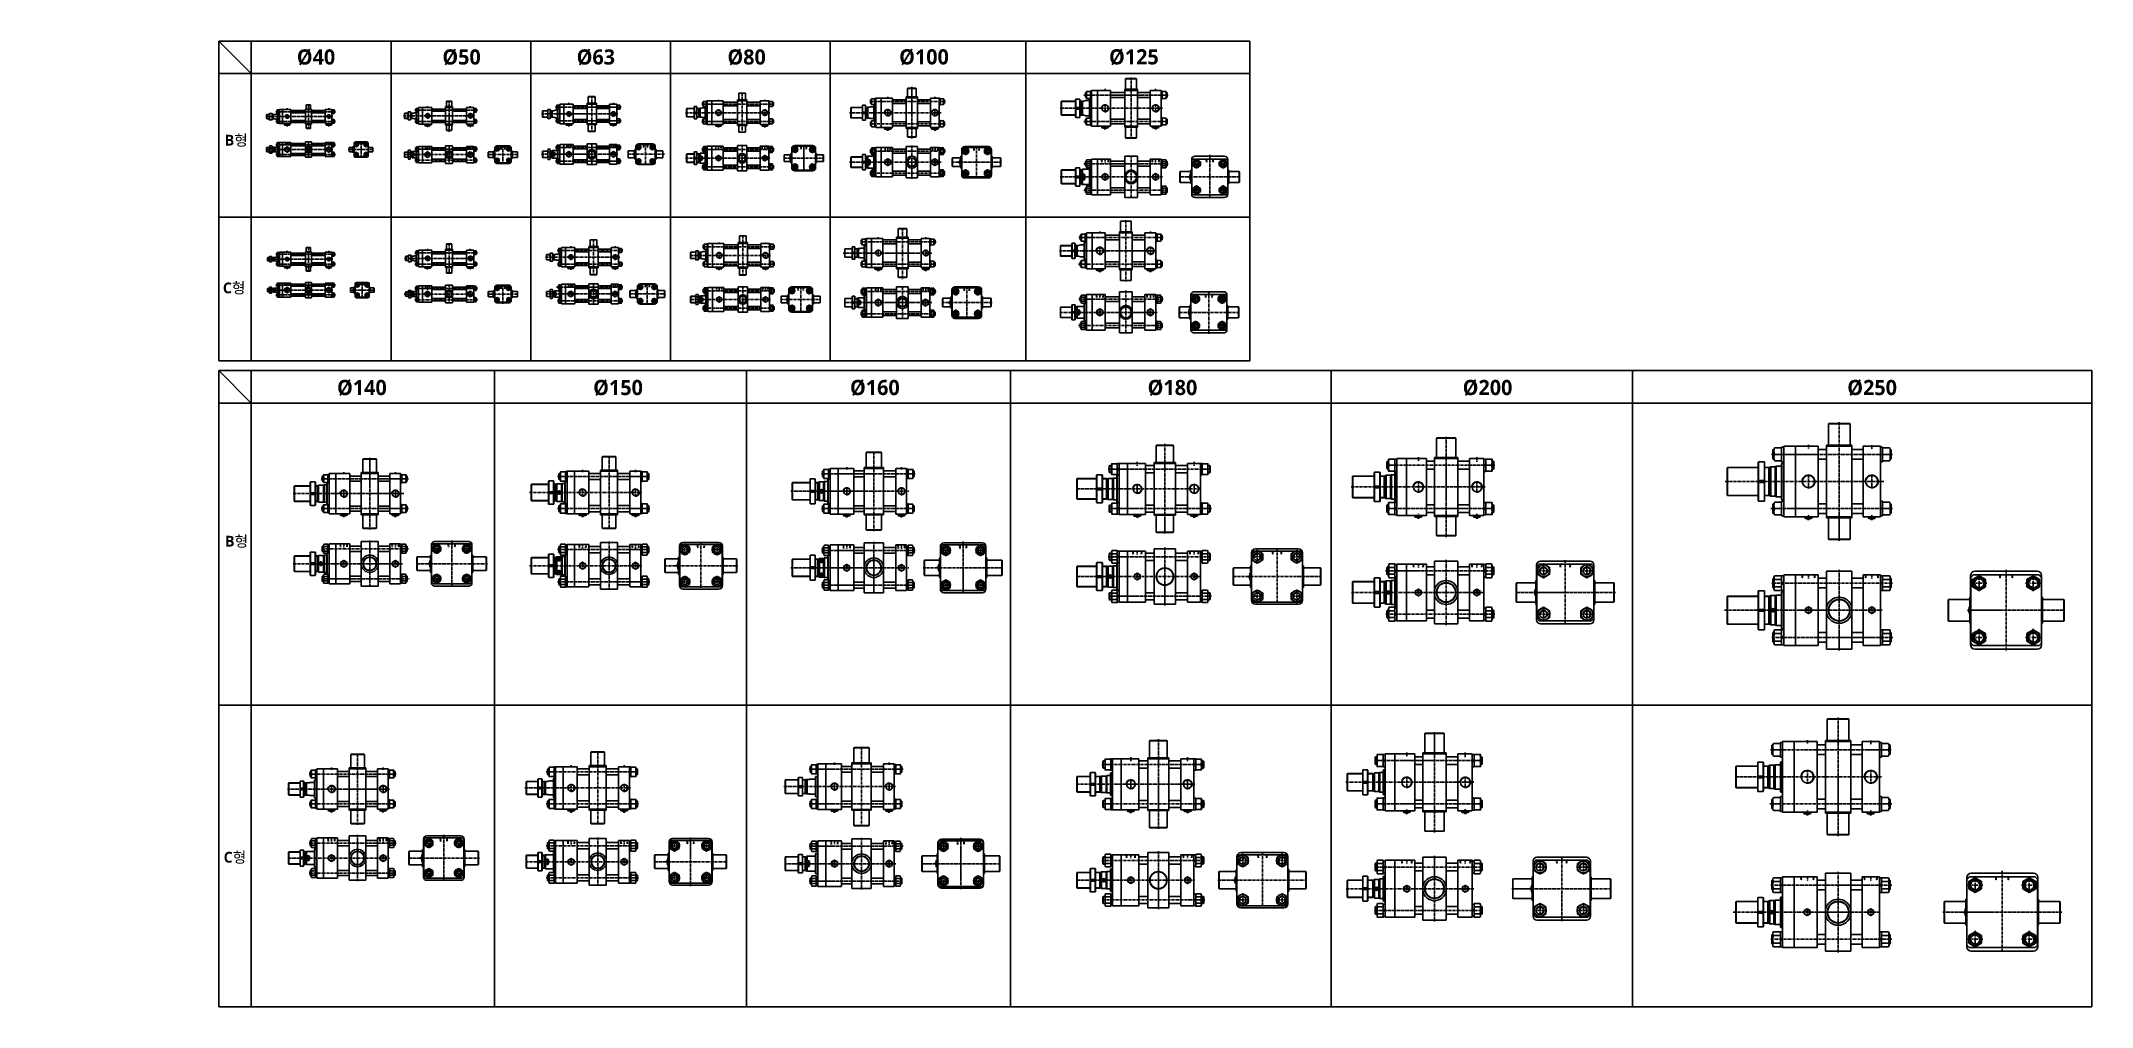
# Model space of a CAD drawing. Extents: x -819 to 8634, y 0 to 4453.
import ezdxf

# ---------------------------------------------------------------- set-up
doc = ezdxf.new("R2010")
doc.units = 0
doc.header["$LTSCALE"] = 10
doc.header["$MEASUREMENT"] = 0
for name, pattern in [('CENTER', [2, 1.25, -0.25, 0.25, -0.25]), ('CENTERX2', [4, 2.5, -0.5, 0.5, -0.5]), ('HIDDEN', [0.375, 0.25, -0.125])]:
    doc.linetypes.add(name, pattern=pattern)
doc.layers.get('0').update_dxf_attribs({"linetype": 'CONTINUOUS'})
doc.layers.get('DEFPOINTS').update_dxf_attribs({"linetype": 'CONTINUOUS'})
for name, color, linetype in [('CEN', 1, 'CENTERX2'), ('CENTER', 1, 'CENTER'), ('DIM', 2, 'CONTINUOUS'), ('Line', 7, 'CONTINUOUS'), ('ML', 7, 'CONTINUOUS'), ('THIN', 3, 'CONTINUOUS'), ('외형선', 3, 'CONTINUOUS'), ('중심선', 1, 'CENTER')]:
    doc.layers.add(name, color=color, linetype=linetype)
doc.styles.add('GHS', font='romans', dxfattribs={"bigfont": 'ghs'})
doc.styles.add('문자', font='romans.shx')

msp = doc.modelspace()

# ---------------------------------------------------------------- texts
at = {"attachment_point": 1, "style": '문자'}
for s, width, gutter_width, heights, insert, char_height in [('{\\fMalgun Gothic|b1|i0|c129|p50;%%C40}', 124.533, 16, [-75.6], (359.9, 4414.3), 70), ('{\\fMalgun Gothic|b1|i0|c129|p50;%%C50}', 124.533, 16, [-75.6], (1030.7, 4414.3), 70), ('{\\fMalgun Gothic|b1|i0|c129|p50;%%C63}', 124.533, 16, [-75.6], (1649.7, 4414.3), 70), ('{\\fMalgun Gothic|b1|i0|c129|p50;%%C80}', 124.533, 16, [-75.6], (2344.7, 4414.3), 70), ('{\\fMalgun Gothic|b1|i0|c129|p50;%%C100}', 124.533, 16, [-75.6], (3136.2, 4414.9), 70), ('{\\fMalgun Gothic|b1|i0|c129|p50;%%C125}', 124.533, 16, [-75.6], (4103.6, 4414.9), 70), ('{\\fMalgun Gothic|b1|i0|c129|p50;B형}', 655.383, 160, [-66.4], (27.5, 4020.6), 50), ('{\\fMalgun Gothic|b1|i0|c129|p50;C형}', 655.383, 160, [-66.4], (18.7, 3339.8), 50), ('{\\fMalgun Gothic|b1|i0|c129|p50;%%C140}', 124.533, 16, [-75.6], (545.3, 2890.6), 70), ('{\\fMalgun Gothic|b1|i0|c129|p50;%%C150}', 124.533, 16, [-75.6], (1725.9, 2890.6), 70), ('{\\fMalgun Gothic|b1|i0|c129|p50;%%C160}', 124.533, 16, [-75.6], (2909.7, 2890.6), 70), ('{\\fMalgun Gothic|b1|i0|c129|p50;%%C180}', 124.533, 16, [-75.6], (4281.4, 2890.6), 70), ('{\\fMalgun Gothic|b1|i0|c129|p50;%%C200}', 124.533, 16, [-75.6], (5733.6, 2890.6), 70), ('{\\fMalgun Gothic|b1|i0|c129|p50;%%C250}', 124.533, 16, [-75.6], (7506.3, 2890.6), 70), ('{\\fMalgun Gothic|b1|i0|c129|p50;B형}', 655.383, 160, [-66.4], (28.8, 2172), 50), ('{\\fMalgun Gothic|b1|i0|c129|p50;C형}', 655.383, 160, [-66.4], (22.5, 715.2), 50)]:
    msp.add_mtext_dynamic_manual_height_columns(s, width=width, gutter_width=gutter_width, heights=heights, dxfattribs=dict(at, insert=insert, char_height=char_height))
at = {"layer": 'ML', "color": 2, "insert": (-819.3, 74.1), "char_height": 3, "attachment_point": 7, "style": 'GHS'}
msp.add_mtext('\\A1;', dxfattribs=at)

# ---------------------------------------------------------------- linework, layer by layer
for p, q in [((4752.9, 4452.8), (0, 4452.8)), ((0, 4452.8), (0, 2978.5)), ((150, 4302.8), (0, 4452.8)), ((150, 2978.5), (150, 4452.8)), ((794, 2978.5), (794, 4452.8)), ((1438, 2978.5), (1438, 4452.8)), ((2082, 2978.5), (2082, 4452.8)), ((2818.1, 4452.8), (2818.1, 2978.5)), ((3719.5, 4452.8), (3719.5, 2978.5)), ((4752.9, 4452.8), (4752.9, 2978.5)), ((4752.9, 4302.8), (0, 4302.8)), ((3168.2, 4194.9), (3221.2, 4194.9)), ((3168.2, 4194.9), (3168.2, 4049.9)), ((3168.2, 4190.9), (3221.2, 4190.9)), ((3221.2, 4049.9), (3221.2, 4194.9)), ((2988.7, 4148.1), (3000.7, 4148.1)), ((2988.7, 4096.6), (3000.7, 4096.6)), ((2991.7, 4096.6), (2991.7, 4148.1)), ((3000.7, 4148.1), (3003.7, 4149.9)), ((3000.7, 4096.6), (3003.7, 4094.9)), ((312.2, 4062), (312.7, 4061.5)), ((312.2, 4062), (318.2, 4062)), ((312.7, 4061.5), (317.7, 4061.5)), ((318.2, 4062), (317.7, 4061.5)), ((504.2, 4062), (504.7, 4061.5)), ((504.2, 4062), (510.2, 4062)), ((504.7, 4061.5), (509.7, 4061.5)), ((510.2, 4062), (509.7, 4061.5)), ((959.5, 4060), (960, 4059.5)), ((959.5, 4060), (965.5, 4060)), ((960, 4059.5), (965, 4059.5)), ((965.5, 4060), (965, 4059.5)), ((1156.5, 4060), (1157, 4059.5)), ((1156.5, 4060), (1162.5, 4060)), ((1157, 4059.5), (1162, 4059.5)), ((1162.5, 4060), (1162, 4059.5)), ((1611, 4061.8), (1611.5, 4061.3)), ((1611, 4061.8), (1617, 4061.8)), ((1611.5, 4061.3), (1616.5, 4061.3)), ((1617, 4061.8), (1616.5, 4061.3)), ((1816, 4061.8), (1816.5, 4061.3)), ((1816, 4061.8), (1822, 4061.8)), ((1816.5, 4061.3), (1821.5, 4061.3)), ((1822, 4061.8), (1821.5, 4061.3)), ((2300.2, 4057.5), (2300.7, 4057)), ((2300.2, 4057.5), (2306.2, 4057.5)), ((2300.7, 4057), (2305.7, 4057)), ((2306.2, 4057.5), (2305.7, 4057)), ((2513.7, 4057.5), (2514.2, 4057)), ((2513.7, 4057.5), (2519.7, 4057.5)), ((2514.2, 4057), (2519.2, 4057)), ((2519.7, 4057.5), (2519.2, 4057)), ((3168.2, 4053.9), (3221.2, 4053.9)), ((3168.2, 4049.9), (3221.2, 4049.9)), ((613.6, 3955.5), (613.1, 3955)), ((613.1, 3950), (613.1, 3955)), ((613.6, 3949.5), (613.1, 3950)), ((613.6, 3949.5), (613.6, 3955.5)), ((1262, 3932), (1261.5, 3931.5)), ((1261.5, 3926.5), (1261.5, 3931.5)), ((1262, 3926), (1261.5, 3926.5)), ((1262, 3926), (1262, 3932)), ((1912.1, 3933.8), (1911.6, 3933.3)), ((1911.6, 3928.3), (1911.6, 3933.3)), ((1912.1, 3927.8), (1911.6, 3928.3)), ((1912.1, 3927.8), (1912.1, 3933.8)), ((2631.2, 3915.7), (2630.7, 3915.2)), ((2630.7, 3910.2), (2630.7, 3915.2)), ((2631.2, 3909.7), (2630.7, 3910.2)), ((2631.2, 3909.7), (2631.2, 3915.7)), ((4752.9, 3640.6), (0, 3640.6)), ((312.2, 3404.7), (312.7, 3404.2)), ((312.2, 3404.7), (318.2, 3404.7)), ((312.7, 3404.2), (317.7, 3404.2)), ((318.2, 3404.7), (317.7, 3404.2)), ((504.2, 3404.7), (504.7, 3404.2)), ((504.2, 3404.7), (510.2, 3404.7)), ((504.7, 3404.2), (509.7, 3404.2)), ((510.2, 3404.7), (509.7, 3404.2)), ((959.5, 3402.7), (960, 3402.2)), ((959.5, 3402.7), (965.5, 3402.7)), ((960, 3402.2), (965, 3402.2)), ((965.5, 3402.7), (965, 3402.2)), ((1156.5, 3402.7), (1157, 3402.2)), ((1156.5, 3402.7), (1162.5, 3402.7)), ((1157, 3402.2), (1162, 3402.2)), ((1162.5, 3402.7), (1162, 3402.2)), ((1619.2, 3401.2), (1619.7, 3400.7)), ((1619.2, 3401.2), (1625.2, 3401.2)), ((1619.7, 3400.7), (1624.7, 3400.7)), ((1625.2, 3401.2), (1624.7, 3400.7)), ((1824.2, 3401.2), (1824.7, 3400.7)), ((1824.2, 3401.2), (1830.2, 3401.2)), ((1824.7, 3400.7), (1829.7, 3400.7)), ((1830.2, 3401.2), (1829.7, 3400.7)), ((2303.4, 3399.7), (2303.9, 3399.2)), ((2303.4, 3399.7), (2309.4, 3399.7)), ((2303.9, 3399.2), (2308.9, 3399.2)), ((2309.4, 3399.7), (2308.9, 3399.2)), ((2516.9, 3399.7), (2517.4, 3399.2)), ((2516.9, 3399.7), (2522.9, 3399.7)), ((2517.4, 3399.2), (2522.4, 3399.2)), ((2522.9, 3399.7), (2522.4, 3399.2)), ((618.7, 3307.7), (618.2, 3307.2)), ((618.2, 3302.2), (618.2, 3307.2)), ((618.7, 3301.7), (618.2, 3302.2)), ((618.7, 3301.7), (618.7, 3307.7)), ((1262, 3289.4), (1261.5, 3288.9)), ((1261.5, 3283.9), (1261.5, 3288.9)), ((1262, 3283.4), (1261.5, 3283.9)), ((1262, 3283.4), (1262, 3289.4)), ((1920.3, 3289.7), (1919.8, 3289.2)), ((1919.8, 3284.2), (1919.8, 3289.2)), ((1920.3, 3283.7), (1919.8, 3284.2)), ((1920.3, 3283.7), (1920.3, 3289.7)), ((2617.2, 3264.3), (2616.7, 3263.8)), ((2616.7, 3258.8), (2616.7, 3263.8)), ((2617.2, 3258.3), (2616.7, 3258.8)), ((2617.2, 3258.3), (2617.2, 3264.3)), ((4752.9, 2978.5), (0, 2978.5)), ((8634.1, 2934), (0, 2934)), ((0, 2934), (0, 0)), ((150, 2784), (0, 2934)), ((150, 2934), (150, 0)), ((1270.3, 0), (1270.3, 2934)), ((2432.2, 0), (2432.2, 2934)), ((3649.8, 0), (3649.8, 2934)), ((5126.8, 0), (5126.8, 2934)), ((6516.9, 0), (6516.9, 2934)), ((8634.1, 0), (8634.1, 2934)), ((8634.1, 2784), (0, 2784)), ((8634.1, 1392), (0, 1392)), ((8634.1, 0), (0, 0))]:
    msp.add_line(p, q)
at = {"color": 7, "linetype": 'Continuous'}
for p, q in [((302.5, 4065.5), (302.5, 4069.9)), ((302.5, 4069.9), (315.2, 4069.9)), ((303.2, 4071.9), (327.2, 4071.9)), ((303.2, 4069.9), (303.2, 4071.9)), ((308.8, 4065.5), (308.8, 4069.9)), ((315.2, 4069.9), (327.9, 4069.9)), ((321.5, 4065.5), (321.5, 4069.9)), ((327.2, 4069.9), (327.2, 4071.9)), ((327.9, 4065.5), (327.9, 4069.9)), ((494.5, 4065.5), (494.5, 4069.9)), ((494.5, 4069.9), (507.2, 4069.9)), ((495.2, 4071.9), (519.2, 4071.9)), ((495.2, 4069.9), (495.2, 4071.9)), ((500.8, 4065.5), (500.8, 4069.9)), ((507.2, 4069.9), (519.9, 4069.9)), ((513.5, 4065.5), (513.5, 4069.9)), ((519.2, 4069.9), (519.2, 4071.9)), ((519.9, 4065.5), (519.9, 4069.9)), ((949.8, 4063.5), (949.8, 4067.9)), ((949.8, 4067.9), (962.5, 4067.9)), ((950.5, 4069.9), (974.5, 4069.9)), ((950.5, 4067.9), (950.5, 4069.9)), ((956.1, 4063.5), (956.1, 4067.9)), ((962.5, 4067.9), (975.2, 4067.9)), ((968.8, 4063.5), (968.8, 4067.9)), ((974.5, 4067.9), (974.5, 4069.9)), ((975.2, 4063.5), (975.2, 4067.9)), ((1146.8, 4063.5), (1146.8, 4067.9)), ((1146.8, 4067.9), (1159.5, 4067.9)), ((1147.5, 4069.9), (1171.5, 4069.9)), ((1147.5, 4067.9), (1147.5, 4069.9)), ((1153.1, 4063.5), (1153.1, 4067.9)), ((1159.5, 4067.9), (1172.2, 4067.9)), ((1165.8, 4063.5), (1165.8, 4067.9)), ((1171.5, 4067.9), (1171.5, 4069.9)), ((1172.2, 4063.5), (1172.2, 4067.9)), ((1601.3, 4065.3), (1601.3, 4069.7)), ((1601.3, 4069.7), (1614, 4069.7)), ((1602, 4071.7), (1626, 4071.7)), ((1602, 4069.7), (1602, 4071.7)), ((1607.7, 4065.3), (1607.7, 4069.7)), ((1614, 4069.7), (1626.7, 4069.7)), ((1620.4, 4065.3), (1620.4, 4069.7)), ((1626, 4069.7), (1626, 4071.7)), ((1626.7, 4065.3), (1626.7, 4069.7)), ((1806.3, 4065.3), (1806.3, 4069.7)), ((1806.3, 4069.7), (1819, 4069.7)), ((1807, 4071.7), (1831, 4071.7)), ((1807, 4069.7), (1807, 4071.7)), ((1812.7, 4065.3), (1812.7, 4069.7)), ((1819, 4069.7), (1831.7, 4069.7)), ((1825.4, 4065.3), (1825.4, 4069.7)), ((1831, 4069.7), (1831, 4071.7)), ((1831.7, 4065.3), (1831.7, 4069.7)), ((2290.5, 4061), (2290.5, 4065.4)), ((2290.5, 4065.4), (2303.2, 4065.4)), ((2291.2, 4067.4), (2315.2, 4067.4)), ((2291.2, 4065.4), (2291.2, 4067.4)), ((2296.8, 4061), (2296.8, 4065.4)), ((2303.2, 4065.4), (2315.9, 4065.4)), ((2309.5, 4061), (2309.5, 4065.4)), ((2315.2, 4065.4), (2315.2, 4067.4)), ((2315.9, 4061), (2315.9, 4065.4)), ((2504, 4061), (2504, 4065.4)), ((2504, 4065.4), (2516.7, 4065.4)), ((2504.7, 4067.4), (2528.7, 4067.4)), ((2504.7, 4065.4), (2504.7, 4067.4)), ((2510.3, 4061), (2510.3, 4065.4)), ((2516.7, 4065.4), (2529.4, 4065.4)), ((2523, 4061), (2523, 4065.4)), ((2528.7, 4065.4), (2528.7, 4067.4)), ((2529.4, 4061), (2529.4, 4065.4)), ((305.6, 4064.5), (324.7, 4064.5)), ((312.2, 4062), (312.2, 4064.5)), ((318.2, 4062), (318.2, 4064.5)), ((497.6, 4064.5), (516.7, 4064.5)), ((504.2, 4062), (504.2, 4064.5)), ((510.2, 4062), (510.2, 4064.5)), ((953, 4062.5), (972, 4062.5)), ((959.5, 4060), (959.5, 4062.5)), ((965.5, 4060), (965.5, 4062.5)), ((1150, 4062.5), (1169, 4062.5)), ((1156.5, 4060), (1156.5, 4062.5)), ((1162.5, 4060), (1162.5, 4062.5)), ((1604.5, 4064.3), (1623.6, 4064.3)), ((1611, 4061.8), (1611, 4064.3)), ((1617, 4061.8), (1617, 4064.3)), ((1809.5, 4064.3), (1828.6, 4064.3)), ((1816, 4061.8), (1816, 4064.3)), ((1822, 4061.8), (1822, 4064.3)), ((2293.6, 4060), (2312.7, 4060)), ((2300.2, 4057.5), (2300.2, 4060)), ((2306.2, 4057.5), (2306.2, 4060)), ((2507.1, 4060), (2526.2, 4060)), ((2513.7, 4057.5), (2513.7, 4060)), ((2519.7, 4057.5), (2519.7, 4060)), ((3068.1, 4047.9), (3068.1, 4052.9)), ((3068.1, 4052.9), (3074.4, 4052.9)), ((3069.1, 4052.9), (3069.1, 4054.9)), ((3069.1, 4054.9), (3098.3, 4054.9)), ((3071.3, 4046.9), (3096.1, 4046.9)), ((3074.4, 4052.9), (3099.3, 4052.9)), ((3075.9, 4047.9), (3075.9, 4052.9)), ((3079.7, 4047.1), (3079.7, 4047.1)), ((3079.7, 4042.4), (3079.7, 4046.9)), ((3079.7, 4042.4), (3080.2, 4041.9)), ((3087.7, 4042.4), (3079.7, 4042.4)), ((3080.2, 4041.9), (3087.2, 4041.9)), ((3087.7, 4042.4), (3087.2, 4041.9)), ((3087.7, 4042.4), (3087.7, 4046.9)), ((3091.5, 4047.9), (3091.5, 4052.9)), ((3098.3, 4052.9), (3098.3, 4054.9)), ((3099.3, 4047.9), (3099.3, 4052.9)), ((3285.3, 4047.9), (3285.3, 4052.9)), ((3285.3, 4052.9), (3291.7, 4052.9)), ((3286.3, 4052.9), (3286.3, 4054.9)), ((3286.3, 4054.9), (3315.5, 4054.9)), ((3288.5, 4046.9), (3313.3, 4046.9)), ((3291.7, 4052.9), (3316.5, 4052.9)), ((3293.1, 4047.9), (3293.1, 4052.9)), ((3296.9, 4047.1), (3296.9, 4047.1)), ((3296.9, 4042.4), (3296.9, 4046.9)), ((3296.9, 4042.4), (3297.4, 4041.9)), ((3304.9, 4042.4), (3296.9, 4042.4)), ((3297.4, 4041.9), (3304.4, 4041.9)), ((3304.9, 4042.4), (3304.4, 4041.9)), ((3304.9, 4042.4), (3304.9, 4046.9)), ((3308.7, 4047.9), (3308.7, 4052.9)), ((3315.5, 4052.9), (3315.5, 4054.9)), ((3316.5, 4047.9), (3316.5, 4052.9)), ((4069.5, 4053.4), (4069.5, 4058.4)), ((4069.5, 4058.4), (4075.8, 4058.4)), ((4070.5, 4058.4), (4070.5, 4060.4)), ((4070.5, 4060.4), (4099.6, 4060.4)), ((4072.6, 4052.4), (4097.5, 4052.4)), ((4075.8, 4058.4), (4100.6, 4058.4)), ((4077.3, 4053.4), (4077.3, 4058.4)), ((4081.1, 4052.7), (4081.1, 4052.7)), ((4081.1, 4047.9), (4081.1, 4052.4)), ((4081.1, 4047.9), (4081.6, 4047.4)), ((4089.1, 4047.9), (4081.1, 4047.9)), ((4081.6, 4047.4), (4088.6, 4047.4)), ((4089.1, 4047.9), (4088.6, 4047.4)), ((4089.1, 4047.9), (4089.1, 4052.4)), ((4092.8, 4053.4), (4092.8, 4058.4)), ((4099.6, 4058.4), (4099.6, 4060.4)), ((4100.6, 4053.4), (4100.6, 4058.4)), ((4302.5, 4053.4), (4302.5, 4058.4)), ((4302.5, 4058.4), (4308.8, 4058.4)), ((4303.5, 4058.4), (4303.5, 4060.4)), ((4303.5, 4060.4), (4332.6, 4060.4)), ((4305.6, 4052.4), (4330.5, 4052.4)), ((4308.8, 4058.4), (4333.6, 4058.4)), ((4310.3, 4053.4), (4310.3, 4058.4)), ((4314.1, 4052.7), (4314.1, 4052.7)), ((4314.1, 4047.9), (4314.1, 4052.4)), ((4314.1, 4047.9), (4314.6, 4047.4)), ((4322.1, 4047.9), (4314.1, 4047.9)), ((4314.6, 4047.4), (4321.6, 4047.4)), ((4322.1, 4047.9), (4321.6, 4047.4)), ((4322.1, 4047.9), (4322.1, 4052.4)), ((4325.8, 4053.4), (4325.8, 4058.4)), ((4332.6, 4058.4), (4332.6, 4060.4)), ((4333.6, 4053.4), (4333.6, 4058.4)), ((613.6, 3955.5), (616.1, 3955.5)), ((613.6, 3949.5), (616.1, 3949.5)), ((616.1, 3942.9), (616.1, 3962)), ((617.1, 3965.2), (621.5, 3965.2)), ((617.1, 3958.8), (621.5, 3958.8)), ((617.1, 3946.1), (621.5, 3946.1)), ((617.1, 3939.8), (621.5, 3939.8)), ((621.5, 3952.5), (621.5, 3965.2)), ((621.5, 3964.5), (623.5, 3964.5)), ((621.5, 3939.8), (621.5, 3952.5)), ((621.5, 3940.5), (623.5, 3940.5)), ((623.5, 3940.5), (623.5, 3964.5)), ((1262, 3932), (1264.5, 3932)), ((1262, 3926), (1264.5, 3926)), ((1264.5, 3919.5), (1264.5, 3938.5)), ((1265.5, 3941.7), (1269.9, 3941.7)), ((1265.5, 3935.4), (1269.9, 3935.4)), ((1265.5, 3922.6), (1269.9, 3922.6)), ((1265.5, 3916.3), (1269.9, 3916.3)), ((1269.9, 3929), (1269.9, 3941.7)), ((1269.9, 3941), (1271.9, 3941)), ((1269.9, 3916.3), (1269.9, 3929)), ((1269.9, 3917), (1271.9, 3917)), ((1271.9, 3917), (1271.9, 3941)), ((1912.1, 3933.8), (1914.6, 3933.8)), ((1912.1, 3927.8), (1914.6, 3927.8)), ((1914.6, 3921.3), (1914.6, 3940.3)), ((1915.6, 3943.5), (1920, 3943.5)), ((1915.6, 3937.1), (1920, 3937.1)), ((1915.6, 3924.4), (1920, 3924.4)), ((1915.6, 3918.1), (1920, 3918.1)), ((1920, 3930.8), (1920, 3943.5)), ((1920, 3942.8), (1922, 3942.8)), ((1920, 3918.1), (1920, 3930.8)), ((1920, 3918.8), (1922, 3918.8)), ((1922, 3918.8), (1922, 3942.8)), ((2631.2, 3915.7), (2633.7, 3915.7)), ((2631.2, 3909.7), (2633.7, 3909.7)), ((2633.7, 3903.2), (2633.7, 3922.2)), ((2634.7, 3925.4), (2639.1, 3925.4)), ((2634.7, 3919.1), (2639.1, 3919.1)), ((2634.7, 3906.4), (2639.1, 3906.4)), ((2634.7, 3900), (2639.1, 3900)), ((2639.1, 3912.7), (2639.1, 3925.4)), ((2639.1, 3924.7), (2641.1, 3924.7)), ((2639.1, 3900), (2639.1, 3912.7)), ((2639.1, 3900.7), (2641.1, 3900.7)), ((2641.1, 3900.7), (2641.1, 3924.7)), ((3412.7, 3898.2), (3412.2, 3897.7)), ((3412.2, 3897.7), (3412.2, 3890.7)), ((3412.7, 3890.2), (3412.2, 3890.7)), ((3412.7, 3898.2), (3417.2, 3898.2)), ((3412.7, 3890.2), (3412.7, 3898.2)), ((3412.7, 3890.2), (3417.2, 3890.2)), ((3417.2, 3906.6), (3417.2, 3881.8)), ((3417.4, 3898.2), (3417.4, 3898.2)), ((3418.2, 3909.8), (3423.2, 3909.8)), ((3418.2, 3902), (3423.2, 3902)), ((3418.2, 3886.4), (3423.2, 3886.4)), ((3418.2, 3878.6), (3423.2, 3878.6)), ((3423.2, 3909.8), (3423.2, 3903.4)), ((3423.2, 3908.8), (3425.2, 3908.8)), ((3423.2, 3903.4), (3423.2, 3878.6)), ((3423.2, 3879.6), (3425.2, 3879.6)), ((3425.2, 3908.8), (3425.2, 3879.6)), ((4472.9, 3830.3), (4472.4, 3829.8)), ((4472.4, 3829.8), (4472.4, 3822.8)), ((4472.9, 3822.3), (4472.4, 3822.8)), ((4472.9, 3830.3), (4477.4, 3830.3)), ((4472.9, 3822.3), (4472.9, 3830.3)), ((4472.9, 3822.3), (4477.4, 3822.3)), ((4477.4, 3838.7), (4477.4, 3813.9)), ((4477.7, 3830.3), (4477.7, 3830.3)), ((4478.4, 3841.9), (4483.4, 3841.9)), ((4478.4, 3834.1), (4483.4, 3834.1)), ((4478.4, 3818.5), (4483.4, 3818.5)), ((4478.4, 3810.7), (4483.4, 3810.7)), ((4483.4, 3841.9), (4483.4, 3835.5)), ((4483.4, 3840.9), (4485.4, 3840.9)), ((4483.4, 3835.5), (4483.4, 3810.7)), ((4483.4, 3811.7), (4485.4, 3811.7)), ((4485.4, 3840.9), (4485.4, 3811.7)), ((302.5, 3408.2), (302.5, 3412.6)), ((302.5, 3412.6), (315.2, 3412.6)), ((303.2, 3414.6), (327.2, 3414.6)), ((303.2, 3412.6), (303.2, 3414.6)), ((305.6, 3407.2), (324.7, 3407.2)), ((308.8, 3408.2), (308.8, 3412.6)), ((312.2, 3404.7), (312.2, 3407.2)), ((315.2, 3412.6), (327.9, 3412.6)), ((318.2, 3404.7), (318.2, 3407.2)), ((321.5, 3408.2), (321.5, 3412.6)), ((327.2, 3412.6), (327.2, 3414.6)), ((327.9, 3408.2), (327.9, 3412.6)), ((494.5, 3408.2), (494.5, 3412.6)), ((494.5, 3412.6), (507.2, 3412.6)), ((495.2, 3414.6), (519.2, 3414.6)), ((495.2, 3412.6), (495.2, 3414.6)), ((497.6, 3407.2), (516.7, 3407.2)), ((500.8, 3408.2), (500.8, 3412.6)), ((504.2, 3404.7), (504.2, 3407.2)), ((507.2, 3412.6), (519.9, 3412.6)), ((510.2, 3404.7), (510.2, 3407.2)), ((513.5, 3408.2), (513.5, 3412.6)), ((519.2, 3412.6), (519.2, 3414.6)), ((519.9, 3408.2), (519.9, 3412.6)), ((949.8, 3406.2), (949.8, 3410.6)), ((949.8, 3410.6), (962.5, 3410.6)), ((950.5, 3412.6), (974.5, 3412.6)), ((950.5, 3410.6), (950.5, 3412.6)), ((953, 3405.2), (972, 3405.2)), ((956.1, 3406.2), (956.1, 3410.6)), ((959.5, 3402.7), (959.5, 3405.2)), ((962.5, 3410.6), (975.2, 3410.6)), ((965.5, 3402.7), (965.5, 3405.2)), ((968.8, 3406.2), (968.8, 3410.6)), ((974.5, 3410.6), (974.5, 3412.6)), ((975.2, 3406.2), (975.2, 3410.6)), ((1146.8, 3406.2), (1146.8, 3410.6)), ((1146.8, 3410.6), (1159.5, 3410.6)), ((1147.5, 3412.6), (1171.5, 3412.6)), ((1147.5, 3410.6), (1147.5, 3412.6)), ((1150, 3405.2), (1169, 3405.2)), ((1153.1, 3406.2), (1153.1, 3410.6)), ((1156.5, 3402.7), (1156.5, 3405.2)), ((1159.5, 3410.6), (1172.2, 3410.6)), ((1162.5, 3402.7), (1162.5, 3405.2)), ((1165.8, 3406.2), (1165.8, 3410.6)), ((1171.5, 3410.6), (1171.5, 3412.6)), ((1172.2, 3406.2), (1172.2, 3410.6)), ((1609.5, 3404.7), (1609.5, 3409.1)), ((1609.5, 3409.1), (1622.2, 3409.1)), ((1610.2, 3411.1), (1634.2, 3411.1)), ((1610.2, 3409.1), (1610.2, 3411.1)), ((1612.7, 3403.7), (1631.8, 3403.7)), ((1615.9, 3404.7), (1615.9, 3409.1)), ((1619.2, 3401.2), (1619.2, 3403.7)), ((1622.2, 3409.1), (1634.9, 3409.1)), ((1625.2, 3401.2), (1625.2, 3403.7)), ((1628.6, 3404.7), (1628.6, 3409.1)), ((1634.2, 3409.1), (1634.2, 3411.1)), ((1634.9, 3404.7), (1634.9, 3409.1)), ((1814.5, 3404.7), (1814.5, 3409.1)), ((1814.5, 3409.1), (1827.2, 3409.1)), ((1815.2, 3411.1), (1839.2, 3411.1)), ((1815.2, 3409.1), (1815.2, 3411.1)), ((1817.7, 3403.7), (1836.8, 3403.7)), ((1820.9, 3404.7), (1820.9, 3409.1)), ((1824.2, 3401.2), (1824.2, 3403.7)), ((1827.2, 3409.1), (1839.9, 3409.1)), ((1830.2, 3401.2), (1830.2, 3403.7)), ((1833.6, 3404.7), (1833.6, 3409.1)), ((1839.2, 3409.1), (1839.2, 3411.1)), ((1839.9, 3404.7), (1839.9, 3409.1)), ((2293.7, 3403.2), (2293.7, 3407.6)), ((2293.7, 3407.6), (2306.4, 3407.6)), ((2294.4, 3409.6), (2318.4, 3409.6)), ((2294.4, 3407.6), (2294.4, 3409.6)), ((2300, 3403.2), (2300, 3407.6)), ((2306.4, 3407.6), (2319.1, 3407.6)), ((2312.7, 3403.2), (2312.7, 3407.6)), ((2318.4, 3407.6), (2318.4, 3409.6)), ((2319.1, 3403.2), (2319.1, 3407.6)), ((2507.2, 3403.2), (2507.2, 3407.6)), ((2507.2, 3407.6), (2519.9, 3407.6)), ((2507.9, 3409.6), (2531.9, 3409.6)), ((2507.9, 3407.6), (2507.9, 3409.6)), ((2513.5, 3403.2), (2513.5, 3407.6)), ((2519.9, 3407.6), (2532.6, 3407.6)), ((2526.2, 3403.2), (2526.2, 3407.6)), ((2531.9, 3407.6), (2531.9, 3409.6)), ((2532.6, 3403.2), (2532.6, 3407.6)), ((3024.4, 3401.1), (3024.4, 3406.1)), ((3024.4, 3406.1), (3030.7, 3406.1)), ((3025.4, 3406.1), (3025.4, 3408.1)), ((3025.4, 3408.1), (3054.6, 3408.1)), ((3030.7, 3406.1), (3055.6, 3406.1)), ((3032.2, 3401.1), (3032.2, 3406.1)), ((3047.8, 3401.1), (3047.8, 3406.1)), ((3054.6, 3406.1), (3054.6, 3408.1)), ((3055.6, 3401.1), (3055.6, 3406.1)), ((3242.9, 3401.1), (3242.9, 3406.1)), ((3242.9, 3406.1), (3249.2, 3406.1)), ((3243.9, 3406.1), (3243.9, 3408.1)), ((3243.9, 3408.1), (3273.1, 3408.1)), ((3249.2, 3406.1), (3274.1, 3406.1)), ((3250.7, 3401.1), (3250.7, 3406.1)), ((3266.3, 3401.1), (3266.3, 3406.1)), ((3273.1, 3406.1), (3273.1, 3408.1)), ((3274.1, 3401.1), (3274.1, 3406.1)), ((621.2, 3295.2), (621.2, 3314.2)), ((622.2, 3317.4), (626.6, 3317.4)), ((622.2, 3311), (626.6, 3311)), ((626.6, 3304.7), (626.6, 3317.4)), ((626.6, 3316.7), (628.6, 3316.7)), ((628.6, 3292.7), (628.6, 3316.7)), ((2296.9, 3402.2), (2315.9, 3402.2)), ((2303.4, 3399.7), (2303.4, 3402.2)), ((2309.4, 3399.7), (2309.4, 3402.2)), ((2510.4, 3402.2), (2529.4, 3402.2)), ((2516.9, 3399.7), (2516.9, 3402.2)), ((2522.9, 3399.7), (2522.9, 3402.2)), ((3027.6, 3400.1), (3052.4, 3400.1)), ((3036, 3400.3), (3036, 3400.3)), ((3036, 3395.6), (3036, 3400.1)), ((3036, 3395.6), (3036.5, 3395.1)), ((3044, 3395.6), (3036, 3395.6)), ((3036.5, 3395.1), (3043.5, 3395.1)), ((3044, 3395.6), (3043.5, 3395.1)), ((3044, 3395.6), (3044, 3400.1)), ((3246.1, 3400.1), (3270.9, 3400.1)), ((3254.5, 3400.3), (3254.5, 3400.3)), ((3254.5, 3395.6), (3254.5, 3400.1)), ((3254.5, 3395.6), (3255, 3395.1)), ((3262.5, 3395.6), (3254.5, 3395.6)), ((3255, 3395.1), (3262, 3395.1)), ((3262.5, 3395.6), (3262, 3395.1)), ((3262.5, 3395.6), (3262.5, 3400.1)), ((4045.5, 3396.1), (4045.5, 3401.1)), ((4045.5, 3401.1), (4051.8, 3401.1)), ((4046.5, 3401.1), (4046.5, 3403.1)), ((4046.5, 3403.1), (4075.6, 3403.1)), ((4048.6, 3395.1), (4073.5, 3395.1)), ((4051.8, 3401.1), (4076.6, 3401.1)), ((4053.2, 3396.1), (4053.2, 3401.1)), ((4057, 3395.3), (4057, 3395.3)), ((4057, 3390.6), (4057, 3395.1)), ((4057, 3390.6), (4057.5, 3390.1)), ((4065, 3390.6), (4057, 3390.6)), ((4057.5, 3390.1), (4064.5, 3390.1)), ((4065, 3390.6), (4064.5, 3390.1)), ((4065, 3390.6), (4065, 3395.1)), ((4068.8, 3396.1), (4068.8, 3401.1)), ((4075.6, 3401.1), (4075.6, 3403.1)), ((4076.6, 3396.1), (4076.6, 3401.1)), ((4278.5, 3396.1), (4278.5, 3401.1)), ((4278.5, 3401.1), (4284.8, 3401.1)), ((4279.5, 3401.1), (4279.5, 3403.1)), ((4279.5, 3403.1), (4308.6, 3403.1)), ((4281.6, 3395.1), (4306.5, 3395.1)), ((4284.8, 3401.1), (4309.6, 3401.1)), ((4286.2, 3396.1), (4286.2, 3401.1)), ((4290, 3395.3), (4290, 3395.3)), ((4290, 3390.6), (4290, 3395.1)), ((4290, 3390.6), (4290.5, 3390.1)), ((4298, 3390.6), (4290, 3390.6)), ((4290.5, 3390.1), (4297.5, 3390.1)), ((4298, 3390.6), (4297.5, 3390.1)), ((4298, 3390.6), (4298, 3395.1)), ((4301.8, 3396.1), (4301.8, 3401.1)), ((4308.6, 3401.1), (4308.6, 3403.1)), ((4309.6, 3396.1), (4309.6, 3401.1)), ((618.7, 3307.7), (621.2, 3307.7)), ((618.7, 3301.7), (621.2, 3301.7)), ((622.2, 3298.3), (626.6, 3298.3)), ((622.2, 3292), (626.6, 3292)), ((626.6, 3292), (626.6, 3304.7)), ((626.6, 3292.7), (628.6, 3292.7)), ((1262, 3289.4), (1264.5, 3289.4)), ((1262, 3283.4), (1264.5, 3283.4)), ((1264.5, 3276.9), (1264.5, 3295.9)), ((1265.5, 3299.1), (1269.9, 3299.1)), ((1265.5, 3292.7), (1269.9, 3292.7)), ((1265.5, 3280), (1269.9, 3280)), ((1265.5, 3273.7), (1269.9, 3273.7)), ((1269.9, 3286.4), (1269.9, 3299.1)), ((1269.9, 3298.4), (1271.9, 3298.4)), ((1269.9, 3273.7), (1269.9, 3286.4)), ((1269.9, 3274.4), (1271.9, 3274.4)), ((1271.9, 3274.4), (1271.9, 3298.4)), ((1920.3, 3289.7), (1922.8, 3289.7)), ((1920.3, 3283.7), (1922.8, 3283.7)), ((1922.8, 3277.2), (1922.8, 3296.2)), ((1923.8, 3299.4), (1928.2, 3299.4)), ((1923.8, 3293), (1928.2, 3293)), ((1923.8, 3280.3), (1928.2, 3280.3)), ((1923.8, 3274), (1928.2, 3274)), ((1928.2, 3286.7), (1928.2, 3299.4)), ((1928.2, 3298.7), (1930.2, 3298.7)), ((1928.2, 3274), (1928.2, 3286.7)), ((1928.2, 3274.7), (1930.2, 3274.7)), ((1930.2, 3274.7), (1930.2, 3298.7)), ((2617.2, 3264.3), (2619.7, 3264.3)), ((2617.2, 3258.3), (2619.7, 3258.3)), ((2619.7, 3251.8), (2619.7, 3270.8)), ((2620.7, 3274), (2625.1, 3274)), ((2620.7, 3267.6), (2625.1, 3267.6)), ((2620.7, 3254.9), (2625.1, 3254.9)), ((2620.7, 3248.6), (2625.1, 3248.6)), ((2625.1, 3261.3), (2625.1, 3274)), ((2625.1, 3273.3), (2627.1, 3273.3)), ((2625.1, 3248.6), (2625.1, 3261.3)), ((2625.1, 3249.3), (2627.1, 3249.3)), ((2627.1, 3249.3), (2627.1, 3273.3)), ((3367.7, 3250.9), (3367.2, 3250.4)), ((3367.2, 3250.4), (3367.2, 3243.4)), ((3367.7, 3242.9), (3367.2, 3243.4)), ((3367.7, 3250.9), (3372.2, 3250.9)), ((3367.7, 3242.9), (3367.7, 3250.9)), ((3367.7, 3242.9), (3372.2, 3242.9)), ((3372.2, 3259.3), (3372.2, 3234.4)), ((3372.5, 3250.9), (3372.5, 3250.9)), ((3373.2, 3262.5), (3378.2, 3262.5)), ((3373.2, 3254.7), (3378.2, 3254.7)), ((3373.2, 3239.1), (3378.2, 3239.1)), ((3373.2, 3231.3), (3378.2, 3231.3)), ((3378.2, 3262.5), (3378.2, 3256.1)), ((3378.2, 3261.5), (3380.2, 3261.5)), ((3378.2, 3256.1), (3378.2, 3231.3)), ((3378.2, 3232.3), (3380.2, 3232.3)), ((3380.2, 3261.5), (3380.2, 3232.3)), ((4473.1, 3214.5), (4473.1, 3189.7)), ((4474.1, 3217.7), (4479.1, 3217.7)), ((4479.1, 3217.7), (4479.1, 3211.4)), ((4479.1, 3216.7), (4481.1, 3216.7)), ((4481.1, 3216.7), (4481.1, 3187.5)), ((4468.6, 3206.1), (4468.1, 3205.6)), ((4468.1, 3205.6), (4468.1, 3198.6)), ((4468.6, 3198.1), (4468.1, 3198.6)), ((4468.6, 3206.1), (4473.1, 3206.1)), ((4468.6, 3198.1), (4468.6, 3206.1)), ((4468.6, 3198.1), (4473.1, 3198.1)), ((4473.4, 3206.1), (4473.4, 3206.1)), ((4474.1, 3209.9), (4479.1, 3209.9)), ((4474.1, 3194.3), (4479.1, 3194.3)), ((4474.1, 3186.5), (4479.1, 3186.5)), ((4479.1, 3211.4), (4479.1, 3186.5)), ((4479.1, 3187.5), (4481.1, 3187.5)), ((560.5, 2266.8), (560.5, 2271.8)), ((560.5, 2271.8), (566.8, 2271.8)), ((561.5, 2271.8), (561.5, 2273.8)), ((561.5, 2273.8), (590.7, 2273.8)), ((566.8, 2271.8), (591.7, 2271.8)), ((568.3, 2266.8), (568.3, 2271.8)), ((583.9, 2266.8), (583.9, 2271.8)), ((590.7, 2271.8), (590.7, 2273.8)), ((591.7, 2266.8), (591.7, 2271.8)), ((798.5, 2266.8), (798.5, 2271.8)), ((798.5, 2271.8), (804.8, 2271.8)), ((799.5, 2271.8), (799.5, 2273.8)), ((799.5, 2273.8), (828.7, 2273.8)), ((804.8, 2271.8), (829.7, 2271.8)), ((806.3, 2266.8), (806.3, 2271.8)), ((821.9, 2266.8), (821.9, 2271.8)), ((828.7, 2271.8), (828.7, 2273.8)), ((829.7, 2266.8), (829.7, 2271.8)), ((1661.5, 2266.3), (1661.5, 2271.3)), ((1661.5, 2271.3), (1667.9, 2271.3)), ((1662.5, 2271.3), (1662.5, 2273.3)), ((1662.5, 2273.3), (1691.7, 2273.3)), ((1667.9, 2271.3), (1692.7, 2271.3)), ((1669.3, 2266.3), (1669.3, 2271.3)), ((1684.9, 2266.3), (1684.9, 2271.3)), ((1691.7, 2271.3), (1691.7, 2273.3)), ((1692.7, 2266.3), (1692.7, 2271.3)), ((1905.5, 2266.3), (1905.5, 2271.3)), ((1905.5, 2271.3), (1911.9, 2271.3)), ((1906.5, 2271.3), (1906.5, 2273.3)), ((1906.5, 2273.3), (1935.7, 2273.3)), ((1911.9, 2271.3), (1936.7, 2271.3)), ((1913.3, 2266.3), (1913.3, 2271.3)), ((1928.9, 2266.3), (1928.9, 2271.3)), ((1935.7, 2271.3), (1935.7, 2273.3)), ((1936.7, 2266.3), (1936.7, 2271.3)), ((2878.9, 2265.3), (2878.9, 2270.3)), ((2878.9, 2270.3), (2885.2, 2270.3)), ((2879.9, 2270.3), (2879.9, 2272.3)), ((2879.9, 2272.3), (2909, 2272.3)), ((2885.2, 2270.3), (2910, 2270.3)), ((2886.6, 2265.3), (2886.6, 2270.3)), ((2902.2, 2265.3), (2902.2, 2270.3)), ((2909, 2270.3), (2909, 2272.3)), ((2910, 2265.3), (2910, 2270.3)), ((3130.9, 2265.3), (3130.9, 2270.3)), ((3130.9, 2270.3), (3137.2, 2270.3)), ((3131.9, 2270.3), (3131.9, 2272.3)), ((3131.9, 2272.3), (3161, 2272.3)), ((3137.2, 2270.3), (3162, 2270.3)), ((3138.6, 2265.3), (3138.6, 2270.3)), ((3154.2, 2265.3), (3154.2, 2270.3)), ((3161, 2270.3), (3161, 2272.3)), ((3162, 2265.3), (3162, 2270.3)), ((4218.2, 2263.8), (4218.2, 2268.8)), ((4218.2, 2268.8), (4224.5, 2268.8)), ((4219.2, 2268.8), (4219.2, 2270.8)), ((4219.2, 2270.8), (4248.4, 2270.8)), ((4224.5, 2268.8), (4249.4, 2268.8)), ((4226, 2263.8), (4226, 2268.8)), ((4241.6, 2263.8), (4241.6, 2268.8)), ((4248.4, 2268.8), (4248.4, 2270.8)), ((4249.4, 2263.8), (4249.4, 2268.8)), ((4480.2, 2263.8), (4480.2, 2268.8)), ((4480.2, 2268.8), (4486.5, 2268.8)), ((4481.2, 2268.8), (4481.2, 2270.8)), ((4481.2, 2270.8), (4510.4, 2270.8)), ((4486.5, 2268.8), (4511.4, 2268.8)), ((4488, 2263.8), (4488, 2268.8)), ((4503.6, 2263.8), (4503.6, 2268.8)), ((4510.4, 2268.8), (4510.4, 2270.8)), ((4511.4, 2263.8), (4511.4, 2268.8)), ((563.7, 2265.8), (588.5, 2265.8)), ((572.1, 2266.1), (572.1, 2266.1)), ((572.1, 2261.3), (572.1, 2265.8)), ((572.1, 2261.3), (572.6, 2260.8)), ((580.1, 2261.3), (572.1, 2261.3)), ((572.6, 2260.8), (579.6, 2260.8)), ((580.1, 2261.3), (579.6, 2260.8)), ((580.1, 2261.3), (580.1, 2265.8)), ((801.7, 2265.8), (826.5, 2265.8)), ((810.1, 2266.1), (810.1, 2266.1)), ((810.1, 2261.3), (810.1, 2265.8)), ((810.1, 2261.3), (810.6, 2260.8)), ((818.1, 2261.3), (810.1, 2261.3)), ((810.6, 2260.8), (817.6, 2260.8)), ((818.1, 2261.3), (817.6, 2260.8)), ((818.1, 2261.3), (818.1, 2265.8)), ((1664.7, 2265.3), (1689.5, 2265.3)), ((1673.1, 2265.6), (1673.1, 2265.6)), ((1673.1, 2260.8), (1673.1, 2265.3)), ((1673.1, 2260.8), (1673.6, 2260.3)), ((1681.1, 2260.8), (1673.1, 2260.8)), ((1673.6, 2260.3), (1680.6, 2260.3)), ((1681.1, 2260.8), (1680.6, 2260.3)), ((1681.1, 2260.8), (1681.1, 2265.3)), ((1908.7, 2265.3), (1933.5, 2265.3)), ((1917.1, 2265.6), (1917.1, 2265.6)), ((1917.1, 2260.8), (1917.1, 2265.3)), ((1917.1, 2260.8), (1917.6, 2260.3)), ((1925.1, 2260.8), (1917.1, 2260.8)), ((1917.6, 2260.3), (1924.6, 2260.3)), ((1925.1, 2260.8), (1924.6, 2260.3)), ((1925.1, 2260.8), (1925.1, 2265.3)), ((2882, 2264.3), (2906.9, 2264.3)), ((2890.4, 2264.6), (2890.4, 2264.6)), ((2890.4, 2259.8), (2890.4, 2264.3)), ((2890.4, 2259.8), (2890.9, 2259.3)), ((2898.4, 2259.8), (2890.4, 2259.8)), ((2890.9, 2259.3), (2897.9, 2259.3)), ((2898.4, 2259.8), (2897.9, 2259.3)), ((2898.4, 2259.8), (2898.4, 2264.3)), ((3134, 2264.3), (3158.9, 2264.3)), ((3142.4, 2264.6), (3142.4, 2264.6)), ((3142.4, 2259.8), (3142.4, 2264.3)), ((3142.4, 2259.8), (3142.9, 2259.3)), ((3150.4, 2259.8), (3142.4, 2259.8)), ((3142.9, 2259.3), (3149.9, 2259.3)), ((3150.4, 2259.8), (3149.9, 2259.3)), ((3150.4, 2259.8), (3150.4, 2264.3)), ((4221.4, 2262.8), (4246.2, 2262.8)), ((4229.8, 2263.1), (4229.8, 2263.1)), ((4229.8, 2258.3), (4229.8, 2262.8)), ((4229.8, 2258.3), (4230.3, 2257.8)), ((4237.8, 2258.3), (4229.8, 2258.3)), ((4230.3, 2257.8), (4237.3, 2257.8)), ((4237.8, 2258.3), (4237.3, 2257.8)), ((4237.8, 2258.3), (4237.8, 2262.8)), ((4483.4, 2262.8), (4508.2, 2262.8)), ((4491.8, 2263.1), (4491.8, 2263.1)), ((4491.8, 2258.3), (4491.8, 2262.8)), ((4491.8, 2258.3), (4492.3, 2257.8)), ((4499.8, 2258.3), (4491.8, 2258.3)), ((4492.3, 2257.8), (4499.3, 2257.8)), ((4499.8, 2258.3), (4499.3, 2257.8)), ((4499.8, 2258.3), (4499.8, 2262.8)), ((5513.5, 2259.3), (5513.5, 2264.3)), ((5513.5, 2264.3), (5519.9, 2264.3)), ((5514.5, 2264.3), (5514.5, 2266.3)), ((5514.5, 2266.3), (5543.7, 2266.3)), ((5516.7, 2258.3), (5541.5, 2258.3)), ((5519.9, 2264.3), (5544.7, 2264.3)), ((5521.3, 2259.3), (5521.3, 2264.3)), ((5525.1, 2258.6), (5525.1, 2258.6)), ((5525.1, 2253.8), (5525.1, 2258.3)), ((5525.1, 2253.8), (5525.6, 2253.3)), ((5533.1, 2253.8), (5525.1, 2253.8)), ((5525.6, 2253.3), (5532.6, 2253.3)), ((5533.1, 2253.8), (5532.6, 2253.3)), ((5533.1, 2253.8), (5533.1, 2258.3)), ((5536.9, 2259.3), (5536.9, 2264.3)), ((5543.7, 2264.3), (5543.7, 2266.3)), ((5544.7, 2259.3), (5544.7, 2264.3)), ((5783.5, 2259.3), (5783.5, 2264.3)), ((5783.5, 2264.3), (5789.9, 2264.3)), ((5784.5, 2264.3), (5784.5, 2266.3)), ((5784.5, 2266.3), (5813.7, 2266.3)), ((5786.7, 2258.3), (5811.5, 2258.3)), ((5789.9, 2264.3), (5814.7, 2264.3)), ((5791.3, 2259.3), (5791.3, 2264.3)), ((5795.1, 2258.6), (5795.1, 2258.6)), ((5795.1, 2253.8), (5795.1, 2258.3)), ((5795.1, 2253.8), (5795.6, 2253.3)), ((5803.1, 2253.8), (5795.1, 2253.8)), ((5795.6, 2253.3), (5802.6, 2253.3)), ((5803.1, 2253.8), (5802.6, 2253.3)), ((5803.1, 2253.8), (5803.1, 2258.3)), ((5806.9, 2259.3), (5806.9, 2264.3)), ((5813.7, 2264.3), (5813.7, 2266.3)), ((5814.7, 2259.3), (5814.7, 2264.3)), ((7311.6, 2252.8), (7311.6, 2257.8)), ((7311.6, 2257.8), (7318, 2257.8)), ((7312.6, 2257.8), (7312.6, 2259.8)), ((7312.6, 2259.8), (7341.8, 2259.8)), ((7314.8, 2251.8), (7339.6, 2251.8)), ((7318, 2257.8), (7342.8, 2257.8)), ((7319.4, 2252.8), (7319.4, 2257.8)), ((7323.2, 2252.1), (7323.2, 2252.1)), ((7323.2, 2247.3), (7323.2, 2251.8)), ((7323.2, 2247.3), (7323.7, 2246.8)), ((7331.2, 2247.3), (7323.2, 2247.3)), ((7323.7, 2246.8), (7330.7, 2246.8)), ((7331.2, 2247.3), (7330.7, 2246.8)), ((7331.2, 2247.3), (7331.2, 2251.8)), ((7335, 2252.8), (7335, 2257.8)), ((7341.8, 2257.8), (7341.8, 2259.8)), ((7342.8, 2252.8), (7342.8, 2257.8)), ((7603.6, 2252.8), (7603.6, 2257.8)), ((7603.6, 2257.8), (7610, 2257.8)), ((7604.6, 2257.8), (7604.6, 2259.8)), ((7604.6, 2259.8), (7633.8, 2259.8)), ((7606.8, 2251.8), (7631.6, 2251.8)), ((7610, 2257.8), (7634.8, 2257.8)), ((7611.4, 2252.8), (7611.4, 2257.8)), ((7615.2, 2252.1), (7615.2, 2252.1)), ((7615.2, 2247.3), (7615.2, 2251.8)), ((7615.2, 2247.3), (7615.7, 2246.8)), ((7623.2, 2247.3), (7615.2, 2247.3)), ((7615.7, 2246.8), (7622.7, 2246.8)), ((7623.2, 2247.3), (7622.7, 2246.8)), ((7623.2, 2247.3), (7623.2, 2251.8)), ((7627, 2252.8), (7627, 2257.8)), ((7633.8, 2257.8), (7633.8, 2259.8)), ((7634.8, 2252.8), (7634.8, 2257.8)), ((968.5, 2047.1), (968, 2046.6)), ((968, 2046.6), (968, 2039.6)), ((968.5, 2039.1), (968, 2039.6)), ((968.5, 2047.1), (973, 2047.1)), ((968.5, 2039.1), (968.5, 2047.1)), ((968.5, 2039.1), (973, 2039.1)), ((973, 2055.5), (973, 2030.7)), ((973.3, 2047.1), (973.3, 2047.1)), ((974, 2058.7), (979, 2058.7)), ((974, 2050.9), (979, 2050.9)), ((974, 2035.3), (979, 2035.3)), ((974, 2027.5), (979, 2027.5)), ((979, 2058.7), (979, 2052.3)), ((979, 2057.7), (981, 2057.7)), ((979, 2052.3), (979, 2027.5)), ((979, 2028.5), (981, 2028.5)), ((981, 2057.7), (981, 2028.5)), ((2112, 2038.1), (2111.5, 2037.6)), ((2111.5, 2037.6), (2111.5, 2030.6)), ((2112, 2030.1), (2111.5, 2030.6)), ((2112, 2038.1), (2116.5, 2038.1)), ((2112, 2030.1), (2112, 2038.1)), ((2112, 2030.1), (2116.5, 2030.1)), ((2116.5, 2046.5), (2116.5, 2021.7)), ((2116.8, 2038.1), (2116.8, 2038.1)), ((2117.5, 2049.7), (2122.5, 2049.7)), ((2117.5, 2041.9), (2122.5, 2041.9)), ((2117.5, 2026.3), (2122.5, 2026.3)), ((2117.5, 2018.5), (2122.5, 2018.5)), ((2122.5, 2049.7), (2122.5, 2043.4)), ((2122.5, 2048.7), (2124.5, 2048.7)), ((2122.5, 2043.4), (2122.5, 2018.5)), ((2122.5, 2019.5), (2124.5, 2019.5)), ((2124.5, 2048.7), (2124.5, 2019.5)), ((3313.4, 2028.7), (3312.9, 2028.2)), ((3312.9, 2028.2), (3312.9, 2021.2)), ((3313.4, 2020.7), (3312.9, 2021.2)), ((3313.4, 2028.7), (3317.9, 2028.7)), ((3313.4, 2020.7), (3313.4, 2028.7)), ((3313.4, 2020.7), (3317.9, 2020.7)), ((3317.9, 2037.1), (3317.9, 2012.2)), ((3318.2, 2028.7), (3318.2, 2028.7)), ((3318.9, 2040.2), (3323.9, 2040.2)), ((3318.9, 2032.5), (3323.9, 2032.5)), ((3318.9, 2016.9), (3323.9, 2016.9)), ((3318.9, 2009.1), (3323.9, 2009.1)), ((3323.9, 2040.2), (3323.9, 2033.9)), ((3323.9, 2039.2), (3325.9, 2039.2)), ((3323.9, 2033.9), (3323.9, 2009.1)), ((3323.9, 2010.1), (3325.9, 2010.1)), ((3325.9, 2039.2), (3325.9, 2010.1)), ((4747.7, 1988.2), (4747.2, 1987.7)), ((4747.2, 1987.7), (4747.2, 1980.7)), ((4747.7, 1988.2), (4752.2, 1988.2)), ((4747.7, 1980.2), (4747.7, 1988.2)), ((4752.2, 1996.6), (4752.2, 1971.8)), ((4752.4, 1988.2), (4752.4, 1988.2)), ((4753.1, 1999.8), (4758.2, 1999.8)), ((4753.1, 1992), (4758.2, 1992)), ((4758.2, 1999.8), (4758.2, 1993.4)), ((4758.2, 1998.8), (4760.2, 1998.8)), ((4758.2, 1993.4), (4758.2, 1968.6)), ((4760.2, 1998.8), (4760.2, 1969.6)), ((4747.7, 1980.2), (4747.2, 1980.7)), ((4747.7, 1980.2), (4752.2, 1980.2)), ((4753.1, 1976.4), (4758.2, 1976.4)), ((4753.1, 1968.6), (4758.2, 1968.6)), ((4758.2, 1969.6), (4760.2, 1969.6)), ((6062.8, 1914.7), (6062.3, 1914.2)), ((6062.3, 1914.2), (6062.3, 1907.2)), ((6062.8, 1906.7), (6062.3, 1907.2)), ((6062.8, 1914.7), (6067.3, 1914.7)), ((6062.8, 1906.7), (6062.8, 1914.7)), ((6062.8, 1906.7), (6067.3, 1906.7)), ((6067.3, 1923.1), (6067.3, 1898.3)), ((6067.6, 1914.7), (6067.6, 1914.7)), ((6068.3, 1926.3), (6073.3, 1926.3)), ((6068.3, 1918.5), (6073.3, 1918.5)), ((6068.3, 1902.9), (6073.3, 1902.9)), ((6068.3, 1895.1), (6073.3, 1895.1)), ((6073.3, 1926.3), (6073.3, 1919.9)), ((6073.3, 1925.3), (6075.3, 1925.3)), ((6073.3, 1919.9), (6073.3, 1895.1)), ((6073.3, 1896.1), (6075.3, 1896.1)), ((6075.3, 1925.3), (6075.3, 1896.1)), ((8063.4, 1832.9), (8062.9, 1832.4)), ((8062.9, 1832.4), (8062.9, 1825.4)), ((8063.4, 1824.9), (8062.9, 1825.4)), ((8063.4, 1832.9), (8067.9, 1832.9)), ((8063.4, 1824.9), (8063.4, 1832.9)), ((8063.4, 1824.9), (8067.9, 1824.9)), ((8067.9, 1841.3), (8067.9, 1816.5)), ((8068.2, 1832.9), (8068.2, 1832.9)), ((8068.9, 1844.5), (8073.9, 1844.5)), ((8068.9, 1836.7), (8073.9, 1836.7)), ((8068.9, 1821.1), (8073.9, 1821.1)), ((8068.9, 1813.3), (8073.9, 1813.3)), ((8073.9, 1844.5), (8073.9, 1838.2)), ((8073.9, 1843.5), (8075.9, 1843.5)), ((8073.9, 1838.2), (8073.9, 1813.3)), ((8073.9, 1814.3), (8075.9, 1814.3)), ((8075.9, 1843.5), (8075.9, 1814.3)), ((503.9, 905.2), (503.9, 910.2)), ((503.9, 910.2), (510.2, 910.2)), ((504.9, 910.2), (504.9, 912.2)), ((504.9, 912.2), (534, 912.2)), ((507, 904.2), (531.9, 904.2)), ((510.2, 910.2), (535, 910.2)), ((511.7, 905.2), (511.7, 910.2)), ((515.5, 904.4), (515.5, 904.4)), ((515.5, 899.7), (515.5, 904.2)), ((515.5, 899.7), (516, 899.2)), ((523.5, 899.7), (515.5, 899.7)), ((516, 899.2), (523, 899.2)), ((523.5, 899.7), (523, 899.2)), ((523.5, 899.7), (523.5, 904.2)), ((527.2, 905.2), (527.2, 910.2)), ((534, 910.2), (534, 912.2)), ((535, 905.2), (535, 910.2)), ((741.9, 905.2), (741.9, 910.2)), ((741.9, 910.2), (748.2, 910.2)), ((742.9, 910.2), (742.9, 912.2)), ((742.9, 912.2), (772, 912.2)), ((745, 904.2), (769.9, 904.2)), ((748.2, 910.2), (773, 910.2)), ((749.7, 905.2), (749.7, 910.2)), ((753.5, 904.4), (753.5, 904.4)), ((753.5, 899.7), (753.5, 904.2)), ((753.5, 899.7), (754, 899.2)), ((761.5, 899.7), (753.5, 899.7)), ((754, 899.2), (761, 899.2)), ((761.5, 899.7), (761, 899.2)), ((761.5, 899.7), (761.5, 904.2)), ((765.2, 905.2), (765.2, 910.2)), ((772, 910.2), (772, 912.2)), ((773, 905.2), (773, 910.2)), ((1609, 904.7), (1609, 909.7)), ((1609, 909.7), (1615.3, 909.7)), ((1610, 909.7), (1610, 911.7)), ((1610, 911.7), (1639.2, 911.7)), ((1612.2, 903.7), (1637, 903.7)), ((1615.3, 909.7), (1640.2, 909.7)), ((1616.8, 904.7), (1616.8, 909.7)), ((1620.6, 903.9), (1620.6, 903.9)), ((1620.6, 899.2), (1620.6, 903.7)), ((1620.6, 899.2), (1621.1, 898.7)), ((1628.6, 899.2), (1620.6, 899.2)), ((1621.1, 898.7), (1628.1, 898.7)), ((1628.6, 899.2), (1628.1, 898.7)), ((1628.6, 899.2), (1628.6, 903.7)), ((1632.4, 904.7), (1632.4, 909.7)), ((1639.2, 909.7), (1639.2, 911.7)), ((1640.2, 904.7), (1640.2, 909.7)), ((1853, 904.7), (1853, 909.7)), ((1853, 909.7), (1859.3, 909.7)), ((1854, 909.7), (1854, 911.7)), ((1854, 911.7), (1883.2, 911.7)), ((1856.2, 903.7), (1881, 903.7)), ((1859.3, 909.7), (1884.2, 909.7)), ((1860.8, 904.7), (1860.8, 909.7)), ((1864.6, 903.9), (1864.6, 903.9)), ((1864.6, 899.2), (1864.6, 903.7)), ((1864.6, 899.2), (1865.1, 898.7)), ((1872.6, 899.2), (1864.6, 899.2)), ((1865.1, 898.7), (1872.1, 898.7)), ((1872.6, 899.2), (1872.1, 898.7)), ((1872.6, 899.2), (1872.6, 903.7)), ((1876.4, 904.7), (1876.4, 909.7)), ((1883.2, 909.7), (1883.2, 911.7)), ((1884.2, 904.7), (1884.2, 909.7)), ((2822.2, 903.7), (2822.2, 908.7)), ((2822.2, 908.7), (2828.5, 908.7)), ((2823.2, 908.7), (2823.2, 910.7)), ((2823.2, 910.7), (2852.3, 910.7)), ((2825.3, 902.7), (2850.2, 902.7)), ((2828.5, 908.7), (2853.3, 908.7)), ((2829.9, 903.7), (2829.9, 908.7)), ((2833.7, 902.9), (2833.7, 902.9)), ((2833.7, 898.2), (2833.7, 902.7)), ((2833.7, 898.2), (2834.2, 897.7)), ((2841.7, 898.2), (2833.7, 898.2)), ((2834.2, 897.7), (2841.2, 897.7)), ((2841.7, 898.2), (2841.2, 897.7)), ((2841.7, 898.2), (2841.7, 902.7)), ((2845.5, 903.7), (2845.5, 908.7)), ((2852.3, 908.7), (2852.3, 910.7)), ((2853.3, 903.7), (2853.3, 908.7)), ((3074.2, 903.7), (3074.2, 908.7)), ((3074.2, 908.7), (3080.5, 908.7)), ((3075.2, 908.7), (3075.2, 910.7)), ((3075.2, 910.7), (3104.3, 910.7)), ((3077.3, 902.7), (3102.2, 902.7)), ((3080.5, 908.7), (3105.3, 908.7)), ((3081.9, 903.7), (3081.9, 908.7)), ((3085.7, 902.9), (3085.7, 902.9)), ((3085.7, 898.2), (3085.7, 902.7)), ((3085.7, 898.2), (3086.2, 897.7)), ((3093.7, 898.2), (3085.7, 898.2)), ((3086.2, 897.7), (3093.2, 897.7)), ((3093.7, 898.2), (3093.2, 897.7)), ((3093.7, 898.2), (3093.7, 902.7)), ((3097.5, 903.7), (3097.5, 908.7)), ((3104.3, 908.7), (3104.3, 910.7)), ((3105.3, 903.7), (3105.3, 908.7)), ((4188.2, 902.2), (4188.2, 907.2)), ((4188.2, 907.2), (4194.5, 907.2)), ((4189.2, 907.2), (4189.2, 909.2)), ((4189.2, 909.2), (4218.3, 909.2)), ((4191.3, 901.2), (4216.2, 901.2)), ((4194.5, 907.2), (4219.3, 907.2)), ((4196, 902.2), (4196, 907.2)), ((4199.7, 901.4), (4199.7, 901.4)), ((4199.7, 896.7), (4199.7, 901.2)), ((4199.7, 896.7), (4200.2, 896.2)), ((4207.7, 896.7), (4199.7, 896.7)), ((4200.2, 896.2), (4207.2, 896.2)), ((4207.7, 896.7), (4207.2, 896.2)), ((4207.7, 896.7), (4207.7, 901.2)), ((4211.5, 902.2), (4211.5, 907.2)), ((4218.3, 907.2), (4218.3, 909.2)), ((4219.3, 902.2), (4219.3, 907.2)), ((4450.2, 902.2), (4450.2, 907.2)), ((4450.2, 907.2), (4456.5, 907.2)), ((4451.2, 907.2), (4451.2, 909.2)), ((4451.2, 909.2), (4480.3, 909.2)), ((4453.3, 901.2), (4478.2, 901.2)), ((4456.5, 907.2), (4481.3, 907.2)), ((4458, 902.2), (4458, 907.2)), ((4461.7, 901.4), (4461.7, 901.4)), ((4461.7, 896.7), (4461.7, 901.2)), ((4461.7, 896.7), (4462.2, 896.2)), ((4469.7, 896.7), (4461.7, 896.7)), ((4462.2, 896.2), (4469.2, 896.2)), ((4469.7, 896.7), (4469.2, 896.2)), ((4469.7, 896.7), (4469.7, 901.2)), ((4473.5, 902.2), (4473.5, 907.2)), ((4480.3, 907.2), (4480.3, 909.2)), ((4481.3, 902.2), (4481.3, 907.2)), ((5460.1, 897.7), (5460.1, 902.7)), ((5460.1, 902.7), (5466.4, 902.7)), ((5461.1, 902.7), (5461.1, 904.7)), ((5461.1, 904.7), (5490.3, 904.7)), ((5463.2, 896.7), (5488.1, 896.7)), ((5466.4, 902.7), (5491.3, 902.7)), ((5467.9, 897.7), (5467.9, 902.7)), ((5471.7, 896.9), (5471.7, 896.9)), ((5471.7, 892.2), (5471.7, 896.7)), ((5471.7, 892.2), (5472.2, 891.7)), ((5479.7, 892.2), (5471.7, 892.2)), ((5472.2, 891.7), (5479.2, 891.7)), ((5479.7, 892.2), (5479.2, 891.7)), ((5479.7, 892.2), (5479.7, 896.7)), ((5483.5, 897.7), (5483.5, 902.7)), ((5490.3, 902.7), (5490.3, 904.7)), ((5491.3, 897.7), (5491.3, 902.7)), ((5730.1, 897.7), (5730.1, 902.7)), ((5730.1, 902.7), (5736.4, 902.7)), ((5731.1, 902.7), (5731.1, 904.7)), ((5731.1, 904.7), (5760.3, 904.7)), ((5733.2, 896.7), (5758.1, 896.7)), ((5736.4, 902.7), (5761.3, 902.7)), ((5737.9, 897.7), (5737.9, 902.7)), ((5741.7, 896.9), (5741.7, 896.9)), ((5741.7, 892.2), (5741.7, 896.7)), ((5741.7, 892.2), (5742.2, 891.7)), ((5749.7, 892.2), (5741.7, 892.2)), ((5742.2, 891.7), (5749.2, 891.7)), ((5749.7, 892.2), (5749.2, 891.7)), ((5749.7, 892.2), (5749.7, 896.7)), ((5753.5, 897.7), (5753.5, 902.7)), ((5760.3, 902.7), (5760.3, 904.7)), ((5761.3, 897.7), (5761.3, 902.7)), ((7306.5, 891.2), (7306.5, 896.2)), ((7306.5, 896.2), (7312.8, 896.2)), ((7307.5, 896.2), (7307.5, 898.2)), ((7307.5, 898.2), (7336.7, 898.2)), ((7309.6, 890.2), (7334.5, 890.2)), ((7312.8, 896.2), (7337.7, 896.2)), ((7314.3, 891.2), (7314.3, 896.2)), ((7318.1, 890.4), (7318.1, 890.4)), ((7318.1, 885.7), (7318.1, 890.2)), ((7318.1, 885.7), (7318.6, 885.2)), ((7326.1, 885.7), (7318.1, 885.7)), ((7318.6, 885.2), (7325.6, 885.2)), ((7326.1, 885.7), (7325.6, 885.2)), ((7326.1, 885.7), (7326.1, 890.2)), ((7329.9, 891.2), (7329.9, 896.2)), ((7336.7, 896.2), (7336.7, 898.2)), ((7337.7, 891.2), (7337.7, 896.2)), ((7598.5, 891.2), (7598.5, 896.2)), ((7598.5, 896.2), (7604.8, 896.2)), ((7599.5, 896.2), (7599.5, 898.2)), ((7599.5, 898.2), (7628.7, 898.2)), ((7601.6, 890.2), (7626.5, 890.2)), ((7604.8, 896.2), (7629.7, 896.2)), ((7606.3, 891.2), (7606.3, 896.2)), ((7610.1, 890.4), (7610.1, 890.4)), ((7610.1, 885.7), (7610.1, 890.2)), ((7610.1, 885.7), (7610.6, 885.2)), ((7618.1, 885.7), (7610.1, 885.7)), ((7610.6, 885.2), (7617.6, 885.2)), ((7618.1, 885.7), (7617.6, 885.2)), ((7618.1, 885.7), (7618.1, 890.2)), ((7621.9, 891.2), (7621.9, 896.2)), ((7628.7, 896.2), (7628.7, 898.2)), ((7629.7, 891.2), (7629.7, 896.2)), ((932, 690.5), (931.5, 690)), ((931.5, 690), (931.5, 683)), ((932, 682.5), (931.5, 683)), ((932, 690.5), (936.5, 690.5)), ((932, 682.5), (932, 690.5)), ((932, 682.5), (936.5, 682.5)), ((936.5, 699), (936.5, 674.1)), ((936.7, 690.5), (936.7, 690.5)), ((937.4, 702.1), (942.5, 702.1)), ((937.4, 694.3), (942.5, 694.3)), ((937.4, 678.7), (942.5, 678.7)), ((937.4, 671), (942.5, 671)), ((942.5, 702.1), (942.5, 695.8)), ((942.5, 701.1), (944.5, 701.1)), ((942.5, 695.8), (942.5, 671)), ((942.5, 672), (944.5, 672)), ((944.5, 701.1), (944.5, 672)), ((2064.2, 673.5), (2063.7, 673)), ((2063.7, 673), (2063.7, 666)), ((2064.2, 665.5), (2063.7, 666)), ((2064.2, 673.5), (2068.7, 673.5)), ((2064.2, 665.5), (2064.2, 673.5)), ((2064.2, 665.5), (2068.7, 665.5)), ((2068.7, 681.9), (2068.7, 657.1)), ((2068.9, 673.5), (2068.9, 673.5)), ((2069.7, 685.1), (2074.7, 685.1)), ((2069.7, 677.3), (2074.7, 677.3)), ((2074.7, 685.1), (2074.7, 678.7)), ((2074.7, 684.1), (2076.7, 684.1)), ((2074.7, 678.7), (2074.7, 653.9)), ((2076.7, 684.1), (2076.7, 654.9)), ((3302.6, 664.6), (3302.1, 664.1)), ((3302.1, 664.1), (3302.1, 657.1)), ((3302.6, 664.6), (3307.1, 664.6)), ((3302.6, 656.6), (3302.6, 664.6)), ((3307.1, 673), (3307.1, 648.2)), ((3307.3, 664.6), (3307.3, 664.6)), ((3308, 676.2), (3313.1, 676.2)), ((3308, 668.4), (3313.1, 668.4)), ((3313.1, 676.2), (3313.1, 669.8)), ((3313.1, 675.2), (3315.1, 675.2)), ((3313.1, 669.8), (3313.1, 645)), ((3315.1, 675.2), (3315.1, 646)), ((2069.7, 661.7), (2074.7, 661.7)), ((2069.7, 653.9), (2074.7, 653.9)), ((2074.7, 654.9), (2076.7, 654.9)), ((3302.6, 656.6), (3302.1, 657.1)), ((3302.6, 656.6), (3307.1, 656.6)), ((3308, 652.8), (3313.1, 652.8)), ((3308, 645), (3313.1, 645)), ((3313.1, 646), (3315.1, 646)), ((4680.4, 588.3), (4679.9, 587.8)), ((4679.9, 587.8), (4679.9, 580.8)), ((4680.4, 580.3), (4679.9, 580.8)), ((4680.4, 588.3), (4684.9, 588.3)), ((4680.4, 580.3), (4680.4, 588.3)), ((4680.4, 580.3), (4684.9, 580.3)), ((4684.9, 596.7), (4684.9, 571.9)), ((4685.1, 588.3), (4685.1, 588.3)), ((4685.9, 599.9), (4690.9, 599.9)), ((4685.9, 592.1), (4690.9, 592.1)), ((4685.9, 576.5), (4690.9, 576.5)), ((4685.9, 568.7), (4690.9, 568.7)), ((4690.9, 599.9), (4690.9, 593.6)), ((4690.9, 598.9), (4692.9, 598.9)), ((4690.9, 593.6), (4690.9, 568.7)), ((4690.9, 569.7), (4692.9, 569.7)), ((4692.9, 598.9), (4692.9, 569.7)), ((6046.4, 549.1), (6045.9, 548.6)), ((6045.9, 548.6), (6045.9, 541.6)), ((6046.4, 541.1), (6045.9, 541.6)), ((6046.4, 549.1), (6050.9, 549.1)), ((6046.4, 541.1), (6046.4, 549.1)), ((6046.4, 541.1), (6050.9, 541.1)), ((6050.9, 557.5), (6050.9, 532.7)), ((6051.1, 549.1), (6051.1, 549.1)), ((6051.8, 560.7), (6056.9, 560.7)), ((6051.8, 552.9), (6056.9, 552.9)), ((6051.8, 537.3), (6056.9, 537.3)), ((6051.8, 529.5), (6056.9, 529.5)), ((6056.9, 560.7), (6056.9, 554.4)), ((6056.9, 559.7), (6058.9, 559.7)), ((6056.9, 554.4), (6056.9, 529.5)), ((6056.9, 530.5), (6058.9, 530.5)), ((6058.9, 559.7), (6058.9, 530.5)), ((8045.3, 440.9), (8044.8, 440.4)), ((8044.8, 440.4), (8044.8, 433.4)), ((8045.3, 432.9), (8044.8, 433.4)), ((8045.3, 440.9), (8049.8, 440.9)), ((8045.3, 432.9), (8045.3, 440.9)), ((8045.3, 432.9), (8049.8, 432.9)), ((8049.8, 449.3), (8049.8, 424.4)), ((8050, 440.9), (8050, 440.9)), ((8050.7, 452.4), (8055.8, 452.4)), ((8050.7, 444.7), (8055.8, 444.7)), ((8050.7, 429.1), (8055.8, 429.1)), ((8050.7, 421.3), (8055.8, 421.3)), ((8055.8, 452.4), (8055.8, 446.1)), ((8055.8, 451.4), (8057.8, 451.4)), ((8055.8, 446.1), (8055.8, 421.3)), ((8055.8, 422.3), (8057.8, 422.3)), ((8057.8, 451.4), (8057.8, 422.3))]:
    msp.add_line(p, q, dxfattribs=at)
for points in [[(304.2, 3946.1), (315.2, 3939.8), (326.2, 3946.1), (326.2, 3958.8), (315.2, 3965.2), (304.2, 3958.8)], [(314.3, 3954), (313.4, 3952.5), (314.3, 3951), (316, 3951), (316.9, 3952.5), (316, 3954)], [(496.2, 3946.1), (507.2, 3939.8), (518.2, 3946.1), (518.2, 3958.8), (507.2, 3965.2), (496.2, 3958.8)], [(506.3, 3954), (505.4, 3952.5), (506.3, 3951), (508, 3951), (508.9, 3952.5), (508, 3954)], [(951.5, 3922.6), (962.5, 3916.3), (973.5, 3922.6), (973.5, 3935.4), (962.5, 3941.7), (951.5, 3935.4)], [(961.6, 3930.5), (960.8, 3929), (961.6, 3927.5), (963.3, 3927.5), (964.2, 3929), (963.3, 3930.5)], [(1148.5, 3922.6), (1159.5, 3916.3), (1170.5, 3922.6), (1170.5, 3935.4), (1159.5, 3941.7), (1148.5, 3935.4)], [(1158.6, 3930.5), (1157.8, 3929), (1158.6, 3927.5), (1160.3, 3927.5), (1161.2, 3929), (1160.3, 3930.5)], [(1603, 3924.4), (1614, 3918.1), (1625, 3924.4), (1625, 3937.1), (1614, 3943.5), (1603, 3937.1)], [(1613.2, 3932.3), (1612.3, 3930.8), (1613.2, 3929.3), (1614.9, 3929.3), (1615.8, 3930.8), (1614.9, 3932.3)], [(1808, 3924.4), (1819, 3918.1), (1830, 3924.4), (1830, 3937.1), (1819, 3943.5), (1808, 3937.1)], [(1818.2, 3932.3), (1817.3, 3930.8), (1818.2, 3929.3), (1819.9, 3929.3), (1820.8, 3930.8), (1819.9, 3932.3)], [(2292.2, 3906.4), (2303.2, 3900), (2314.2, 3906.4), (2314.2, 3919.1), (2303.2, 3925.4), (2292.2, 3919.1)], [(2302.3, 3914.2), (2301.4, 3912.7), (2302.3, 3911.2), (2304, 3911.2), (2304.9, 3912.7), (2304, 3914.2)], [(2505.7, 3906.4), (2516.7, 3900), (2527.7, 3906.4), (2527.7, 3919.1), (2516.7, 3925.4), (2505.7, 3919.1)], [(2515.8, 3914.2), (2514.9, 3912.7), (2515.8, 3911.2), (2517.5, 3911.2), (2518.4, 3912.7), (2517.5, 3914.2)], [(3070.2, 3886.4), (3083.7, 3878.6), (3097.2, 3886.4), (3097.2, 3902), (3083.7, 3909.8), (3070.2, 3902)], [(3082.2, 3896.7), (3080.8, 3894.2), (3082.2, 3891.7), (3085.1, 3891.7), (3086.6, 3894.2), (3085.1, 3896.7)], [(3287.4, 3886.4), (3300.9, 3878.6), (3314.4, 3886.4), (3314.4, 3902), (3300.9, 3909.8), (3287.4, 3902)], [(3299.5, 3896.7), (3298, 3894.2), (3299.5, 3891.7), (3302.4, 3891.7), (3303.8, 3894.2), (3302.4, 3896.7)], [(4071.6, 3818.5), (4085.1, 3810.7), (4098.6, 3818.5), (4098.6, 3834.1), (4085.1, 3841.9), (4071.6, 3834.1)], [(4083.6, 3828.8), (4082.2, 3826.3), (4083.6, 3823.8), (4086.5, 3823.8), (4087.9, 3826.3), (4086.5, 3828.8)], [(4304.6, 3818.5), (4318.1, 3810.7), (4331.6, 3818.5), (4331.6, 3834.1), (4318.1, 3841.9), (4304.6, 3834.1)], [(4316.6, 3828.8), (4315.2, 3826.3), (4316.6, 3823.8), (4319.5, 3823.8), (4320.9, 3826.3), (4319.5, 3828.8)], [(304.2, 3298.3), (315.2, 3292), (326.2, 3298.3), (326.2, 3311), (315.2, 3317.4), (304.2, 3311)], [(496.2, 3298.3), (507.2, 3292), (518.2, 3298.3), (518.2, 3311), (507.2, 3317.4), (496.2, 3311)], [(314.3, 3306.2), (313.4, 3304.7), (314.3, 3303.2), (316, 3303.2), (316.9, 3304.7), (316, 3306.2)], [(506.3, 3306.2), (505.4, 3304.7), (506.3, 3303.2), (508, 3303.2), (508.9, 3304.7), (508, 3306.2)], [(951.5, 3280), (962.5, 3273.7), (973.5, 3280), (973.5, 3292.7), (962.5, 3299.1), (951.5, 3292.7)], [(961.6, 3287.9), (960.8, 3286.4), (961.6, 3284.9), (963.3, 3284.9), (964.2, 3286.4), (963.3, 3287.9)], [(1148.5, 3280), (1159.5, 3273.7), (1170.5, 3280), (1170.5, 3292.7), (1159.5, 3299.1), (1148.5, 3292.7)], [(1158.6, 3287.9), (1157.8, 3286.4), (1158.6, 3284.9), (1160.3, 3284.9), (1161.2, 3286.4), (1160.3, 3287.9)], [(1611.2, 3280.3), (1622.2, 3274), (1633.2, 3280.3), (1633.2, 3293), (1622.2, 3299.4), (1611.2, 3293)], [(1621.4, 3288.2), (1620.5, 3286.7), (1621.4, 3285.2), (1623.1, 3285.2), (1624, 3286.7), (1623.1, 3288.2)], [(1816.2, 3280.3), (1827.2, 3274), (1838.2, 3280.3), (1838.2, 3293), (1827.2, 3299.4), (1816.2, 3293)], [(1826.4, 3288.2), (1825.5, 3286.7), (1826.4, 3285.2), (1828.1, 3285.2), (1829, 3286.7), (1828.1, 3288.2)], [(2295.4, 3254.9), (2306.4, 3248.6), (2317.4, 3254.9), (2317.4, 3267.6), (2306.4, 3274), (2295.4, 3267.6)], [(2305.5, 3262.8), (2304.6, 3261.3), (2305.5, 3259.8), (2307.2, 3259.8), (2308.1, 3261.3), (2307.2, 3262.8)], [(2508.9, 3254.9), (2519.9, 3248.6), (2530.9, 3254.9), (2530.9, 3267.6), (2519.9, 3274), (2508.9, 3267.6)], [(2519, 3262.8), (2518.1, 3261.3), (2519, 3259.8), (2520.7, 3259.8), (2521.6, 3261.3), (2520.7, 3262.8)], [(3026.5, 3239.1), (3040, 3231.3), (3053.5, 3239.1), (3053.5, 3254.7), (3040, 3262.5), (3026.5, 3254.7)], [(3038.6, 3249.4), (3037.1, 3246.9), (3038.6, 3244.4), (3041.4, 3244.4), (3042.9, 3246.9), (3041.4, 3249.4)], [(3243.7, 3239.1), (3257.2, 3231.3), (3270.7, 3239.1), (3270.7, 3254.7), (3257.2, 3262.5), (3243.7, 3254.7)], [(3255.8, 3249.4), (3254.4, 3246.9), (3255.8, 3244.4), (3258.7, 3244.4), (3260.1, 3246.9), (3258.7, 3249.4)], [(4047.5, 3194.3), (4061, 3186.5), (4074.5, 3194.3), (4074.5, 3209.9), (4061, 3217.7), (4047.5, 3209.9)], [(4280.5, 3194.3), (4294, 3186.5), (4307.5, 3194.3), (4307.5, 3209.9), (4294, 3217.7), (4280.5, 3209.9)], [(4059.6, 3204.6), (4058.2, 3202.1), (4059.6, 3199.6), (4062.5, 3199.6), (4063.9, 3202.1), (4062.5, 3204.6)], [(4292.6, 3204.6), (4291.2, 3202.1), (4292.6, 3199.6), (4295.5, 3199.6), (4296.9, 3202.1), (4295.5, 3204.6)], [(562.6, 2035.3), (576.1, 2027.5), (589.6, 2035.3), (589.6, 2050.9), (576.1, 2058.7), (562.6, 2050.9)], [(574.6, 2045.6), (573.2, 2043.1), (574.6, 2040.6), (577.5, 2040.6), (579, 2043.1), (577.5, 2045.6)], [(800.6, 2035.3), (814.1, 2027.5), (827.6, 2035.3), (827.6, 2050.9), (814.1, 2058.7), (800.6, 2050.9)], [(812.6, 2045.6), (811.2, 2043.1), (812.6, 2040.6), (815.5, 2040.6), (817, 2043.1), (815.5, 2045.6)], [(1663.6, 2026.3), (1677.1, 2018.5), (1690.6, 2026.3), (1690.6, 2041.9), (1677.1, 2049.7), (1663.6, 2041.9)], [(1675.7, 2036.6), (1674.2, 2034.1), (1675.7, 2031.6), (1678.6, 2031.6), (1680, 2034.1), (1678.6, 2036.6)], [(1907.6, 2026.3), (1921.1, 2018.5), (1934.6, 2026.3), (1934.6, 2041.9), (1921.1, 2049.7), (1907.6, 2041.9)], [(1919.7, 2036.6), (1918.2, 2034.1), (1919.7, 2031.6), (1922.6, 2031.6), (1924, 2034.1), (1922.6, 2036.6)], [(2880.9, 2016.9), (2894.4, 2009.1), (2907.9, 2016.9), (2907.9, 2032.5), (2894.4, 2040.2), (2880.9, 2032.5)], [(2893, 2027.2), (2891.6, 2024.7), (2893, 2022.2), (2895.9, 2022.2), (2897.3, 2024.7), (2895.9, 2027.2)], [(3132.9, 2016.9), (3146.4, 2009.1), (3159.9, 2016.9), (3159.9, 2032.5), (3146.4, 2040.2), (3132.9, 2032.5)], [(3145, 2027.2), (3143.6, 2024.7), (3145, 2022.2), (3147.9, 2022.2), (3149.3, 2024.7), (3147.9, 2027.2)], [(4220.3, 1976.4), (4233.8, 1968.6), (4247.3, 1976.4), (4247.3, 1992), (4233.8, 1999.8), (4220.3, 1992)], [(4232.3, 1986.7), (4230.9, 1984.2), (4232.3, 1981.7), (4235.2, 1981.7), (4236.7, 1984.2), (4235.2, 1986.7)], [(4482.3, 1976.4), (4495.8, 1968.6), (4509.3, 1976.4), (4509.3, 1992), (4495.8, 1999.8), (4482.3, 1992)], [(4494.3, 1986.7), (4492.9, 1984.2), (4494.3, 1981.7), (4497.2, 1981.7), (4498.7, 1984.2), (4497.2, 1986.7)], [(5515.6, 1902.9), (5529.1, 1895.1), (5542.6, 1902.9), (5542.6, 1918.5), (5529.1, 1926.3), (5515.6, 1918.5)], [(5527.7, 1913.2), (5526.2, 1910.7), (5527.7, 1908.2), (5530.6, 1908.2), (5532, 1910.7), (5530.6, 1913.2)], [(5785.6, 1902.9), (5799.1, 1895.1), (5812.6, 1902.9), (5812.6, 1918.5), (5799.1, 1926.3), (5785.6, 1918.5)], [(5797.7, 1913.2), (5796.2, 1910.7), (5797.7, 1908.2), (5800.6, 1908.2), (5802, 1910.7), (5800.6, 1913.2)], [(7313.7, 1821.1), (7327.2, 1813.3), (7340.7, 1821.1), (7340.7, 1836.7), (7327.2, 1844.5), (7313.7, 1836.7)], [(7325.8, 1831.4), (7324.3, 1828.9), (7325.8, 1826.4), (7328.7, 1826.4), (7330.1, 1828.9), (7328.7, 1831.4)], [(7605.7, 1821.1), (7619.2, 1813.3), (7632.7, 1821.1), (7632.7, 1836.7), (7619.2, 1844.5), (7605.7, 1836.7)], [(7617.8, 1831.4), (7616.3, 1828.9), (7617.8, 1826.4), (7620.7, 1826.4), (7622.1, 1828.9), (7620.7, 1831.4)], [(506, 678.7), (519.5, 671), (533, 678.7), (533, 694.3), (519.5, 702.1), (506, 694.3)], [(518, 689), (516.6, 686.5), (518, 684), (520.9, 684), (522.3, 686.5), (520.9, 689)], [(744, 678.7), (757.5, 671), (771, 678.7), (771, 694.3), (757.5, 702.1), (744, 694.3)], [(756, 689), (754.6, 686.5), (756, 684), (758.9, 684), (760.3, 686.5), (758.9, 689)], [(1611.1, 661.7), (1624.6, 653.9), (1638.1, 661.7), (1638.1, 677.3), (1624.6, 685.1), (1611.1, 677.3)], [(1623.1, 672), (1621.7, 669.5), (1623.1, 667), (1626, 667), (1627.5, 669.5), (1626, 672)], [(1855.1, 661.7), (1868.6, 653.9), (1882.1, 661.7), (1882.1, 677.3), (1868.6, 685.1), (1855.1, 677.3)], [(1867.1, 672), (1865.7, 669.5), (1867.1, 667), (1870, 667), (1871.5, 669.5), (1870, 672)], [(2824.2, 652.8), (2837.7, 645), (2851.2, 652.8), (2851.2, 668.4), (2837.7, 676.2), (2824.2, 668.4)], [(2836.3, 663.1), (2834.9, 660.6), (2836.3, 658.1), (2839.2, 658.1), (2840.6, 660.6), (2839.2, 663.1)], [(3076.2, 652.8), (3089.7, 645), (3103.2, 652.8), (3103.2, 668.4), (3089.7, 676.2), (3076.2, 668.4)], [(3088.3, 663.1), (3086.9, 660.6), (3088.3, 658.1), (3091.2, 658.1), (3092.6, 660.6), (3091.2, 663.1)], [(4190.2, 576.5), (4203.7, 568.7), (4217.2, 576.5), (4217.2, 592.1), (4203.7, 599.9), (4190.2, 592.1)], [(4202.3, 586.8), (4200.9, 584.3), (4202.3, 581.8), (4205.2, 581.8), (4206.6, 584.3), (4205.2, 586.8)], [(4452.2, 576.5), (4465.7, 568.7), (4479.2, 576.5), (4479.2, 592.1), (4465.7, 599.9), (4452.2, 592.1)], [(4464.3, 586.8), (4462.9, 584.3), (4464.3, 581.8), (4467.2, 581.8), (4468.6, 584.3), (4467.2, 586.8)], [(5462.2, 537.3), (5475.7, 529.5), (5489.2, 537.3), (5489.2, 552.9), (5475.7, 560.7), (5462.2, 552.9)], [(5474.2, 547.6), (5472.8, 545.1), (5474.2, 542.6), (5477.1, 542.6), (5478.5, 545.1), (5477.1, 547.6)], [(5732.2, 537.3), (5745.7, 529.5), (5759.2, 537.3), (5759.2, 552.9), (5745.7, 560.7), (5732.2, 552.9)], [(5744.2, 547.6), (5742.8, 545.1), (5744.2, 542.6), (5747.1, 542.6), (5748.5, 545.1), (5747.1, 547.6)], [(7307.5, 429.1), (7321, 421.3), (7334.5, 429.1), (7334.5, 444.7), (7321, 452.4), (7307.5, 444.7)], [(7319.5, 439.4), (7318.1, 436.9), (7319.5, 434.4), (7322.4, 434.4), (7323.8, 436.9), (7322.4, 439.4)], [(7600.6, 429.1), (7614.1, 421.3), (7627.6, 429.1), (7627.6, 444.7), (7614.1, 452.4), (7600.6, 444.7)], [(7612.6, 439.4), (7611.2, 436.9), (7612.6, 434.4), (7615.5, 434.4), (7616.9, 436.9), (7615.5, 439.4)]]:
    msp.add_lwpolyline(points, close=True, dxfattribs=at)
for centre in [(3083.7, 4122.4), (3300.9, 4122.4)]:
    msp.add_circle(centre, 13.5)
for centre, radius in [((315.2, 3952.5), 11), ((315.2, 3952.5), 2.5), ((507.2, 3952.5), 11), ((507.2, 3952.5), 2.5), ((962.5, 3929), 11), ((962.5, 3929), 2.5), ((1159.5, 3929), 11), ((1159.5, 3929), 2.5), ((1614, 3930.8), 11), ((1614, 3930.8), 2.5), ((1819, 3930.8), 11), ((1819, 3930.8), 2.5), ((2303.2, 3912.7), 11), ((2303.2, 3912.7), 2.5), ((2516.7, 3912.7), 11), ((2516.7, 3912.7), 2.5), ((3083.7, 3894.2), 13.5), ((3083.7, 3894.2), 3.5), ((3300.9, 3894.2), 13.5), ((3300.9, 3894.2), 3.5), ((4085.1, 3826.3), 13.5), ((4085.1, 3826.3), 3.5), ((4318.1, 3826.3), 13.5), ((4318.1, 3826.3), 3.5), ((315.2, 3304.7), 11), ((507.2, 3304.7), 11), ((315.2, 3304.7), 2.5), ((507.2, 3304.7), 2.5), ((962.5, 3286.4), 11), ((962.5, 3286.4), 2.5), ((1159.5, 3286.4), 11), ((1159.5, 3286.4), 2.5), ((1622.2, 3286.7), 11), ((1622.2, 3286.7), 2.5), ((1827.2, 3286.7), 11), ((1827.2, 3286.7), 2.5), ((2306.4, 3261.3), 11), ((2306.4, 3261.3), 2.5), ((2519.9, 3261.3), 11), ((2519.9, 3261.3), 2.5), ((3040, 3246.9), 13.5), ((3040, 3246.9), 3.5), ((3257.2, 3246.9), 13.5), ((3257.2, 3246.9), 3.5), ((4061, 3202.1), 13.5), ((4294, 3202.1), 13.5), ((4061, 3202.1), 3.5), ((4294, 3202.1), 3.5), ((576.1, 2043.1), 13.5), ((576.1, 2043.1), 3.5), ((814.1, 2043.1), 13.5), ((814.1, 2043.1), 3.5), ((1677.1, 2034.1), 13.5), ((1677.1, 2034.1), 3.5), ((1921.1, 2034.1), 13.5), ((1921.1, 2034.1), 3.5), ((2894.4, 2024.7), 13.5), ((2894.4, 2024.7), 3.5), ((3146.4, 2024.7), 13.5), ((3146.4, 2024.7), 3.5), ((4233.8, 1984.2), 13.5), ((4233.8, 1984.2), 3.5), ((4495.8, 1984.2), 13.5), ((4495.8, 1984.2), 3.5), ((5529.1, 1910.7), 13.5), ((5529.1, 1910.7), 3.5), ((5799.1, 1910.7), 13.5), ((5799.1, 1910.7), 3.5), ((7327.2, 1828.9), 13.5), ((7327.2, 1828.9), 3.5), ((7619.2, 1828.9), 13.5), ((7619.2, 1828.9), 3.5), ((519.5, 686.5), 13.5), ((519.5, 686.5), 3.5), ((757.5, 686.5), 13.5), ((757.5, 686.5), 3.5), ((1624.6, 669.5), 13.5), ((1624.6, 669.5), 3.5), ((1868.6, 669.5), 13.5), ((1868.6, 669.5), 3.5), ((2837.7, 660.6), 13.5), ((2837.7, 660.6), 3.5), ((3089.7, 660.6), 13.5), ((3089.7, 660.6), 3.5), ((4203.7, 584.3), 13.5), ((4203.7, 584.3), 3.5), ((4465.7, 584.3), 13.5), ((4465.7, 584.3), 3.5), ((5475.7, 545.1), 13.5), ((5475.7, 545.1), 3.5), ((5745.7, 545.1), 13.5), ((5745.7, 545.1), 3.5), ((7321, 436.9), 13.5), ((7321, 436.9), 3.5), ((7614.1, 436.9), 13.5), ((7614.1, 436.9), 3.5)]:
    msp.add_circle(centre, radius, dxfattribs=at)
for centre, radius, start, end in [((305.6, 4070.2), 5.62, 235.61575, 270), ((305.6, 4070.2), 5.62, 235.61575, 304.38425), ((315.2, 4085.6), 21, 252.41205, 270), ((315.2, 4085.6), 21, 270, 287.58795), ((324.7, 4070.2), 5.62, 235.61575, 304.38425), ((497.6, 4070.2), 5.62, 235.61575, 270), ((497.6, 4070.2), 5.62, 235.61575, 304.38425), ((507.2, 4085.6), 21, 252.41205, 270), ((507.2, 4085.6), 21, 270, 287.58795), ((516.7, 4070.2), 5.62, 235.61575, 304.38425), ((1604.5, 4069.9), 5.62, 235.61575, 270), ((1604.5, 4069.9), 5.62, 235.61575, 304.38425), ((1614, 4085.3), 21, 252.41205, 270), ((1614, 4085.3), 21, 270, 287.58795), ((1623.6, 4069.9), 5.62, 235.61575, 304.38425), ((1809.5, 4069.9), 5.62, 235.61575, 270), ((1809.5, 4069.9), 5.62, 235.61575, 304.38425), ((1819, 4085.3), 21, 252.41205, 270), ((1819, 4085.3), 21, 270, 287.58795), ((1828.6, 4069.9), 5.62, 235.61575, 304.38425), ((953, 4068.2), 5.62, 235.61575, 270), ((953, 4068.2), 5.62, 235.61575, 304.38425), ((962.5, 4083.6), 21, 252.41205, 270), ((962.5, 4083.6), 21, 270, 287.58795), ((972, 4068.2), 5.62, 235.61575, 304.38425), ((1150, 4068.2), 5.62, 235.61575, 270), ((1150, 4068.2), 5.62, 235.61575, 304.38425), ((1159.5, 4083.6), 21, 252.41205, 270), ((1159.5, 4083.6), 21, 270, 287.58795), ((1169, 4068.2), 5.62, 235.61575, 304.38425), ((2293.6, 4065.6), 5.62, 235.61575, 270), ((2293.6, 4065.6), 5.62, 235.61575, 304.38425), ((2303.2, 4081), 21, 252.41205, 270), ((2303.2, 4081), 21, 270, 287.58795), ((2312.7, 4065.6), 5.62, 235.61575, 304.38425), ((2507.1, 4065.6), 5.62, 235.61575, 270), ((2507.1, 4065.6), 5.62, 235.61575, 304.38425), ((2516.7, 4081), 21, 252.41205, 270), ((2516.7, 4081), 21, 270, 287.58795), ((2526.2, 4065.6), 5.62, 235.61575, 304.38425), ((3071.3, 4052.5), 5.62, 235.61575, 270), ((3072, 4055.1), 8.22, 241.70064, 298.29936), ((3083.7, 4078.2), 31.3, 255.61718, 270.01407), ((3083.7, 4078.2), 31.3, 269.98593, 284.38282), ((3095.4, 4055.1), 8.22, 241.70064, 298.29936), ((3288.5, 4052.5), 5.62, 235.61575, 270), ((3289.2, 4055.1), 8.22, 241.70064, 298.29936), ((3300.9, 4078.2), 31.3, 255.61718, 270.01407), ((3300.9, 4078.2), 31.3, 269.98593, 284.38282), ((3312.6, 4055.1), 8.22, 241.70064, 298.29936), ((4072.6, 4058.1), 5.62, 235.61575, 270), ((4073.4, 4060.7), 8.22, 241.70064, 298.29936), ((4085, 4083.8), 31.3, 255.61718, 270.01407), ((4085.1, 4083.8), 31.3, 269.98593, 284.38282), ((4096.7, 4060.7), 8.22, 241.70064, 298.29936), ((4305.6, 4058.1), 5.62, 235.61575, 270), ((4306.4, 4060.7), 8.22, 241.70064, 298.29936), ((4318, 4083.8), 31.3, 255.61718, 270.01407), ((4318.1, 4083.8), 31.3, 269.98593, 284.38282), ((4329.7, 4060.7), 8.22, 241.70064, 298.29936), ((621.7, 3962), 5.62, 145.61575, 214.38425), ((637.1, 3952.5), 21, 162.41205, 180), ((637.1, 3952.5), 21, 180, 197.58795), ((621.7, 3942.9), 5.62, 145.61575, 214.38425), ((621.7, 3942.9), 5.62, 180, 214.38425), ((1270.1, 3938.5), 5.62, 145.61575, 214.38425), ((1285.5, 3929), 21, 162.41205, 180), ((1285.5, 3929), 21, 180, 197.58795), ((1270.1, 3919.5), 5.62, 145.61575, 214.38425), ((1270.1, 3919.5), 5.62, 180, 214.38425), ((1920.3, 3940.3), 5.62, 145.61575, 214.38425), ((1935.7, 3930.8), 21, 162.41205, 180), ((1935.7, 3930.8), 21, 180, 197.58795), ((1920.3, 3921.3), 5.62, 145.61575, 214.38425), ((1920.3, 3921.3), 5.62, 180, 214.38425), ((2639.3, 3922.2), 5.62, 145.61575, 214.38425), ((2654.7, 3912.7), 21, 162.41205, 180), ((2654.7, 3912.7), 21, 180, 197.58795), ((2639.3, 3903.2), 5.62, 145.61575, 214.38425), ((2639.3, 3903.2), 5.62, 180, 214.38425), ((3422.8, 3906.6), 5.62, 145.61575, 180), ((3425.4, 3905.9), 8.22, 151.70064, 208.29936), ((3448.5, 3894.2), 31.3, 165.61718, 180.01407), ((3448.5, 3894.2), 31.3, 179.98593, 194.38282), ((3425.4, 3882.5), 8.22, 151.70064, 208.29936), ((4483, 3838.7), 5.62, 145.61575, 180), ((4485.6, 3838), 8.22, 151.70064, 208.29936), ((4508.8, 3826.3), 31.3, 165.61718, 180.01407), ((4508.8, 3826.3), 31.3, 179.98593, 194.38282), ((4485.6, 3814.6), 8.22, 151.70064, 208.29936), ((305.6, 3412.8), 5.62, 235.61575, 270), ((305.6, 3412.8), 5.62, 235.61575, 304.38425), ((315.2, 3428.2), 21, 252.41205, 270), ((315.2, 3428.2), 21, 270, 287.58795), ((324.7, 3412.8), 5.62, 235.61575, 304.38425), ((497.6, 3412.8), 5.62, 235.61575, 270), ((497.6, 3412.8), 5.62, 235.61575, 304.38425), ((507.2, 3428.2), 21, 252.41205, 270), ((507.2, 3428.2), 21, 270, 287.58795), ((516.7, 3412.8), 5.62, 235.61575, 304.38425), ((953, 3410.8), 5.62, 235.61575, 270), ((953, 3410.8), 5.62, 235.61575, 304.38425), ((962.5, 3426.2), 21, 252.41205, 270), ((962.5, 3426.2), 21, 270, 287.58795), ((972, 3410.8), 5.62, 235.61575, 304.38425), ((1150, 3410.8), 5.62, 235.61575, 270), ((1150, 3410.8), 5.62, 235.61575, 304.38425), ((1159.5, 3426.2), 21, 252.41205, 270), ((1159.5, 3426.2), 21, 270, 287.58795), ((1169, 3410.8), 5.62, 235.61575, 304.38425), ((1612.7, 3409.3), 5.62, 235.61575, 270), ((1612.7, 3409.3), 5.62, 235.61575, 304.38425), ((1622.2, 3424.7), 21, 252.41205, 270), ((1622.2, 3424.7), 21, 270, 287.58795), ((1631.8, 3409.3), 5.62, 235.61575, 304.38425), ((1817.7, 3409.3), 5.62, 235.61575, 270), ((1817.7, 3409.3), 5.62, 235.61575, 304.38425), ((1827.2, 3424.7), 21, 252.41205, 270), ((1827.2, 3424.7), 21, 270, 287.58795), ((1836.8, 3409.3), 5.62, 235.61575, 304.38425), ((626.8, 3314.2), 5.62, 145.61575, 214.38425), ((642.2, 3304.7), 21, 162.41205, 180), ((2296.9, 3407.8), 5.62, 235.61575, 270), ((2296.9, 3407.8), 5.62, 235.61575, 304.38425), ((2306.4, 3423.2), 21, 252.41205, 270), ((2306.4, 3423.2), 21, 270, 287.58795), ((2315.9, 3407.8), 5.62, 235.61575, 304.38425), ((2510.4, 3407.8), 5.62, 235.61575, 270), ((2510.4, 3407.8), 5.62, 235.61575, 304.38425), ((2519.9, 3423.2), 21, 252.41205, 270), ((2519.9, 3423.2), 21, 270, 287.58795), ((2529.4, 3407.8), 5.62, 235.61575, 304.38425), ((3027.6, 3405.7), 5.62, 235.61575, 270), ((3028.3, 3408.3), 8.22, 241.70064, 298.29936), ((3040, 3431.4), 31.3, 255.61718, 270.01407), ((3040, 3431.4), 31.3, 269.98593, 284.38282), ((3051.7, 3408.3), 8.22, 241.70064, 298.29936), ((3246.1, 3405.7), 5.62, 235.61575, 270), ((3246.8, 3408.3), 8.22, 241.70064, 298.29936), ((3258.5, 3431.4), 31.3, 255.61718, 270.01407), ((3258.5, 3431.4), 31.3, 269.98593, 284.38282), ((3270.2, 3408.3), 8.22, 241.70064, 298.29936), ((4048.6, 3400.7), 5.62, 235.61575, 270), ((4049.4, 3403.3), 8.22, 241.70064, 298.29936), ((4061, 3426.4), 31.3, 255.61718, 270.01407), ((4061, 3426.4), 31.3, 269.98593, 284.38282), ((4072.7, 3403.3), 8.22, 241.70064, 298.29936), ((4281.6, 3400.7), 5.62, 235.61575, 270), ((4282.4, 3403.3), 8.22, 241.70064, 298.29936), ((4294, 3426.4), 31.3, 255.61718, 270.01407), ((4294, 3426.4), 31.3, 269.98593, 284.38282), ((4305.7, 3403.3), 8.22, 241.70064, 298.29936), ((642.2, 3304.7), 21, 180, 197.58795), ((626.8, 3295.2), 5.62, 145.61575, 214.38425), ((626.8, 3295.2), 5.62, 180, 214.38425), ((1270.1, 3295.9), 5.62, 145.61575, 214.38425), ((1285.5, 3286.4), 21, 162.41205, 180), ((1285.5, 3286.4), 21, 180, 197.58795), ((1270.1, 3276.9), 5.62, 145.61575, 214.38425), ((1270.1, 3276.9), 5.62, 180, 214.38425), ((1928.5, 3296.2), 5.62, 145.61575, 214.38425), ((1943.9, 3286.7), 21, 162.41205, 180), ((1943.9, 3286.7), 21, 180, 197.58795), ((1928.5, 3277.2), 5.62, 145.61575, 214.38425), ((1928.5, 3277.2), 5.62, 180, 214.38425), ((2625.4, 3270.8), 5.62, 145.61575, 214.38425), ((2640.8, 3261.3), 21, 162.41205, 180), ((2640.8, 3261.3), 21, 180, 197.58795), ((2625.4, 3251.8), 5.62, 145.61575, 214.38425), ((2625.4, 3251.8), 5.62, 180, 214.38425), ((3377.9, 3259.3), 5.62, 145.61575, 180), ((3380.5, 3258.6), 8.22, 151.70064, 208.29936), ((3403.6, 3246.9), 31.3, 165.61718, 180.01407), ((3403.6, 3246.9), 31.3, 179.98593, 194.38282), ((3380.5, 3235.2), 8.22, 151.70064, 208.29936), ((4478.7, 3214.5), 5.62, 145.61575, 180), ((4481.3, 3213.8), 8.22, 151.70064, 208.29936), ((4504.5, 3202.1), 31.3, 165.61718, 180.01407), ((4504.5, 3202.1), 31.3, 179.98593, 194.38282), ((4481.3, 3190.4), 8.22, 151.70064, 208.29936), ((563.7, 2271.5), 5.62, 235.61575, 270), ((564.4, 2274.1), 8.22, 241.70064, 298.29936), ((576.1, 2297.2), 31.3, 255.61718, 270.01407), ((576.1, 2297.2), 31.3, 269.98593, 284.38282), ((587.8, 2274.1), 8.22, 241.70064, 298.29936), ((801.7, 2271.5), 5.62, 235.61575, 270), ((802.4, 2274.1), 8.22, 241.70064, 298.29936), ((814.1, 2297.2), 31.3, 255.61718, 270.01407), ((814.1, 2297.2), 31.3, 269.98593, 284.38282), ((825.8, 2274.1), 8.22, 241.70064, 298.29936), ((1664.7, 2271), 5.62, 235.61575, 270), ((1665.4, 2273.6), 8.22, 241.70064, 298.29936), ((1677.1, 2296.7), 31.3, 255.61718, 270.01407), ((1677.1, 2296.7), 31.3, 269.98593, 284.38282), ((1688.8, 2273.6), 8.22, 241.70064, 298.29936), ((1908.7, 2271), 5.62, 235.61575, 270), ((1909.4, 2273.6), 8.22, 241.70064, 298.29936), ((1921.1, 2296.7), 31.3, 255.61718, 270.01407), ((1921.1, 2296.7), 31.3, 269.98593, 284.38282), ((1932.8, 2273.6), 8.22, 241.70064, 298.29936), ((2882, 2270), 5.62, 235.61575, 270), ((2882.7, 2272.6), 8.22, 241.70064, 298.29936), ((2894.4, 2295.7), 31.3, 255.61718, 270.01407), ((2894.4, 2295.7), 31.3, 269.98593, 284.38282), ((2906.1, 2272.6), 8.22, 241.70064, 298.29936), ((3134, 2270), 5.62, 235.61575, 270), ((3134.7, 2272.6), 8.22, 241.70064, 298.29936), ((3146.4, 2295.7), 31.3, 255.61718, 270.01407), ((3146.4, 2295.7), 31.3, 269.98593, 284.38282), ((3158.1, 2272.6), 8.22, 241.70064, 298.29936), ((4221.4, 2268.5), 5.62, 235.61575, 270), ((4222.1, 2271.1), 8.22, 241.70064, 298.29936), ((4233.8, 2294.2), 31.3, 255.61718, 270.01407), ((4233.8, 2294.2), 31.3, 269.98593, 284.38282), ((4245.5, 2271.1), 8.22, 241.70064, 298.29936), ((4483.4, 2268.5), 5.62, 235.61575, 270), ((4484.1, 2271.1), 8.22, 241.70064, 298.29936), ((4495.8, 2294.2), 31.3, 255.61718, 270.01407), ((4495.8, 2294.2), 31.3, 269.98593, 284.38282), ((4507.5, 2271.1), 8.22, 241.70064, 298.29936), ((5516.7, 2264), 5.62, 235.61575, 270), ((5517.4, 2266.6), 8.22, 241.70064, 298.29936), ((5529.1, 2289.7), 31.3, 255.61718, 270.01407), ((5529.1, 2289.7), 31.3, 269.98593, 284.38282), ((5540.8, 2266.6), 8.22, 241.70064, 298.29936), ((5786.7, 2264), 5.62, 235.61575, 270), ((5787.4, 2266.6), 8.22, 241.70064, 298.29936), ((5799.1, 2289.7), 31.3, 255.61718, 270.01407), ((5799.1, 2289.7), 31.3, 269.98593, 284.38282), ((5810.8, 2266.6), 8.22, 241.70064, 298.29936), ((7314.8, 2257.5), 5.62, 235.61575, 270), ((7315.5, 2260.1), 8.22, 241.70064, 298.29936), ((7327.2, 2283.2), 31.3, 255.61718, 270.01407), ((7327.2, 2283.2), 31.3, 269.98593, 284.38282), ((7338.9, 2260.1), 8.22, 241.70064, 298.29936), ((7606.8, 2257.5), 5.62, 235.61575, 270), ((7607.5, 2260.1), 8.22, 241.70064, 298.29936), ((7619.2, 2283.2), 31.3, 255.61718, 270.01407), ((7619.2, 2283.2), 31.3, 269.98593, 284.38282), ((7630.9, 2260.1), 8.22, 241.70064, 298.29936), ((978.6, 2055.5), 5.62, 145.61575, 180), ((981.2, 2054.8), 8.22, 151.70064, 208.29936), ((1004.4, 2043.1), 31.3, 165.61718, 180.01407), ((1004.4, 2043.1), 31.3, 179.98593, 194.38282), ((981.2, 2031.4), 8.22, 151.70064, 208.29936), ((2122.2, 2046.5), 5.62, 145.61575, 180), ((2124.8, 2045.8), 8.22, 151.70064, 208.29936), ((2147.9, 2034.1), 31.3, 165.61718, 180.01407), ((2147.9, 2034.1), 31.3, 179.98593, 194.38282), ((2124.8, 2022.4), 8.22, 151.70064, 208.29936), ((3323.5, 2037.1), 5.62, 145.61575, 180), ((3326.1, 2036.3), 8.22, 151.70064, 208.29936), ((3349.2, 2024.7), 31.3, 165.61718, 180.01407), ((3349.2, 2024.6), 31.3, 179.98593, 194.38282), ((3326.1, 2013), 8.22, 151.70064, 208.29936), ((4757.8, 1996.6), 5.62, 145.61575, 180), ((4760.4, 1995.9), 8.22, 151.70064, 208.29936), ((4783.5, 1984.2), 31.3, 165.61718, 180.01407), ((4783.5, 1984.2), 31.3, 179.98593, 194.38282), ((4760.4, 1972.5), 8.22, 151.70064, 208.29936), ((6072.9, 1923.1), 5.62, 145.61575, 180), ((6075.5, 1922.4), 8.22, 151.70064, 208.29936), ((6098.7, 1910.7), 31.3, 165.61718, 180.01407), ((6098.7, 1910.7), 31.3, 179.98593, 194.38282), ((6075.5, 1899), 8.22, 151.70064, 208.29936), ((8073.6, 1841.3), 5.62, 145.61575, 180), ((8076.2, 1840.6), 8.22, 151.70064, 208.29936), ((8099.3, 1828.9), 31.3, 165.61718, 180.01407), ((8099.3, 1828.9), 31.3, 179.98593, 194.38282), ((8076.2, 1817.2), 8.22, 151.70064, 208.29936), ((507, 909.8), 5.62, 235.61575, 270), ((507.8, 912.4), 8.22, 241.70064, 298.29936), ((519.4, 935.5), 31.3, 255.61718, 270.01407), ((519.5, 935.5), 31.3, 269.98593, 284.38282), ((531.1, 912.4), 8.22, 241.70064, 298.29936), ((745, 909.8), 5.62, 235.61575, 270), ((745.8, 912.4), 8.22, 241.70064, 298.29936), ((757.4, 935.5), 31.3, 255.61718, 270.01407), ((757.5, 935.5), 31.3, 269.98593, 284.38282), ((769.1, 912.4), 8.22, 241.70064, 298.29936), ((1612.2, 909.3), 5.62, 235.61575, 270), ((1612.9, 911.9), 8.22, 241.70064, 298.29936), ((1624.6, 935), 31.3, 255.61718, 270.01407), ((1624.6, 935), 31.3, 269.98593, 284.38282), ((1636.3, 911.9), 8.22, 241.70064, 298.29936), ((1856.2, 909.3), 5.62, 235.61575, 270), ((1856.9, 911.9), 8.22, 241.70064, 298.29936), ((1868.6, 935), 31.3, 255.61718, 270.01407), ((1868.6, 935), 31.3, 269.98593, 284.38282), ((1880.3, 911.9), 8.22, 241.70064, 298.29936), ((2825.3, 908.3), 5.62, 235.61575, 270), ((2826, 910.9), 8.22, 241.70064, 298.29936), ((2837.7, 934), 31.3, 255.61718, 270.01407), ((2837.7, 934), 31.3, 269.98593, 284.38282), ((2849.4, 910.9), 8.22, 241.70064, 298.29936), ((3077.3, 908.3), 5.62, 235.61575, 270), ((3078, 910.9), 8.22, 241.70064, 298.29936), ((3089.7, 934), 31.3, 255.61718, 270.01407), ((3089.7, 934), 31.3, 269.98593, 284.38282), ((3101.4, 910.9), 8.22, 241.70064, 298.29936), ((4191.3, 906.8), 5.62, 235.61575, 270), ((4192.1, 909.4), 8.22, 241.70064, 298.29936), ((4203.7, 932.5), 31.3, 255.61718, 270.01407), ((4203.8, 932.5), 31.3, 269.98593, 284.38282), ((4215.4, 909.4), 8.22, 241.70064, 298.29936), ((4453.3, 906.8), 5.62, 235.61575, 270), ((4454.1, 909.4), 8.22, 241.70064, 298.29936), ((4465.7, 932.5), 31.3, 255.61718, 270.01407), ((4465.8, 932.5), 31.3, 269.98593, 284.38282), ((4477.4, 909.4), 8.22, 241.70064, 298.29936), ((5463.2, 902.3), 5.62, 235.61575, 270), ((5464, 904.9), 8.22, 241.70064, 298.29936), ((5475.7, 928), 31.3, 255.61718, 270.01407), ((5475.7, 928), 31.3, 269.98593, 284.38282), ((5487.4, 904.9), 8.22, 241.70064, 298.29936), ((5733.2, 902.3), 5.62, 235.61575, 270), ((5734, 904.9), 8.22, 241.70064, 298.29936), ((5745.7, 928), 31.3, 255.61718, 270.01407), ((5745.7, 928), 31.3, 269.98593, 284.38282), ((5757.4, 904.9), 8.22, 241.70064, 298.29936), ((7309.6, 895.8), 5.62, 235.61575, 270), ((7310.4, 898.4), 8.22, 241.70064, 298.29936), ((7322.1, 921.5), 31.3, 255.61718, 270.01407), ((7322.1, 921.5), 31.3, 269.98593, 284.38282), ((7333.8, 898.4), 8.22, 241.70064, 298.29936), ((7601.6, 895.8), 5.62, 235.61575, 270), ((7602.4, 898.4), 8.22, 241.70064, 298.29936), ((7614.1, 921.5), 31.3, 255.61718, 270.01407), ((7614.1, 921.5), 31.3, 269.98593, 284.38282), ((7625.8, 898.4), 8.22, 241.70064, 298.29936), ((942.1, 699), 5.62, 145.61575, 180), ((944.7, 698.2), 8.22, 151.70064, 208.29936), ((967.8, 686.6), 31.3, 165.61718, 180.01407), ((967.8, 686.5), 31.3, 179.98593, 194.38282), ((944.7, 674.9), 8.22, 151.70064, 208.29936), ((2074.3, 681.9), 5.62, 145.61575, 180), ((2076.9, 681.2), 8.22, 151.70064, 208.29936), ((2100, 669.5), 31.3, 165.61718, 180.01407), ((2100, 669.5), 31.3, 179.98593, 194.38282), ((3312.7, 673), 5.62, 145.61575, 180), ((3315.3, 672.3), 8.22, 151.70064, 208.29936), ((3338.4, 660.6), 31.3, 165.61718, 180.01407), ((2076.9, 657.8), 8.22, 151.70064, 208.29936), ((3338.4, 660.6), 31.3, 179.98593, 194.38282), ((3315.3, 648.9), 8.22, 151.70064, 208.29936), ((4690.5, 596.7), 5.62, 145.61575, 180), ((4693.1, 596), 8.22, 151.70064, 208.29936), ((4716.2, 584.3), 31.3, 165.61718, 180.01407), ((4716.2, 584.3), 31.3, 179.98593, 194.38282), ((4693.1, 572.6), 8.22, 151.70064, 208.29936), ((6056.5, 557.5), 5.62, 145.61575, 180), ((6059.1, 556.8), 8.22, 151.70064, 208.29936), ((6082.2, 545.1), 31.3, 165.61718, 180.01407), ((6082.2, 545.1), 31.3, 179.98593, 194.38282), ((6059.1, 533.4), 8.22, 151.70064, 208.29936), ((8055.4, 449.3), 5.62, 145.61575, 180), ((8058, 448.6), 8.22, 151.70064, 208.29936), ((8081.1, 436.9), 31.3, 165.61718, 180.01407), ((8081.1, 436.9), 31.3, 179.98593, 194.38282), ((8058, 425.2), 8.22, 151.70064, 208.29936)]:
    msp.add_arc(centre, radius, start, end, dxfattribs=at)
at = {"layer": 'CEN', "color": 1, "linetype": 'CENTER'}
for p, q in [((4205.1, 4284.4), (4205.1, 4001.4)), ((413.2, 4046.9), (413.2, 4161.9)), ((1061.5, 4178.4), (1061.5, 4034.9)), ((1719, 4200.2), (1719, 4033.2)), ((2412.2, 4215.9), (2412.2, 4028.9)), ((3194.7, 4241), (3194.7, 4003.7)), ((413.2, 3988.8), (413.2, 3916)), ((1061.5, 3971.7), (1061.5, 3886.6)), ((1719, 3981.3), (1719, 3880.3)), ((2412.2, 3973.7), (2412.2, 3851.7)), ((3194.7, 3970.7), (3194.7, 3817.7)), ((4205.1, 3925.3), (4205.1, 3727.3)), ((4181, 3627.1), (4181, 3344.1)), ((413.2, 3389.6), (413.2, 3504.6)), ((1061.5, 3521.1), (1061.5, 3380.1)), ((1727.2, 3539.6), (1727.2, 3372.6)), ((2415.4, 3558.1), (2415.4, 3371.1)), ((3151, 3592.1), (3151, 3355.6)), ((413.2, 3342.7), (413.2, 3266.7)), ((1061.5, 3330.4), (1061.5, 3242.4)), ((1727.2, 3337.2), (1727.2, 3236.2)), ((2415.4, 3322.3), (2415.4, 3200.3)), ((3151, 3323.4), (3151, 3170.4)), ((4181, 3303), (4181, 3103.1)), ((7469.2, 2695.8), (7469.2, 2148.8)), ((3019.4, 2561.3), (3019.4, 2193.3)), ((4360.8, 2595.8), (4360.8, 2180.8)), ((5657.1, 2627.8), (5657.1, 2165.3)), ((696.1, 2530.8), (696.1, 2201.8)), ((1799.1, 2541.3), (1799.1, 2201.3)), ((696.1, 2149.6), (696.1, 1936.6)), ((1799.1, 2145.6), (1799.1, 1922.6)), ((3019.4, 2143.7), (3019.4, 1905.7)), ((4360.8, 2117.7), (4360.8, 1850.7)), ((470.6, 2054.6), (470.6, 2031.6)), ((5657.1, 2061.7), (5657.1, 1759.7)), ((7469.2, 2014.9), (7469.2, 1642.9)), ((7464.1, 1334.2), (7464.1, 787.2)), ((4330.7, 1234.2), (4330.7, 819.2)), ((5603.7, 1266.2), (5603.7, 803.7)), ((639.5, 1169.2), (639.5, 840.2)), ((1746.6, 1179.7), (1746.6, 839.7)), ((2962.7, 1199.7), (2962.7, 831.7)), ((639.5, 793), (639.5, 580)), ((1746.6, 781), (1746.6, 558)), ((2962.7, 779.6), (2962.7, 541.6)), ((4330.7, 717.8), (4330.7, 450.8)), ((5603.7, 696.1), (5603.7, 394.1)), ((7464.1, 622.9), (7464.1, 250.9))]:
    msp.add_line(p, q, dxfattribs=at)
at = {"layer": 'CEN', "color": 1, "linetype": 'CENTER', "ltscale": 2}
for p, q in [((8113.4, 1992.5), (8113.4, 1915.3)), ((8363.4, 1992.5), (8363.4, 1915.3)), ((8113.4, 1742.5), (8113.4, 1665.3)), ((8363.4, 1742.5), (8363.4, 1665.3)), ((8095.3, 600.5), (8095.3, 523.2)), ((8345.3, 600.5), (8345.3, 523.2)), ((8095.3, 350.5), (8095.3, 273.2)), ((8345.3, 350.5), (8345.3, 273.2))]:
    msp.add_line(p, q, dxfattribs=at)
at = {"layer": 'CEN', "color": 1, "linetype": 'CENTER', "ltscale": 1.5}
for p, q in [((8078, 1953.9), (8148.9, 1953.9)), ((8328, 1953.9), (8398.9, 1953.9)), ((8078, 1703.9), (8148.9, 1703.9)), ((8328, 1703.9), (8398.9, 1703.9)), ((8059.8, 561.9), (8130.7, 561.9)), ((8309.8, 561.9), (8380.7, 561.9)), ((8059.8, 311.9), (8130.7, 311.9)), ((8309.8, 311.9), (8380.7, 311.9))]:
    msp.add_line(p, q, dxfattribs=at)
at = {"layer": 'CENTER'}
for p, q in [((642.9, 3975), (624, 3975)), ((633.5, 3985.9), (633.5, 3964.1)), ((669, 3975), (687.9, 3975)), ((678.5, 3985.9), (678.5, 3964.1)), ((1935.5, 3974.5), (1935.5, 3950.1)), ((1998.5, 3974.5), (1998.5, 3950.1)), ((642.9, 3930), (624, 3930)), ((633.5, 3919.1), (633.5, 3940.9)), ((669, 3930), (687.9, 3930)), ((678.5, 3919.1), (678.5, 3940.9)), ((1293.3, 3955), (1274.4, 3955)), ((1293.3, 3903), (1274.4, 3903)), ((1283.9, 3944.1), (1283.9, 3965.9)), ((1283.9, 3892.1), (1283.9, 3913.9)), ((1345.3, 3955), (1326.4, 3955)), ((1345.3, 3903), (1326.4, 3903)), ((1335.9, 3944.1), (1335.9, 3965.9)), ((1335.9, 3892.1), (1335.9, 3913.9)), ((1946.1, 3962.3), (1925, 3962.3)), ((1946.1, 3899.3), (1925, 3899.3)), ((1935.5, 3887.1), (1935.5, 3911.5)), ((1988, 3962.3), (2009.1, 3962.3)), ((1988, 3899.3), (2009.1, 3899.3)), ((1998.5, 3887.1), (1998.5, 3911.5)), ((2670, 3952.7), (2642.1, 3952.7)), ((2656.1, 3968.8), (2656.1, 3936.6)), ((2656.1, 3888.8), (2656.1, 3856.6)), ((2750, 3952.7), (2722.1, 3952.7)), ((2736.1, 3968.8), (2736.1, 3936.6)), ((2736.1, 3888.8), (2736.1, 3856.6)), ((3458.1, 3945.2), (3425.2, 3945.2)), ((3441.7, 3964.2), (3441.7, 3926.2)), ((3560.1, 3945.2), (3527.2, 3945.2)), ((3543.7, 3964.2), (3543.7, 3926.2)), ((4526.4, 3887.3), (4487.4, 3887.3)), ((4506.9, 3909.8), (4506.9, 3864.8)), ((4648.4, 3887.3), (4609.4, 3887.3)), ((4628.9, 3909.8), (4628.9, 3864.8)), ((2670, 3872.7), (2642.1, 3872.7)), ((2750, 3872.7), (2722.1, 3872.7)), ((3458.1, 3843.2), (3425.2, 3843.2)), ((3441.7, 3862.2), (3441.7, 3824.2)), ((3560.1, 3843.2), (3527.2, 3843.2)), ((3543.7, 3862.2), (3543.7, 3824.2)), ((4506.9, 3787.8), (4506.9, 3742.8)), ((4628.9, 3787.8), (4628.9, 3742.8)), ((4526.4, 3765.3), (4487.4, 3765.3)), ((4648.4, 3765.3), (4609.4, 3765.3)), ((648, 3327.2), (629.1, 3327.2)), ((638.6, 3338.1), (638.6, 3316.3)), ((674.1, 3327.2), (693, 3327.2)), ((683.6, 3338.1), (683.6, 3316.3)), ((1293.3, 3312.4), (1274.4, 3312.4)), ((1283.9, 3301.5), (1283.9, 3323.3)), ((1345.3, 3312.4), (1326.4, 3312.4)), ((1335.9, 3301.5), (1335.9, 3323.3)), ((1954.3, 3318.2), (1933.2, 3318.2)), ((1943.7, 3330.4), (1943.7, 3306)), ((1996.2, 3318.2), (2017.3, 3318.2)), ((2006.7, 3330.4), (2006.7, 3306)), ((2642.1, 3317.4), (2642.1, 3285.2)), ((2722.1, 3317.4), (2722.1, 3285.2)), ((3396.7, 3316.8), (3396.7, 3278.9)), ((3498.7, 3316.8), (3498.7, 3278.9)), ((648, 3282.2), (629.1, 3282.2)), ((638.6, 3271.3), (638.6, 3293.1)), ((674.1, 3282.2), (693, 3282.2)), ((683.6, 3271.3), (683.6, 3293.1)), ((1293.3, 3260.4), (1274.4, 3260.4)), ((1283.9, 3249.5), (1283.9, 3271.3)), ((1345.3, 3260.4), (1326.4, 3260.4)), ((1335.9, 3249.5), (1335.9, 3271.3)), ((1954.3, 3255.2), (1933.2, 3255.2)), ((1943.7, 3243), (1943.7, 3267.4)), ((1996.2, 3255.2), (2017.3, 3255.2)), ((2006.7, 3243), (2006.7, 3267.4)), ((2656.1, 3301.3), (2628.2, 3301.3)), ((2656.1, 3221.3), (2628.2, 3221.3)), ((2642.1, 3237.4), (2642.1, 3205.2)), ((2736.1, 3301.3), (2708.2, 3301.3)), ((2736.1, 3221.3), (2708.2, 3221.3)), ((2722.1, 3237.4), (2722.1, 3205.2)), ((3413.2, 3297.9), (3380.3, 3297.9)), ((3396.7, 3214.8), (3396.7, 3176.9)), ((3515.2, 3297.9), (3482.3, 3297.9)), ((3498.7, 3214.8), (3498.7, 3176.9)), ((4522.1, 3263.1), (4483.1, 3263.1)), ((4502.6, 3285.6), (4502.6, 3240.7)), ((4644.1, 3263.1), (4605.1, 3263.1)), ((4624.6, 3285.6), (4624.6, 3240.7)), ((3413.2, 3195.9), (3380.3, 3195.9)), ((3515.2, 3195.9), (3482.3, 3195.9)), ((4522.1, 3141.1), (4483.1, 3141.1)), ((4502.6, 3163.6), (4502.6, 3118.7)), ((4644.1, 3141.1), (4605.1, 3141.1)), ((4624.6, 3163.6), (4624.6, 3118.7)), ((1024.4, 2112.1), (984.6, 2112.1)), ((1004.5, 2135), (1004.5, 2089.1)), ((1162.4, 2112.1), (1122.6, 2112.1)), ((1142.5, 2135), (1142.5, 2089.1)), ((2172, 2108.1), (2125, 2108.1)), ((2148.5, 2135.2), (2148.5, 2081)), ((2320, 2108.1), (2273, 2108.1)), ((2296.5, 2135.2), (2296.5, 2081)), ((3373.5, 2104.7), (3328.2, 2104.7)), ((3350.9, 2130.8), (3350.9, 2078.5)), ((3533.5, 2104.7), (3488.2, 2104.7)), ((3510.9, 2130.8), (3510.9, 2078.5)), ((4786.7, 2104), (4786.7, 2046.3)), ((4968.7, 2104), (4968.7, 2046.3)), ((1004.5, 1997), (1004.5, 1951.1)), ((1142.5, 1997), (1142.5, 1951.1)), ((2148.5, 1987.2), (2148.5, 1933)), ((2296.5, 1987.2), (2296.5, 1933)), ((4760.3, 2075.2), (4813, 2075.2)), ((4942.3, 2075.2), (4995, 2075.2)), ((6133.9, 2010.7), (6078.7, 2010.7)), ((6106.3, 2042.6), (6106.3, 1978.8)), ((6333.9, 2010.7), (6278.7, 2010.7)), ((6306.3, 2042.6), (6306.3, 1978.8)), ((1024.4, 1974.1), (984.6, 1974.1)), ((1162.4, 1974.1), (1122.6, 1974.1)), ((2172, 1960.1), (2125, 1960.1)), ((2320, 1960.1), (2273, 1960.1)), ((3373.5, 1944.7), (3328.2, 1944.7)), ((3350.9, 1970.8), (3350.9, 1918.5)), ((3533.5, 1944.7), (3488.2, 1944.7)), ((3510.9, 1970.8), (3510.9, 1918.5)), ((4760.3, 1893.2), (4813, 1893.2)), ((4786.7, 1922), (4786.7, 1864.3)), ((4942.3, 1893.2), (4995, 1893.2)), ((4968.7, 1922), (4968.7, 1864.3)), ((6133.9, 1810.7), (6078.7, 1810.7)), ((6106.3, 1842.6), (6106.3, 1778.8)), ((6333.9, 1810.7), (6278.7, 1810.7)), ((6306.3, 1842.6), (6306.3, 1778.8)), ((968, 778.5), (968, 732.6)), ((1106, 778.5), (1106, 732.6)), ((2100.7, 770.6), (2100.7, 716.4)), ((2248.7, 770.6), (2248.7, 716.4)), ((3340.1, 766.7), (3340.1, 714.5)), ((3500.1, 766.7), (3500.1, 714.5)), ((987.9, 755.5), (948.1, 755.5)), ((1125.9, 755.5), (1086.1, 755.5)), ((2124.2, 743.5), (2077.2, 743.5)), ((2272.2, 743.5), (2225.2, 743.5)), ((3362.7, 740.6), (3317.4, 740.6)), ((3522.7, 740.6), (3477.4, 740.6)), ((4693, 675.3), (4745.7, 675.3)), ((4719.4, 704.2), (4719.4, 646.5)), ((4875, 675.3), (4927.7, 675.3)), ((4901.4, 704.2), (4901.4, 646.5)), ((6089.9, 677), (6089.9, 613.3)), ((6289.9, 677), (6289.9, 613.3)), ((987.9, 617.5), (948.1, 617.5)), ((968, 640.5), (968, 594.6)), ((1125.9, 617.5), (1086.1, 617.5)), ((1106, 640.5), (1106, 594.6)), ((2124.2, 595.5), (2077.2, 595.5)), ((2100.7, 622.6), (2100.7, 568.4)), ((2272.2, 595.5), (2225.2, 595.5)), ((2248.7, 622.6), (2248.7, 568.4)), ((3362.7, 580.6), (3317.4, 580.6)), ((3340.1, 606.7), (3340.1, 554.5)), ((3522.7, 580.6), (3477.4, 580.6)), ((3500.1, 606.7), (3500.1, 554.5)), ((6117.5, 645.1), (6062.2, 645.1)), ((6317.5, 645.1), (6262.2, 645.1)), ((4693, 493.3), (4745.7, 493.3)), ((4719.4, 522.2), (4719.4, 464.5)), ((4875, 493.3), (4927.7, 493.3)), ((4901.4, 522.2), (4901.4, 464.5)), ((6089.9, 477), (6089.9, 413.3)), ((6289.9, 477), (6289.9, 413.3)), ((6117.5, 445.1), (6062.2, 445.1)), ((6317.5, 445.1), (6262.2, 445.1))]:
    msp.add_line(p, q, dxfattribs=at)
at = {"layer": 'DEFPOINTS', "color": 0, "linetype": 'ByBlock'}
for p in [(1079, 4150.4), (1281.9, 3888), (1918, 3908.8), (2637.1, 3890.7), (2755.1, 3890.7), (3420.2, 3866.7), (3565.2, 3866.7), (4480.4, 3795.3), (4655.4, 3795.3), (626.6, 3289.7), (1267.4, 3268.9), (1926.2, 3264.7), (2623.1, 3239.3), (2741.1, 3239.3), (3375.2, 3219.4), (3520.2, 3219.4), (4476.1, 3171.1), (4651.1, 3171.1), (498.1, 2003.1), (976, 2003.1), (1171, 2003.1), (2119.5, 1994.1), (2325.5, 1994.1), (3321.9, 1979.7), (3539.9, 1979.7), (4756.2, 1934.2), (4999.2, 1934.2), (6070.3, 1855.7), (6342.3, 1855.7), (8070.9, 1768.9), (8405.9, 1768.9), (939.5, 646.5), (1134.5, 646.5), (2071.7, 629.5), (2277.7, 629.5), (3311.1, 615.6), (3529.1, 615.6), (4688.9, 534.3), (4931.9, 534.3), (6053.9, 490.1), (6325.9, 490.1), (8052.8, 376.9), (8387.8, 376.9)]:
    msp.add_point(p, dxfattribs=at)
at = {"layer": 'DIM'}
for p, q in [((312.7, 4061.5), (312.7, 4064.5)), ((317.7, 4061.5), (317.7, 4064.5)), ((504.7, 4061.5), (504.7, 4064.5)), ((509.7, 4061.5), (509.7, 4064.5)), ((960, 4059.5), (960, 4062.5)), ((965, 4059.5), (965, 4062.5)), ((1157, 4059.5), (1157, 4062.5)), ((1162, 4059.5), (1162, 4062.5)), ((1611.5, 4061.3), (1611.5, 4064.3)), ((1616.5, 4061.3), (1616.5, 4064.3)), ((1816.5, 4061.3), (1816.5, 4064.3)), ((1821.5, 4061.3), (1821.5, 4064.3)), ((2300.7, 4057), (2300.7, 4060)), ((2305.7, 4057), (2305.7, 4060)), ((2514.2, 4057), (2514.2, 4060)), ((2519.2, 4057), (2519.2, 4060)), ((613.1, 3955), (616.1, 3955)), ((613.1, 3950), (616.1, 3950)), ((1261.5, 3931.5), (1264.5, 3931.5)), ((1261.5, 3926.5), (1264.5, 3926.5)), ((1911.6, 3933.3), (1914.6, 3933.3)), ((1911.6, 3928.3), (1914.6, 3928.3)), ((2630.7, 3915.2), (2633.7, 3915.2)), ((2630.7, 3910.2), (2633.7, 3910.2)), ((312.7, 3404.2), (312.7, 3407.2)), ((317.7, 3404.2), (317.7, 3407.2)), ((504.7, 3404.2), (504.7, 3407.2)), ((509.7, 3404.2), (509.7, 3407.2)), ((960, 3402.2), (960, 3405.2)), ((965, 3402.2), (965, 3405.2)), ((1157, 3402.2), (1157, 3405.2)), ((1162, 3402.2), (1162, 3405.2)), ((1619.7, 3400.7), (1619.7, 3403.7)), ((1624.7, 3400.7), (1624.7, 3403.7)), ((1824.7, 3400.7), (1824.7, 3403.7)), ((1829.7, 3400.7), (1829.7, 3403.7)), ((2303.9, 3399.2), (2303.9, 3402.2)), ((2308.9, 3399.2), (2308.9, 3402.2)), ((2517.4, 3399.2), (2517.4, 3402.2)), ((2522.4, 3399.2), (2522.4, 3402.2)), ((618.2, 3307.2), (621.2, 3307.2)), ((618.2, 3302.2), (621.2, 3302.2)), ((1261.5, 3288.9), (1264.5, 3288.9)), ((1261.5, 3283.9), (1264.5, 3283.9)), ((1919.8, 3289.2), (1922.8, 3289.2)), ((1919.8, 3284.2), (1922.8, 3284.2)), ((2616.7, 3263.8), (2619.7, 3263.8)), ((2616.7, 3258.8), (2619.7, 3258.8)), ((7163.2, 2567.6), (7168.6, 2567.6)), ((7709.2, 2567.6), (7703.9, 2567.6)), ((7163.2, 2527.1), (7168.6, 2527.1)), ((7709.2, 2527.1), (7703.9, 2527.1)), ((7163.2, 2317.6), (7168.6, 2317.6)), ((7163.2, 2277.1), (7168.6, 2277.1)), ((7709.2, 2317.6), (7703.9, 2317.6)), ((7709.2, 2277.1), (7703.9, 2277.1)), ((7163.2, 1974.2), (7168.2, 1974.2)), ((7163.2, 1933.7), (7168.2, 1933.7)), ((7203.2, 1953.9), (7213.2, 1959.7)), ((7203.2, 1948.1), (7213.2, 1953.9)), ((7669.2, 1959.7), (7659.2, 1953.9)), ((7669.2, 1953.9), (7659.2, 1948.1)), ((7709.2, 1974.2), (7704.2, 1974.2)), ((7709.2, 1933.7), (7704.2, 1933.7)), ((7163.2, 1724.2), (7168.2, 1724.2)), ((7203.2, 1709.7), (7213.2, 1703.9)), ((7203.2, 1703.9), (7213.2, 1698.1)), ((7669.2, 1709.7), (7659.2, 1703.9)), ((7669.2, 1703.9), (7659.2, 1698.1)), ((7709.2, 1724.2), (7704.2, 1724.2)), ((7163.2, 1683.7), (7168.2, 1683.7)), ((7709.2, 1683.7), (7704.2, 1683.7)), ((7158.1, 1205.9), (7163.4, 1205.9)), ((7158.1, 1165.4), (7163.4, 1165.4)), ((7704.1, 1205.9), (7698.7, 1205.9)), ((7704.1, 1165.4), (7698.7, 1165.4)), ((7158.1, 955.9), (7163.4, 955.9)), ((7704.1, 955.9), (7698.7, 955.9)), ((7158.1, 915.4), (7163.4, 915.4)), ((7704.1, 915.4), (7698.7, 915.4)), ((7158.1, 582.1), (7163.1, 582.1)), ((7198.1, 561.9), (7208.1, 567.6)), ((7664.1, 567.6), (7654.1, 561.9)), ((7704.1, 582.1), (7699.1, 582.1)), ((7158.1, 541.6), (7163.1, 541.6)), ((7198.1, 556.1), (7208.1, 561.9)), ((7664.1, 561.9), (7654.1, 556.1)), ((7704.1, 541.6), (7699.1, 541.6)), ((7158.1, 332.1), (7163.1, 332.1)), ((7158.1, 291.6), (7163.1, 291.6)), ((7198.1, 317.6), (7208.1, 311.9)), ((7198.1, 311.9), (7208.1, 306.1)), ((7664.1, 317.6), (7654.1, 311.9)), ((7664.1, 311.9), (7654.1, 306.1)), ((7704.1, 332.1), (7699.1, 332.1)), ((7704.1, 291.6), (7699.1, 291.6))]:
    msp.add_line(p, q, dxfattribs=at)
at = {"layer": 'DIM', "color": 6, "linetype": 'HIDDEN'}
for p, q in [((5505.2, 2041.7), (5506.5, 2026.7)), ((5506.7, 2041.7), (5508, 2026.7)), ((5551.6, 2041.7), (5550.2, 2026.7)), ((5553, 2041.7), (5551.7, 2026.7)), ((5775.2, 2041.7), (5776.5, 2026.7)), ((5776.7, 2041.7), (5778, 2026.7)), ((5821.6, 2041.7), (5820.2, 2026.7)), ((5823, 2041.7), (5821.7, 2026.7)), ((6182.4, 2041.7), (6183.7, 2026.7)), ((6183.9, 2041.7), (6185.2, 2026.7)), ((6228.7, 2041.7), (6227.4, 2026.7)), ((6230.2, 2041.7), (6228.9, 2026.7)), ((5451.8, 676.1), (5453.1, 661.1)), ((5453.2, 676.1), (5454.6, 661.1)), ((5498.1, 676.1), (5496.8, 661.1)), ((5499.6, 676.1), (5498.3, 661.1)), ((5721.8, 676.1), (5723.1, 661.1)), ((5723.2, 676.1), (5724.6, 661.1)), ((5768.1, 676.1), (5766.8, 661.1)), ((5769.6, 676.1), (5768.3, 661.1)), ((6166, 676.1), (6167.3, 661.1)), ((6167.4, 676.1), (6168.8, 661.1)), ((6212.3, 676.1), (6211, 661.1)), ((6213.8, 676.1), (6212.4, 661.1))]:
    msp.add_line(p, q, dxfattribs=at)
at = {"layer": 'DIM'}
for centre, radius, start, end in [((315.2, 3952.5), 3, 270, 180), ((507.2, 3952.5), 3, 270, 180), ((962.5, 3929), 3, 270, 180), ((1159.5, 3929), 3, 270, 180), ((1614, 3930.8), 3, 270, 180), ((1819, 3930.8), 3, 270, 180), ((2303.2, 3912.7), 3, 270, 180), ((2516.7, 3912.7), 3, 270, 180), ((315.2, 3304.7), 3, 270, 180), ((507.2, 3304.7), 3, 270, 180), ((962.5, 3286.4), 3, 270, 180), ((1159.5, 3286.4), 3, 270, 180), ((1622.2, 3286.7), 3, 270, 180), ((1827.2, 3286.7), 3, 270, 180), ((2306.4, 3261.3), 3, 270, 180), ((2519.9, 3261.3), 3, 270, 180), ((8113.4, 1953.9), 20.2, 356.03565, 273.96435), ((8363.4, 1953.9), 20.2, 356.03565, 273.96435), ((8113.4, 1703.9), 20.2, 356.03565, 273.96435), ((8363.4, 1703.9), 20.2, 356.03565, 273.96435), ((8095.3, 561.9), 20.2, 356.03565, 273.96435), ((8345.3, 561.9), 20.2, 356.03565, 273.96435), ((8095.3, 311.9), 20.2, 356.03565, 273.96435), ((8345.3, 311.9), 20.2, 356.03565, 273.96435)]:
    msp.add_arc(centre, radius, start, end, dxfattribs=at)
at = {"layer": 'Line', "color": 6, "linetype": 'HIDDEN'}
for p, q in [((3070.5, 3961.7), (3071.7, 3947.7)), ((3071.6, 3961.7), (3072.9, 3947.1)), ((3095.7, 3961.7), (3094.5, 3947.1)), ((3096.9, 3961.7), (3095.7, 3947.7)), ((3289, 3961.7), (3290.2, 3947.7)), ((3290.1, 3961.7), (3291.4, 3947.1)), ((3314.2, 3961.7), (3313, 3947.1)), ((3315.4, 3961.7), (3314.2, 3947.7)), ((3479.5, 3961.7), (3480.7, 3947.7)), ((3480.6, 3961.7), (3481.9, 3947.1)), ((3504.7, 3961.7), (3503.5, 3947.1)), ((3505.9, 3961.7), (3504.7, 3947.7)), ((3026.8, 3314.4), (3028, 3300.4)), ((3027.9, 3314.4), (3029.2, 3299.8)), ((3052.1, 3314.4), (3050.8, 3299.8)), ((3053.2, 3314.4), (3052, 3300.4)), ((3245.3, 3314.4), (3246.5, 3300.4)), ((3246.4, 3314.4), (3247.7, 3299.8)), ((3270.6, 3314.4), (3269.3, 3299.8)), ((3271.7, 3314.4), (3270.5, 3300.4)), ((3434.5, 3314.4), (3435.7, 3300.4)), ((3435.7, 3314.4), (3437, 3299.8)), ((3459.8, 3314.4), (3458.5, 3299.8)), ((3461, 3314.4), (3459.7, 3300.4))]:
    msp.add_line(p, q, dxfattribs=at)
at = {"layer": 'ML'}
for p, q in [((4180.1, 4278.9), (4181.6, 4280.4)), ((4180.1, 4278.9), (4180.1, 4233.4)), ((4230.1, 4278.9), (4180.1, 4278.9)), ((4181.6, 4280.4), (4228.6, 4280.4)), ((4230.1, 4278.9), (4228.6, 4280.4)), ((4230.1, 4278.9), (4230.1, 4233.4)), ((1049, 4174.4), (1050, 4175.4)), ((1074, 4174.4), (1049, 4174.4)), ((1049, 4174.4), (1049, 4152.9)), ((1050, 4175.4), (1073, 4175.4)), ((1074, 4174.4), (1073, 4175.4)), ((1074, 4174.4), (1074, 4152.9)), ((1572, 4161.7), (1572, 4071.7)), ((1590, 4161.7), (1572, 4161.7)), ((1633, 4161.7), (1590, 4161.7)), ((1590, 4161.7), (1590, 4116.7)), ((1633, 4116.7), (1633, 4161.7)), ((1697.5, 4165.7), (1740.5, 4165.7)), ((1697.5, 4165.7), (1697.5, 4067.7)), ((1697.5, 4161.7), (1740.5, 4161.7)), ((1703.3, 4196.2), (1704.3, 4197.2)), ((1703.3, 4196.2), (1703.3, 4168.2)), ((1703.3, 4196.2), (1734.8, 4196.2)), ((1704.3, 4197.2), (1733.8, 4197.2)), ((1733.8, 4197.2), (1734.8, 4196.2)), ((1734.8, 4196.2), (1734.8, 4168.2)), ((1740.5, 4165.7), (1740.5, 4067.7)), ((1801, 4161.7), (1835, 4161.7)), ((1801, 4161.7), (1801, 4116.7)), ((1835, 4161.7), (1835, 4071.7)), ((2231.2, 4170.4), (2231.2, 4154.4)), ((2247.2, 4162.4), (2235.2, 4162.4)), ((2247.2, 4161.5), (2251.2, 4165.5)), ((2247.2, 4159.2), (2251.2, 4163.2)), ((2251.2, 4177.4), (2251.2, 4067.4)), ((2272.2, 4177.4), (2251.2, 4177.4)), ((2390.7, 4181.4), (2390.7, 4063.4)), ((2390.7, 4181.4), (2433.7, 4181.4)), ((2390.7, 4177.4), (2433.7, 4177.4)), ((2396.4, 4211.9), (2397.4, 4212.9)), ((2396.4, 4211.9), (2396.4, 4183.9)), ((2427.9, 4211.9), (2396.4, 4211.9)), ((2397.4, 4212.9), (2426.9, 4212.9)), ((2427.9, 4211.9), (2426.9, 4212.9)), ((2427.9, 4211.9), (2427.9, 4183.9)), ((2433.7, 4181.4), (2433.7, 4063.4)), ((2539.2, 4161.5), (2535.2, 4165.5)), ((2539.2, 4159.2), (2535.2, 4163.2)), ((2539.2, 4162.4), (2551.1, 4162.4)), ((2555.1, 4170.4), (2555.1, 4154.4)), ((3005.4, 4164.4), (3005.4, 4182.4)), ((3024.1, 4173.4), (3010.3, 4173.4)), ((3018.7, 4159.9), (3018.7, 4084.9)), ((3020.2, 4159.9), (3020.2, 4084.9)), ((3024.1, 4177), (3028.7, 4172.4)), ((3024.1, 4174.4), (3028.7, 4169.8)), ((3052.7, 4189.9), (3028.7, 4189.9)), ((3028.7, 4189.9), (3028.7, 4054.9)), ((3174.7, 4233.4), (3176.2, 4234.9)), ((3174.7, 4233.4), (3174.7, 4197.9)), ((3174.7, 4233.4), (3214.7, 4233.4)), ((3213.2, 4234.9), (3176.2, 4234.9)), ((3214.7, 4233.4), (3213.2, 4234.9)), ((3214.7, 4233.4), (3214.7, 4197.9)), ((3325.3, 4172.4), (3320.7, 4177)), ((3325.3, 4169.8), (3320.7, 4174.4)), ((3325.3, 4173.4), (3339.1, 4173.4)), ((3343.9, 4164.4), (3343.9, 4182.4)), ((3883.1, 4173.4), (3884.6, 4174.9)), ((3883.1, 4173.4), (3883.1, 4112.4)), ((3884.6, 4174.9), (3884.6, 4110.9)), ((3949.4, 4183.9), (3950.4, 4184.9)), ((3949.4, 4183.9), (3949.4, 4101.9)), ((3950.4, 4184.9), (3950.4, 4146.4)), ((3950.4, 4184.9), (3968.4, 4184.9)), ((3968.4, 4184.9), (3968.4, 4146.4)), ((3968.4, 4184.9), (3969.4, 4183.9)), ((3969.4, 4101.9), (3969.4, 4183.9)), ((3975.1, 4174.9), (3975.1, 4110.9)), ((3978.1, 4175.4), (3978.1, 4110.4)), ((3981.1, 4110.4), (3981.1, 4175.4)), ((3990.1, 4175.4), (3993.1, 4177.9)), ((3995.8, 4192.9), (3995.8, 4214.9)), ((3999.5, 4217.8), (3999.5, 4190.1)), ((4017.5, 4203.9), (4000.9, 4203.9)), ((4013.1, 4185.5), (4013.1, 4097.9)), ((4014.6, 4185.5), (4014.6, 4097.9)), ((4017.5, 4208.3), (4023.1, 4202.7)), ((4017.5, 4205.2), (4023.1, 4199.6)), ((4023.1, 4225.4), (4023.1, 4060.4)), ((4050.1, 4225.4), (4023.1, 4225.4)), ((4050.1, 4225.4), (4050.1, 4142.9)), ((4110.1, 4225.4), (4050.1, 4225.4)), ((4110.1, 4142.9), (4110.1, 4225.4)), ((4176.1, 4230.4), (4176.1, 4055.4)), ((4176.1, 4230.4), (4234.1, 4230.4)), ((4234.1, 4225.4), (4176.1, 4225.4)), ((4234.1, 4230.4), (4234.1, 4055.4)), ((4293.1, 4142.9), (4293.1, 4225.4)), ((4293.1, 4225.4), (4343.1, 4225.4)), ((4343.1, 4225.4), (4343.1, 4142.9)), ((4348.7, 4202.7), (4343.1, 4208.3)), ((4348.7, 4199.6), (4343.1, 4205.2)), ((4348.7, 4203.9), (4365.2, 4203.9)), ((4366.7, 4190.1), (4366.7, 4217.8)), ((4370.3, 4214.9), (4370.3, 4192.9)), ((221.2, 4114.4), (221.2, 4094.4)), ((233.8, 4104.4), (244.5, 4104.4)), ((248.2, 4114.4), (248.2, 4094.4)), ((250.2, 4114.4), (250.2, 4094.4)), ((262.2, 4115.6), (259.2, 4114.4)), ((262.2, 4093.2), (259.2, 4094.4)), ((267, 4121.9), (267, 4131.9)), ((267, 4086.9), (267, 4076.9)), ((270.2, 4118.4), (270.2, 4090.4)), ((270.4, 4126.9), (277.7, 4126.9)), ((270.4, 4081.9), (277.7, 4081.9)), ((271.7, 4118.4), (271.7, 4090.4)), ((277.7, 4128.9), (280.2, 4126.4)), ((277.7, 4127.5), (280.2, 4125)), ((277.7, 4081.4), (280.2, 4083.9)), ((277.7, 4080), (280.2, 4082.5)), ((280.2, 4136.9), (280.2, 4071.9)), ((293.2, 4136.9), (280.2, 4136.9)), ((293.2, 4071.9), (280.2, 4071.9)), ((331.7, 4136.9), (293.2, 4136.9)), ((293.2, 4136.9), (293.2, 4104.4)), ((293.2, 4071.9), (293.2, 4104.4)), ((331.7, 4071.9), (293.2, 4071.9)), ((331.7, 4129.4), (331.7, 4136.9)), ((331.7, 4129.4), (331.7, 4104.4)), ((331.7, 4079.4), (331.7, 4104.4)), ((331.7, 4079.4), (331.7, 4071.9)), ((399.2, 4069.9), (399.2, 4138.9)), ((399.2, 4138.9), (427.2, 4138.9)), ((427.2, 4136.9), (399.2, 4136.9)), ((427.2, 4071.9), (399.2, 4071.9)), ((399.2, 4069.9), (427.2, 4069.9)), ((403.2, 4157.9), (404.2, 4158.9)), ((403.2, 4157.9), (403.2, 4140.9)), ((403.2, 4157.9), (423.2, 4157.9)), ((403.2, 4050.9), (403.2, 4067.9)), ((404.2, 4158.9), (422.2, 4158.9)), ((422.2, 4158.9), (423.2, 4157.9)), ((423.2, 4157.9), (423.2, 4140.9)), ((423.2, 4050.9), (423.2, 4067.9)), ((427.2, 4069.9), (427.2, 4138.9)), ((490.7, 4104.4), (490.7, 4136.9)), ((490.7, 4136.9), (521.2, 4136.9)), ((490.7, 4104.4), (490.7, 4071.9)), ((490.7, 4071.9), (521.2, 4071.9)), ((521.2, 4136.9), (521.2, 4104.4)), ((523.7, 4126.4), (521.2, 4128.9)), ((523.7, 4125), (521.2, 4127.5)), ((521.2, 4071.9), (521.2, 4104.4)), ((523.7, 4081.4), (521.2, 4083.9)), ((523.7, 4080), (521.2, 4082.5)), ((530.9, 4126.9), (523.7, 4126.9)), ((530.9, 4081.9), (523.7, 4081.9)), ((534.4, 4131.9), (534.4, 4121.9)), ((534.4, 4086.9), (534.4, 4076.9)), ((855.5, 4118.9), (856.5, 4119.9)), ((855.5, 4118.9), (855.5, 4096.9)), ((855.5, 4096.9), (856.5, 4095.9)), ((856.5, 4119.9), (856.5, 4095.9)), ((882.6, 4107.9), (873.8, 4107.9)), ((888.5, 4119.9), (888.5, 4095.9)), ((890.5, 4119.9), (890.5, 4095.9)), ((890.5, 4119.9), (899.5, 4119.9)), ((899.5, 4119.9), (902.5, 4121.9)), ((899.5, 4095.9), (902.5, 4093.9)), ((907.3, 4128.9), (907.3, 4138.9)), ((907.3, 4086.9), (907.3, 4076.9)), ((910.5, 4125.4), (910.5, 4090.4)), ((910.7, 4133.9), (918, 4133.9)), ((910.7, 4081.9), (918, 4081.9)), ((912, 4125.4), (912, 4090.4)), ((918, 4135.9), (920.5, 4133.4)), ((918, 4134.5), (920.5, 4132)), ((918, 4081.4), (920.5, 4083.9)), ((918, 4080), (920.5, 4082.5)), ((920.5, 4145.9), (920.5, 4069.9)), ((938.5, 4145.9), (920.5, 4145.9)), ((938.5, 4069.9), (920.5, 4069.9)), ((938.5, 4107.9), (938.5, 4145.9)), ((938.5, 4145.9), (981.5, 4145.9)), ((938.5, 4107.9), (938.5, 4069.9)), ((938.5, 4069.9), (981.5, 4069.9)), ((981.5, 4145.9), (981.5, 4107.9)), ((981.5, 4069.9), (981.5, 4107.9)), ((1045, 4150.4), (1045, 4065.4)), ((1045, 4150.4), (1078, 4150.4)), ((1045, 4145.9), (1078, 4145.9)), ((1045, 4069.9), (1078, 4069.9)), ((1045, 4065.4), (1078, 4065.4)), ((1078, 4150.4), (1078, 4065.4)), ((1141.5, 4107.9), (1141.5, 4145.9)), ((1141.5, 4145.9), (1175.5, 4145.9)), ((1141.5, 4107.9), (1141.5, 4069.9)), ((1141.5, 4069.9), (1175.5, 4069.9)), ((1175.5, 4145.9), (1175.5, 4069.9)), ((1178, 4133.4), (1175.5, 4135.9)), ((1178, 4132), (1175.5, 4134.5)), ((1178, 4081.4), (1175.5, 4083.9)), ((1178, 4080), (1175.5, 4082.5)), ((1185.2, 4133.9), (1178, 4133.9)), ((1185.2, 4081.9), (1178, 4081.9)), ((1188.7, 4138.9), (1188.7, 4128.9)), ((1188.7, 4086.9), (1188.7, 4076.9)), ((1492, 4130.7), (1493, 4131.7)), ((1492, 4130.7), (1492, 4102.7)), ((1492, 4102.7), (1493, 4101.7)), ((1493, 4131.7), (1493, 4101.7)), ((1517.9, 4116.7), (1526.3, 4116.7)), ((1534, 4131.7), (1534, 4101.7)), ((1537, 4131.7), (1537, 4101.7)), ((1546, 4131.7), (1549, 4134.2)), ((1546, 4101.7), (1549, 4099.2)), ((1556.5, 4142.2), (1556.5, 4154.2)), ((1556.5, 4091.2), (1556.5, 4079.2)), ((1569, 4148.2), (1559.9, 4148.2)), ((1569, 4085.2), (1559.9, 4085.2)), ((1562, 4138.7), (1562, 4094.7)), ((1563.5, 4138.7), (1563.5, 4094.7)), ((1569, 4150.5), (1572, 4147.5)), ((1569, 4148.8), (1572, 4145.8)), ((1569, 4084.5), (1572, 4087.5)), ((1569, 4082.8), (1572, 4085.8)), ((1590, 4071.7), (1572, 4071.7)), ((1590, 4071.7), (1590, 4116.7)), ((1633, 4071.7), (1590, 4071.7)), ((1633, 4116.7), (1633, 4071.7)), ((1697.5, 4071.7), (1740.5, 4071.7)), ((1697.5, 4067.7), (1740.5, 4067.7)), ((1703.3, 4037.2), (1703.3, 4065.2)), ((1734.8, 4037.2), (1734.8, 4065.2)), ((1801, 4116.7), (1801, 4071.7)), ((1835, 4071.7), (1801, 4071.7)), ((1838, 4147.5), (1835, 4150.5)), ((1838, 4145.8), (1835, 4148.8)), ((1838, 4084.5), (1835, 4087.5)), ((1838, 4082.8), (1835, 4085.8)), ((1838, 4148.2), (1847.2, 4148.2)), ((1838, 4085.2), (1847.2, 4085.2)), ((1850.6, 4154.2), (1850.6, 4142.2)), ((1850.6, 4091.2), (1850.6, 4079.2)), ((2156.2, 4140.9), (2157.2, 4141.9)), ((2156.2, 4140.9), (2156.2, 4103.9)), ((2156.2, 4103.9), (2157.2, 4102.9)), ((2157.2, 4141.9), (2157.2, 4102.9)), ((2191, 4150.9), (2191.5, 4151.4)), ((2191, 4150.9), (2191, 4093.9)), ((2191, 4125.4), (2203, 4125.4)), ((2191, 4119.4), (2203, 4119.4)), ((2191, 4093.9), (2191.5, 4093.4)), ((2191.5, 4151.4), (2191.5, 4125.4)), ((2202.5, 4151.4), (2191.5, 4151.4)), ((2191.5, 4119.4), (2191.5, 4093.4)), ((2191.5, 4093.4), (2202.5, 4093.4)), ((2202.5, 4151.4), (2202.5, 4125.4)), ((2202.5, 4151.4), (2203, 4150.9)), ((2202.5, 4119.4), (2202.5, 4093.4)), ((2202.5, 4093.4), (2203, 4093.9)), ((2203, 4093.9), (2203, 4150.9)), ((2213.2, 4141.9), (2213.2, 4102.9)), ((2216.2, 4142.9), (2216.2, 4101.9)), ((2219.2, 4101.9), (2219.2, 4142.9)), ((2230.2, 4144.9), (2227.2, 4142.9)), ((2230.2, 4099.9), (2227.2, 4101.9)), ((2231.2, 4090.4), (2231.2, 4074.4)), ((2247.2, 4082.4), (2235.2, 4082.4)), ((2241.2, 4150.4), (2241.2, 4094.4)), ((2242.7, 4150.4), (2242.7, 4094.4)), ((2247.2, 4081.5), (2251.2, 4085.5)), ((2247.2, 4079.2), (2251.2, 4083.2)), ((2272.2, 4067.4), (2251.2, 4067.4)), ((2390.7, 4067.4), (2433.7, 4067.4)), ((2539.2, 4081.5), (2535.2, 4085.5)), ((2539.2, 4079.2), (2535.2, 4083.2)), ((2539.2, 4082.4), (2551.1, 4082.4)), ((2555.1, 4090.4), (2555.1, 4074.4)), ((2913.7, 4145.4), (2914.7, 4146.4)), ((2913.7, 4145.4), (2913.7, 4099.4)), ((2913.7, 4099.4), (2914.7, 4098.4)), ((2914.7, 4146.4), (2914.7, 4098.4)), ((2966.7, 4156.4), (2967.7, 4157.4)), ((2966.7, 4156.4), (2966.7, 4088.4)), ((2966.7, 4125.4), (2981.7, 4125.4)), ((2966.7, 4119.4), (2981.7, 4119.4)), ((2966.7, 4088.4), (2967.7, 4087.4)), ((2980.7, 4157.4), (2967.7, 4157.4)), ((2967.7, 4157.4), (2967.7, 4125.4)), ((2967.7, 4087.4), (2967.7, 4119.4)), ((2967.7, 4087.4), (2980.7, 4087.4)), ((2980.7, 4157.4), (2981.7, 4156.4)), ((2980.7, 4157.4), (2980.7, 4125.4)), ((2980.7, 4087.4), (2980.7, 4119.4)), ((2980.7, 4087.4), (2981.7, 4088.4)), ((2981.7, 4088.4), (2981.7, 4156.4)), ((2985.7, 4146.4), (2985.7, 4098.4)), ((2988.7, 4148.1), (2988.7, 4096.6)), ((3005.4, 4080.4), (3005.4, 4062.4)), ((3024.1, 4071.4), (3010.3, 4071.4)), ((3024.1, 4070.4), (3028.7, 4075)), ((3024.1, 4067.8), (3028.7, 4072.4)), ((3325.3, 4070.4), (3320.7, 4075)), ((3325.3, 4067.8), (3320.7, 4072.4)), ((3325.3, 4071.4), (3339.1, 4071.4)), ((3343.9, 4080.4), (3343.9, 4062.4)), ((3883.1, 4112.4), (3884.6, 4110.9)), ((3949.4, 4146.4), (3969.4, 4146.4)), ((3949.4, 4139.4), (3969.4, 4139.4)), ((3949.4, 4101.9), (3950.4, 4100.9)), ((3950.4, 4100.9), (3950.4, 4139.4)), ((3950.4, 4100.9), (3968.4, 4100.9)), ((3968.4, 4100.9), (3968.4, 4139.4)), ((3968.4, 4100.9), (3969.4, 4101.9)), ((3990.1, 4110.4), (3993.1, 4107.9)), ((3995.8, 4092.9), (3995.8, 4070.9)), ((3999.5, 4068.1), (3999.5, 4095.8)), ((4017.5, 4081.9), (4000.9, 4081.9)), ((4017.5, 4080.7), (4023.1, 4086.3)), ((4017.5, 4077.6), (4023.1, 4083.2)), ((4050.1, 4060.4), (4050.1, 4142.9)), ((4110.1, 4142.9), (4110.1, 4060.4)), ((4293.1, 4142.9), (4293.1, 4060.4)), ((4343.1, 4060.4), (4343.1, 4142.9)), ((4348.7, 4080.7), (4343.1, 4086.3)), ((4348.7, 4077.6), (4343.1, 4083.2)), ((4348.7, 4081.9), (4365.2, 4081.9)), ((4366.7, 4068.1), (4366.7, 4095.8)), ((4370.3, 4092.9), (4370.3, 4070.9)), ((267, 3970), (267, 3980)), ((269.7, 3982.3), (269.7, 3967.6)), ((270.4, 3979.9), (277.7, 3979.9)), ((277.7, 3976.9), (280.2, 3974.4)), ((277.7, 3975.5), (280.2, 3973)), ((293.2, 3985), (280.2, 3985)), ((280.2, 3985), (280.2, 3920)), ((293.2, 3985), (293.2, 3952.5)), ((331.7, 3985), (293.2, 3985)), ((331.7, 3977.5), (331.7, 3985)), ((331.7, 3977.5), (331.7, 3952.5)), ((399.2, 3987.5), (399.2, 3917.5)), ((399.2, 3987.5), (427.2, 3987.5)), ((403.2, 4050.9), (423.2, 4050.9)), ((403.2, 4050.9), (404.2, 4049.9)), ((404.2, 4049.9), (422.2, 4049.9)), ((422.2, 4049.9), (423.2, 4050.9)), ((427.2, 3987.5), (427.2, 3917.5)), ((490.7, 3985), (521.2, 3985)), ((490.7, 3952.5), (490.7, 3985)), ((521.2, 3985), (521.2, 3952.5)), ((523.7, 3976.9), (521.2, 3974.4)), ((523.7, 3975.5), (521.2, 3973)), ((530.9, 3979.9), (523.7, 3979.9)), ((531.7, 3982.3), (531.7, 3967.6)), ((534.4, 3970), (534.4, 3980)), ((623.5, 3981.4), (623.5, 3923.6)), ((684.9, 3985), (627.1, 3985)), ((629.5, 3987.5), (682.5, 3987.5)), ((688.5, 3981.4), (688.5, 3923.6)), ((1049, 4041.4), (1049, 4062.9)), ((1074, 4041.4), (1049, 4041.4)), ((1049, 4041.4), (1050, 4040.4)), ((1050, 4040.4), (1073, 4040.4)), ((1074, 4041.4), (1073, 4040.4)), ((1074, 4041.4), (1074, 4062.9)), ((1559, 3970.5), (1559, 3954.1)), ((1590, 3975.8), (1572, 3975.8)), ((1572, 3975.8), (1572, 3885.8)), ((1633, 3975.8), (1590, 3975.8)), ((1590, 3975.8), (1590, 3930.8)), ((1633, 3930.8), (1633, 3975.8)), ((1697.5, 3978.3), (1697.5, 3883.3)), ((1697.5, 3978.3), (1740.5, 3978.3)), ((1703.3, 4037.2), (1734.8, 4037.2)), ((1703.3, 4037.2), (1704.3, 4036.2)), ((1704.3, 4036.2), (1733.8, 4036.2)), ((1733.8, 4036.2), (1734.8, 4037.2)), ((1740.5, 3978.3), (1740.5, 3883.3)), ((1801, 3975.8), (1835, 3975.8)), ((1801, 3975.8), (1801, 3930.8)), ((1835, 3975.8), (1835, 3885.8)), ((1848, 3954.1), (1848, 3970.5)), ((1922, 3970.5), (1922, 3891.1)), ((1927.4, 3975.8), (2006.7, 3975.8)), ((1934, 3978.3), (2000, 3978.3)), ((2012, 3970.5), (2012, 3891.1)), ((2390.7, 4063.4), (2433.7, 4063.4)), ((2390.7, 3970.7), (2390.7, 3854.7)), ((2390.7, 3970.7), (2433.7, 3970.7)), ((2396.4, 4032.9), (2396.4, 4060.9)), ((2427.9, 4032.9), (2396.4, 4032.9)), ((2396.4, 4032.9), (2397.4, 4031.9)), ((2397.4, 4031.9), (2426.9, 4031.9)), ((2427.9, 4032.9), (2426.9, 4031.9)), ((2427.9, 4032.9), (2427.9, 4060.9)), ((2433.7, 3970.7), (2433.7, 3854.7)), ((2655.1, 3970.7), (2737.1, 3970.7)), ((3052.7, 4054.9), (3028.7, 4054.9)), ((3174.7, 4011.4), (3174.7, 4046.9)), ((3174.7, 4011.4), (3176.2, 4009.9)), ((3174.7, 4011.4), (3214.7, 4011.4)), ((3213.2, 4009.9), (3176.2, 4009.9)), ((3214.7, 4011.4), (3213.2, 4009.9)), ((3214.7, 4011.4), (3214.7, 4046.9)), ((4050.1, 4060.4), (4023.1, 4060.4)), ((4110.1, 4060.4), (4050.1, 4060.4)), ((4234.1, 4060.4), (4176.1, 4060.4)), ((4176.1, 4055.4), (4234.1, 4055.4)), ((4180.1, 4006.9), (4180.1, 4052.4)), ((4230.1, 4006.9), (4180.1, 4006.9)), ((4180.1, 4006.9), (4181.6, 4005.4)), ((4181.6, 4005.4), (4228.6, 4005.4)), ((4230.1, 4006.9), (4228.6, 4005.4)), ((4230.1, 4006.9), (4230.1, 4052.4)), ((4293.1, 4060.4), (4343.1, 4060.4)), ((221.2, 3962.5), (221.2, 3942.5)), ((233.9, 3965.2), (233.9, 3939.7)), ((235.2, 3961), (244.5, 3961)), ((235.2, 3944), (244.5, 3944)), ((245.9, 3965.2), (245.9, 3939.7)), ((248.2, 3962.5), (248.2, 3942.5)), ((253.2, 3963.7), (250.2, 3962.5)), ((250.2, 3962.5), (250.2, 3942.5)), ((250.2, 3957.5), (259.5, 3957.5)), ((250.2, 3947.4), (259.2, 3947.4)), ((253.2, 3941.3), (250.2, 3942.5)), ((253.2, 3963.7), (253.2, 3957.5)), ((253.2, 3947.4), (253.2, 3941.3)), ((259.2, 3957.5), (259.2, 3947.4)), ((267, 3935), (267, 3925)), ((269.7, 3922.6), (269.7, 3937.3)), ((270.2, 3965.6), (270.2, 3939.4)), ((270.4, 3970.1), (277.7, 3970.1)), ((270.4, 3934.9), (277.7, 3934.9)), ((270.4, 3925.1), (277.7, 3925.1)), ((271.7, 3965.2), (271.7, 3939.8)), ((277.7, 3929.4), (280.2, 3931.9)), ((277.7, 3928), (280.2, 3930.5)), ((293.2, 3920), (280.2, 3920)), ((293.2, 3920), (293.2, 3952.5)), ((331.7, 3920), (293.2, 3920)), ((331.7, 3927.5), (331.7, 3952.5)), ((331.7, 3927.5), (331.7, 3920)), ((399.2, 3917.5), (427.2, 3917.5)), ((490.7, 3952.5), (490.7, 3920)), ((490.7, 3920), (521.2, 3920)), ((521.2, 3920), (521.2, 3952.5)), ((523.7, 3929.4), (521.2, 3931.9)), ((523.7, 3928), (521.2, 3930.5)), ((530.9, 3970.1), (523.7, 3970.1)), ((530.9, 3934.9), (523.7, 3934.9)), ((530.9, 3925.1), (523.7, 3925.1)), ((531.7, 3922.6), (531.7, 3937.3)), ((534.4, 3935), (534.4, 3925)), ((602.5, 3962.5), (601.5, 3961.5)), ((601.5, 3961.5), (601.5, 3943.5)), ((601.5, 3943.5), (602.5, 3942.5)), ((602.5, 3962.5), (602.5, 3942.5)), ((602.5, 3962.5), (616.1, 3962.5)), ((602.5, 3942.5), (616.1, 3942.5)), ((621.5, 3937.5), (621.5, 3967.5)), ((621.5, 3967.5), (623, 3967.5)), ((621.5, 3937.5), (623, 3937.5)), ((623.5, 3946.5), (623.5, 3958.5)), ((684.9, 3920), (627.1, 3920)), ((629.5, 3917.5), (682.5, 3917.5)), ((690.5, 3967.5), (689, 3967.5)), ((690.5, 3937.5), (689, 3937.5)), ((690.5, 3967.5), (690.5, 3937.5)), ((709.5, 3962.5), (692.5, 3962.5)), ((709.5, 3942.5), (692.5, 3942.5)), ((709.5, 3962.5), (709.5, 3942.5)), ((709.5, 3962.5), (710.5, 3961.5)), ((710.5, 3943.5), (709.5, 3942.5)), ((710.5, 3961.5), (710.5, 3943.5)), ((855.5, 3940), (856.5, 3941)), ((855.5, 3940), (855.5, 3918)), ((855.5, 3918), (856.5, 3917)), ((856.5, 3941), (856.5, 3917)), ((872.2, 3913.6), (872.2, 3944.4)), ((882.6, 3939.2), (873.8, 3939.2)), ((882.6, 3918.7), (873.8, 3918.7)), ((884.2, 3913.6), (884.2, 3944.4)), ((888.5, 3941), (888.5, 3917)), ((893.5, 3943), (890.5, 3941.3)), ((890.5, 3941.3), (890.5, 3916.7)), ((890.5, 3936.2), (899.5, 3936.2)), ((890.5, 3921.8), (899.5, 3921.8)), ((893.5, 3915), (890.5, 3916.7)), ((893.5, 3943), (893.5, 3936.2)), ((893.5, 3921.8), (893.5, 3915)), ((899.5, 3936.2), (899.5, 3921.8)), ((907.3, 3950), (907.3, 3960)), ((907.3, 3908), (907.3, 3898)), ((910, 3962.4), (910, 3947.6)), ((910, 3895.6), (910, 3910.4)), ((910.5, 3945.6), (910.5, 3912.4)), ((910.7, 3959.9), (918, 3959.9)), ((910.7, 3950.1), (918, 3950.1)), ((910.7, 3907.9), (918, 3907.9)), ((910.7, 3898.1), (918, 3898.1)), ((912, 3945.2), (912, 3912.8)), ((918, 3957), (920.5, 3954.5)), ((918, 3955.5), (920.5, 3953)), ((918, 3902.5), (920.5, 3905)), ((918, 3901), (920.5, 3903.5)), ((938.5, 3967), (920.5, 3967)), ((920.5, 3967), (920.5, 3891)), ((938.5, 3891), (920.5, 3891)), ((938.5, 3967), (981.5, 3967)), ((938.5, 3929), (938.5, 3967)), ((938.5, 3929), (938.5, 3891)), ((938.5, 3891), (981.5, 3891)), ((981.5, 3967), (981.5, 3929)), ((981.5, 3891), (981.5, 3929)), ((1045, 3970), (1045, 3888)), ((1045, 3970), (1078, 3970)), ((1045, 3888), (1078, 3888)), ((1078, 3970), (1078, 3888)), ((1141.5, 3929), (1141.5, 3967)), ((1141.5, 3967), (1175.5, 3967)), ((1141.5, 3929), (1141.5, 3891)), ((1141.5, 3891), (1175.5, 3891)), ((1175.5, 3967), (1175.5, 3891)), ((1178, 3954.5), (1175.5, 3957)), ((1178, 3953), (1175.5, 3955.5)), ((1178, 3902.5), (1175.5, 3905)), ((1178, 3901), (1175.5, 3903.5)), ((1185.2, 3959.9), (1178, 3959.9)), ((1185.2, 3950.1), (1178, 3950.1)), ((1185.2, 3907.9), (1178, 3907.9)), ((1185.2, 3898.1), (1178, 3898.1)), ((1186, 3947.6), (1186, 3962.4)), ((1186, 3895.6), (1186, 3910.4)), ((1188.7, 3960), (1188.7, 3950)), ((1188.7, 3908), (1188.7, 3898)), ((1243.4, 3941.5), (1242.4, 3940.5)), ((1242.4, 3940.5), (1242.4, 3917.5)), ((1243.4, 3916.5), (1242.4, 3917.5)), ((1243.4, 3941.5), (1264.9, 3941.5)), ((1243.4, 3916.5), (1243.4, 3941.5)), ((1243.4, 3916.5), (1264.9, 3916.5)), ((1267.4, 3946.5), (1267.4, 3941.7)), ((1267.4, 3946.5), (1271.4, 3946.5)), ((1267.4, 3916.3), (1267.4, 3911.5)), ((1267.4, 3911.5), (1271.4, 3911.5)), ((1271.9, 3963), (1271.9, 3895)), ((1343.9, 3967), (1275.9, 3967)), ((1343.9, 3891), (1275.9, 3891)), ((1281.9, 3970), (1337.9, 3970)), ((1281.9, 3888), (1337.9, 3888)), ((1347.9, 3963), (1347.9, 3895)), ((1352.4, 3946.5), (1348.4, 3946.5)), ((1352.4, 3911.5), (1348.4, 3911.5)), ((1352.4, 3946.5), (1352.4, 3911.5)), ((1376.4, 3941.5), (1354.9, 3941.5)), ((1376.4, 3916.5), (1354.9, 3916.5)), ((1376.4, 3916.5), (1376.4, 3941.5)), ((1376.4, 3941.5), (1377.4, 3940.5)), ((1376.4, 3916.5), (1377.4, 3917.5)), ((1377.4, 3940.5), (1377.4, 3917.5)), ((1492, 3944.8), (1493, 3945.8)), ((1492, 3944.8), (1492, 3916.8)), ((1492, 3916.8), (1493, 3915.8)), ((1493, 3945.8), (1493, 3915.8)), ((1516.1, 3948.4), (1516.1, 3913.2)), ((1517.9, 3942.5), (1526.3, 3942.5)), ((1517.9, 3919), (1526.3, 3919)), ((1528.1, 3948.4), (1528.1, 3913.2)), ((1534, 3945.8), (1534, 3915.8)), ((1540, 3948.3), (1537, 3946.6)), ((1537, 3946.6), (1537, 3915)), ((1537, 3939.8), (1546, 3939.8)), ((1537, 3921.8), (1546, 3921.8)), ((1540, 3913.3), (1537, 3915)), ((1540, 3948.3), (1540, 3939.8)), ((1540, 3921.8), (1540, 3913.3)), ((1546, 3939.8), (1546, 3921.8)), ((1556.5, 3956.3), (1556.5, 3968.3)), ((1556.5, 3905.3), (1556.5, 3893.3)), ((1559, 3891.1), (1559, 3907.5)), ((1559.9, 3967.8), (1569, 3967.8)), ((1559.9, 3956.8), (1569, 3956.8)), ((1559.9, 3904.8), (1569, 3904.8)), ((1559.9, 3893.8), (1569, 3893.8)), ((1562, 3951.3), (1562, 3910.3)), ((1563.5, 3951.3), (1563.5, 3910.3)), ((1569, 3964.6), (1572, 3961.6)), ((1569, 3962.9), (1572, 3959.9)), ((1569, 3898.6), (1572, 3901.6)), ((1569, 3896.9), (1572, 3899.9)), ((1590, 3885.8), (1572, 3885.8)), ((1590, 3885.8), (1590, 3930.8)), ((1633, 3885.8), (1590, 3885.8)), ((1633, 3930.8), (1633, 3885.8)), ((1697.5, 3883.3), (1740.5, 3883.3)), ((1801, 3930.8), (1801, 3885.8)), ((1835, 3885.8), (1801, 3885.8)), ((1838, 3961.6), (1835, 3964.6)), ((1838, 3959.9), (1835, 3962.9)), ((1838, 3898.6), (1835, 3901.6)), ((1838, 3896.9), (1835, 3899.9)), ((1847.2, 3967.8), (1838, 3967.8)), ((1847.2, 3956.8), (1838, 3956.8)), ((1847.2, 3904.8), (1838, 3904.8)), ((1847.2, 3893.8), (1838, 3893.8)), ((1848, 3891.1), (1848, 3907.5)), ((1850.6, 3968.3), (1850.6, 3956.3)), ((1850.6, 3905.3), (1850.6, 3893.3)), ((1887.5, 3946.5), (1886.5, 3945.5)), ((1886.5, 3945.5), (1886.5, 3916)), ((1886.5, 3916), (1887.5, 3915)), ((1887.5, 3946.5), (1915.5, 3946.5)), ((1887.5, 3946.5), (1887.5, 3915)), ((1887.5, 3915), (1915.5, 3915)), ((1918, 3952.8), (1921.5, 3952.8)), ((1918, 3952.8), (1918, 3949)), ((1918, 3949), (1918, 3943.5)), ((1918, 3918.1), (1918, 3908.8)), ((1918, 3908.8), (1921.5, 3908.8)), ((1927.4, 3885.8), (2006.7, 3885.8)), ((1934, 3883.3), (2000, 3883.3)), ((2016, 3952.8), (2012.5, 3952.8)), ((2016, 3908.8), (2012.5, 3908.8)), ((2016, 3952.8), (2016, 3908.8)), ((2046.5, 3946.5), (2018.5, 3946.5)), ((2046.5, 3915), (2018.5, 3915)), ((2046.5, 3946.5), (2046.5, 3915)), ((2046.5, 3946.5), (2047.5, 3945.5)), ((2047.5, 3916), (2046.5, 3915)), ((2047.5, 3945.5), (2047.5, 3916)), ((2156.2, 3931.2), (2157.2, 3932.2)), ((2156.2, 3931.2), (2156.2, 3894.2)), ((2156.2, 3894.2), (2157.2, 3893.2)), ((2157.2, 3932.2), (2157.2, 3893.2)), ((2191, 3941.2), (2191.5, 3941.7)), ((2191, 3941.2), (2191, 3884.2)), ((2191, 3915.7), (2203, 3915.7)), ((2191, 3909.7), (2203, 3909.7)), ((2191, 3884.2), (2191.5, 3883.7)), ((2202.5, 3941.7), (2191.5, 3941.7)), ((2191.5, 3941.7), (2191.5, 3915.7)), ((2191.5, 3909.7), (2191.5, 3883.7)), ((2191.5, 3883.7), (2202.5, 3883.7)), ((2202.5, 3941.7), (2203, 3941.2)), ((2202.5, 3941.7), (2202.5, 3915.7)), ((2202.5, 3909.7), (2202.5, 3883.7)), ((2202.5, 3883.7), (2203, 3884.2)), ((2203, 3884.2), (2203, 3941.2)), ((2213.2, 3932.2), (2213.2, 3893.2)), ((2219.2, 3935.2), (2216.2, 3933.5)), ((2216.2, 3933.5), (2216.2, 3891.9)), ((2216.2, 3922), (2227.2, 3922)), ((2216.2, 3903.4), (2227.2, 3903.4)), ((2219.2, 3890.2), (2216.2, 3891.9)), ((2219.2, 3935.2), (2219.2, 3922)), ((2219.2, 3903.4), (2219.2, 3890.2)), ((2227.2, 3922), (2227.2, 3903.4)), ((2231.2, 3960.7), (2231.2, 3944.7)), ((2231.2, 3880.7), (2231.2, 3864.7)), ((2234.2, 3942.3), (2234.2, 3963.1)), ((2234.2, 3862.3), (2234.2, 3883.1)), ((2235.2, 3959.6), (2247.2, 3959.6)), ((2235.2, 3945.8), (2247.2, 3945.8)), ((2235.2, 3879.6), (2247.2, 3879.6)), ((2241.2, 3938.9), (2241.2, 3886.6)), ((2242.7, 3938.9), (2242.7, 3886.6)), ((2247.2, 3951.8), (2251.2, 3955.8)), ((2247.2, 3949.6), (2251.2, 3953.6)), ((2272.2, 3967.7), (2251.2, 3967.7)), ((2251.2, 3967.7), (2251.2, 3857.7)), ((2539.2, 3951.8), (2535.2, 3955.8)), ((2539.2, 3949.6), (2535.2, 3953.6)), ((2551.1, 3959.6), (2539.2, 3959.6)), ((2551.1, 3945.8), (2539.2, 3945.8)), ((2551.1, 3879.6), (2539.2, 3879.6)), ((2552.2, 3942.3), (2552.2, 3963.1)), ((2552.2, 3862.3), (2552.2, 3883.1)), ((2555.1, 3960.7), (2555.1, 3944.7)), ((2555.1, 3880.7), (2555.1, 3864.7)), ((2606.6, 3928.5), (2605.6, 3927.5)), ((2605.6, 3927.5), (2605.6, 3898)), ((2606.6, 3897), (2605.6, 3898)), ((2606.6, 3928.5), (2634.6, 3928.5)), ((2606.6, 3897), (2606.6, 3928.5)), ((2606.6, 3897), (2634.6, 3897)), ((2637.1, 3934.7), (2637.1, 3925.4)), ((2637.1, 3934.7), (2640.6, 3934.7)), ((2637.1, 3900), (2637.1, 3890.7)), ((2637.1, 3890.7), (2640.6, 3890.7)), ((2641.1, 3963), (2641.1, 3862.5)), ((2645.8, 3967.7), (2746.3, 3967.7)), ((2751.1, 3963), (2751.1, 3862.5)), ((2755.1, 3934.7), (2751.6, 3934.7)), ((2755.1, 3890.7), (2751.6, 3890.7)), ((2755.1, 3934.7), (2755.1, 3890.7)), ((2785.6, 3928.5), (2757.6, 3928.5)), ((2785.6, 3897), (2757.6, 3897)), ((2785.6, 3897), (2785.6, 3928.5)), ((2785.6, 3928.5), (2786.6, 3927.5)), ((2785.6, 3897), (2786.6, 3898)), ((2786.6, 3927.5), (2786.6, 3898)), ((2913.7, 3917.2), (2914.7, 3918.2)), ((2913.7, 3917.2), (2913.7, 3871.2)), ((2914.7, 3918.2), (2914.7, 3870.2)), ((2966.7, 3928.2), (2967.7, 3929.2)), ((2966.7, 3928.2), (2966.7, 3860.2)), ((2966.7, 3897.2), (2981.7, 3897.2)), ((2966.7, 3891.2), (2981.7, 3891.2)), ((2980.7, 3929.2), (2967.7, 3929.2)), ((2967.7, 3929.2), (2967.7, 3897.2)), ((2967.7, 3859.2), (2967.7, 3891.2)), ((2980.7, 3929.2), (2981.7, 3928.2)), ((2980.7, 3929.2), (2980.7, 3897.2)), ((2980.7, 3859.2), (2980.7, 3891.2)), ((2981.7, 3860.2), (2981.7, 3928.2)), ((2985.7, 3918.2), (2985.7, 3870.2)), ((2991.7, 3921.7), (2988.7, 3920)), ((2988.7, 3920), (2988.7, 3868.4)), ((2988.7, 3905.7), (3000.7, 3905.7)), ((2988.7, 3882.6), (3000.7, 3882.6)), ((2991.7, 3921.7), (2991.7, 3905.7)), ((2991.7, 3882.6), (2991.7, 3866.7)), ((3000.7, 3905.7), (3000.7, 3882.6)), ((3005.4, 3936.2), (3005.4, 3954.2)), ((3009.1, 3956.9), (3009.1, 3933.5)), ((3010.3, 3953), (3024.1, 3953)), ((3010.3, 3937.4), (3024.1, 3937.4)), ((3018.7, 3929.6), (3018.7, 3858.8)), ((3020.2, 3929.6), (3020.2, 3858.8)), ((3024.1, 3948.8), (3028.7, 3944.2)), ((3024.1, 3946.2), (3028.7, 3941.6)), ((3052.7, 3961.7), (3028.7, 3961.7)), ((3028.7, 3961.7), (3028.7, 3826.7)), ((3168.2, 3966.7), (3168.2, 3821.7)), ((3168.2, 3966.7), (3221.2, 3966.7)), ((3221.2, 3966.7), (3221.2, 3821.7)), ((3287.7, 3961.7), (3314.1, 3961.7)), ((3325.3, 3944.2), (3320.7, 3948.8)), ((3325.3, 3941.6), (3320.7, 3946.2)), ((3339.1, 3953), (3325.3, 3953)), ((3339.1, 3937.4), (3325.3, 3937.4)), ((3340.3, 3933.5), (3340.3, 3956.9)), ((3343.9, 3954.2), (3343.9, 3936.2)), ((3381.7, 3914.2), (3380.2, 3912.7)), ((3380.2, 3912.7), (3380.2, 3875.7)), ((3381.7, 3914.2), (3417.2, 3914.2)), ((3381.7, 3874.2), (3381.7, 3914.2)), ((3420.2, 3921.7), (3420.2, 3909.8)), ((3420.2, 3921.7), (3423.7, 3921.7)), ((3420.2, 3878.6), (3420.2, 3866.7)), ((3424.2, 3952.7), (3424.2, 3908.8)), ((3424.2, 3879.6), (3424.2, 3835.7)), ((3425.2, 3955.2), (3425.2, 3833.2)), ((3431.7, 3961.7), (3553.7, 3961.7)), ((3438.2, 3966.7), (3547.2, 3966.7)), ((3560.2, 3955.2), (3560.2, 3833.2)), ((3561.2, 3952.7), (3561.2, 3835.7)), ((3565.2, 3921.7), (3561.7, 3921.7)), ((3565.2, 3921.7), (3565.2, 3866.7)), ((3603.7, 3914.2), (3568.2, 3914.2)), ((3603.7, 3874.2), (3603.7, 3914.2)), ((3603.7, 3914.2), (3605.2, 3912.7)), ((3605.2, 3912.7), (3605.2, 3875.7)), ((3995.8, 3876.3), (3995.8, 3898.3)), ((3999.5, 3901.1), (3999.5, 3873.4)), ((4000.9, 3896.5), (4017.5, 3896.5)), ((4000.9, 3878.1), (4017.5, 3878.1)), ((4017.5, 3891.7), (4023.1, 3886.1)), ((4017.5, 3888.5), (4023.1, 3882.9)), ((4050.1, 3908.8), (4023.1, 3908.8)), ((4023.1, 3908.8), (4023.1, 3743.8)), ((4110.1, 3908.8), (4050.1, 3908.8)), ((4050.1, 3908.8), (4050.1, 3826.3)), ((4110.1, 3826.3), (4110.1, 3908.8)), ((4176.1, 3921.3), (4176.1, 3731.3)), ((4234.1, 3921.3), (4176.1, 3921.3)), ((4234.1, 3921.3), (4234.1, 3731.3)), ((4293.1, 3908.8), (4343.1, 3908.8)), ((4293.1, 3826.3), (4293.1, 3908.8)), ((4343.1, 3908.8), (4343.1, 3826.3)), ((4348.7, 3891.7), (4343.1, 3886.1)), ((4348.7, 3888.5), (4343.1, 3882.9)), ((4365.2, 3896.5), (4348.7, 3896.5)), ((4365.2, 3878.1), (4348.7, 3878.1)), ((4366.7, 3901.1), (4366.7, 3873.4)), ((4370.3, 3876.3), (4370.3, 3898.3)), ((4484.4, 3906.3), (4484.4, 3840.9)), ((4485.4, 3902), (4485.4, 3750.5)), ((4492.2, 3908.8), (4643.7, 3908.8)), ((4499.4, 3921.3), (4636.4, 3921.3)), ((4650.4, 3902), (4650.4, 3750.5)), ((4651.4, 3906.3), (4651.4, 3746.3)), ((2235.2, 3865.8), (2247.2, 3865.8)), ((2247.2, 3871.8), (2251.2, 3875.8)), ((2247.2, 3869.6), (2251.2, 3873.6)), ((2272.2, 3857.7), (2251.2, 3857.7)), ((2390.7, 3854.7), (2433.7, 3854.7)), ((2539.2, 3871.8), (2535.2, 3875.8)), ((2539.2, 3869.6), (2535.2, 3873.6)), ((2551.1, 3865.8), (2539.2, 3865.8)), ((2645.8, 3857.7), (2746.3, 3857.7)), ((2655.1, 3854.7), (2737.1, 3854.7)), ((2913.7, 3871.2), (2914.7, 3870.2)), ((2966.7, 3860.2), (2967.7, 3859.2)), ((2967.7, 3859.2), (2980.7, 3859.2)), ((2980.7, 3859.2), (2981.7, 3860.2)), ((2991.7, 3866.7), (2988.7, 3868.4)), ((3005.4, 3852.2), (3005.4, 3834.2)), ((3009.1, 3831.5), (3009.1, 3854.9)), ((3010.3, 3851), (3024.1, 3851)), ((3010.3, 3835.4), (3024.1, 3835.4)), ((3024.1, 3842.2), (3028.7, 3846.8)), ((3024.1, 3839.6), (3028.7, 3844.2)), ((3052.7, 3826.7), (3028.7, 3826.7)), ((3168.2, 3821.7), (3221.2, 3821.7)), ((3325.3, 3842.2), (3320.7, 3846.8)), ((3325.3, 3839.6), (3320.7, 3844.2)), ((3339.1, 3851), (3325.3, 3851)), ((3339.1, 3835.4), (3325.3, 3835.4)), ((3340.3, 3831.5), (3340.3, 3854.9)), ((3343.9, 3852.2), (3343.9, 3834.2)), ((3381.7, 3874.2), (3380.2, 3875.7)), ((3381.7, 3874.2), (3417.2, 3874.2)), ((3420.2, 3866.7), (3423.7, 3866.7)), ((3431.7, 3826.7), (3553.7, 3826.7)), ((3438.2, 3821.7), (3547.2, 3821.7)), ((3565.2, 3866.7), (3561.7, 3866.7)), ((3603.7, 3874.2), (3568.2, 3874.2)), ((3603.7, 3874.2), (3605.2, 3875.7)), ((3883.1, 3856.8), (3884.6, 3858.3)), ((3883.1, 3856.8), (3883.1, 3795.8)), ((3883.1, 3795.8), (3884.6, 3794.3)), ((3884.6, 3858.3), (3884.6, 3794.3)), ((3949.4, 3867.3), (3950.4, 3868.3)), ((3949.4, 3867.3), (3949.4, 3785.3)), ((3949.4, 3829.8), (3969.4, 3829.8)), ((3949.4, 3822.8), (3969.4, 3822.8)), ((3949.4, 3785.3), (3950.4, 3784.3)), ((3950.4, 3868.3), (3968.4, 3868.3)), ((3950.4, 3868.3), (3950.4, 3829.8)), ((3950.4, 3784.3), (3950.4, 3822.8)), ((3950.4, 3784.3), (3968.4, 3784.3)), ((3968.4, 3868.3), (3969.4, 3867.3)), ((3968.4, 3868.3), (3968.4, 3829.8)), ((3968.4, 3784.3), (3968.4, 3822.8)), ((3968.4, 3784.3), (3969.4, 3785.3)), ((3969.4, 3785.3), (3969.4, 3867.3)), ((3975.1, 3858.3), (3975.1, 3794.3)), ((3981.1, 3861.3), (3978.1, 3859.6)), ((3978.1, 3859.6), (3978.1, 3793)), ((3978.1, 3839.3), (3990.1, 3839.3)), ((3978.1, 3813.3), (3990.1, 3813.3)), ((3981.1, 3791.3), (3978.1, 3793)), ((3981.1, 3861.3), (3981.1, 3839.3)), ((3981.1, 3791.3), (3981.1, 3813.3)), ((3990.1, 3839.3), (3990.1, 3813.3)), ((4013.1, 3868.8), (4013.1, 3783.8)), ((4014.6, 3868.8), (4014.6, 3783.8)), ((4050.1, 3743.8), (4050.1, 3826.3)), ((4110.1, 3826.3), (4110.1, 3743.8)), ((4293.1, 3826.3), (4293.1, 3743.8)), ((4343.1, 3743.8), (4343.1, 3826.3)), ((4431.9, 3851.3), (4430.4, 3849.8)), ((4430.4, 3849.8), (4430.4, 3802.8)), ((4431.9, 3801.3), (4430.4, 3802.8)), ((4431.9, 3851.3), (4477.4, 3851.3)), ((4431.9, 3801.3), (4431.9, 3851.3)), ((4431.9, 3801.3), (4477.4, 3801.3)), ((4480.4, 3857.3), (4480.4, 3841.9)), ((4480.4, 3857.3), (4483.9, 3857.3)), ((4480.4, 3810.7), (4480.4, 3795.3)), ((4480.4, 3795.3), (4483.9, 3795.3)), ((4484.4, 3811.7), (4484.4, 3746.3)), ((4655.4, 3857.3), (4651.9, 3857.3)), ((4655.4, 3795.3), (4651.9, 3795.3)), ((4655.4, 3857.3), (4655.4, 3795.3)), ((4703.9, 3851.3), (4658.4, 3851.3)), ((4703.9, 3801.3), (4658.4, 3801.3)), ((4703.9, 3801.3), (4703.9, 3851.3)), ((4703.9, 3851.3), (4705.4, 3849.8)), ((4703.9, 3801.3), (4705.4, 3802.8)), ((4705.4, 3849.8), (4705.4, 3802.8)), ((3995.8, 3776.3), (3995.8, 3754.3)), ((3999.5, 3751.4), (3999.5, 3779.1)), ((4000.9, 3774.5), (4017.5, 3774.5)), ((4000.9, 3756.1), (4017.5, 3756.1)), ((4017.5, 3764.1), (4023.1, 3769.7)), ((4017.5, 3760.9), (4023.1, 3766.5)), ((4050.1, 3743.8), (4023.1, 3743.8)), ((4110.1, 3743.8), (4050.1, 3743.8)), ((4234.1, 3731.3), (4176.1, 3731.3)), ((4293.1, 3743.8), (4343.1, 3743.8)), ((4348.7, 3764.1), (4343.1, 3769.7)), ((4348.7, 3760.9), (4343.1, 3766.5)), ((4365.2, 3774.5), (4348.7, 3774.5)), ((4365.2, 3756.1), (4348.7, 3756.1)), ((4366.7, 3751.4), (4366.7, 3779.1)), ((4370.3, 3776.3), (4370.3, 3754.3)), ((4492.2, 3743.8), (4643.7, 3743.8)), ((4499.4, 3731.3), (4636.4, 3731.3)), ((4156, 3621.6), (4157.5, 3623.1)), ((4156, 3621.6), (4156, 3576.1)), ((4206, 3621.6), (4156, 3621.6)), ((4157.5, 3623.1), (4204.5, 3623.1)), ((4206, 3621.6), (4204.5, 3623.1)), ((4206, 3621.6), (4206, 3576.1)), ((403.2, 3500.6), (404.2, 3501.6)), ((403.2, 3500.6), (403.2, 3483.6)), ((403.2, 3500.6), (423.2, 3500.6)), ((404.2, 3501.6), (422.2, 3501.6)), ((422.2, 3501.6), (423.2, 3500.6)), ((423.2, 3500.6), (423.2, 3483.6)), ((1049, 3517.1), (1050, 3518.1)), ((1074, 3517.1), (1049, 3517.1)), ((1049, 3517.1), (1049, 3495.6)), ((1050, 3518.1), (1073, 3518.1)), ((1074, 3517.1), (1073, 3518.1)), ((1074, 3517.1), (1074, 3495.6)), ((1580.2, 3501.1), (1580.2, 3411.1)), ((1598.2, 3501.1), (1580.2, 3501.1)), ((1641.2, 3501.1), (1598.2, 3501.1)), ((1598.2, 3501.1), (1598.2, 3456.1)), ((1641.2, 3456.1), (1641.2, 3501.1)), ((1705.7, 3505.1), (1705.7, 3407.1)), ((1705.7, 3505.1), (1748.7, 3505.1)), ((1705.7, 3501.1), (1748.7, 3501.1)), ((1711.5, 3535.6), (1712.5, 3536.6)), ((1711.5, 3535.6), (1743, 3535.6)), ((1711.5, 3535.6), (1711.5, 3507.6)), ((1712.5, 3536.6), (1742, 3536.6)), ((1742, 3536.6), (1743, 3535.6)), ((1743, 3535.6), (1743, 3507.6)), ((1748.7, 3505.1), (1748.7, 3407.1)), ((1809.2, 3501.1), (1843.2, 3501.1)), ((1809.2, 3501.1), (1809.2, 3456.1)), ((1843.2, 3501.1), (1843.2, 3411.1)), ((2234.5, 3512.6), (2234.5, 3496.6)), ((2250.4, 3504.6), (2238.5, 3504.6)), ((2250.4, 3503.7), (2254.4, 3507.7)), ((2250.4, 3501.4), (2254.4, 3505.4)), ((2254.4, 3519.6), (2254.4, 3409.6)), ((2275.4, 3519.6), (2254.4, 3519.6)), ((2393.9, 3523.6), (2393.9, 3405.6)), ((2393.9, 3523.6), (2436.9, 3523.6)), ((2393.9, 3519.6), (2436.9, 3519.6)), ((2399.6, 3554.1), (2400.6, 3555.1)), ((2431.1, 3554.1), (2399.6, 3554.1)), ((2399.6, 3554.1), (2399.6, 3526.1)), ((2400.6, 3555.1), (2430.1, 3555.1)), ((2431.1, 3554.1), (2430.1, 3555.1)), ((2431.1, 3554.1), (2431.1, 3526.1)), ((2436.9, 3523.6), (2436.9, 3405.6)), ((2542.4, 3503.7), (2538.4, 3507.7)), ((2542.4, 3501.4), (2538.4, 3505.4)), ((2542.4, 3504.6), (2554.3, 3504.6)), ((2558.3, 3512.6), (2558.3, 3496.6)), ((2919.8, 3504.1), (2920.3, 3504.6)), ((2919.8, 3504.1), (2919.8, 3447.1)), ((2920.3, 3504.6), (2920.3, 3478.6)), ((2931.3, 3504.6), (2920.3, 3504.6)), ((2931.3, 3504.6), (2931.3, 3478.6)), ((2931.3, 3504.6), (2931.8, 3504.1)), ((2931.8, 3447.1), (2931.8, 3504.1)), ((2959, 3498.1), (2956, 3496.1)), ((2961.8, 3517.6), (2961.8, 3535.6)), ((2980.4, 3526.6), (2966.6, 3526.6)), ((2975, 3506.6), (2976.5, 3508.1)), ((2975, 3506.6), (2975, 3444.6)), ((2976.5, 3508.1), (2976.5, 3443.1)), ((2980.4, 3530.2), (2985, 3525.6)), ((2980.4, 3527.6), (2985, 3523)), ((2985, 3543.1), (2985, 3408.1)), ((3009, 3543.1), (2985, 3543.1)), ((3124.5, 3548.1), (3177.5, 3548.1)), ((3124.5, 3548.1), (3124.5, 3403.1)), ((3124.5, 3544.6), (3177.5, 3544.6)), ((3131, 3586.6), (3132.5, 3588.1)), ((3171, 3586.6), (3131, 3586.6)), ((3131, 3586.6), (3131, 3551.1)), ((3132.5, 3588.1), (3169.5, 3588.1)), ((3171, 3586.6), (3169.5, 3588.1)), ((3171, 3586.6), (3171, 3551.1)), ((3177.5, 3548.1), (3177.5, 3403.1)), ((3244, 3543.1), (3270.5, 3543.1)), ((3281.6, 3530.2), (3277, 3525.6)), ((3281.6, 3527.6), (3277, 3523)), ((3281.6, 3526.6), (3295.4, 3526.6)), ((3300.2, 3517.6), (3300.2, 3535.6)), ((3879, 3508.6), (3880, 3509.6)), ((3879, 3508.6), (3879, 3462.6)), ((3880, 3509.6), (3880, 3461.6)), ((3932.1, 3519.6), (3933.1, 3520.6)), ((3932.1, 3519.6), (3932.1, 3451.6)), ((3933.1, 3520.6), (3933.1, 3488.6)), ((3946.1, 3520.6), (3933.1, 3520.6)), ((3946.1, 3520.6), (3946.1, 3488.6)), ((3946.1, 3520.6), (3947.1, 3519.6)), ((3947.1, 3451.6), (3947.1, 3519.6)), ((3951, 3509.6), (3951, 3461.6)), ((3954, 3510.6), (3954, 3460.6)), ((3957, 3460.6), (3957, 3510.6)), ((3966, 3510.6), (3969, 3513.1)), ((3971.8, 3535.6), (3971.8, 3557.6)), ((3975.4, 3560.4), (3975.4, 3532.7)), ((3993.4, 3546.6), (3976.9, 3546.6)), ((3989, 3524.1), (3990.5, 3525.6)), ((3989, 3524.1), (3989, 3447.1)), ((3990.5, 3525.6), (3990.5, 3445.6)), ((3993.4, 3551), (3999, 3545.4)), ((3993.4, 3547.8), (3999, 3542.2)), ((3999, 3568.1), (3999, 3403.1)), ((4026, 3568.1), (3999, 3568.1)), ((4026, 3568.1), (4026, 3485.6)), ((4086, 3568.1), (4026, 3568.1)), ((4086, 3485.6), (4086, 3568.1)), ((4152, 3573.1), (4152, 3398.1)), ((4152, 3573.1), (4210, 3573.1)), ((4210, 3568.1), (4152, 3568.1)), ((4210, 3573.1), (4210, 3398.1)), ((4269, 3485.6), (4269, 3568.1)), ((4269, 3568.1), (4319, 3568.1)), ((4319, 3568.1), (4319, 3485.6)), ((4324.6, 3545.4), (4319, 3551)), ((4324.6, 3542.2), (4319, 3547.8)), ((4324.6, 3546.6), (4341.2, 3546.6)), ((4342.6, 3532.7), (4342.6, 3560.4)), ((4346.3, 3557.6), (4346.3, 3535.6)), ((225.2, 3454.1), (226.2, 3455.1)), ((225.2, 3454.1), (225.2, 3440.1)), ((225.2, 3440.1), (226.2, 3439.1)), ((226.2, 3455.1), (226.2, 3439.1)), ((243.4, 3447.1), (234.5, 3447.1)), ((248.2, 3455.1), (248.2, 3439.1)), ((250.2, 3455.1), (250.2, 3439.1)), ((262.2, 3456.1), (259.2, 3455.1)), ((262.2, 3438.1), (259.2, 3439.1)), ((267, 3464.6), (267, 3474.6)), ((267, 3429.6), (267, 3419.6)), ((270.2, 3461.1), (270.2, 3433.1)), ((270.4, 3469.6), (277.7, 3469.6)), ((270.4, 3424.6), (277.7, 3424.6)), ((271.7, 3461.1), (271.7, 3433.1)), ((277.7, 3471.5), (280.2, 3469)), ((277.7, 3470.1), (280.2, 3467.6)), ((277.7, 3424), (280.2, 3426.5)), ((277.7, 3422.6), (280.2, 3425.1)), ((280.2, 3479.6), (280.2, 3414.6)), ((293.2, 3479.6), (280.2, 3479.6)), ((293.2, 3414.6), (280.2, 3414.6)), ((331.7, 3479.6), (293.2, 3479.6)), ((293.2, 3479.6), (293.2, 3447.1)), ((293.2, 3414.6), (293.2, 3447.1)), ((331.7, 3414.6), (293.2, 3414.6)), ((331.7, 3472.1), (331.7, 3479.6)), ((331.7, 3472.1), (331.7, 3447.1)), ((331.7, 3422.1), (331.7, 3447.1)), ((331.7, 3422.1), (331.7, 3414.6)), ((399.2, 3412.6), (399.2, 3481.6)), ((399.2, 3481.6), (427.2, 3481.6)), ((427.2, 3479.6), (399.2, 3479.6)), ((427.2, 3414.6), (399.2, 3414.6)), ((399.2, 3412.6), (427.2, 3412.6)), ((403.2, 3393.6), (403.2, 3410.6)), ((423.2, 3393.6), (423.2, 3410.6)), ((427.2, 3412.6), (427.2, 3481.6)), ((490.7, 3447.1), (490.7, 3479.6)), ((490.7, 3479.6), (521.2, 3479.6)), ((490.7, 3447.1), (490.7, 3414.6)), ((490.7, 3414.6), (521.2, 3414.6)), ((521.2, 3479.6), (521.2, 3447.1)), ((523.7, 3469), (521.2, 3471.5)), ((523.7, 3467.6), (521.2, 3470.1)), ((521.2, 3414.6), (521.2, 3447.1)), ((523.7, 3424), (521.2, 3426.5)), ((523.7, 3422.6), (521.2, 3425.1)), ((530.9, 3469.6), (523.7, 3469.6)), ((530.9, 3424.6), (523.7, 3424.6)), ((534.4, 3474.6), (534.4, 3464.6)), ((534.4, 3429.6), (534.4, 3419.6)), ((861.5, 3460.6), (861.5, 3440.6)), ((874.1, 3450.6), (884.8, 3450.6)), ((888.5, 3460.6), (888.5, 3440.6)), ((890.5, 3460.6), (890.5, 3440.6)), ((902.5, 3461.8), (899.5, 3460.6)), ((902.5, 3439.4), (899.5, 3440.6)), ((907.3, 3471.6), (907.3, 3481.6)), ((907.3, 3429.6), (907.3, 3419.6)), ((910.5, 3468.1), (910.5, 3433.1)), ((910.7, 3476.6), (918, 3476.6)), ((910.7, 3424.6), (918, 3424.6)), ((912, 3468.1), (912, 3433.1)), ((918, 3478.5), (920.5, 3476)), ((918, 3477.1), (920.5, 3474.6)), ((918, 3424), (920.5, 3426.5)), ((918, 3422.6), (920.5, 3425.1)), ((920.5, 3488.6), (920.5, 3412.6)), ((938.5, 3488.6), (920.5, 3488.6)), ((938.5, 3412.6), (920.5, 3412.6)), ((938.5, 3450.6), (938.5, 3488.6)), ((938.5, 3488.6), (981.5, 3488.6)), ((938.5, 3450.6), (938.5, 3412.6)), ((938.5, 3412.6), (981.5, 3412.6)), ((981.5, 3488.6), (981.5, 3450.6)), ((981.5, 3412.6), (981.5, 3450.6)), ((1045, 3493.1), (1045, 3408.1)), ((1045, 3493.1), (1078, 3493.1)), ((1045, 3488.6), (1078, 3488.6)), ((1045, 3412.6), (1078, 3412.6)), ((1045, 3408.1), (1078, 3408.1)), ((1049, 3384.1), (1049, 3405.6)), ((1074, 3384.1), (1074, 3405.6)), ((1078, 3493.1), (1078, 3408.1)), ((1141.5, 3450.6), (1141.5, 3488.6)), ((1141.5, 3488.6), (1175.5, 3488.6)), ((1141.5, 3450.6), (1141.5, 3412.6)), ((1141.5, 3412.6), (1175.5, 3412.6)), ((1175.5, 3488.6), (1175.5, 3412.6)), ((1178, 3476), (1175.5, 3478.5)), ((1178, 3474.6), (1175.5, 3477.1)), ((1178, 3424), (1175.5, 3426.5)), ((1178, 3422.6), (1175.5, 3425.1)), ((1185.2, 3476.6), (1178, 3476.6)), ((1185.2, 3424.6), (1178, 3424.6)), ((1188.7, 3481.6), (1188.7, 3471.6)), ((1188.7, 3429.6), (1188.7, 3419.6)), ((1510.2, 3467.1), (1511.2, 3468.1)), ((1510.2, 3467.1), (1510.2, 3445.1)), ((1510.2, 3445.1), (1511.2, 3444.1)), ((1511.2, 3468.1), (1511.2, 3444.1)), ((1537.3, 3456.1), (1528.5, 3456.1)), ((1543.2, 3468.1), (1543.2, 3444.1)), ((1545.2, 3468.1), (1545.2, 3444.1)), ((1545.2, 3468.1), (1554.2, 3468.1)), ((1554.2, 3468.1), (1557.2, 3470.1)), ((1554.2, 3444.1), (1557.2, 3442.1)), ((1564.7, 3481.6), (1564.7, 3493.6)), ((1564.7, 3430.6), (1564.7, 3418.6)), ((1577.2, 3487.6), (1568.1, 3487.6)), ((1577.2, 3424.6), (1568.1, 3424.6)), ((1570.2, 3478.1), (1570.2, 3434.1)), ((1571.7, 3478.1), (1571.7, 3434.1)), ((1577.2, 3489.9), (1580.2, 3486.9)), ((1577.2, 3488.2), (1580.2, 3485.2)), ((1577.2, 3423.9), (1580.2, 3426.9)), ((1577.2, 3422.2), (1580.2, 3425.2)), ((1598.2, 3411.1), (1580.2, 3411.1)), ((1598.2, 3411.1), (1598.2, 3456.1)), ((1641.2, 3411.1), (1598.2, 3411.1)), ((1641.2, 3456.1), (1641.2, 3411.1)), ((1705.7, 3411.1), (1748.7, 3411.1)), ((1705.7, 3407.1), (1748.7, 3407.1)), ((1711.5, 3376.6), (1711.5, 3404.6)), ((1743, 3376.6), (1743, 3404.6)), ((1809.2, 3456.1), (1809.2, 3411.1)), ((1843.2, 3411.1), (1809.2, 3411.1)), ((1846.2, 3486.9), (1843.2, 3489.9)), ((1846.2, 3485.2), (1843.2, 3488.2)), ((1846.2, 3423.9), (1843.2, 3426.9)), ((1846.2, 3422.2), (1843.2, 3425.2)), ((1846.2, 3487.6), (1855.4, 3487.6)), ((1846.2, 3424.6), (1855.4, 3424.6)), ((1858.8, 3493.6), (1858.8, 3481.6)), ((1858.8, 3430.6), (1858.8, 3418.6)), ((2174.4, 3478.6), (2175.4, 3479.6)), ((2174.4, 3478.6), (2174.4, 3450.6)), ((2174.4, 3450.6), (2175.4, 3449.6)), ((2175.4, 3479.6), (2175.4, 3449.6)), ((2200.3, 3464.6), (2208.6, 3464.6)), ((2216.4, 3479.6), (2216.4, 3449.6)), ((2219.4, 3479.6), (2219.4, 3449.6)), ((2222.4, 3449.6), (2222.4, 3479.6)), ((2228.4, 3479.6), (2231.4, 3482.1)), ((2228.4, 3449.6), (2231.4, 3447.1)), ((2234.5, 3432.6), (2234.5, 3416.6)), ((2250.4, 3424.6), (2238.5, 3424.6)), ((2244.4, 3490.6), (2245.9, 3492.1)), ((2244.4, 3490.6), (2244.4, 3438.6)), ((2244.4, 3438.6), (2245.9, 3437.1)), ((2245.9, 3492.1), (2245.9, 3437.1)), ((2250.4, 3423.7), (2254.4, 3427.7)), ((2250.4, 3421.4), (2254.4, 3425.4)), ((2275.4, 3409.6), (2254.4, 3409.6)), ((2393.9, 3409.6), (2436.9, 3409.6)), ((2393.9, 3405.6), (2436.9, 3405.6)), ((2542.4, 3423.7), (2538.4, 3427.7)), ((2542.4, 3421.4), (2538.4, 3425.4)), ((2542.4, 3424.6), (2554.3, 3424.6)), ((2558.3, 3432.6), (2558.3, 3416.6)), ((2885, 3494.1), (2886, 3495.1)), ((2885, 3494.1), (2885, 3457.1)), ((2885, 3457.1), (2886, 3456.1)), ((2886, 3495.1), (2886, 3456.1)), ((2919.8, 3478.6), (2931.8, 3478.6)), ((2919.8, 3472.6), (2931.8, 3472.6)), ((2919.8, 3447.1), (2920.3, 3446.6)), ((2920.3, 3472.6), (2920.3, 3446.6)), ((2920.3, 3446.6), (2931.3, 3446.6)), ((2931.3, 3472.6), (2931.3, 3446.6)), ((2931.3, 3446.6), (2931.8, 3447.1)), ((2942, 3495.1), (2942, 3456.1)), ((2945, 3496.1), (2945, 3455.1)), ((2948, 3455.1), (2948, 3496.1)), ((2959, 3453.1), (2956, 3455.1)), ((2961.8, 3433.6), (2961.8, 3415.6)), ((2980.4, 3424.6), (2966.6, 3424.6)), ((2976.5, 3443.1), (2975, 3444.6)), ((2980.4, 3423.6), (2985, 3428.2)), ((2980.4, 3421), (2985, 3425.6)), ((3009, 3408.1), (2985, 3408.1)), ((3124.5, 3406.6), (3177.5, 3406.6)), ((3281.6, 3423.6), (3277, 3428.2)), ((3281.6, 3421), (3277, 3425.6)), ((3281.6, 3424.6), (3295.4, 3424.6)), ((3300.2, 3433.6), (3300.2, 3415.6)), ((3879, 3462.6), (3880, 3461.6)), ((3932.1, 3488.6), (3947.1, 3488.6)), ((3932.1, 3482.6), (3947.1, 3482.6)), ((3932.1, 3451.6), (3933.1, 3450.6)), ((3933.1, 3450.6), (3933.1, 3482.6)), ((3933.1, 3450.6), (3946.1, 3450.6)), ((3946.1, 3450.6), (3946.1, 3482.6)), ((3946.1, 3450.6), (3947.1, 3451.6)), ((3966, 3460.6), (3969, 3458.1)), ((3971.8, 3435.6), (3971.8, 3413.6)), ((3975.4, 3410.7), (3975.4, 3438.4)), ((3993.4, 3424.6), (3976.9, 3424.6)), ((3989, 3447.1), (3990.5, 3445.6)), ((3993.4, 3423.4), (3999, 3429)), ((3993.4, 3420.2), (3999, 3425.8)), ((4026, 3403.1), (4026, 3485.6)), ((4086, 3485.6), (4086, 3403.1)), ((4269, 3485.6), (4269, 3403.1)), ((4319, 3403.1), (4319, 3485.6)), ((4324.6, 3423.4), (4319, 3429)), ((4324.6, 3420.2), (4319, 3425.8)), ((4324.6, 3424.6), (4341.2, 3424.6)), ((4342.6, 3410.7), (4342.6, 3438.4)), ((4346.3, 3435.6), (4346.3, 3413.6)), ((225.2, 3311.7), (226.2, 3312.7)), ((225.2, 3311.7), (225.2, 3297.7)), ((226.2, 3312.7), (226.2, 3296.7)), ((233.4, 3294.6), (233.4, 3314.8)), ((242.4, 3311.4), (234.4, 3311.4)), ((243.4, 3294.6), (243.4, 3314.8)), ((248.2, 3312.7), (248.2, 3296.7)), ((253.2, 3313.7), (250.2, 3312.7)), ((250.2, 3312.7), (250.2, 3296.7)), ((250.2, 3308.8), (259.2, 3308.8)), ((253.2, 3313.7), (253.2, 3308.8)), ((259.2, 3308.8), (259.2, 3300.6)), ((267, 3322.2), (267, 3332.2)), ((269.7, 3334.5), (269.7, 3319.8)), ((270.2, 3317.8), (270.2, 3291.6)), ((270.4, 3332.1), (277.7, 3332.1)), ((270.4, 3322.3), (277.7, 3322.3)), ((271.7, 3317.4), (271.7, 3292)), ((277.7, 3329.1), (280.2, 3326.6)), ((277.7, 3327.7), (280.2, 3325.2)), ((293.2, 3337.2), (280.2, 3337.2)), ((280.2, 3337.2), (280.2, 3272.2)), ((293.2, 3337.2), (293.2, 3304.7)), ((331.7, 3337.2), (293.2, 3337.2)), ((331.7, 3329.7), (331.7, 3337.2)), ((331.7, 3329.7), (331.7, 3304.7)), ((399.2, 3339.7), (399.2, 3269.7)), ((399.2, 3339.7), (427.2, 3339.7)), ((403.2, 3393.6), (423.2, 3393.6)), ((403.2, 3393.6), (404.2, 3392.6)), ((404.2, 3392.6), (422.2, 3392.6)), ((422.2, 3392.6), (423.2, 3393.6)), ((427.2, 3339.7), (427.2, 3269.7)), ((490.7, 3337.2), (521.2, 3337.2)), ((490.7, 3304.7), (490.7, 3337.2)), ((521.2, 3337.2), (521.2, 3304.7)), ((523.7, 3329.1), (521.2, 3326.6)), ((523.7, 3327.7), (521.2, 3325.2)), ((530.9, 3332.1), (523.7, 3332.1)), ((530.9, 3322.3), (523.7, 3322.3)), ((531.7, 3334.5), (531.7, 3319.8)), ((534.4, 3322.2), (534.4, 3332.2)), ((607.6, 3314.7), (606.6, 3313.7)), ((606.6, 3313.7), (606.6, 3295.7)), ((607.6, 3314.7), (607.6, 3294.7)), ((607.6, 3314.7), (621.2, 3314.7)), ((626.6, 3289.7), (626.6, 3319.7)), ((626.6, 3319.7), (628.1, 3319.7)), ((628.6, 3333.6), (628.6, 3275.8)), ((690, 3337.2), (632.2, 3337.2)), ((634.6, 3339.7), (687.6, 3339.7)), ((693.6, 3333.6), (693.6, 3275.8)), ((695.6, 3319.7), (694.1, 3319.7)), ((695.6, 3319.7), (695.6, 3289.7)), ((714.6, 3314.7), (697.6, 3314.7)), ((714.6, 3314.7), (714.6, 3294.7)), ((714.6, 3314.7), (715.6, 3313.7)), ((715.6, 3313.7), (715.6, 3295.7)), ((907.3, 3307.4), (907.3, 3317.4)), ((910, 3319.7), (910, 3305)), ((910.7, 3317.3), (918, 3317.3)), ((918, 3314.3), (920.5, 3311.8)), ((918, 3312.9), (920.5, 3310.4)), ((938.5, 3324.4), (920.5, 3324.4)), ((920.5, 3324.4), (920.5, 3248.4)), ((938.5, 3324.4), (981.5, 3324.4)), ((938.5, 3286.4), (938.5, 3324.4)), ((981.5, 3324.4), (981.5, 3286.4)), ((1045, 3327.4), (1045, 3245.4)), ((1045, 3327.4), (1078, 3327.4)), ((1074, 3384.1), (1049, 3384.1)), ((1049, 3384.1), (1050, 3383.1)), ((1050, 3383.1), (1073, 3383.1)), ((1074, 3384.1), (1073, 3383.1)), ((1078, 3327.4), (1078, 3245.4)), ((1141.5, 3286.4), (1141.5, 3324.4)), ((1141.5, 3324.4), (1175.5, 3324.4)), ((1175.5, 3324.4), (1175.5, 3248.4)), ((1178, 3311.8), (1175.5, 3314.3)), ((1178, 3310.4), (1175.5, 3312.9)), ((1185.2, 3317.3), (1178, 3317.3)), ((1186, 3305), (1186, 3319.7)), ((1188.7, 3317.4), (1188.7, 3307.4)), ((1271.9, 3320.4), (1271.9, 3252.4)), ((1343.9, 3324.4), (1275.9, 3324.4)), ((1281.9, 3327.4), (1337.9, 3327.4)), ((1347.9, 3320.4), (1347.9, 3252.3)), ((1564.7, 3312.2), (1564.7, 3324.2)), ((1567.2, 3326.4), (1567.2, 3310)), ((1568.1, 3323.7), (1577.2, 3323.7)), ((1568.1, 3312.7), (1577.2, 3312.7)), ((1577.2, 3320.5), (1580.2, 3317.5)), ((1577.2, 3318.8), (1580.2, 3315.8)), ((1598.2, 3331.7), (1580.2, 3331.7)), ((1580.2, 3331.7), (1580.2, 3241.7)), ((1641.2, 3331.7), (1598.2, 3331.7)), ((1598.2, 3331.7), (1598.2, 3286.7)), ((1641.2, 3286.7), (1641.2, 3331.7)), ((1705.7, 3334.2), (1705.7, 3239.2)), ((1705.7, 3334.2), (1748.7, 3334.2)), ((1711.5, 3376.6), (1743, 3376.6)), ((1711.5, 3376.6), (1712.5, 3375.6)), ((1712.5, 3375.6), (1742, 3375.6)), ((1742, 3375.6), (1743, 3376.6)), ((1748.7, 3334.2), (1748.7, 3239.2)), ((1809.2, 3331.7), (1843.2, 3331.7)), ((1809.2, 3331.7), (1809.2, 3286.7)), ((1843.2, 3331.7), (1843.2, 3241.7)), ((1846.2, 3317.5), (1843.2, 3320.5)), ((1846.2, 3315.8), (1843.2, 3318.8)), ((1855.4, 3323.7), (1846.2, 3323.7)), ((1855.4, 3312.7), (1846.2, 3312.7)), ((1856.2, 3310), (1856.2, 3326.4)), ((1858.8, 3324.2), (1858.8, 3312.2)), ((1930.2, 3326.4), (1930.2, 3247)), ((1935.6, 3331.7), (2014.9, 3331.7)), ((1942.2, 3334.2), (2008.2, 3334.2)), ((2020.2, 3326.4), (2020.2, 3247)), ((2234.5, 3309.3), (2234.5, 3293.3)), ((2237.4, 3290.9), (2237.4, 3311.7)), ((2275.4, 3316.3), (2254.4, 3316.3)), ((2254.4, 3316.3), (2254.4, 3206.3)), ((2393.9, 3319.3), (2393.9, 3203.3)), ((2393.9, 3319.3), (2436.9, 3319.3)), ((2399.6, 3375.1), (2399.6, 3403.1)), ((2431.1, 3375.1), (2399.6, 3375.1)), ((2399.6, 3375.1), (2400.6, 3374.1)), ((2400.6, 3374.1), (2430.1, 3374.1)), ((2431.1, 3375.1), (2430.1, 3374.1)), ((2431.1, 3375.1), (2431.1, 3403.1)), ((2436.9, 3319.3), (2436.9, 3203.3)), ((2555.4, 3290.9), (2555.4, 3311.7)), ((2558.3, 3309.3), (2558.3, 3293.3)), ((2627.1, 3311.5), (2627.1, 3211)), ((2631.9, 3316.3), (2732.4, 3316.3)), ((2641.1, 3319.3), (2723.1, 3319.3)), ((2737.1, 3311.5), (2737.1, 3211)), ((2965.4, 3309.6), (2965.4, 3286.2)), ((3009, 3314.4), (2985, 3314.4)), ((2985, 3314.4), (2985, 3179.4)), ((3124.5, 3403.1), (3177.5, 3403.1)), ((3124.5, 3319.4), (3177.5, 3319.4)), ((3124.5, 3319.4), (3124.5, 3174.4)), ((3131, 3364.6), (3131, 3400.1)), ((3171, 3364.6), (3131, 3364.6)), ((3131, 3364.6), (3132.5, 3363.1)), ((3132.5, 3363.1), (3169.5, 3363.1)), ((3171, 3364.6), (3169.5, 3363.1)), ((3171, 3364.6), (3171, 3400.1)), ((3177.5, 3319.4), (3177.5, 3174.4)), ((3244, 3314.4), (3270.5, 3314.4)), ((3296.6, 3286.2), (3296.6, 3309.6)), ((3386.7, 3314.4), (3508.8, 3314.4)), ((3393.2, 3319.4), (3502.2, 3319.4)), ((4026, 3403.1), (3999, 3403.1)), ((4086, 3403.1), (4026, 3403.1)), ((4210, 3403.1), (4152, 3403.1)), ((4152, 3398.1), (4210, 3398.1)), ((4156, 3349.6), (4156, 3395.1)), ((4206, 3349.6), (4156, 3349.6)), ((4156, 3349.6), (4157.5, 3348.1)), ((4157.5, 3348.1), (4204.5, 3348.1)), ((4206, 3349.6), (4204.5, 3348.1)), ((4206, 3349.6), (4206, 3395.1)), ((4269, 3403.1), (4319, 3403.1)), ((225.2, 3297.7), (226.2, 3296.7)), ((242.4, 3297.9), (234.4, 3297.9)), ((250.2, 3300.6), (259.2, 3300.6)), ((250.2, 3296.7), (253.2, 3295.7)), ((253.2, 3300.6), (253.2, 3295.7)), ((267, 3287.2), (267, 3277.2)), ((269.7, 3274.8), (269.7, 3289.5)), ((270.4, 3287.1), (277.7, 3287.1)), ((270.4, 3277.3), (277.7, 3277.3)), ((277.7, 3281.6), (280.2, 3284.1)), ((277.7, 3280.2), (280.2, 3282.7)), ((293.2, 3272.2), (280.2, 3272.2)), ((293.2, 3272.2), (293.2, 3304.7)), ((331.7, 3272.2), (293.2, 3272.2)), ((331.7, 3279.7), (331.7, 3304.7)), ((331.7, 3279.7), (331.7, 3272.2)), ((399.2, 3269.7), (427.2, 3269.7)), ((490.7, 3304.7), (490.7, 3272.2)), ((490.7, 3272.2), (521.2, 3272.2)), ((521.2, 3272.2), (521.2, 3304.7)), ((523.7, 3281.6), (521.2, 3284.1)), ((523.7, 3280.2), (521.2, 3282.7)), ((530.9, 3287.1), (523.7, 3287.1)), ((530.9, 3277.3), (523.7, 3277.3)), ((531.7, 3274.8), (531.7, 3289.5)), ((534.4, 3287.2), (534.4, 3277.2)), ((606.6, 3295.7), (607.6, 3294.7)), ((607.6, 3294.7), (621.2, 3294.7)), ((626.6, 3289.7), (628.1, 3289.7)), ((690, 3272.2), (632.2, 3272.2)), ((634.6, 3269.7), (687.6, 3269.7)), ((695.6, 3289.7), (694.1, 3289.7)), ((714.6, 3294.7), (697.6, 3294.7)), ((715.6, 3295.7), (714.6, 3294.7)), ((861.5, 3296.4), (861.5, 3276.4)), ((874.2, 3299.1), (874.2, 3273.6)), ((875.5, 3294.9), (884.9, 3294.9)), ((875.5, 3277.9), (884.9, 3277.9)), ((886.2, 3299.1), (886.2, 3273.6)), ((888.5, 3296.4), (888.5, 3276.4)), ((893.5, 3297.6), (890.5, 3296.4)), ((890.5, 3296.4), (890.5, 3276.4)), ((890.5, 3291.4), (899.8, 3291.4)), ((890.5, 3281.3), (899.5, 3281.3)), ((893.5, 3275.2), (890.5, 3276.4)), ((893.5, 3297.6), (893.5, 3291.4)), ((893.5, 3281.3), (893.5, 3275.2)), ((899.5, 3291.4), (899.5, 3281.3)), ((907.3, 3265.4), (907.3, 3255.4)), ((910, 3253), (910, 3267.7)), ((910.5, 3303), (910.5, 3269.8)), ((910.7, 3307.5), (918, 3307.5)), ((910.7, 3265.3), (918, 3265.3)), ((910.7, 3255.5), (918, 3255.5)), ((912, 3302.6), (912, 3270.2)), ((918, 3259.8), (920.5, 3262.3)), ((918, 3258.4), (920.5, 3260.9)), ((938.5, 3248.4), (920.5, 3248.4)), ((938.5, 3286.4), (938.5, 3248.4)), ((938.5, 3248.4), (981.5, 3248.4)), ((981.5, 3248.4), (981.5, 3286.4)), ((1045, 3245.4), (1078, 3245.4)), ((1141.5, 3286.4), (1141.5, 3248.4)), ((1141.5, 3248.4), (1175.5, 3248.4)), ((1178, 3259.8), (1175.5, 3262.3)), ((1178, 3258.4), (1175.5, 3260.9)), ((1185.2, 3307.5), (1178, 3307.5)), ((1185.2, 3265.3), (1178, 3265.3)), ((1185.2, 3255.5), (1178, 3255.5)), ((1186, 3253), (1186, 3267.7)), ((1188.7, 3265.4), (1188.7, 3255.4)), ((1243.4, 3298.9), (1242.4, 3297.9)), ((1242.4, 3297.9), (1242.4, 3274.9)), ((1243.4, 3273.9), (1242.4, 3274.9)), ((1243.4, 3273.9), (1243.4, 3298.9)), ((1243.4, 3298.9), (1264.9, 3298.9)), ((1243.4, 3273.9), (1264.9, 3273.9)), ((1267.4, 3303.9), (1267.4, 3299.1)), ((1267.4, 3303.9), (1271.4, 3303.9)), ((1267.4, 3273.7), (1267.4, 3268.9)), ((1267.4, 3268.9), (1271.4, 3268.9)), ((1343.9, 3248.4), (1275.9, 3248.4)), ((1281.9, 3245.4), (1337.9, 3245.4)), ((1352.4, 3303.9), (1348.4, 3303.9)), ((1352.4, 3268.9), (1348.4, 3268.9)), ((1352.4, 3303.9), (1352.4, 3268.9)), ((1376.4, 3298.9), (1354.9, 3298.9)), ((1376.4, 3273.9), (1354.9, 3273.9)), ((1376.4, 3273.9), (1376.4, 3298.9)), ((1376.4, 3298.9), (1377.4, 3297.9)), ((1376.4, 3273.9), (1377.4, 3274.9)), ((1377.4, 3297.9), (1377.4, 3274.9)), ((1510.2, 3297.7), (1511.2, 3298.7)), ((1510.2, 3297.7), (1510.2, 3275.7)), ((1510.2, 3275.7), (1511.2, 3274.7)), ((1511.2, 3298.7), (1511.2, 3274.7)), ((1526.9, 3271.3), (1526.9, 3302.1)), ((1537.3, 3296.9), (1528.5, 3296.9)), ((1537.3, 3276.4), (1528.5, 3276.4)), ((1538.9, 3271.3), (1538.9, 3302.1)), ((1543.2, 3298.7), (1543.2, 3274.7)), ((1548.2, 3300.7), (1545.2, 3299)), ((1545.2, 3299), (1545.2, 3274.4)), ((1545.2, 3293.9), (1554.2, 3293.9)), ((1545.2, 3279.5), (1554.2, 3279.5)), ((1548.2, 3272.7), (1545.2, 3274.4)), ((1548.2, 3300.7), (1548.2, 3293.9)), ((1548.2, 3279.5), (1548.2, 3272.7)), ((1554.2, 3293.9), (1554.2, 3279.5)), ((1564.7, 3261.2), (1564.7, 3249.2)), ((1567.2, 3247), (1567.2, 3263.4)), ((1568.1, 3260.7), (1577.2, 3260.7)), ((1568.1, 3249.7), (1577.2, 3249.7)), ((1570.2, 3307.2), (1570.2, 3266.2)), ((1571.7, 3307.2), (1571.7, 3266.2)), ((1577.2, 3254.5), (1580.2, 3257.5)), ((1577.2, 3252.8), (1580.2, 3255.8)), ((1598.2, 3241.7), (1580.2, 3241.7)), ((1598.2, 3241.7), (1598.2, 3286.7)), ((1641.2, 3241.7), (1598.2, 3241.7)), ((1641.2, 3286.7), (1641.2, 3241.7)), ((1705.7, 3239.2), (1748.7, 3239.2)), ((1809.2, 3286.7), (1809.2, 3241.7)), ((1843.2, 3241.7), (1809.2, 3241.7)), ((1846.2, 3254.5), (1843.2, 3257.5)), ((1846.2, 3252.8), (1843.2, 3255.8)), ((1855.4, 3260.7), (1846.2, 3260.7)), ((1855.4, 3249.7), (1846.2, 3249.7)), ((1856.2, 3247), (1856.2, 3263.4)), ((1858.8, 3261.2), (1858.8, 3249.2)), ((1895.7, 3302.4), (1894.7, 3301.4)), ((1894.7, 3301.4), (1894.7, 3271.9)), ((1894.7, 3271.9), (1895.7, 3270.9)), ((1895.7, 3302.4), (1923.7, 3302.4)), ((1895.7, 3302.4), (1895.7, 3270.9)), ((1895.7, 3270.9), (1923.7, 3270.9)), ((1926.2, 3308.7), (1926.2, 3304.9)), ((1926.2, 3308.7), (1929.7, 3308.7)), ((1926.2, 3304.9), (1926.2, 3299.4)), ((1926.2, 3274), (1926.2, 3264.7)), ((1926.2, 3264.7), (1929.7, 3264.7)), ((1935.6, 3241.7), (2014.9, 3241.7)), ((1942.2, 3239.2), (2008.2, 3239.2)), ((2024.2, 3308.7), (2020.7, 3308.7)), ((2024.2, 3264.7), (2020.7, 3264.7)), ((2024.2, 3308.7), (2024.2, 3264.7)), ((2054.7, 3302.4), (2026.7, 3302.4)), ((2054.7, 3270.9), (2026.7, 3270.9)), ((2054.7, 3302.4), (2054.7, 3270.9)), ((2054.7, 3302.4), (2055.7, 3301.4)), ((2055.7, 3271.9), (2054.7, 3270.9)), ((2055.7, 3301.4), (2055.7, 3271.9)), ((2174.4, 3275.3), (2175.4, 3276.3)), ((2174.4, 3275.3), (2174.4, 3247.3)), ((2174.4, 3247.3), (2175.4, 3246.3)), ((2175.4, 3276.3), (2175.4, 3246.3)), ((2198.4, 3278.9), (2198.4, 3243.7)), ((2200.3, 3273), (2208.6, 3273)), ((2200.3, 3249.5), (2208.6, 3249.5)), ((2210.4, 3278.9), (2210.4, 3243.7)), ((2216.4, 3276.3), (2216.4, 3246.3)), ((2222.4, 3278.8), (2219.4, 3277)), ((2219.4, 3277), (2219.4, 3245.5)), ((2219.4, 3270.3), (2228.4, 3270.3)), ((2219.4, 3252.3), (2228.4, 3252.3)), ((2222.4, 3243.8), (2219.4, 3245.5)), ((2222.4, 3278.8), (2222.4, 3270.3)), ((2222.4, 3252.3), (2222.4, 3243.8)), ((2228.4, 3270.3), (2228.4, 3252.3)), ((2234.5, 3229.3), (2234.5, 3213.3)), ((2237.4, 3210.9), (2237.4, 3231.7)), ((2238.5, 3308.2), (2250.4, 3308.2)), ((2238.5, 3294.3), (2250.4, 3294.3)), ((2238.5, 3228.2), (2250.4, 3228.2)), ((2238.5, 3214.3), (2250.4, 3214.3)), ((2244.4, 3287.4), (2244.4, 3235.1)), ((2245.9, 3287.4), (2245.9, 3235.1)), ((2250.4, 3300.4), (2254.4, 3304.4)), ((2250.4, 3298.1), (2254.4, 3302.1)), ((2250.4, 3220.4), (2254.4, 3224.4)), ((2250.4, 3218.1), (2254.4, 3222.1)), ((2542.4, 3300.4), (2538.4, 3304.4)), ((2542.4, 3298.1), (2538.4, 3302.1)), ((2542.4, 3220.4), (2538.4, 3224.4)), ((2542.4, 3218.1), (2538.4, 3222.1)), ((2554.3, 3308.2), (2542.4, 3308.2)), ((2554.3, 3294.3), (2542.4, 3294.3)), ((2554.3, 3228.2), (2542.4, 3228.2)), ((2554.3, 3214.3), (2542.4, 3214.3)), ((2555.4, 3210.9), (2555.4, 3231.7)), ((2558.3, 3229.3), (2558.3, 3213.3)), ((2592.6, 3277), (2591.6, 3276)), ((2591.6, 3276), (2591.6, 3246.5)), ((2592.6, 3245.5), (2591.6, 3246.5)), ((2592.6, 3277), (2620.6, 3277)), ((2592.6, 3245.5), (2592.6, 3277)), ((2592.6, 3245.5), (2620.6, 3245.5)), ((2623.1, 3283.3), (2626.6, 3283.3)), ((2623.1, 3283.3), (2623.1, 3274)), ((2623.1, 3248.6), (2623.1, 3239.3)), ((2623.1, 3239.3), (2626.6, 3239.3)), ((2741.1, 3283.3), (2737.6, 3283.3)), ((2741.1, 3239.3), (2737.6, 3239.3)), ((2741.1, 3283.3), (2741.1, 3239.3)), ((2771.6, 3277), (2743.6, 3277)), ((2771.6, 3245.5), (2743.6, 3245.5)), ((2771.6, 3245.5), (2771.6, 3277)), ((2771.6, 3277), (2772.6, 3276)), ((2771.6, 3245.5), (2772.6, 3246.5)), ((2772.6, 3276), (2772.6, 3246.5)), ((2885, 3265.4), (2886, 3266.4)), ((2885, 3265.4), (2885, 3228.4)), ((2885, 3228.4), (2886, 3227.4)), ((2886, 3266.4), (2886, 3227.4)), ((2919.8, 3275.4), (2920.3, 3275.9)), ((2919.8, 3275.4), (2919.8, 3218.4)), ((2919.8, 3249.9), (2931.8, 3249.9)), ((2919.8, 3243.9), (2931.8, 3243.9)), ((2919.8, 3218.4), (2920.3, 3217.9)), ((2920.3, 3275.9), (2920.3, 3249.9)), ((2931.3, 3275.9), (2920.3, 3275.9)), ((2920.3, 3243.9), (2920.3, 3217.9)), ((2920.3, 3217.9), (2931.3, 3217.9)), ((2931.3, 3275.9), (2931.3, 3249.9)), ((2931.3, 3275.9), (2931.8, 3275.4)), ((2931.3, 3243.9), (2931.3, 3217.9)), ((2931.3, 3217.9), (2931.8, 3218.4)), ((2931.8, 3218.4), (2931.8, 3275.4)), ((2942, 3266.4), (2942, 3227.4)), ((2948, 3269.4), (2945, 3267.6)), ((2945, 3267.6), (2945, 3226.1)), ((2945, 3256.1), (2956, 3256.1)), ((2945, 3237.6), (2956, 3237.6)), ((2948, 3224.4), (2945, 3226.1)), ((2948, 3269.4), (2948, 3256.1)), ((2948, 3237.6), (2948, 3224.4)), ((2956, 3256.1), (2956, 3237.6)), ((2961.8, 3288.9), (2961.8, 3306.9)), ((2966.6, 3305.7), (2980.4, 3305.7)), ((2966.6, 3290.1), (2980.4, 3290.1)), ((2975, 3277.9), (2976.5, 3279.4)), ((2975, 3277.9), (2975, 3215.9)), ((2975, 3215.9), (2976.5, 3214.4)), ((2976.5, 3279.4), (2976.5, 3214.4)), ((2980.4, 3301.5), (2985, 3296.9)), ((2980.4, 3298.9), (2985, 3294.3)), ((3281.6, 3296.9), (3277, 3301.5)), ((3281.6, 3294.3), (3277, 3298.9)), ((3295.4, 3305.7), (3281.6, 3305.7)), ((3295.4, 3290.1), (3281.6, 3290.1)), ((3300.2, 3306.9), (3300.2, 3288.9)), ((3336.7, 3266.9), (3335.2, 3265.4)), ((3335.2, 3265.4), (3335.2, 3228.4)), ((3336.7, 3226.9), (3335.2, 3228.4)), ((3336.7, 3266.9), (3372.2, 3266.9)), ((3336.7, 3226.9), (3336.7, 3266.9)), ((3336.7, 3226.9), (3372.2, 3226.9)), ((3375.2, 3274.4), (3378.7, 3274.4)), ((3375.2, 3274.4), (3375.2, 3262.5)), ((3375.2, 3231.3), (3375.2, 3219.4)), ((3375.2, 3219.4), (3378.7, 3219.4)), ((3379.2, 3305.4), (3379.2, 3261.5)), ((3379.2, 3232.3), (3379.2, 3188.4)), ((3380.2, 3307.9), (3380.2, 3185.8)), ((3515.2, 3307.9), (3515.2, 3185.8)), ((3516.2, 3305.4), (3516.2, 3188.4)), ((3520.2, 3274.4), (3516.7, 3274.4)), ((3520.2, 3219.4), (3516.7, 3219.4)), ((3520.2, 3274.4), (3520.2, 3219.4)), ((3558.7, 3266.9), (3523.2, 3266.9)), ((3558.7, 3226.9), (3523.2, 3226.9)), ((3558.7, 3226.9), (3558.7, 3266.9)), ((3558.7, 3266.9), (3560.2, 3265.4)), ((3558.7, 3226.9), (3560.2, 3228.4)), ((3560.2, 3265.4), (3560.2, 3228.4)), ((3879, 3225.1), (3880, 3226.1)), ((3879, 3225.1), (3879, 3179.1)), ((3880, 3226.1), (3880, 3178.1)), ((3932.1, 3236.1), (3933.1, 3237.1)), ((3932.1, 3236.1), (3932.1, 3168.1)), ((3933.1, 3237.1), (3933.1, 3205.1)), ((3946.1, 3237.1), (3933.1, 3237.1)), ((3946.1, 3237.1), (3946.1, 3205.1)), ((3946.1, 3237.1), (3947.1, 3236.1)), ((3947.1, 3168.1), (3947.1, 3236.1)), ((3951, 3226.1), (3951, 3178.1)), ((3957, 3229.6), (3954, 3227.9)), ((3954, 3227.9), (3954, 3176.4)), ((3957, 3229.6), (3957, 3213.7)), ((3971.8, 3252.1), (3971.8, 3274.1)), ((3975.4, 3277), (3975.4, 3249.3)), ((3976.9, 3272.4), (3993.4, 3272.4)), ((3976.9, 3253.9), (3993.4, 3253.9)), ((3989, 3240.6), (3990.5, 3242.1)), ((3989, 3240.6), (3989, 3163.6)), ((3990.5, 3242.1), (3990.5, 3162.1)), ((3993.4, 3267.5), (3999, 3261.9)), ((3993.4, 3264.4), (3999, 3258.8)), ((4026, 3284.6), (3999, 3284.6)), ((3999, 3284.6), (3999, 3119.6)), ((4086, 3284.6), (4026, 3284.6)), ((4026, 3284.6), (4026, 3202.1)), ((4086, 3202.1), (4086, 3284.6)), ((4152, 3297.1), (4152, 3107.1)), ((4210, 3297.1), (4152, 3297.1)), ((4210, 3297.1), (4210, 3107.1)), ((4269, 3284.6), (4319, 3284.6)), ((4269, 3202.1), (4269, 3284.6)), ((4319, 3284.6), (4319, 3202.1)), ((4324.6, 3267.5), (4319, 3261.9)), ((4324.6, 3264.4), (4319, 3258.8)), ((4341.2, 3272.4), (4324.6, 3272.4)), ((4341.2, 3253.9), (4324.6, 3253.9)), ((4342.6, 3277), (4342.6, 3249.3)), ((4346.3, 3252.1), (4346.3, 3274.1)), ((4427.6, 3227.1), (4426.1, 3225.6)), ((4426.1, 3225.6), (4426.1, 3178.6)), ((4427.6, 3227.1), (4473.1, 3227.1)), ((4427.6, 3177.1), (4427.6, 3227.1)), ((4476.1, 3233.1), (4476.1, 3217.7)), ((4476.1, 3233.1), (4479.6, 3233.1)), ((4480.1, 3282.1), (4480.1, 3216.7)), ((4481.1, 3277.9), (4481.1, 3126.4)), ((4487.9, 3284.6), (4639.4, 3284.6)), ((4495.1, 3297.1), (4632.1, 3297.1)), ((4646.1, 3277.9), (4646.1, 3126.4)), ((4647.1, 3282.1), (4647.1, 3122.1)), ((4651.1, 3233.1), (4647.6, 3233.1)), ((4651.1, 3233.1), (4651.1, 3171.1)), ((4699.6, 3227.1), (4654.1, 3227.1)), ((4699.6, 3177.1), (4699.6, 3227.1)), ((4699.6, 3227.1), (4701.1, 3225.6)), ((4701.1, 3225.6), (4701.1, 3178.6)), ((2275.4, 3206.3), (2254.4, 3206.3)), ((2393.9, 3203.3), (2436.9, 3203.3)), ((2631.9, 3206.3), (2732.4, 3206.3)), ((2641.1, 3203.3), (2723.1, 3203.3)), ((2961.8, 3204.9), (2961.8, 3186.9)), ((2965.4, 3184.2), (2965.4, 3207.6)), ((2966.6, 3203.7), (2980.4, 3203.7)), ((2966.6, 3188.1), (2980.4, 3188.1)), ((2980.4, 3194.9), (2985, 3199.5)), ((2980.4, 3192.3), (2985, 3196.9)), ((3009, 3179.4), (2985, 3179.4)), ((3124.5, 3174.4), (3177.5, 3174.4)), ((3281.6, 3194.9), (3277, 3199.5)), ((3281.6, 3192.3), (3277, 3196.9)), ((3295.4, 3203.7), (3281.6, 3203.7)), ((3295.4, 3188.1), (3281.6, 3188.1)), ((3296.6, 3184.2), (3296.6, 3207.6)), ((3300.2, 3204.9), (3300.2, 3186.9)), ((3386.7, 3179.4), (3508.8, 3179.4)), ((3393.2, 3174.4), (3502.2, 3174.4)), ((3879, 3179.1), (3880, 3178.1)), ((3932.1, 3205.1), (3947.1, 3205.1)), ((3932.1, 3199.1), (3947.1, 3199.1)), ((3932.1, 3168.1), (3933.1, 3167.1)), ((3933.1, 3167.1), (3933.1, 3199.1)), ((3933.1, 3167.1), (3946.1, 3167.1)), ((3946.1, 3167.1), (3946.1, 3199.1)), ((3946.1, 3167.1), (3947.1, 3168.1)), ((3954, 3213.7), (3966, 3213.7)), ((3954, 3190.6), (3966, 3190.6)), ((3957, 3174.6), (3954, 3176.4)), ((3957, 3190.6), (3957, 3174.6)), ((3966, 3213.7), (3966, 3190.6)), ((3971.8, 3152.1), (3971.8, 3130.1)), ((3975.4, 3127.3), (3975.4, 3155)), ((3976.9, 3150.4), (3993.4, 3150.4)), ((3976.9, 3131.9), (3993.4, 3131.9)), ((3989, 3163.6), (3990.5, 3162.1)), ((3993.4, 3139.9), (3999, 3145.5)), ((3993.4, 3136.8), (3999, 3142.4)), ((4026, 3119.6), (3999, 3119.6)), ((4026, 3119.6), (4026, 3202.1)), ((4086, 3119.6), (4026, 3119.6)), ((4086, 3202.1), (4086, 3119.6)), ((4269, 3202.1), (4269, 3119.6)), ((4269, 3119.6), (4319, 3119.6)), ((4319, 3119.6), (4319, 3202.1)), ((4324.6, 3139.9), (4319, 3145.5)), ((4324.6, 3136.8), (4319, 3142.4)), ((4341.2, 3150.4), (4324.6, 3150.4)), ((4341.2, 3131.9), (4324.6, 3131.9)), ((4342.6, 3127.3), (4342.6, 3155)), ((4346.3, 3152.1), (4346.3, 3130.1)), ((4427.6, 3177.1), (4426.1, 3178.6)), ((4427.6, 3177.1), (4473.1, 3177.1)), ((4476.1, 3186.5), (4476.1, 3171.1)), ((4476.1, 3171.1), (4479.6, 3171.1)), ((4480.1, 3187.5), (4480.1, 3122.1)), ((4487.9, 3119.6), (4639.4, 3119.6)), ((4651.1, 3171.1), (4647.6, 3171.1)), ((4699.6, 3177.1), (4654.1, 3177.1)), ((4699.6, 3177.1), (4701.1, 3178.6)), ((4210, 3107.1), (4152, 3107.1)), ((4495.1, 3107.1), (4632.1, 3107.1)), ((7419.2, 2688.3), (7420.7, 2689.8)), ((7419.2, 2688.3), (7419.2, 2594.8)), ((7419.2, 2688.3), (7519.2, 2688.3)), ((7420.7, 2689.8), (7517.7, 2689.8)), ((7519.2, 2688.3), (7517.7, 2689.8)), ((7519.2, 2688.3), (7519.2, 2594.8)), ((2983.9, 2555.8), (2985.4, 2557.3)), ((2983.9, 2555.8), (3054.9, 2555.8)), ((2983.9, 2555.8), (2983.9, 2490.3)), ((2985.4, 2557.3), (3053.4, 2557.3)), ((3054.9, 2555.8), (3053.4, 2557.3)), ((3054.9, 2555.8), (3054.9, 2490.3)), ((4320.8, 2588.3), (4322.3, 2589.8)), ((4320.8, 2588.3), (4400.8, 2588.3)), ((4320.8, 2588.3), (4320.8, 2513.8)), ((4322.3, 2589.8), (4399.3, 2589.8)), ((4400.8, 2588.3), (4399.3, 2589.8)), ((4400.8, 2588.3), (4400.8, 2513.8)), ((5612.1, 2621.8), (5613.6, 2623.3)), ((5612.1, 2621.8), (5612.1, 2538.3)), ((5702.1, 2621.8), (5612.1, 2621.8)), ((5613.6, 2623.3), (5700.6, 2623.3)), ((5702.1, 2621.8), (5700.6, 2623.3)), ((5702.1, 2621.8), (5702.1, 2538.3)), ((7165.5, 2569.8), (7163.2, 2567.6)), ((7163.2, 2567.6), (7163.2, 2527.1)), ((7165.5, 2569.8), (7165.5, 2524.8)), ((7168.9, 2569.8), (7165.5, 2569.8)), ((7168.2, 2562.1), (7168.2, 2532.6)), ((7170.7, 2576.8), (7203.2, 2576.8)), ((7203.2, 2581.3), (7203.2, 2513.3)), ((7213.2, 2581.3), (7203.2, 2581.3)), ((7372.2, 2584.8), (7213.2, 2584.8)), ((7213.2, 2584.8), (7213.2, 2259.8)), ((7267.2, 2584.8), (7267.2, 2259.8)), ((7372.2, 2259.8), (7372.2, 2584.8)), ((7410.7, 2589.8), (7410.7, 2254.8)), ((7410.7, 2589.8), (7527.7, 2589.8)), ((7410.7, 2584.8), (7527.7, 2584.8)), ((7527.7, 2589.8), (7527.7, 2254.8)), ((7579.2, 2259.8), (7579.2, 2584.8)), ((7579.2, 2584.8), (7659.2, 2584.8)), ((7659.2, 2584.8), (7659.2, 2259.8)), ((7659.2, 2581.3), (7669.2, 2581.3)), ((7669.2, 2581.3), (7669.2, 2513.3)), ((7701.7, 2576.8), (7669.2, 2576.8)), ((7703.5, 2569.8), (7707, 2569.8)), ((7704.2, 2562.1), (7704.2, 2532.6)), ((7707, 2569.8), (7707, 2524.8)), ((7707, 2569.8), (7709.2, 2567.6)), ((7709.2, 2567.6), (7709.2, 2527.1)), ((508.1, 2458.8), (508.1, 2273.8)), ((539.1, 2458.8), (508.1, 2458.8)), ((539.1, 2458.8), (539.1, 2273.8)), ((539.1, 2458.8), (604.1, 2458.8)), ((604.1, 2273.8), (604.1, 2458.8)), ((657.1, 2463.8), (657.1, 2268.8)), ((657.1, 2463.8), (735.1, 2463.8)), ((657.1, 2458.8), (735.1, 2458.8)), ((664.6, 2525.3), (666.1, 2526.8)), ((727.6, 2525.3), (664.6, 2525.3)), ((664.6, 2525.3), (664.6, 2467.8)), ((666.1, 2526.8), (726.1, 2526.8)), ((726.1, 2526.8), (727.6, 2525.3)), ((727.6, 2525.3), (727.6, 2467.8)), ((735.1, 2463.8), (735.1, 2268.8)), ((788.1, 2273.8), (788.1, 2458.8)), ((788.1, 2458.8), (838.1, 2458.8)), ((838.1, 2273.8), (838.1, 2458.8)), ((1569.5, 2431), (1569.5, 2459.6)), ((1605.1, 2469.3), (1605.1, 2273.3)), ((1640.1, 2469.3), (1605.1, 2469.3)), ((1640.1, 2469.3), (1640.1, 2273.3)), ((1705.1, 2469.3), (1640.1, 2469.3)), ((1705.1, 2273.3), (1705.1, 2469.3)), ((1760.1, 2474.3), (1760.1, 2268.3)), ((1760.1, 2474.3), (1838.1, 2474.3)), ((1760.1, 2469.3), (1838.1, 2469.3)), ((1767.6, 2535.8), (1769.1, 2537.3)), ((1767.6, 2535.8), (1830.6, 2535.8)), ((1767.6, 2535.8), (1767.6, 2478.3)), ((1769.1, 2537.3), (1829.1, 2537.3)), ((1830.6, 2535.8), (1829.1, 2537.3)), ((1830.6, 2535.8), (1830.6, 2478.3)), ((1838.1, 2474.3), (1838.1, 2268.3)), ((1895.1, 2469.3), (1945.1, 2469.3)), ((1895.1, 2273.3), (1895.1, 2469.3)), ((1945.1, 2469.3), (1945.1, 2273.3)), ((1980.8, 2431), (1980.8, 2459.6)), ((2784.1, 2443.8), (2784.1, 2470.8)), ((2810.6, 2462.7), (2817.4, 2455.9)), ((2810.6, 2458.8), (2817.4, 2452)), ((2817.4, 2482.3), (2817.4, 2272.3)), ((2854.4, 2482.3), (2817.4, 2482.3)), ((2817.4, 2482.3), (2817.4, 2482.3)), ((2975.4, 2486.3), (2975.4, 2268.3)), ((2975.4, 2486.3), (3063.4, 2486.3)), ((2975.4, 2482.3), (3063.4, 2482.3)), ((3063.4, 2486.3), (3063.4, 2268.3)), ((3177.2, 2462.7), (3170.4, 2455.9)), ((3177.2, 2458.8), (3170.4, 2452)), ((3203.8, 2443.8), (3203.8, 2470.8)), ((4106.7, 2495.8), (4106.7, 2462.8)), ((4141.6, 2479.3), (4117.8, 2479.3)), ((4141.6, 2477.6), (4149.8, 2485.8)), ((4141.6, 2472.9), (4149.8, 2481.1)), ((4311.8, 2509.8), (4311.8, 2266.8)), ((4311.8, 2509.8), (4409.8, 2509.8)), ((4311.8, 2505.8), (4409.8, 2505.8)), ((4409.8, 2509.8), (4409.8, 2266.8)), ((4464.8, 2388.3), (4464.8, 2505.8)), ((4464.8, 2505.8), (4524.8, 2505.8)), ((4524.8, 2505.8), (4524.8, 2270.8)), ((4533, 2485.8), (4524.8, 2477.6)), ((4533, 2481.1), (4524.8, 2472.9)), ((4533, 2479.3), (4556.7, 2479.3)), ((4567.9, 2462.8), (4567.9, 2495.8)), ((5326, 2463.8), (5327, 2464.8)), ((5326, 2463.8), (5326, 2330.8)), ((5327, 2464.8), (5327, 2401.3)), ((5352, 2464.8), (5327, 2464.8)), ((5352, 2464.8), (5352, 2401.3)), ((5352, 2464.8), (5353, 2463.8)), ((5353, 2330.8), (5353, 2463.8)), ((5386.3, 2479.3), (5386.3, 2515.3)), ((5421.1, 2497.3), (5394.6, 2497.3)), ((5420.1, 2465.3), (5422.1, 2467.3)), ((5420.1, 2465.3), (5420.1, 2329.3)), ((5421.1, 2504.4), (5430.1, 2495.4)), ((5421.1, 2499.3), (5430.1, 2490.3)), ((5422.1, 2327.3), (5422.1, 2467.3)), ((5422.1, 2467.3), (5430.1, 2467.3)), ((5566.1, 2528.3), (5430.1, 2528.3)), ((5430.1, 2266.3), (5430.1, 2528.3)), ((5474.1, 2528.3), (5474.1, 2266.3)), ((5566.1, 2266.3), (5566.1, 2528.3)), ((5603.1, 2533.3), (5603.1, 2261.3)), ((5603.1, 2533.3), (5711.1, 2533.3)), ((5603.1, 2528.3), (5711.1, 2528.3)), ((5711.1, 2533.3), (5711.1, 2261.3)), ((5765.1, 2266.3), (5765.1, 2528.3)), ((5765.1, 2528.3), (5831.1, 2528.3)), ((5831.1, 2528.3), (5831.1, 2266.3)), ((5840.1, 2504.4), (5831.1, 2495.4)), ((5840.1, 2499.3), (5831.1, 2490.3)), ((5840.1, 2497.3), (5866.7, 2497.3)), ((5875, 2479.3), (5875, 2515.3)), ((6953.2, 2485.8), (6954.7, 2487.3)), ((6953.2, 2485.8), (6953.2, 2358.8)), ((6954.7, 2487.3), (6954.7, 2357.3)), ((6954.7, 2487.3), (7095.3, 2487.3)), ((7095.3, 2511.3), (7096.3, 2512.3)), ((7095.3, 2511.3), (7095.3, 2333.3)), ((7096.3, 2512.3), (7096.3, 2426.3)), ((7124.3, 2512.3), (7096.3, 2512.3)), ((7124.3, 2512.3), (7124.3, 2426.3)), ((7124.3, 2512.3), (7125.3, 2511.3)), ((7125.3, 2333.3), (7125.3, 2511.3)), ((7125.3, 2487.3), (7145.2, 2487.3)), ((7145.2, 2487.3), (7145.2, 2357.3)), ((7145.2, 2485.8), (7148.2, 2485.8)), ((7154.2, 2490.3), (7148.2, 2486.9)), ((7148.2, 2486.9), (7148.2, 2357.8)), ((7154.2, 2490.3), (7154.2, 2354.3)), ((7154.2, 2490.3), (7173.2, 2490.3)), ((7163.2, 2527.1), (7165.5, 2524.8)), ((7168.9, 2524.8), (7165.5, 2524.8)), ((7203.2, 2547.3), (7170.7, 2547.3)), ((7170.7, 2517.9), (7203.2, 2517.9)), ((7178.2, 2492.3), (7173.2, 2490.3)), ((7173.2, 2490.3), (7173.2, 2354.3)), ((7178.2, 2492.3), (7178.2, 2352.3)), ((7178.2, 2492.3), (7203.2, 2492.3)), ((7203.2, 2513.3), (7213.2, 2513.3)), ((7203.2, 2505.8), (7204.7, 2507.3)), ((7203.2, 2505.8), (7203.2, 2338.8)), ((7204.7, 2507.3), (7204.7, 2337.3)), ((7204.7, 2507.3), (7213.2, 2507.3)), ((7669.2, 2513.3), (7659.2, 2513.3)), ((7669.2, 2547.3), (7701.7, 2547.3)), ((7701.7, 2517.9), (7669.2, 2517.9)), ((7703.5, 2524.8), (7707, 2524.8)), ((7709.2, 2527.1), (7707, 2524.8)), ((348.1, 2400.8), (349.6, 2402.3)), ((348.1, 2400.8), (348.1, 2331.8)), ((349.6, 2402.3), (349.6, 2330.3)), ((349.6, 2402.3), (421.8, 2402.3)), ((421.8, 2419.3), (422.8, 2420.3)), ((421.8, 2419.3), (421.8, 2313.3)), ((421.8, 2370.3), (445.8, 2370.3)), ((444.8, 2420.3), (422.8, 2420.3)), ((422.8, 2420.3), (422.8, 2370.3)), ((444.8, 2420.3), (444.8, 2370.3)), ((444.8, 2420.3), (445.8, 2419.3)), ((445.8, 2313.3), (445.8, 2419.3)), ((445.8, 2402.3), (458.1, 2402.3)), ((455.1, 2402.3), (455.1, 2330.3)), ((460.1, 2404.8), (458.1, 2402.8)), ((458.1, 2402.8), (458.1, 2329.8)), ((460.1, 2404.8), (483.1, 2404.8)), ((460.1, 2404.8), (460.1, 2327.8)), ((478.8, 2423.3), (478.8, 2447.3)), ((483.1, 2404.8), (487.1, 2406.3)), ((483.1, 2404.8), (483.1, 2327.8)), ((483.2, 2450.9), (483.2, 2419.7)), ((502.2, 2435.3), (484.8, 2435.3)), ((487.1, 2406.3), (487.1, 2326.3)), ((487.1, 2406.3), (498.1, 2406.3)), ((498.1, 2417.3), (498.1, 2315.3)), ((499.6, 2417.3), (499.6, 2315.3)), ((502.2, 2440), (508.1, 2434.1)), ((502.2, 2436.6), (508.1, 2430.7)), ((844, 2440), (838.1, 2434.1)), ((844, 2436.6), (838.1, 2430.7)), ((844, 2435.3), (861.4, 2435.3)), ((863, 2450.9), (863, 2419.7)), ((867.3, 2423.3), (867.3, 2447.3)), ((1440.1, 2407.8), (1441.6, 2409.3)), ((1440.1, 2407.8), (1440.1, 2334.8)), ((1441.6, 2409.3), (1441.6, 2333.3)), ((1519.9, 2424.3), (1520.9, 2425.3)), ((1519.9, 2424.3), (1519.9, 2318.3)), ((1519.9, 2375.3), (1543.9, 2375.3)), ((1519.9, 2367.3), (1543.9, 2367.3)), ((1520.9, 2425.3), (1520.9, 2375.3)), ((1542.9, 2425.3), (1520.9, 2425.3)), ((1520.9, 2317.3), (1520.9, 2367.3)), ((1542.9, 2425.3), (1542.9, 2375.3)), ((1542.9, 2425.3), (1543.9, 2424.3)), ((1542.9, 2317.3), (1542.9, 2367.3)), ((1543.9, 2318.3), (1543.9, 2424.3)), ((1552.1, 2409.3), (1552.1, 2333.3)), ((1558.1, 2411.8), (1555.1, 2410.1)), ((1555.1, 2410.1), (1555.1, 2332.6)), ((1558.1, 2411.8), (1558.1, 2330.8)), ((1597.9, 2445.3), (1577, 2445.3)), ((1583.1, 2413.8), (1580.1, 2412.1)), ((1580.1, 2412.1), (1580.1, 2330.6)), ((1583.1, 2413.8), (1583.1, 2328.8)), ((1595.1, 2424.1), (1595.1, 2318.6)), ((1596.6, 2424.1), (1596.6, 2318.6)), ((1597.9, 2451), (1605.1, 2443.8)), ((1597.9, 2446.9), (1605.1, 2439.7)), ((1952.3, 2451), (1945.1, 2443.8)), ((1952.3, 2446.9), (1945.1, 2439.7)), ((1952.3, 2445.3), (1973.2, 2445.3)), ((2642.4, 2415.8), (2643.9, 2417.3)), ((2642.4, 2415.8), (2642.4, 2338.8)), ((2643.9, 2417.3), (2643.9, 2337.3)), ((2725.6, 2433.8), (2726.6, 2434.8)), ((2725.6, 2433.8), (2725.6, 2320.8)), ((2725.6, 2381.3), (2749.6, 2381.3)), ((2725.6, 2373.3), (2749.6, 2373.3)), ((2748.6, 2434.8), (2726.6, 2434.8)), ((2726.6, 2381.3), (2726.6, 2434.8)), ((2726.6, 2319.8), (2726.6, 2373.3)), ((2748.6, 2381.3), (2748.6, 2434.8)), ((2748.6, 2434.8), (2749.6, 2433.8)), ((2748.6, 2319.8), (2748.6, 2373.3)), ((2749.6, 2320.8), (2749.6, 2433.8)), ((2759.4, 2417.3), (2759.4, 2337.3)), ((2762.4, 2417.3), (2768.4, 2420.3)), ((2762.4, 2417.3), (2762.4, 2337.3)), ((2768.4, 2420.3), (2768.4, 2334.3)), ((2787.4, 2420.3), (2791.4, 2422.3)), ((2787.4, 2420.3), (2787.4, 2334.3)), ((2810.6, 2457.3), (2790.5, 2457.3)), ((2791.4, 2422.3), (2791.4, 2332.3)), ((2807.4, 2433.3), (2807.8, 2433.7)), ((2807.4, 2433.3), (2807.4, 2321.3)), ((2808.9, 2433.7), (2808.9, 2321)), ((3177.2, 2457.3), (3197.4, 2457.3)), ((3954.8, 2434.3), (3956.3, 2435.8)), ((3956.3, 2435.8), (3956.3, 2340.8)), ((4045.8, 2451.3), (4046.8, 2452.3)), ((4045.8, 2451.3), (4045.8, 2325.3)), ((4045.8, 2392.3), (4072.8, 2392.3)), ((4045.8, 2384.3), (4072.8, 2384.3)), ((4046.8, 2452.3), (4046.8, 2392.3)), ((4071.8, 2452.3), (4046.8, 2452.3)), ((4046.8, 2324.3), (4046.8, 2384.3)), ((4071.8, 2452.3), (4071.8, 2392.3)), ((4071.8, 2452.3), (4072.8, 2451.3)), ((4071.8, 2324.3), (4071.8, 2384.3)), ((4072.8, 2325.3), (4072.8, 2451.3)), ((4098.8, 2436.8), (4094.8, 2434.5)), ((4123.8, 2438.3), (4119.8, 2436.8)), ((4464.8, 2388.3), (4464.8, 2270.8)), ((5225.1, 2445.8), (5226.6, 2447.3)), ((5225.1, 2445.8), (5225.1, 2348.8)), ((5226.6, 2447.3), (5326, 2447.3)), ((5226.6, 2447.3), (5226.6, 2347.3)), ((5326, 2401.3), (5353, 2401.3)), ((5326, 2393.3), (5353, 2393.3)), ((5327, 2329.8), (5327, 2393.3)), ((5352, 2329.8), (5352, 2393.3)), ((5353, 2447.3), (5372.1, 2447.3)), ((5372.1, 2447.3), (5372.1, 2347.3)), ((5372.1, 2445.8), (5375.1, 2445.8)), ((5381.1, 2451.3), (5375.1, 2447.9)), ((5375.1, 2447.9), (5375.1, 2346.8)), ((5381.1, 2451.3), (5381.1, 2343.3)), ((5381.1, 2451.3), (5400.1, 2451.3)), ((5405.1, 2453.3), (5400.1, 2451.3)), ((5400.1, 2451.3), (5400.1, 2343.3)), ((5405.1, 2453.3), (5405.1, 2341.3)), ((5405.1, 2453.3), (5420.1, 2453.3)), ((7095.3, 2426.3), (7125.3, 2426.3)), ((7095.3, 2418.3), (7125.3, 2418.3)), ((7096.3, 2332.3), (7096.3, 2418.3)), ((7124.3, 2332.3), (7124.3, 2418.3)), ((348.1, 2331.8), (349.6, 2330.3)), ((349.6, 2330.3), (421.8, 2330.3)), ((421.8, 2362.3), (445.8, 2362.3)), ((422.8, 2312.3), (421.8, 2313.3)), ((422.8, 2312.3), (422.8, 2362.3)), ((422.8, 2312.3), (444.8, 2312.3)), ((444.8, 2312.3), (444.8, 2362.3)), ((444.8, 2312.3), (445.8, 2313.3)), ((445.8, 2330.3), (458.1, 2330.3)), ((460.1, 2327.8), (458.1, 2329.8)), ((460.1, 2327.8), (483.1, 2327.8)), ((478.8, 2309.3), (478.8, 2285.3)), ((483.1, 2327.8), (487.1, 2326.3)), ((483.2, 2281.7), (483.2, 2312.9)), ((502.2, 2297.3), (484.8, 2297.3)), ((487.1, 2326.3), (498.1, 2326.3)), ((502.2, 2296.1), (508.1, 2302)), ((502.2, 2292.7), (508.1, 2298.6)), ((539.1, 2273.8), (508.1, 2273.8)), ((539.1, 2273.8), (604.1, 2273.8)), ((657.1, 2273.8), (735.1, 2273.8)), ((657.1, 2268.8), (735.1, 2268.8)), ((788.1, 2273.8), (838.1, 2273.8)), ((844, 2296.1), (838.1, 2302)), ((844, 2292.7), (838.1, 2298.6)), ((844, 2297.3), (861.4, 2297.3)), ((863, 2281.7), (863, 2312.9)), ((867.3, 2309.3), (867.3, 2285.3)), ((1440.1, 2334.8), (1441.6, 2333.3)), ((1520.9, 2317.3), (1519.9, 2318.3)), ((1520.9, 2317.3), (1542.9, 2317.3)), ((1542.9, 2317.3), (1543.9, 2318.3)), ((1558.1, 2330.8), (1555.1, 2332.6)), ((1569.5, 2311.6), (1569.5, 2283)), ((1597.9, 2297.3), (1577, 2297.3)), ((1583.1, 2328.8), (1580.1, 2330.6)), ((1597.9, 2295.8), (1605.1, 2303)), ((1597.9, 2291.7), (1605.1, 2298.9)), ((1640.1, 2273.3), (1605.1, 2273.3)), ((1640.1, 2273.3), (1705.1, 2273.3)), ((1760.1, 2273.3), (1838.1, 2273.3)), ((1895.1, 2273.3), (1945.1, 2273.3)), ((1952.3, 2295.8), (1945.1, 2303)), ((1952.3, 2291.7), (1945.1, 2298.9)), ((1952.3, 2297.3), (1973.2, 2297.3)), ((1980.8, 2311.6), (1980.8, 2283)), ((2642.4, 2338.8), (2643.9, 2337.3)), ((2726.6, 2319.8), (2725.6, 2320.8)), ((2726.6, 2319.8), (2748.6, 2319.8)), ((2748.6, 2319.8), (2749.6, 2320.8)), ((2762.4, 2337.3), (2768.4, 2334.3)), ((2784.1, 2310.8), (2784.1, 2283.8)), ((2787.4, 2334.3), (2791.4, 2332.3)), ((2810.6, 2297.3), (2790.5, 2297.3)), ((2807.4, 2321.3), (2807.8, 2321)), ((2810.6, 2295.9), (2817.4, 2302.7)), ((2810.6, 2292), (2817.4, 2298.8)), ((2854.4, 2272.3), (2817.4, 2272.3)), ((2975.4, 2272.3), (3063.4, 2272.3)), ((3177.2, 2297.3), (3197.4, 2297.3)), ((3203.8, 2310.8), (3203.8, 2283.8)), ((3954.8, 2342.3), (3956.3, 2340.8)), ((4045.8, 2325.3), (4046.8, 2324.3)), ((4046.8, 2324.3), (4071.8, 2324.3)), ((4071.8, 2324.3), (4072.8, 2325.3)), ((4098.8, 2339.8), (4094.8, 2342.1)), ((4106.7, 2280.8), (4106.7, 2313.8)), ((4141.6, 2297.3), (4117.8, 2297.3)), ((4123.8, 2338.3), (4119.8, 2339.8)), ((4141.6, 2303.8), (4149.8, 2295.6)), ((4141.6, 2299.1), (4149.8, 2290.9)), ((4311.8, 2270.8), (4409.8, 2270.8)), ((4464.8, 2270.8), (4524.8, 2270.8)), ((4533, 2303.8), (4524.8, 2295.6)), ((4533, 2299.1), (4524.8, 2290.9)), ((4533, 2297.3), (4556.7, 2297.3)), ((4567.9, 2280.8), (4567.9, 2313.8)), ((5225.1, 2348.8), (5226.6, 2347.3)), ((5226.6, 2347.3), (5326, 2347.3)), ((5327, 2329.8), (5326, 2330.8)), ((5327, 2329.8), (5352, 2329.8)), ((5352, 2329.8), (5353, 2330.8)), ((5353, 2347.3), (5372.1, 2347.3)), ((5372.1, 2348.8), (5375.1, 2348.8)), ((5381.1, 2343.3), (5375.1, 2346.8)), ((5381.1, 2343.3), (5400.1, 2343.3)), ((5386.3, 2279.3), (5386.3, 2315.3)), ((5421.1, 2297.3), (5394.6, 2297.3)), ((5400.1, 2343.3), (5405.1, 2341.3)), ((5405.1, 2341.3), (5420.1, 2341.3)), ((5422.1, 2327.3), (5420.1, 2329.3)), ((5421.1, 2304.4), (5430.1, 2295.4)), ((5421.1, 2299.3), (5430.1, 2290.3)), ((5422.1, 2327.3), (5430.1, 2327.3)), ((5840.1, 2304.4), (5831.1, 2295.4)), ((5840.1, 2299.3), (5831.1, 2290.3)), ((5840.1, 2297.3), (5866.7, 2297.3)), ((5875, 2279.3), (5875, 2315.3)), ((6953.2, 2358.8), (6954.7, 2357.3)), ((6954.7, 2357.3), (7095.3, 2357.3)), ((7095.3, 2333.3), (7096.3, 2332.3)), ((7096.3, 2332.3), (7124.3, 2332.3)), ((7124.3, 2332.3), (7125.3, 2333.3)), ((7125.3, 2357.3), (7145.2, 2357.3)), ((7145.2, 2358.8), (7148.2, 2358.8)), ((7154.2, 2354.3), (7148.2, 2357.8)), ((7154.2, 2354.3), (7173.2, 2354.3)), ((7165.5, 2319.8), (7163.2, 2317.6)), ((7163.2, 2317.6), (7163.2, 2277.1)), ((7163.2, 2277.1), (7165.5, 2274.8)), ((7165.5, 2319.8), (7165.5, 2274.8)), ((7168.9, 2319.8), (7165.5, 2319.8)), ((7168.9, 2274.8), (7165.5, 2274.8)), ((7168.2, 2312.1), (7168.2, 2282.6)), ((7170.7, 2326.8), (7203.2, 2326.8)), ((7203.2, 2297.3), (7170.7, 2297.3)), ((7178.2, 2352.3), (7173.2, 2354.3)), ((7178.2, 2352.3), (7203.2, 2352.3)), ((7203.2, 2338.8), (7204.7, 2337.3)), ((7203.2, 2331.3), (7203.2, 2263.3)), ((7213.2, 2331.3), (7203.2, 2331.3)), ((7204.7, 2337.3), (7213.2, 2337.3)), ((7659.2, 2331.3), (7669.2, 2331.3)), ((7669.2, 2331.3), (7669.2, 2263.3)), ((7701.7, 2326.8), (7669.2, 2326.8)), ((7669.2, 2297.3), (7701.7, 2297.3)), ((7703.5, 2319.8), (7707, 2319.8)), ((7703.5, 2274.8), (7707, 2274.8)), ((7704.2, 2312.1), (7704.2, 2282.6)), ((7707, 2319.8), (7707, 2274.8)), ((7707, 2319.8), (7709.2, 2317.6)), ((7709.2, 2277.1), (7707, 2274.8)), ((7709.2, 2317.6), (7709.2, 2277.1)), ((664.6, 2207.3), (664.6, 2264.8)), ((727.6, 2207.3), (664.6, 2207.3)), ((664.6, 2207.3), (666.1, 2205.8)), ((666.1, 2205.8), (726.1, 2205.8)), ((726.1, 2205.8), (727.6, 2207.3)), ((727.6, 2207.3), (727.6, 2264.8)), ((1760.1, 2268.3), (1838.1, 2268.3)), ((1767.6, 2206.8), (1767.6, 2264.3)), ((1767.6, 2206.8), (1830.6, 2206.8)), ((1767.6, 2206.8), (1769.1, 2205.3)), ((1769.1, 2205.3), (1829.1, 2205.3)), ((1830.6, 2206.8), (1829.1, 2205.3)), ((1830.6, 2206.8), (1830.6, 2264.3)), ((2975.4, 2268.3), (3063.4, 2268.3)), ((2983.9, 2198.8), (2983.9, 2264.3)), ((2983.9, 2198.8), (3054.9, 2198.8)), ((2983.9, 2198.8), (2985.4, 2197.3)), ((2985.4, 2197.3), (3053.4, 2197.3)), ((3054.9, 2198.8), (3053.4, 2197.3)), ((3054.9, 2198.8), (3054.9, 2264.3)), ((4311.8, 2266.8), (4409.8, 2266.8)), ((4320.8, 2188.3), (4320.8, 2262.8)), ((4320.8, 2188.3), (4400.8, 2188.3)), ((4320.8, 2188.3), (4322.3, 2186.8)), ((4322.3, 2186.8), (4399.3, 2186.8)), ((4400.8, 2188.3), (4399.3, 2186.8)), ((4400.8, 2188.3), (4400.8, 2262.8)), ((5474.1, 2266.3), (5430.1, 2266.3)), ((5474.1, 2266.3), (5566.1, 2266.3)), ((5603.1, 2266.3), (5711.1, 2266.3)), ((5603.1, 2261.3), (5711.1, 2261.3)), ((5612.1, 2172.8), (5612.1, 2256.3)), ((5702.1, 2172.8), (5702.1, 2256.3)), ((5765.1, 2266.3), (5831.1, 2266.3)), ((7170.7, 2267.9), (7203.2, 2267.9)), ((7203.2, 2263.3), (7213.2, 2263.3)), ((7213.2, 2259.8), (7372.2, 2259.8)), ((7410.7, 2259.8), (7527.7, 2259.8)), ((7410.7, 2254.8), (7527.7, 2254.8)), ((7419.2, 2156.3), (7419.2, 2249.8)), ((7519.2, 2156.3), (7519.2, 2249.8)), ((7579.2, 2259.8), (7659.2, 2259.8)), ((7669.2, 2263.3), (7659.2, 2263.3)), ((7701.7, 2267.9), (7669.2, 2267.9)), ((421.8, 2096.1), (422.8, 2097.1)), ((421.8, 2096.1), (421.8, 1990.1)), ((422.8, 2097.1), (422.8, 2047.1)), ((444.8, 2097.1), (422.8, 2097.1)), ((444.8, 2097.1), (444.8, 2047.1)), ((444.8, 2097.1), (445.8, 2096.1)), ((445.8, 1990.1), (445.8, 2096.1)), ((460.1, 2081.6), (458.1, 2079.6)), ((460.1, 2081.6), (460.1, 2004.6)), ((460.1, 2081.6), (483.1, 2081.6)), ((478.8, 2100.1), (478.8, 2124.1)), ((483.1, 2081.6), (487.1, 2083.1)), ((483.1, 2081.6), (483.1, 2004.6)), ((483.2, 2127.7), (483.2, 2096.5)), ((484.8, 2122.5), (502.2, 2122.5)), ((484.8, 2101.7), (502.2, 2101.7)), ((487.1, 2083.1), (487.1, 2003.1)), ((487.1, 2083.1), (498.1, 2083.1)), ((498.1, 2091.3), (498.1, 1994.9)), ((499.6, 2091.3), (499.6, 1994.9)), ((502.2, 2116.7), (508.1, 2110.8)), ((502.2, 2113.3), (508.1, 2107.4)), ((539.1, 2135.6), (508.1, 2135.6)), ((508.1, 2135.6), (508.1, 1950.6)), ((539.1, 2135.6), (539.1, 1950.6)), ((539.1, 2135.6), (604.1, 2135.6)), ((604.1, 1950.6), (604.1, 2135.6)), ((657.1, 2145.6), (657.1, 1940.6)), ((657.1, 2145.6), (735.1, 2145.6)), ((735.1, 2145.6), (735.1, 1940.6)), ((788.1, 1950.6), (788.1, 2135.6)), ((788.1, 2135.6), (838.1, 2135.6)), ((838.1, 1950.6), (838.1, 2135.6)), ((844, 2110.8), (838.1, 2116.7)), ((844, 2107.4), (838.1, 2113.3)), ((861.4, 2122.5), (844, 2122.5)), ((861.4, 2101.7), (844, 2101.7)), ((863, 2096.5), (863, 2127.7)), ((867.3, 2124.1), (867.3, 2100.1)), ((976, 2083.1), (979.5, 2083.1)), ((976, 2083.1), (976, 2058.7)), ((980, 2130.6), (980, 2057.7)), ((981, 2127.1), (981, 2003.1)), ((989.4, 2135.6), (1157.6, 2135.6)), ((995, 2145.6), (1152, 2145.6)), ((1166, 2127.1), (1166, 2003.1)), ((1167, 1955.6), (1167, 2130.6)), ((1171, 2083.1), (1167.5, 2083.1)), ((1171, 2083.1), (1171, 2003.1)), ((1519.9, 2087.1), (1520.9, 2088.1)), ((1519.9, 2087.1), (1519.9, 1981.1)), ((1520.9, 2088.1), (1520.9, 2038.1)), ((1542.9, 2088.1), (1520.9, 2088.1)), ((1542.9, 2088.1), (1542.9, 2038.1)), ((1542.9, 2088.1), (1543.9, 2087.1)), ((1543.9, 1981.1), (1543.9, 2087.1)), ((1569.5, 2093.8), (1569.5, 2122.4)), ((1574.6, 2126.9), (1574.6, 2089.3)), ((1576.6, 2120.6), (1597.9, 2120.6)), ((1576.6, 2095.6), (1597.9, 2095.6)), ((1595.1, 2083), (1595.1, 1985.2)), ((1596.6, 2083), (1596.6, 1985.2)), ((1597.9, 2113.8), (1605.1, 2106.5)), ((1597.9, 2109.7), (1605.1, 2102.5)), ((1640.1, 2132.1), (1605.1, 2132.1)), ((1605.1, 2132.1), (1605.1, 1936.1)), ((1640.1, 2132.1), (1640.1, 1936.1)), ((1705.1, 2132.1), (1640.1, 2132.1)), ((1705.1, 1936.1), (1705.1, 2132.1)), ((1760.1, 2141.6), (1760.1, 1926.6)), ((1760.1, 2141.6), (1838.1, 2141.6)), ((1838.1, 2141.6), (1838.1, 1926.6)), ((1895.1, 1936.1), (1895.1, 2132.1)), ((1895.1, 2132.1), (1945.1, 2132.1)), ((1945.1, 2132.1), (1945.1, 1936.1)), ((1952.3, 2113.8), (1945.1, 2106.5)), ((1952.3, 2109.7), (1945.1, 2102.5)), ((1973.7, 2120.6), (1952.3, 2120.6)), ((1973.7, 2095.6), (1952.3, 2095.6)), ((1975.6, 2126.9), (1975.6, 2089.3)), ((1980.8, 2093.8), (1980.8, 2122.4)), ((2123.5, 2125.6), (2123.5, 2048.7)), ((2124.5, 2123.3), (2124.5, 1944.9)), ((2133.4, 2132.1), (2311.7, 2132.1)), ((2139.5, 2141.6), (2305.5, 2141.6)), ((2320.5, 2123.3), (2320.5, 1944.9)), ((2321.5, 2125.6), (2321.5, 1942.6)), ((2725.6, 2081.2), (2726.6, 2082.2)), ((2725.6, 2081.2), (2725.6, 1968.2)), ((2748.6, 2082.2), (2726.6, 2082.2)), ((2726.6, 2028.7), (2726.6, 2082.2)), ((2748.6, 2082.2), (2749.6, 2081.2)), ((2748.6, 2028.7), (2748.6, 2082.2)), ((2749.6, 1968.2), (2749.6, 2081.2)), ((2784.1, 2091.2), (2784.1, 2118.2)), ((2788.6, 2122.4), (2788.6, 2086.9)), ((2790.5, 2116.5), (2810.6, 2116.5)), ((2790.5, 2092.8), (2810.6, 2092.8)), ((2807.4, 2080.7), (2807.8, 2081)), ((2807.4, 2080.7), (2807.4, 1968.7)), ((2808.9, 2081), (2808.9, 1968.3)), ((2810.6, 2110), (2817.4, 2103.2)), ((2810.6, 2106.1), (2817.4, 2099.3)), ((2854.4, 2129.7), (2817.4, 2129.7)), ((2817.4, 2129.7), (2817.4, 2129.7)), ((2817.4, 2129.7), (2817.4, 1919.7)), ((2975.4, 2139.7), (2975.4, 1909.7)), ((2975.4, 2139.7), (3063.4, 2139.7)), ((3063.4, 2139.7), (3063.4, 1909.7)), ((3177.2, 2110), (3170.4, 2103.2)), ((3177.2, 2106.1), (3170.4, 2099.3)), ((3197.4, 2116.5), (3177.2, 2116.5)), ((3197.4, 2092.8), (3177.2, 2092.8)), ((3199.2, 2122.4), (3199.2, 2086.9)), ((3203.8, 2091.2), (3203.8, 2118.2)), ((3325.9, 2123.7), (3325.9, 1925.7)), ((3333.8, 2129.7), (3528, 2129.7)), ((3341.9, 2139.7), (3519.9, 2139.7)), ((3535.9, 2123.7), (3535.9, 1925.7)), ((4106.7, 2091.7), (4106.7, 2058.7)), ((4115.6, 2053.5), (4115.6, 2096.8)), ((4117.8, 2089.6), (4141.6, 2089.6)), ((4141.6, 2073.4), (4149.8, 2081.6)), ((4311.8, 2111.7), (4311.8, 1856.7)), ((4311.8, 2111.7), (4409.8, 2111.7)), ((4409.8, 2111.7), (4409.8, 1856.7)), ((4464.8, 2101.7), (4524.8, 2101.7)), ((4464.8, 1984.2), (4464.8, 2101.7)), ((4524.8, 2101.7), (4524.8, 1866.7)), ((4533, 2081.6), (4524.8, 2073.4)), ((4556.7, 2089.6), (4533, 2089.6)), ((4559, 2096.8), (4559, 2053.5)), ((4567.9, 2058.7), (4567.9, 2091.7)), ((4760.2, 2093.7), (4760.2, 1874.7)), ((4770.5, 2101.7), (4782.5, 2101.7)), ((4778.2, 2111.7), (4977.2, 2111.7)), ((4790.8, 2101.7), (4964.5, 2101.7)), ((4972.8, 2101.7), (4984.8, 2101.7)), ((4995.2, 2093.7), (4995.2, 1874.7)), ((5702.1, 2172.8), (5612.1, 2172.8)), ((5612.1, 2172.8), (5613.6, 2171.3)), ((5613.6, 2171.3), (5700.6, 2171.3)), ((5702.1, 2172.8), (5700.6, 2171.3)), ((7419.2, 2156.3), (7519.2, 2156.3)), ((7419.2, 2156.3), (7420.7, 2154.8)), ((7420.7, 2154.8), (7517.7, 2154.8)), ((7519.2, 2156.3), (7517.7, 2154.8)), ((348.1, 2077.6), (349.6, 2079.1)), ((348.1, 2077.6), (348.1, 2008.6)), ((348.1, 2008.6), (349.6, 2007.1)), ((349.6, 2079.1), (421.8, 2079.1)), ((349.6, 2079.1), (349.6, 2007.1)), ((349.6, 2007.1), (421.8, 2007.1)), ((421.8, 2047.1), (445.8, 2047.1)), ((421.8, 2039.1), (445.8, 2039.1)), ((422.8, 1989.1), (421.8, 1990.1)), ((422.8, 1989.1), (422.8, 2039.1)), ((422.8, 1989.1), (444.8, 1989.1)), ((444.8, 1989.1), (444.8, 2039.1)), ((444.8, 1989.1), (445.8, 1990.1)), ((445.8, 2079.1), (458.1, 2079.1)), ((445.8, 2007.1), (458.1, 2007.1)), ((455.1, 2079.1), (455.1, 2007.1)), ((458.1, 2079.6), (458.1, 2006.6)), ((460.1, 2004.6), (458.1, 2006.6)), ((460.1, 2004.6), (483.1, 2004.6)), ((478.8, 1986.1), (478.8, 1962.1)), ((483.1, 2004.6), (487.1, 2003.1)), ((483.2, 1958.5), (483.2, 1989.7)), ((487.1, 2003.1), (498.1, 2003.1)), ((863, 1958.5), (863, 1989.7)), ((867.3, 1986.1), (867.3, 1962.1)), ((914.5, 2074.6), (913, 2073.1)), ((913, 2073.1), (913, 2013.1)), ((913, 2013.1), (914.5, 2011.6)), ((914.5, 2074.6), (972, 2074.6)), ((914.5, 2011.6), (914.5, 2074.6)), ((914.5, 2011.6), (972, 2011.6)), ((976, 2027.5), (976, 2003.1)), ((976, 2003.1), (979.5, 2003.1)), ((980, 2028.5), (980, 1955.6)), ((1171, 2003.1), (1167.5, 2003.1)), ((1232.5, 2074.6), (1175, 2074.6)), ((1232.5, 2011.6), (1175, 2011.6)), ((1232.5, 2011.6), (1232.5, 2074.6)), ((1232.5, 2074.6), (1234, 2073.1)), ((1234, 2013.1), (1232.5, 2011.6)), ((1234, 2073.1), (1234, 2013.1)), ((1440.1, 2070.6), (1441.6, 2072.1)), ((1440.1, 2070.6), (1440.1, 1997.6)), ((1440.1, 1997.6), (1441.6, 1996.1)), ((1441.6, 2072.1), (1441.6, 1996.1)), ((1519.9, 2038.1), (1543.9, 2038.1)), ((1519.9, 2030.1), (1543.9, 2030.1)), ((1520.9, 1980.1), (1520.9, 2030.1)), ((1542.9, 1980.1), (1542.9, 2030.1)), ((1552.1, 2072.1), (1552.1, 1996.1)), ((1558.1, 2074.6), (1555.1, 2072.9)), ((1555.1, 2072.9), (1555.1, 1995.3)), ((1558.1, 1993.6), (1555.1, 1995.3)), ((1558.1, 2074.6), (1558.1, 1993.6)), ((1583.1, 2076.6), (1580.1, 2074.9)), ((1580.1, 2074.9), (1580.1, 1993.3)), ((1583.1, 1991.6), (1580.1, 1993.3)), ((1583.1, 2076.6), (1583.1, 1991.6)), ((2058, 2065.6), (2056.5, 2064.1)), ((2056.5, 2064.1), (2056.5, 2004.1)), ((2058, 2002.6), (2056.5, 2004.1)), ((2058, 2065.6), (2058, 2002.6)), ((2058, 2065.6), (2115.5, 2065.6)), ((2058, 2002.6), (2115.5, 2002.6)), ((2119.5, 2074.1), (2123, 2074.1)), ((2119.5, 2074.1), (2119.5, 2049.7)), ((2119.5, 2018.5), (2119.5, 1994.1)), ((2119.5, 1994.1), (2123, 1994.1)), ((2123.5, 2019.5), (2123.5, 1942.6)), ((2325.5, 2074.1), (2322, 2074.1)), ((2325.5, 1994.1), (2322, 1994.1)), ((2325.5, 2074.1), (2325.5, 1994.1)), ((2387, 2065.6), (2329.5, 2065.6)), ((2387, 2002.6), (2329.5, 2002.6)), ((2387, 2065.6), (2387, 2002.6)), ((2387, 2065.6), (2388.5, 2064.1)), ((2387, 2002.6), (2388.5, 2004.1)), ((2388.5, 2064.1), (2388.5, 2004.1)), ((2642.4, 2063.2), (2643.9, 2064.7)), ((2642.4, 2063.2), (2642.4, 1986.2)), ((2642.4, 1986.2), (2643.9, 1984.7)), ((2643.9, 2064.7), (2643.9, 1984.7)), ((2725.6, 2028.7), (2749.6, 2028.7)), ((2725.6, 2020.7), (2749.6, 2020.7)), ((2726.6, 1967.2), (2726.6, 2020.7)), ((2748.6, 1967.2), (2748.6, 2020.7)), ((2759.4, 2064.7), (2759.4, 1984.7)), ((2762.4, 2064.7), (2768.4, 2067.7)), ((2762.4, 2064.7), (2762.4, 1984.7)), ((2768.4, 2067.7), (2768.4, 1981.7)), ((2787.4, 2067.7), (2791.4, 2069.7)), ((2787.4, 2067.7), (2787.4, 1981.7)), ((2791.4, 2069.7), (2791.4, 1979.7)), ((3252.4, 2060.2), (3250.9, 2058.7)), ((3250.9, 2058.7), (3250.9, 1990.7)), ((3252.4, 1989.2), (3250.9, 1990.7)), ((3252.4, 2060.2), (3317.9, 2060.2)), ((3252.4, 2060.2), (3252.4, 1989.2)), ((3252.4, 1989.2), (3317.9, 1989.2)), ((3321.9, 2069.7), (3325.4, 2069.7)), ((3321.9, 2069.7), (3321.9, 2040.2)), ((3321.9, 2009.1), (3321.9, 1979.7)), ((3539.9, 2069.7), (3536.4, 2069.7)), ((3539.9, 2069.7), (3539.9, 1979.7)), ((3609.4, 2060.2), (3543.9, 2060.2)), ((3609.4, 1989.2), (3543.9, 1989.2)), ((3609.4, 2060.2), (3609.4, 1989.2)), ((3609.4, 2060.2), (3610.9, 2058.7)), ((3609.4, 1989.2), (3610.9, 1990.7)), ((3610.9, 2058.7), (3610.9, 1990.7)), ((3954.8, 2030.2), (3956.3, 2031.7)), ((3956.3, 2031.7), (3956.3, 1936.7)), ((4045.8, 2047.2), (4046.8, 2048.2)), ((4045.8, 2047.2), (4045.8, 1921.2)), ((4045.8, 1988.2), (4072.8, 1988.2)), ((4071.8, 2048.2), (4046.8, 2048.2)), ((4046.8, 2048.2), (4046.8, 1988.2)), ((4071.8, 2048.2), (4072.8, 2047.2)), ((4071.8, 2048.2), (4071.8, 1988.2)), ((4072.8, 1921.2), (4072.8, 2047.2)), ((4098.8, 2032.7), (4094.8, 2030.4)), ((4117.8, 2060.7), (4141.6, 2060.7)), ((4123.8, 2034.2), (4119.8, 2032.7)), ((4141.6, 2068.8), (4149.8, 2077)), ((4533, 2077), (4524.8, 2068.8)), ((4556.7, 2060.7), (4533, 2060.7)), ((4677.7, 2024.2), (4676.2, 2022.7)), ((4676.2, 2022.7), (4676.2, 1945.7)), ((4677.7, 2024.2), (4677.7, 1944.2)), ((4677.7, 2024.2), (4752.2, 2024.2)), ((4756.2, 2034.2), (4756.2, 1999.8)), ((4756.2, 2034.2), (4759.7, 2034.2)), ((4999.2, 2034.2), (4995.7, 2034.2)), ((4999.2, 2034.2), (4999.2, 1934.2)), ((5077.7, 2024.2), (5003.2, 2024.2)), ((5077.7, 2024.2), (5077.7, 1944.2)), ((5077.7, 2024.2), (5079.2, 2022.7)), ((5079.2, 2022.7), (5079.2, 1945.7)), ((5386.3, 1992.7), (5386.3, 2028.7)), ((5392.1, 2034.5), (5392.1, 1986.9)), ((5394.6, 2026.6), (5421.1, 2026.6)), ((5394.6, 1994.8), (5421.1, 1994.8)), ((5421.1, 2017.7), (5430.1, 2008.7)), ((5421.1, 2012.7), (5430.1, 2003.7)), ((5474.1, 2041.7), (5430.1, 2041.7)), ((5430.1, 2041.7), (5430.1, 1779.7)), ((5474.1, 2041.7), (5474.1, 1779.7)), ((5566.1, 2041.7), (5474.1, 2041.7)), ((5566.1, 1779.7), (5566.1, 2041.7)), ((5603.1, 2055.7), (5603.1, 1765.7)), ((5603.1, 2055.7), (5711.1, 2055.7)), ((5711.1, 2055.7), (5711.1, 1765.7)), ((5765.1, 1779.7), (5765.1, 2041.7)), ((5765.1, 2041.7), (5831.1, 2041.7)), ((5831.1, 2041.7), (5831.1, 1779.7)), ((5840.1, 2017.7), (5831.1, 2008.7)), ((5840.1, 2012.7), (5831.1, 2003.7)), ((5866.7, 2026.6), (5840.1, 2026.6)), ((5866.7, 1994.8), (5840.1, 1994.8)), ((5869.1, 2034.5), (5869.1, 1986.9)), ((5875, 1992.7), (5875, 2028.7)), ((6074.3, 2037.7), (6074.3, 1925.3)), ((6075.3, 2030.5), (6075.3, 1790.9)), ((6086.5, 2041.7), (6105, 2041.7)), ((6092.3, 2055.7), (6320.3, 2055.7)), ((6107.6, 2041.7), (6305, 2041.7)), ((6307.6, 2041.7), (6326.1, 2041.7)), ((6337.3, 2030.5), (6337.3, 1790.9)), ((6338.3, 1783.7), (6338.3, 2037.7)), ((7170.7, 1987.9), (7213.2, 1987.9)), ((7203.2, 1919.9), (7203.2, 1987.9)), ((7372.2, 1991.4), (7213.2, 1991.4)), ((7213.2, 1991.4), (7213.2, 1666.4)), ((7267.2, 1991.4), (7267.2, 1666.4)), ((7372.2, 1991.4), (7267.2, 1991.4)), ((7372.2, 1666.4), (7372.2, 1991.4)), ((7410.7, 2008.9), (7410.7, 1648.9)), ((7410.7, 2008.9), (7527.7, 2008.9)), ((7527.7, 2008.9), (7527.7, 1648.9)), ((7579.2, 1666.4), (7579.2, 1991.4)), ((7579.2, 1991.4), (7659.2, 1991.4)), ((7659.2, 1991.4), (7659.2, 1666.4)), ((7659.2, 1987.9), (7701.7, 1987.9)), ((7669.2, 1987.9), (7669.2, 1919.9)), ((8074.9, 1988.9), (8074.9, 1843.5)), ((8086.4, 1991.4), (8390.4, 1991.4)), ((8094.9, 2008.9), (8381.9, 2008.9)), ((8401.9, 1988.9), (8401.9, 1668.9)), ((484.8, 1984.5), (502.2, 1984.5)), ((484.8, 1963.7), (502.2, 1963.7)), ((502.2, 1972.8), (508.1, 1978.7)), ((502.2, 1969.4), (508.1, 1975.3)), ((539.1, 1950.6), (508.1, 1950.6)), ((539.1, 1950.6), (604.1, 1950.6)), ((657.1, 1940.6), (735.1, 1940.6)), ((788.1, 1950.6), (838.1, 1950.6)), ((844, 1972.8), (838.1, 1978.7)), ((844, 1969.4), (838.1, 1975.3)), ((861.4, 1984.5), (844, 1984.5)), ((861.4, 1963.7), (844, 1963.7)), ((995, 1940.6), (1152, 1940.6)), ((1520.9, 1980.1), (1519.9, 1981.1)), ((1520.9, 1980.1), (1542.9, 1980.1)), ((1542.9, 1980.1), (1543.9, 1981.1)), ((1569.5, 1974.4), (1569.5, 1945.8)), ((1574.6, 1941.3), (1574.6, 1978.9)), ((1576.6, 1972.6), (1597.9, 1972.6)), ((1576.6, 1947.6), (1597.9, 1947.6)), ((1597.9, 1958.5), (1605.1, 1965.8)), ((1597.9, 1954.5), (1605.1, 1961.7)), ((1640.1, 1936.1), (1605.1, 1936.1)), ((1640.1, 1936.1), (1705.1, 1936.1)), ((1760.1, 1926.6), (1838.1, 1926.6)), ((1895.1, 1936.1), (1945.1, 1936.1)), ((1952.3, 1958.5), (1945.1, 1965.8)), ((1952.3, 1954.5), (1945.1, 1961.7)), ((1973.7, 1972.6), (1952.3, 1972.6)), ((1973.7, 1947.6), (1952.3, 1947.6)), ((1975.6, 1941.3), (1975.6, 1978.9)), ((1980.8, 1974.4), (1980.8, 1945.8)), ((2133.4, 1936.1), (2311.7, 1936.1)), ((2139.5, 1926.6), (2305.5, 1926.6)), ((2726.6, 1967.2), (2725.6, 1968.2)), ((2726.6, 1967.2), (2748.6, 1967.2)), ((2748.6, 1967.2), (2749.6, 1968.2)), ((2762.4, 1984.7), (2768.4, 1981.7)), ((2784.1, 1958.2), (2784.1, 1931.2)), ((2787.4, 1981.7), (2791.4, 1979.7)), ((2788.6, 1926.9), (2788.6, 1962.4)), ((2790.5, 1956.5), (2810.6, 1956.5)), ((2790.5, 1932.8), (2810.6, 1932.8)), ((2807.4, 1968.7), (2807.8, 1968.3)), ((2810.6, 1943.2), (2817.4, 1950)), ((2810.6, 1939.3), (2817.4, 1946.1)), ((2854.4, 1919.7), (2817.4, 1919.7)), ((2975.4, 1909.7), (3063.4, 1909.7)), ((3177.2, 1943.2), (3170.4, 1950)), ((3177.2, 1939.3), (3170.4, 1946.1)), ((3197.4, 1956.5), (3177.2, 1956.5)), ((3197.4, 1932.8), (3177.2, 1932.8)), ((3199.2, 1926.9), (3199.2, 1962.4)), ((3203.8, 1958.2), (3203.8, 1931.2)), ((3321.9, 1979.7), (3325.4, 1979.7)), ((3333.8, 1919.7), (3528, 1919.7)), ((3341.9, 1909.7), (3519.9, 1909.7)), ((3539.9, 1979.7), (3536.4, 1979.7)), ((3954.8, 1938.2), (3956.3, 1936.7)), ((4045.8, 1980.2), (4072.8, 1980.2)), ((4045.8, 1921.2), (4046.8, 1920.2)), ((4046.8, 1920.2), (4046.8, 1980.2)), ((4046.8, 1920.2), (4071.8, 1920.2)), ((4071.8, 1920.2), (4071.8, 1980.2)), ((4071.8, 1920.2), (4072.8, 1921.2)), ((4098.8, 1935.7), (4094.8, 1938)), ((4106.7, 1876.7), (4106.7, 1909.7)), ((4115.6, 1914.8), (4115.6, 1871.5)), ((4117.8, 1907.6), (4141.6, 1907.6)), ((4123.8, 1934.2), (4119.8, 1935.7)), ((4141.6, 1899.6), (4149.8, 1891.4)), ((4141.6, 1895), (4149.8, 1886.8)), ((4464.8, 1984.2), (4464.8, 1866.7)), ((4533, 1899.6), (4524.8, 1891.4)), ((4533, 1895), (4524.8, 1886.8)), ((4556.7, 1907.6), (4533, 1907.6)), ((4559, 1914.8), (4559, 1871.5)), ((4567.9, 1876.7), (4567.9, 1909.7)), ((4677.7, 1944.2), (4676.2, 1945.7)), ((4677.7, 1944.2), (4752.2, 1944.2)), ((4756.2, 1968.6), (4756.2, 1934.2)), ((4756.2, 1934.2), (4759.7, 1934.2)), ((4999.2, 1934.2), (4995.7, 1934.2)), ((5077.7, 1944.2), (5003.2, 1944.2)), ((5077.7, 1944.2), (5079.2, 1945.7)), ((5225.1, 1959.2), (5226.6, 1960.7)), ((5225.1, 1959.2), (5225.1, 1862.2)), ((5226.6, 1960.7), (5326, 1960.7)), ((5226.6, 1960.7), (5226.6, 1860.7)), ((5326, 1977.2), (5327, 1978.2)), ((5326, 1977.2), (5326, 1844.2)), ((5326, 1914.7), (5353, 1914.7)), ((5326, 1906.7), (5353, 1906.7)), ((5352, 1978.2), (5327, 1978.2)), ((5327, 1978.2), (5327, 1914.7)), ((5327, 1843.2), (5327, 1906.7)), ((5352, 1978.2), (5352, 1914.7)), ((5352, 1978.2), (5353, 1977.2)), ((5352, 1843.2), (5352, 1906.7)), ((5353, 1844.2), (5353, 1977.2)), ((5353, 1960.7), (5372.1, 1960.7)), ((5372.1, 1960.7), (5372.1, 1860.7)), ((5372.1, 1959.2), (5375.1, 1959.2)), ((5381.1, 1964.7), (5375.1, 1961.2)), ((5375.1, 1961.2), (5375.1, 1860.2)), ((5381.1, 1964.7), (5400.1, 1964.7)), ((5381.1, 1964.7), (5381.1, 1856.7)), ((5405.1, 1966.7), (5400.1, 1964.7)), ((5400.1, 1964.7), (5400.1, 1856.7)), ((5405.1, 1966.7), (5405.1, 1854.7)), ((5405.1, 1966.7), (5420.1, 1966.7)), ((5420.1, 1978.7), (5420.4, 1978.9)), ((5420.1, 1978.7), (5420.1, 1842.7)), ((5421.1, 1979.7), (5422.1, 1980.7)), ((5422.1, 1980.7), (5430.1, 1980.7)), ((5422.1, 1840.7), (5422.1, 1980.7)), ((5981.8, 1955.7), (5980.3, 1954.2)), ((5980.3, 1954.2), (5980.3, 1867.2)), ((5981.8, 1955.7), (6065.3, 1955.7)), ((5981.8, 1865.7), (5981.8, 1955.7)), ((6070.3, 1965.7), (6070.3, 1926.3)), ((6070.3, 1965.7), (6073.8, 1965.7)), ((6070.3, 1895.1), (6070.3, 1855.7)), ((6074.3, 1896.1), (6074.3, 1783.7)), ((6342.3, 1965.7), (6338.8, 1965.7)), ((6342.3, 1965.7), (6342.3, 1855.7)), ((6430.8, 1955.7), (6347.3, 1955.7)), ((6430.8, 1865.7), (6430.8, 1955.7)), ((6430.8, 1955.7), (6432.3, 1954.2)), ((6432.3, 1954.2), (6432.3, 1867.2)), ((6953.2, 1892.4), (6954.7, 1893.9)), ((6953.2, 1892.4), (6953.2, 1765.4)), ((6954.7, 1893.9), (7095.3, 1893.9)), ((6954.7, 1893.9), (6954.7, 1763.9)), ((7095.3, 1917.9), (7096.3, 1918.9)), ((7095.3, 1917.9), (7095.3, 1739.9)), ((7124.3, 1918.9), (7096.3, 1918.9)), ((7096.3, 1918.9), (7096.3, 1832.9)), ((7124.3, 1918.9), (7125.3, 1917.9)), ((7124.3, 1918.9), (7124.3, 1832.9)), ((7125.3, 1739.9), (7125.3, 1917.9)), ((7125.3, 1893.9), (7145.2, 1893.9)), ((7145.2, 1893.9), (7145.2, 1763.9)), ((7145.2, 1892.4), (7148.2, 1892.4)), ((7154.2, 1896.9), (7148.2, 1893.4)), ((7148.2, 1893.4), (7148.2, 1764.4)), ((7154.2, 1896.9), (7173.2, 1896.9)), ((7154.2, 1896.9), (7154.2, 1760.9)), ((7163.2, 1974.2), (7165.5, 1976.4)), ((7163.2, 1933.7), (7163.2, 1974.2)), ((7165.5, 1931.4), (7163.2, 1933.7)), ((7165.5, 1931.4), (7165.5, 1976.4)), ((7168.2, 1976.4), (7165.5, 1976.4)), ((7168.2, 1931.4), (7165.5, 1931.4)), ((7168.2, 1928.4), (7168.2, 1979.4)), ((7170.7, 1970.9), (7203.2, 1970.9)), ((7170.7, 1936.9), (7203.2, 1936.9)), ((7213.2, 1919.9), (7170.7, 1919.9)), ((7178.2, 1898.9), (7173.2, 1896.9)), ((7173.2, 1896.9), (7173.2, 1760.9)), ((7178.2, 1898.9), (7178.2, 1758.9)), ((7178.2, 1898.9), (7203.2, 1898.9)), ((7203.2, 1912.4), (7204.7, 1913.9)), ((7203.2, 1912.4), (7203.2, 1745.4)), ((7204.7, 1913.9), (7204.7, 1743.9)), ((7204.7, 1913.9), (7213.2, 1913.9)), ((7701.7, 1919.9), (7659.2, 1919.9)), ((7701.7, 1970.9), (7669.2, 1970.9)), ((7701.7, 1936.9), (7669.2, 1936.9)), ((7704.2, 1979.4), (7704.2, 1928.4)), ((7704.2, 1976.4), (7707, 1976.4)), ((7704.2, 1931.4), (7707, 1931.4)), ((7707, 1976.4), (7707, 1931.4)), ((7707, 1976.4), (7709.2, 1974.2)), ((7709.2, 1933.7), (7707, 1931.4)), ((7709.2, 1974.2), (7709.2, 1933.7)), ((8075.9, 1980.9), (8075.9, 1676.9)), ((8400.9, 1980.9), (8400.9, 1676.9)), ((4117.8, 1878.7), (4141.6, 1878.7)), ((4311.8, 1856.7), (4409.8, 1856.7)), ((4464.8, 1866.7), (4524.8, 1866.7)), ((4556.7, 1878.7), (4533, 1878.7)), ((4770.5, 1866.7), (4782.5, 1866.7)), ((4778.2, 1856.7), (4977.2, 1856.7)), ((4790.8, 1866.7), (4964.5, 1866.7)), ((4972.8, 1866.7), (4984.8, 1866.7)), ((5225.1, 1862.2), (5226.6, 1860.7)), ((5226.6, 1860.7), (5326, 1860.7)), ((5327, 1843.2), (5326, 1844.2)), ((5327, 1843.2), (5352, 1843.2)), ((5352, 1843.2), (5353, 1844.2)), ((5353, 1860.7), (5372.1, 1860.7)), ((5372.1, 1862.2), (5375.1, 1862.2)), ((5381.1, 1856.7), (5375.1, 1860.2)), ((5381.1, 1856.7), (5400.1, 1856.7)), ((5386.3, 1792.7), (5386.3, 1828.7)), ((5392.1, 1834.5), (5392.1, 1786.9)), ((5394.6, 1826.6), (5421.1, 1826.6)), ((5400.1, 1856.7), (5405.1, 1854.7)), ((5405.1, 1854.7), (5420.1, 1854.7)), ((5420.4, 1842.5), (5420.1, 1842.7)), ((5422.1, 1840.7), (5421.1, 1841.7)), ((5421.1, 1817.7), (5430.1, 1808.7)), ((5421.1, 1812.7), (5430.1, 1803.7)), ((5422.1, 1840.7), (5430.1, 1840.7)), ((5840.1, 1817.7), (5831.1, 1808.7)), ((5840.1, 1812.7), (5831.1, 1803.7)), ((5866.7, 1826.6), (5840.1, 1826.6)), ((5869.1, 1834.5), (5869.1, 1786.9)), ((5875, 1792.7), (5875, 1828.7)), ((5981.8, 1865.7), (5980.3, 1867.2)), ((5981.8, 1865.7), (6065.3, 1865.7)), ((6070.3, 1855.7), (6073.8, 1855.7)), ((6342.3, 1855.7), (6338.8, 1855.7)), ((6430.8, 1865.7), (6347.3, 1865.7)), ((6430.8, 1865.7), (6432.3, 1867.2)), ((7095.3, 1832.9), (7125.3, 1832.9)), ((7095.3, 1824.9), (7125.3, 1824.9)), ((7096.3, 1738.9), (7096.3, 1824.9)), ((7124.3, 1738.9), (7124.3, 1824.9)), ((7972.4, 1878.9), (7970.9, 1877.4)), ((7970.9, 1877.4), (7970.9, 1780.4)), ((7972.4, 1878.9), (8065.9, 1878.9)), ((7972.4, 1878.9), (7972.4, 1778.9)), ((8070.9, 1888.9), (8070.9, 1844.5)), ((8070.9, 1888.9), (8074.4, 1888.9)), ((8070.9, 1813.3), (8070.9, 1768.9)), ((8074.9, 1814.3), (8074.9, 1668.9)), ((8405.9, 1888.9), (8402.4, 1888.9)), ((8405.9, 1888.9), (8405.9, 1768.9)), ((8504.4, 1878.9), (8410.9, 1878.9)), ((8504.4, 1878.9), (8504.4, 1778.9)), ((8504.4, 1878.9), (8505.9, 1877.4)), ((8505.9, 1877.4), (8505.9, 1780.4)), ((5394.6, 1794.8), (5421.1, 1794.8)), ((5430.1, 1779.7), (5566.1, 1779.7)), ((5603.1, 1765.7), (5711.1, 1765.7)), ((5765.1, 1779.7), (5831.1, 1779.7)), ((5866.7, 1794.8), (5840.1, 1794.8)), ((6086.5, 1779.7), (6105, 1779.7)), ((6092.3, 1765.7), (6320.3, 1765.7)), ((6107.6, 1779.7), (6305, 1779.7)), ((6307.6, 1779.7), (6326.1, 1779.7)), ((6953.2, 1765.4), (6954.7, 1763.9)), ((6954.7, 1763.9), (7095.3, 1763.9)), ((7095.3, 1739.9), (7096.3, 1738.9)), ((7096.3, 1738.9), (7124.3, 1738.9)), ((7124.3, 1738.9), (7125.3, 1739.9)), ((7125.3, 1763.9), (7145.2, 1763.9)), ((7145.2, 1765.4), (7148.2, 1765.4)), ((7154.2, 1760.9), (7148.2, 1764.4)), ((7154.2, 1760.9), (7173.2, 1760.9)), ((7165.5, 1726.4), (7163.2, 1724.2)), ((7163.2, 1724.2), (7163.2, 1683.7)), ((7165.5, 1726.4), (7165.5, 1681.4)), ((7168.2, 1726.4), (7165.5, 1726.4)), ((7168.2, 1729.4), (7168.2, 1678.4)), ((7213.2, 1737.9), (7170.7, 1737.9)), ((7170.7, 1720.9), (7203.2, 1720.9)), ((7178.2, 1758.9), (7173.2, 1760.9)), ((7178.2, 1758.9), (7203.2, 1758.9)), ((7203.2, 1745.4), (7204.7, 1743.9)), ((7203.2, 1737.9), (7203.2, 1669.9)), ((7204.7, 1743.9), (7213.2, 1743.9)), ((7659.2, 1737.9), (7701.7, 1737.9)), ((7669.2, 1737.9), (7669.2, 1669.9)), ((7701.7, 1720.9), (7669.2, 1720.9)), ((7704.2, 1729.4), (7704.2, 1678.4)), ((7704.2, 1726.4), (7707, 1726.4)), ((7707, 1726.4), (7707, 1681.4)), ((7707, 1726.4), (7709.2, 1724.2)), ((7709.2, 1724.2), (7709.2, 1683.7)), ((7972.4, 1778.9), (7970.9, 1780.4)), ((7972.4, 1778.9), (8065.9, 1778.9)), ((8070.9, 1768.9), (8074.4, 1768.9)), ((8405.9, 1768.9), (8402.4, 1768.9)), ((8504.4, 1778.9), (8410.9, 1778.9)), ((8504.4, 1778.9), (8505.9, 1780.4)), ((7163.2, 1683.7), (7165.5, 1681.4)), ((7168.2, 1681.4), (7165.5, 1681.4)), ((7170.7, 1686.9), (7203.2, 1686.9)), ((7170.7, 1669.9), (7213.2, 1669.9)), ((7213.2, 1666.4), (7372.2, 1666.4)), ((7410.7, 1648.9), (7527.7, 1648.9)), ((7579.2, 1666.4), (7659.2, 1666.4)), ((7701.7, 1669.9), (7659.2, 1669.9)), ((7701.7, 1686.9), (7669.2, 1686.9)), ((7704.2, 1681.4), (7707, 1681.4)), ((7709.2, 1683.7), (7707, 1681.4)), ((8086.4, 1666.4), (8390.4, 1666.4)), ((8094.9, 1648.9), (8381.9, 1648.9)), ((7414.1, 1326.7), (7415.6, 1328.2)), ((7414.1, 1326.7), (7514.1, 1326.7)), ((7414.1, 1326.7), (7414.1, 1233.2)), ((7415.6, 1328.2), (7512.6, 1328.2)), ((7514.1, 1326.7), (7512.6, 1328.2)), ((7514.1, 1326.7), (7514.1, 1233.2)), ((5558.7, 1260.2), (5560.2, 1261.7)), ((5558.7, 1260.2), (5558.7, 1176.7)), ((5648.7, 1260.2), (5558.7, 1260.2)), ((5560.2, 1261.7), (5647.2, 1261.7)), ((5648.7, 1260.2), (5647.2, 1261.7)), ((5648.7, 1260.2), (5648.7, 1176.7)), ((608, 1163.7), (609.5, 1165.2)), ((671, 1163.7), (608, 1163.7)), ((608, 1163.7), (608, 1106.2)), ((609.5, 1165.2), (669.5, 1165.2)), ((669.5, 1165.2), (671, 1163.7)), ((671, 1163.7), (671, 1106.2)), ((1715.1, 1174.2), (1716.6, 1175.7)), ((1715.1, 1174.2), (1778.1, 1174.2)), ((1715.1, 1174.2), (1715.1, 1116.7)), ((1716.6, 1175.7), (1776.6, 1175.7)), ((1778.1, 1174.2), (1776.6, 1175.7)), ((1778.1, 1174.2), (1778.1, 1116.7)), ((2927.2, 1194.2), (2928.7, 1195.7)), ((2927.2, 1194.2), (2998.2, 1194.2)), ((2927.2, 1194.2), (2927.2, 1128.7)), ((2928.7, 1195.7), (2996.7, 1195.7)), ((2998.2, 1194.2), (2996.7, 1195.7)), ((2998.2, 1194.2), (2998.2, 1128.7)), ((4281.7, 1148.2), (4281.7, 905.2)), ((4281.7, 1148.2), (4379.7, 1148.2)), ((4281.7, 1144.2), (4379.7, 1144.2)), ((4290.7, 1226.7), (4292.2, 1228.2)), ((4290.7, 1226.7), (4290.7, 1152.2)), ((4290.7, 1226.7), (4370.7, 1226.7)), ((4292.2, 1228.2), (4369.2, 1228.2)), ((4370.7, 1226.7), (4369.2, 1228.2)), ((4370.7, 1226.7), (4370.7, 1152.2)), ((4379.7, 1148.2), (4379.7, 905.2)), ((4434.7, 1026.7), (4434.7, 1144.2)), ((4434.7, 1144.2), (4494.7, 1144.2)), ((4494.7, 1144.2), (4494.7, 909.2)), ((5332.8, 1117.7), (5332.8, 1153.7)), ((5367.7, 1135.7), (5341.1, 1135.7)), ((5367.7, 1142.7), (5376.7, 1133.7)), ((5367.7, 1137.6), (5376.7, 1128.6)), ((5420.7, 1166.7), (5376.7, 1166.7)), ((5376.7, 1166.7), (5376.7, 904.7)), ((5420.7, 1166.7), (5420.7, 904.7)), ((5512.7, 1166.7), (5420.7, 1166.7)), ((5512.7, 904.7), (5512.7, 1166.7)), ((5549.7, 1171.7), (5549.7, 899.7)), ((5549.7, 1171.7), (5657.7, 1171.7)), ((5549.7, 1166.7), (5657.7, 1166.7)), ((5657.7, 1171.7), (5657.7, 899.7)), ((5711.7, 904.7), (5711.7, 1166.7)), ((5711.7, 1166.7), (5777.7, 1166.7)), ((5777.7, 1166.7), (5777.7, 904.7)), ((5786.7, 1142.7), (5777.7, 1133.7)), ((5786.7, 1137.6), (5777.7, 1128.6)), ((5786.7, 1135.7), (5813.2, 1135.7)), ((5821.5, 1117.7), (5821.5, 1153.7)), ((7160.3, 1208.2), (7158.1, 1205.9)), ((7158.1, 1205.9), (7158.1, 1165.4)), ((7158.1, 1165.4), (7160.3, 1163.2)), ((7160.3, 1208.2), (7160.3, 1163.2)), ((7163.7, 1208.2), (7160.3, 1208.2)), ((7163.7, 1163.2), (7160.3, 1163.2)), ((7163.1, 1200.4), (7163.1, 1171)), ((7165.6, 1215.1), (7198.1, 1215.1)), ((7198.1, 1185.7), (7165.6, 1185.7)), ((7165.6, 1156.2), (7198.1, 1156.2)), ((7198.1, 1219.7), (7198.1, 1151.7)), ((7208.1, 1219.7), (7198.1, 1219.7)), ((7198.1, 1151.7), (7208.1, 1151.7)), ((7367.1, 1223.2), (7208.1, 1223.2)), ((7208.1, 1223.2), (7208.1, 898.2)), ((7262.1, 1223.2), (7262.1, 898.2)), ((7367.1, 898.2), (7367.1, 1223.2)), ((7405.6, 1228.2), (7405.6, 893.2)), ((7405.6, 1228.2), (7522.6, 1228.2)), ((7405.6, 1223.2), (7522.6, 1223.2)), ((7522.6, 1228.2), (7522.6, 893.2)), ((7574.1, 898.2), (7574.1, 1223.2)), ((7574.1, 1223.2), (7654.1, 1223.2)), ((7654.1, 1223.2), (7654.1, 898.2)), ((7654.1, 1219.7), (7664.1, 1219.7)), ((7664.1, 1151.7), (7654.1, 1151.7)), ((7664.1, 1219.7), (7664.1, 1151.7)), ((7696.6, 1215.1), (7664.1, 1215.1)), ((7664.1, 1185.7), (7696.6, 1185.7)), ((7696.6, 1156.2), (7664.1, 1156.2)), ((7698.4, 1208.2), (7701.8, 1208.2)), ((7698.4, 1163.2), (7701.8, 1163.2)), ((7699.1, 1200.4), (7699.1, 1171)), ((7701.8, 1208.2), (7701.8, 1163.2)), ((7701.8, 1208.2), (7704.1, 1205.9)), ((7704.1, 1165.4), (7701.8, 1163.2)), ((7704.1, 1205.9), (7704.1, 1165.4)), ((374.8, 1040.7), (375.8, 1041.7)), ((374.8, 1040.7), (374.8, 968.7)), ((375.8, 1041.7), (375.8, 1008.2)), ((390.8, 1041.7), (375.8, 1041.7)), ((390.8, 1041.7), (390.8, 1008.2)), ((390.8, 1041.7), (391.8, 1040.7)), ((391.8, 968.7), (391.8, 1040.7)), ((422.2, 1061.7), (422.2, 1085.7)), ((426.6, 1089.3), (426.6, 1058.1)), ((445.6, 1073.7), (428.2, 1073.7)), ((441.5, 1045.7), (443, 1047.2)), ((441.5, 1045.7), (441.5, 963.7)), ((443, 1047.2), (443, 962.2)), ((445.6, 1078.3), (451.5, 1072.4)), ((445.6, 1075), (451.5, 1069.1)), ((451.5, 1097.2), (451.5, 912.2)), ((482.5, 1097.2), (451.5, 1097.2)), ((482.5, 1097.2), (482.5, 912.2)), ((482.5, 1097.2), (547.5, 1097.2)), ((547.5, 912.2), (547.5, 1097.2)), ((600.5, 1102.2), (600.5, 907.2)), ((600.5, 1102.2), (678.5, 1102.2)), ((600.5, 1097.2), (678.5, 1097.2)), ((678.5, 1102.2), (678.5, 907.2)), ((731.5, 912.2), (731.5, 1097.2)), ((731.5, 1097.2), (781.5, 1097.2)), ((781.5, 912.2), (781.5, 1097.2)), ((787.4, 1078.3), (781.5, 1072.4)), ((787.4, 1075), (781.5, 1069.1)), ((787.4, 1073.7), (804.7, 1073.7)), ((806.4, 1089.3), (806.4, 1058.1)), ((810.7, 1061.7), (810.7, 1085.7)), ((1470.6, 1050.7), (1471.6, 1051.7)), ((1470.6, 1050.7), (1470.6, 968.7)), ((1471.6, 1051.7), (1471.6, 1013.2)), ((1489.6, 1051.7), (1471.6, 1051.7)), ((1489.6, 1051.7), (1489.6, 1013.2)), ((1489.6, 1051.7), (1490.6, 1050.7)), ((1490.6, 968.7), (1490.6, 1050.7)), ((1516.9, 1069.4), (1516.9, 1098)), ((1520.6, 1042.2), (1517.6, 1039.7)), ((1545.4, 1083.7), (1524.5, 1083.7)), ((1542.6, 1053.2), (1544.1, 1054.7)), ((1542.6, 1053.2), (1542.6, 966.2)), ((1544.1, 1054.7), (1544.1, 964.7)), ((1545.4, 1089.3), (1552.6, 1082.1)), ((1545.4, 1085.3), (1552.6, 1078.1)), ((1552.6, 1107.7), (1552.6, 911.7)), ((1587.6, 1107.7), (1552.6, 1107.7)), ((1587.6, 1107.7), (1587.6, 911.7)), ((1652.6, 1107.7), (1587.6, 1107.7)), ((1652.6, 911.7), (1652.6, 1107.7)), ((1707.6, 1112.7), (1707.6, 906.7)), ((1707.6, 1112.7), (1785.6, 1112.7)), ((1707.6, 1107.7), (1785.6, 1107.7)), ((1785.6, 1112.7), (1785.6, 906.7)), ((1842.6, 1107.7), (1892.6, 1107.7)), ((1842.6, 911.7), (1842.6, 1107.7)), ((1892.6, 1107.7), (1892.6, 911.7)), ((1899.8, 1089.3), (1892.6, 1082.1)), ((1899.8, 1085.3), (1892.6, 1078.1)), ((1899.8, 1083.7), (1920.7, 1083.7)), ((1928.2, 1069.4), (1928.2, 1098)), ((2610.7, 1046.2), (2612.2, 1047.7)), ((2610.7, 1046.2), (2610.7, 985.2)), ((2612.2, 1047.7), (2612.2, 983.7)), ((2671.3, 1056.7), (2672.3, 1057.7)), ((2671.3, 1056.7), (2671.3, 974.7)), ((2690.3, 1057.7), (2672.3, 1057.7)), ((2672.3, 1057.7), (2672.3, 1019.2)), ((2690.3, 1057.7), (2690.3, 1019.2)), ((2690.3, 1057.7), (2691.3, 1056.7)), ((2691.3, 974.7), (2691.3, 1056.7)), ((2702.7, 1047.7), (2702.7, 983.7)), ((2705.7, 1048.2), (2705.7, 983.2)), ((2711.7, 983.2), (2711.7, 1048.2)), ((2720.7, 1048.2), (2723.7, 1050.7)), ((2727.4, 1082.2), (2727.4, 1109.2)), ((2753.9, 1095.7), (2733.8, 1095.7)), ((2750.7, 1061.7), (2752.2, 1063.2)), ((2750.7, 1061.7), (2750.7, 969.7)), ((2752.2, 1063.2), (2752.2, 968.2)), ((2753.9, 1101), (2760.7, 1094.2)), ((2753.9, 1097.2), (2760.7, 1090.4)), ((2760.7, 1120.7), (2760.7, 910.7)), ((2797.7, 1120.7), (2760.7, 1120.7)), ((2760.7, 1120.7), (2760.7, 1120.7)), ((2918.7, 1124.7), (2918.7, 906.7)), ((2918.7, 1124.7), (3006.7, 1124.7)), ((2918.7, 1120.7), (3006.7, 1120.7)), ((3006.7, 1124.7), (3006.7, 906.7)), ((3120.5, 1101), (3113.7, 1094.2)), ((3120.5, 1097.2), (3113.7, 1090.4)), ((3120.5, 1095.7), (3140.7, 1095.7)), ((3147.1, 1082.2), (3147.1, 1109.2)), ((3954.7, 1061.2), (3956.2, 1062.7)), ((3956.2, 1062.7), (3956.2, 990.7)), ((4017.2, 1079.7), (4018.2, 1080.7)), ((4017.2, 1079.7), (4017.2, 973.7)), ((4018.2, 1080.7), (4018.2, 1030.7)), ((4040.2, 1080.7), (4018.2, 1080.7)), ((4040.2, 1080.7), (4040.2, 1030.7)), ((4040.2, 1080.7), (4041.2, 1079.7)), ((4041.2, 973.7), (4041.2, 1079.7)), ((4068.7, 1064.7), (4064.7, 1062.4)), ((4076.6, 1134.2), (4076.6, 1101.2)), ((4111.5, 1117.7), (4087.8, 1117.7)), ((4089.7, 1064.7), (4093.7, 1066.7)), ((4111.5, 1115.9), (4119.7, 1124.1)), ((4111.5, 1111.3), (4119.7, 1119.5)), ((4502.9, 1124.1), (4494.7, 1115.9)), ((4502.9, 1119.5), (4494.7, 1111.3)), ((4502.9, 1117.7), (4526.7, 1117.7)), ((4537.9, 1101.2), (4537.9, 1134.2)), ((5201.7, 1074.2), (5203.2, 1075.7)), ((5201.7, 1074.2), (5201.7, 997.2)), ((5203.2, 1075.7), (5203.2, 995.7)), ((5203.2, 1075.7), (5272.5, 1075.7)), ((5272.5, 1092.2), (5273.5, 1093.2)), ((5272.5, 1092.2), (5272.5, 979.2)), ((5273.5, 1093.2), (5273.5, 1039.7)), ((5295.5, 1093.2), (5273.5, 1093.2)), ((5295.5, 1093.2), (5295.5, 1039.7)), ((5295.5, 1093.2), (5296.5, 1092.2)), ((5296.5, 979.2), (5296.5, 1092.2)), ((5296.5, 1075.7), (5318.7, 1075.7)), ((5318.7, 1075.7), (5318.7, 995.7)), ((5318.7, 1074.2), (5321.7, 1074.2)), ((5327.7, 1078.7), (5321.7, 1075.2)), ((5321.7, 1075.2), (5321.7, 996.2)), ((5327.7, 1078.7), (5327.7, 992.7)), ((5327.7, 1078.7), (5346.7, 1078.7)), ((5351.7, 1080.7), (5346.7, 1078.7)), ((5346.7, 1078.7), (5346.7, 992.7)), ((5351.7, 1080.7), (5351.7, 990.7)), ((5351.7, 1080.7), (5366.7, 1080.7)), ((5366.7, 1091.2), (5368.7, 1093.2)), ((5366.7, 1091.2), (5366.7, 980.2)), ((5368.7, 978.2), (5368.7, 1093.2)), ((5368.7, 1093.2), (5376.7, 1093.2)), ((6993.1, 1109.2), (6994.6, 1110.7)), ((6993.1, 1109.2), (6993.1, 1012.2)), ((6994.6, 1110.7), (7093.2, 1110.7)), ((6994.6, 1110.7), (6994.6, 1010.7)), ((7093.2, 1127.2), (7094.2, 1128.2)), ((7093.2, 1127.2), (7093.2, 994.2)), ((7093.2, 1064.7), (7120.2, 1064.7)), ((7093.2, 1056.7), (7120.2, 1056.7)), ((7094.2, 1128.2), (7094.2, 1064.7)), ((7119.2, 1128.2), (7094.2, 1128.2)), ((7094.2, 993.2), (7094.2, 1056.7)), ((7119.2, 1128.2), (7119.2, 1064.7)), ((7119.2, 1128.2), (7120.2, 1127.2)), ((7119.2, 993.2), (7119.2, 1056.7)), ((7120.2, 994.2), (7120.2, 1127.2)), ((7120.2, 1110.7), (7140.1, 1110.7)), ((7140.1, 1110.7), (7140.1, 1010.7)), ((7140.1, 1109.2), (7143.1, 1109.2)), ((7149.1, 1114.7), (7143.1, 1111.2)), ((7143.1, 1111.2), (7143.1, 1010.2)), ((7149.1, 1114.7), (7149.1, 1006.7)), ((7149.1, 1114.7), (7168.1, 1114.7)), ((7173.1, 1116.7), (7168.1, 1114.7)), ((7168.1, 1114.7), (7168.1, 1006.7)), ((7173.1, 1116.7), (7173.1, 1004.7)), ((7173.1, 1116.7), (7198.1, 1116.7)), ((7198.1, 1129.2), (7199.6, 1130.7)), ((7198.1, 1129.2), (7198.1, 992.2)), ((7199.6, 1130.7), (7199.6, 990.7)), ((7199.6, 1130.7), (7208.1, 1130.7)), ((321.5, 1031.2), (323, 1032.7)), ((321.5, 1031.2), (321.5, 978.2)), ((321.5, 978.2), (323, 976.7)), ((323, 1032.7), (323, 976.7)), ((374.8, 1008.2), (391.8, 1008.2)), ((374.8, 1001.2), (391.8, 1001.2)), ((374.8, 968.7), (375.8, 967.7)), ((375.8, 967.7), (375.8, 1001.2)), ((375.8, 967.7), (390.8, 967.7)), ((390.8, 967.7), (390.8, 1001.2)), ((390.8, 967.7), (391.8, 968.7)), ((398.5, 1032.7), (398.5, 976.7)), ((401.5, 1032.7), (401.5, 976.7)), ((404.5, 976.7), (404.5, 1032.7)), ((419.5, 1034.7), (416.5, 1032.7)), ((419.5, 974.7), (416.5, 976.7)), ((422.2, 947.7), (422.2, 923.7)), ((426.6, 920.1), (426.6, 951.3)), ((441.5, 963.7), (443, 962.2)), ((806.4, 920.1), (806.4, 951.3)), ((810.7, 947.7), (810.7, 923.7)), ((1417.6, 1038.2), (1419.1, 1039.7)), ((1417.6, 1038.2), (1417.6, 981.2)), ((1417.6, 981.2), (1419.1, 979.7)), ((1419.1, 1039.7), (1419.1, 979.7)), ((1470.6, 1013.2), (1490.6, 1013.2)), ((1470.6, 1006.2), (1490.6, 1006.2)), ((1470.6, 968.7), (1471.6, 967.7)), ((1471.6, 967.7), (1471.6, 1006.2)), ((1471.6, 967.7), (1489.6, 967.7)), ((1489.6, 967.7), (1489.6, 1006.2)), ((1489.6, 967.7), (1490.6, 968.7)), ((1499.6, 1039.7), (1499.6, 979.7)), ((1502.6, 1039.7), (1502.6, 979.5)), ((1506.6, 979.7), (1506.6, 1039.7)), ((1516.9, 950), (1516.9, 921.4)), ((1520.6, 977.2), (1517.6, 979.7)), ((1542.6, 966.2), (1544.1, 964.7)), ((1928.2, 950), (1928.2, 921.4)), ((2610.7, 985.2), (2612.2, 983.7)), ((2671.3, 1019.2), (2691.3, 1019.2)), ((2671.3, 1012.2), (2691.3, 1012.2)), ((2671.3, 974.7), (2672.3, 973.7)), ((2672.3, 973.7), (2672.3, 1012.2)), ((2672.3, 973.7), (2690.3, 973.7)), ((2690.3, 973.7), (2690.3, 1012.2)), ((2690.3, 973.7), (2691.3, 974.7)), ((2720.7, 983.2), (2723.7, 980.7)), ((2727.4, 949.2), (2727.4, 922.2)), ((2750.7, 969.7), (2752.2, 968.2)), ((3147.1, 949.2), (3147.1, 922.2)), ((3954.7, 992.2), (3956.2, 990.7)), ((4017.2, 1030.7), (4041.2, 1030.7)), ((4017.2, 1022.7), (4041.2, 1022.7)), ((4018.2, 972.7), (4017.2, 973.7)), ((4018.2, 972.7), (4018.2, 1022.7)), ((4018.2, 972.7), (4040.2, 972.7)), ((4040.2, 972.7), (4040.2, 1022.7)), ((4040.2, 972.7), (4041.2, 973.7)), ((4068.7, 988.7), (4064.7, 991)), ((4076.6, 919.2), (4076.6, 952.2)), ((4089.7, 988.7), (4093.7, 986.7)), ((4434.7, 1026.7), (4434.7, 909.2)), ((4537.9, 919.2), (4537.9, 952.2)), ((5201.7, 997.2), (5203.2, 995.7)), ((5203.2, 995.7), (5272.5, 995.7)), ((5272.5, 1039.7), (5296.5, 1039.7)), ((5272.5, 1031.7), (5296.5, 1031.7)), ((5273.5, 978.2), (5272.5, 979.2)), ((5273.5, 978.2), (5273.5, 1031.7)), ((5273.5, 978.2), (5295.5, 978.2)), ((5295.5, 978.2), (5295.5, 1031.7)), ((5295.5, 978.2), (5296.5, 979.2)), ((5296.5, 995.7), (5318.7, 995.7)), ((5318.7, 997.2), (5321.7, 997.2)), ((5327.7, 992.7), (5321.7, 996.2)), ((5327.7, 992.7), (5346.7, 992.7)), ((5332.8, 917.7), (5332.8, 953.7)), ((5351.7, 990.7), (5346.7, 992.7)), ((5351.7, 990.7), (5366.7, 990.7)), ((5366.7, 980.2), (5368.7, 978.2)), ((5368.7, 978.2), (5376.7, 978.2)), ((5821.5, 917.7), (5821.5, 953.7)), ((6993.1, 1012.2), (6994.6, 1010.7)), ((6994.6, 1010.7), (7093.2, 1010.7)), ((7094.2, 993.2), (7093.2, 994.2)), ((7094.2, 993.2), (7119.2, 993.2)), ((7119.2, 993.2), (7120.2, 994.2)), ((7120.2, 1010.7), (7140.1, 1010.7)), ((7140.1, 1012.2), (7143.1, 1012.2)), ((7149.1, 1006.7), (7143.1, 1010.2)), ((7149.1, 1006.7), (7168.1, 1006.7)), ((7160.3, 958.2), (7158.1, 955.9)), ((7158.1, 955.9), (7158.1, 915.4)), ((7160.3, 958.2), (7160.3, 913.2)), ((7163.7, 958.2), (7160.3, 958.2)), ((7163.1, 950.4), (7163.1, 921)), ((7165.6, 965.1), (7198.1, 965.1)), ((7173.1, 1004.7), (7168.1, 1006.7)), ((7173.1, 1004.7), (7198.1, 1004.7)), ((7198.1, 992.2), (7199.6, 990.7)), ((7198.1, 969.7), (7198.1, 901.7)), ((7208.1, 969.7), (7198.1, 969.7)), ((7199.6, 990.7), (7208.1, 990.7)), ((7654.1, 969.7), (7664.1, 969.7)), ((7664.1, 969.7), (7664.1, 901.7)), ((7696.6, 965.1), (7664.1, 965.1)), ((7698.4, 958.2), (7701.8, 958.2)), ((7699.1, 950.4), (7699.1, 921)), ((7701.8, 958.2), (7701.8, 913.2)), ((7701.8, 958.2), (7704.1, 955.9)), ((7704.1, 955.9), (7704.1, 915.4)), ((445.6, 935.7), (428.2, 935.7)), ((445.6, 934.4), (451.5, 940.3)), ((445.6, 931.1), (451.5, 937)), ((482.5, 912.2), (451.5, 912.2)), ((482.5, 912.2), (547.5, 912.2)), ((600.5, 912.2), (678.5, 912.2)), ((600.5, 907.2), (678.5, 907.2)), ((608, 845.7), (608, 903.2)), ((671, 845.7), (671, 903.2)), ((731.5, 912.2), (781.5, 912.2)), ((787.4, 934.4), (781.5, 940.3)), ((787.4, 931.1), (781.5, 937)), ((787.4, 935.7), (804.7, 935.7)), ((1545.4, 935.7), (1524.5, 935.7)), ((1545.4, 934.1), (1552.6, 941.3)), ((1545.4, 930.1), (1552.6, 937.3)), ((1587.6, 911.7), (1552.6, 911.7)), ((1587.6, 911.7), (1652.6, 911.7)), ((1707.6, 911.7), (1785.6, 911.7)), ((1707.6, 906.7), (1785.6, 906.7)), ((1715.1, 845.2), (1715.1, 902.7)), ((1778.1, 845.2), (1778.1, 902.7)), ((1842.6, 911.7), (1892.6, 911.7)), ((1899.8, 934.1), (1892.6, 941.3)), ((1899.8, 930.1), (1892.6, 937.3)), ((1899.8, 935.7), (1920.7, 935.7)), ((2753.9, 935.7), (2733.8, 935.7)), ((2753.9, 934.2), (2760.7, 941)), ((2753.9, 930.4), (2760.7, 937.2)), ((2797.7, 910.7), (2760.7, 910.7)), ((2918.7, 910.7), (3006.7, 910.7)), ((2918.7, 906.7), (3006.7, 906.7)), ((2927.2, 837.2), (2927.2, 902.7)), ((2998.2, 837.2), (2998.2, 902.7)), ((3120.5, 934.2), (3113.7, 941)), ((3120.5, 930.4), (3113.7, 937.2)), ((3120.5, 935.7), (3140.7, 935.7)), ((4111.5, 935.7), (4087.8, 935.7)), ((4111.5, 942.1), (4119.7, 933.9)), ((4111.5, 937.5), (4119.7, 929.3)), ((4281.7, 909.2), (4379.7, 909.2)), ((4281.7, 905.2), (4379.7, 905.2)), ((4290.7, 826.7), (4290.7, 901.2)), ((4370.7, 826.7), (4370.7, 901.2)), ((4434.7, 909.2), (4494.7, 909.2)), ((4502.9, 942.1), (4494.7, 933.9)), ((4502.9, 937.5), (4494.7, 929.3)), ((4502.9, 935.7), (4526.7, 935.7)), ((5367.7, 935.7), (5341.1, 935.7)), ((5367.7, 942.7), (5376.7, 933.7)), ((5367.7, 937.6), (5376.7, 928.6)), ((5376.7, 904.7), (5512.7, 904.7)), ((5549.7, 904.7), (5657.7, 904.7)), ((5549.7, 899.7), (5657.7, 899.7)), ((5558.7, 811.2), (5558.7, 894.7)), ((5648.7, 811.2), (5648.7, 894.7)), ((5711.7, 904.7), (5777.7, 904.7)), ((5786.7, 942.7), (5777.7, 933.7)), ((5786.7, 937.6), (5777.7, 928.6)), ((5786.7, 935.7), (5813.2, 935.7)), ((7158.1, 915.4), (7160.3, 913.2)), ((7163.7, 913.2), (7160.3, 913.2)), ((7198.1, 935.7), (7165.6, 935.7)), ((7165.6, 906.2), (7198.1, 906.2)), ((7198.1, 901.7), (7208.1, 901.7)), ((7208.1, 898.2), (7367.1, 898.2)), ((7405.6, 898.2), (7522.6, 898.2)), ((7405.6, 893.2), (7522.6, 893.2)), ((7414.1, 794.7), (7414.1, 888.2)), ((7514.1, 794.7), (7514.1, 888.2)), ((7574.1, 898.2), (7654.1, 898.2)), ((7664.1, 901.7), (7654.1, 901.7)), ((7664.1, 935.7), (7696.6, 935.7)), ((7696.6, 906.2), (7664.1, 906.2)), ((7698.4, 913.2), (7701.8, 913.2)), ((7704.1, 915.4), (7701.8, 913.2)), ((422.2, 743.5), (422.2, 767.5)), ((426.6, 771.1), (426.6, 740)), ((428.2, 765.9), (445.6, 765.9)), ((445.6, 760.2), (451.5, 754.3)), ((445.6, 756.8), (451.5, 750.9)), ((482.5, 779), (451.5, 779)), ((451.5, 779), (451.5, 594)), ((482.5, 779), (482.5, 594)), ((482.5, 779), (547.5, 779)), ((547.5, 594), (547.5, 779)), ((600.5, 789), (600.5, 584)), ((600.5, 789), (678.5, 789)), ((671, 845.7), (608, 845.7)), ((608, 845.7), (609.5, 844.2)), ((609.5, 844.2), (669.5, 844.2)), ((669.5, 844.2), (671, 845.7)), ((678.5, 789), (678.5, 584)), ((731.5, 594), (731.5, 779)), ((731.5, 779), (781.5, 779)), ((781.5, 594), (781.5, 779)), ((787.4, 754.3), (781.5, 760.2)), ((787.4, 750.9), (781.5, 756.8)), ((804.7, 765.9), (787.4, 765.9)), ((806.4, 740), (806.4, 771.1)), ((810.7, 767.5), (810.7, 743.5)), ((943.5, 774), (943.5, 701.1)), ((944.5, 770.6), (944.5, 602.5)), ((952.9, 779), (1121, 779)), ((958.5, 789), (1115.5, 789)), ((1129.5, 770.6), (1129.5, 602.5)), ((1130.5, 599), (1130.5, 774)), ((1516.9, 729.2), (1516.9, 757.8)), ((1522.1, 762.3), (1522.1, 724.7)), ((1587.6, 767.5), (1552.6, 767.5)), ((1552.6, 767.5), (1552.6, 571.5)), ((1587.6, 767.5), (1587.6, 571.5)), ((1652.6, 767.5), (1587.6, 767.5)), ((1652.6, 571.5), (1652.6, 767.5)), ((1707.6, 777), (1707.6, 562)), ((1707.6, 777), (1785.6, 777)), ((1715.1, 845.2), (1778.1, 845.2)), ((1715.1, 845.2), (1716.6, 843.7)), ((1716.6, 843.7), (1776.6, 843.7)), ((1778.1, 845.2), (1776.6, 843.7)), ((1785.6, 777), (1785.6, 562)), ((1842.6, 571.5), (1842.6, 767.5)), ((1842.6, 767.5), (1892.6, 767.5)), ((1892.6, 767.5), (1892.6, 571.5)), ((1923.1, 762.3), (1923.1, 724.7)), ((1928.2, 729.2), (1928.2, 757.8)), ((2075.7, 761), (2075.7, 684.1)), ((2076.7, 758.7), (2076.7, 580.3)), ((2085.5, 767.5), (2263.9, 767.5)), ((2091.7, 777), (2257.7, 777)), ((2272.7, 758.7), (2272.7, 580.3)), ((2273.7, 761), (2273.7, 578)), ((2731.9, 758.3), (2731.9, 722.8)), ((2797.7, 765.6), (2760.7, 765.6)), ((2760.7, 765.6), (2760.7, 765.6)), ((2760.7, 765.6), (2760.7, 555.6)), ((2918.7, 775.6), (2918.7, 545.6)), ((2918.7, 775.6), (3006.7, 775.6)), ((2927.2, 837.2), (2998.2, 837.2)), ((2927.2, 837.2), (2928.7, 835.7)), ((2928.7, 835.7), (2996.7, 835.7)), ((2998.2, 837.2), (2996.7, 835.7)), ((3006.7, 775.6), (3006.7, 545.6)), ((3142.5, 758.3), (3142.5, 722.8)), ((3315.1, 757.7), (3315.1, 563.5)), ((3323, 765.6), (3517.1, 765.6)), ((3331.1, 773.7), (3509.1, 773.7)), ((3525.1, 757.7), (3525.1, 563.5)), ((4290.7, 826.7), (4370.7, 826.7)), ((4290.7, 826.7), (4292.2, 825.2)), ((4292.2, 825.2), (4369.2, 825.2)), ((4370.7, 826.7), (4369.2, 825.2)), ((5648.7, 811.2), (5558.7, 811.2)), ((5558.7, 811.2), (5560.2, 809.7)), ((5560.2, 809.7), (5647.2, 809.7)), ((5648.7, 811.2), (5647.2, 809.7)), ((7414.1, 794.7), (7514.1, 794.7)), ((7414.1, 794.7), (7415.6, 793.2)), ((7415.6, 793.2), (7512.6, 793.2)), ((7514.1, 794.7), (7512.6, 793.2)), ((321.5, 713), (323, 714.5)), ((321.5, 713), (321.5, 660)), ((323, 714.5), (323, 658.5)), ((374.8, 722.5), (375.8, 723.5)), ((374.8, 722.5), (374.8, 650.5)), ((374.8, 690), (391.8, 690)), ((374.8, 683), (391.8, 683)), ((390.8, 723.5), (375.8, 723.5)), ((375.8, 723.5), (375.8, 690)), ((375.8, 649.5), (375.8, 683)), ((390.8, 723.5), (391.8, 722.5)), ((390.8, 723.5), (390.8, 690)), ((390.8, 649.5), (390.8, 683)), ((391.8, 650.5), (391.8, 722.5)), ((398.5, 714.5), (398.5, 658.5)), ((404.5, 716.5), (401.5, 714.8)), ((401.5, 714.8), (401.5, 658.3)), ((401.5, 697.3), (416.5, 697.3)), ((401.5, 675.8), (416.5, 675.8)), ((404.5, 716.5), (404.5, 697.3)), ((404.5, 675.8), (404.5, 656.5)), ((416.5, 697.3), (416.5, 675.8)), ((428.2, 745.2), (445.6, 745.2)), ((441.5, 727.5), (443, 729)), ((441.5, 727.5), (441.5, 645.5)), ((443, 729), (443, 644)), ((804.7, 745.2), (787.4, 745.2)), ((878, 718), (876.5, 716.5)), ((876.5, 716.5), (876.5, 656.5)), ((878, 718), (935.5, 718)), ((878, 655), (878, 718)), ((939.5, 726.5), (943, 726.5)), ((939.5, 726.5), (939.5, 702.1)), ((939.5, 671), (939.5, 646.5)), ((943.5, 672), (943.5, 599)), ((1134.5, 726.5), (1131, 726.5)), ((1134.5, 726.5), (1134.5, 646.5)), ((1196, 718), (1138.5, 718)), ((1196, 655), (1196, 718)), ((1196, 718), (1197.5, 716.5)), ((1197.5, 716.5), (1197.5, 656.5)), ((1417.6, 698), (1419.1, 699.5)), ((1417.6, 698), (1417.6, 641)), ((1419.1, 699.5), (1419.1, 639.5)), ((1470.6, 710.5), (1471.6, 711.5)), ((1470.6, 710.5), (1470.6, 628.5)), ((1470.6, 673), (1490.6, 673)), ((1470.6, 666), (1490.6, 666)), ((1489.6, 711.5), (1471.6, 711.5)), ((1471.6, 711.5), (1471.6, 673)), ((1471.6, 627.5), (1471.6, 666)), ((1489.6, 711.5), (1490.6, 710.5)), ((1489.6, 711.5), (1489.6, 673)), ((1489.6, 627.5), (1489.6, 666)), ((1490.6, 628.5), (1490.6, 710.5)), ((1499.6, 699.5), (1499.6, 639.5)), ((1506.6, 702), (1502.6, 699.7)), ((1502.6, 699.7), (1502.6, 639.3)), ((1502.6, 682), (1517.6, 682)), ((1506.6, 682), (1506.6, 702)), ((1517.6, 682), (1517.6, 657)), ((1524, 756), (1545.4, 756)), ((1524, 731), (1545.4, 731)), ((1542.6, 713), (1544.1, 714.5)), ((1542.6, 713), (1542.6, 626)), ((1544.1, 714.5), (1544.1, 624.5)), ((1545.4, 749.1), (1552.6, 741.9)), ((1545.4, 745.1), (1552.6, 737.9)), ((1899.8, 749.1), (1892.6, 741.9)), ((1899.8, 745.1), (1892.6, 737.9)), ((1921.1, 756), (1899.8, 756)), ((1921.1, 731), (1899.8, 731)), ((2010.2, 701), (2008.7, 699.5)), ((2008.7, 699.5), (2008.7, 639.5)), ((2010.2, 701), (2010.2, 638)), ((2010.2, 701), (2067.7, 701)), ((2071.7, 709.5), (2071.7, 685.1)), ((2071.7, 709.5), (2075.2, 709.5)), ((2277.7, 709.5), (2274.2, 709.5)), ((2277.7, 709.5), (2277.7, 629.5)), ((2339.2, 701), (2281.7, 701)), ((2339.2, 701), (2339.2, 638)), ((2339.2, 701), (2340.7, 699.5)), ((2340.7, 699.5), (2340.7, 639.5)), ((2610.7, 691.1), (2612.2, 692.6)), ((2610.7, 691.1), (2610.7, 630.1)), ((2612.2, 692.6), (2612.2, 628.6)), ((2671.3, 701.6), (2672.3, 702.6)), ((2671.3, 701.6), (2671.3, 619.6)), ((2671.3, 664.1), (2691.3, 664.1)), ((2690.3, 702.6), (2672.3, 702.6)), ((2672.3, 702.6), (2672.3, 664.1)), ((2690.3, 702.6), (2691.3, 701.6)), ((2690.3, 702.6), (2690.3, 664.1)), ((2691.3, 619.6), (2691.3, 701.6)), ((2702.7, 692.6), (2702.7, 628.6)), ((2711.7, 695.6), (2705.7, 692.6)), ((2705.7, 692.6), (2705.7, 628.6)), ((2705.7, 673.6), (2720.7, 673.6)), ((2711.7, 695.6), (2711.7, 673.6)), ((2720.7, 673.6), (2720.7, 647.6)), ((2727.4, 727.1), (2727.4, 754.1)), ((2733.8, 752.4), (2753.9, 752.4)), ((2733.8, 728.8), (2753.9, 728.8)), ((2750.7, 706.6), (2752.2, 708.1)), ((2750.7, 706.6), (2750.7, 614.6)), ((2752.2, 708.1), (2752.2, 613.1)), ((2753.9, 745.9), (2760.7, 739.1)), ((2753.9, 742.1), (2760.7, 735.3)), ((3120.5, 745.9), (3113.7, 739.1)), ((3120.5, 742.1), (3113.7, 735.3)), ((3140.7, 752.4), (3120.5, 752.4)), ((3140.7, 728.8), (3120.5, 728.8)), ((3147.1, 727.1), (3147.1, 754.1)), ((3241.6, 696.1), (3240.1, 694.6)), ((3240.1, 694.6), (3240.1, 626.6)), ((3241.6, 696.1), (3241.6, 625.1)), ((3241.6, 696.1), (3307.1, 696.1)), ((3311.1, 705.6), (3314.6, 705.6)), ((3311.1, 705.6), (3311.1, 676.2)), ((3529.1, 705.6), (3525.6, 705.6)), ((3529.1, 705.6), (3529.1, 615.6)), ((3598.6, 696.1), (3533.1, 696.1)), ((3598.6, 696.1), (3598.6, 625.1)), ((3598.6, 696.1), (3600.1, 694.6)), ((3600.1, 694.6), (3600.1, 626.6)), ((4076.6, 691.8), (4076.6, 658.8)), ((4085.5, 653.7), (4085.5, 697)), ((4087.8, 689.8), (4111.5, 689.8)), ((4111.5, 673.5), (4119.7, 681.7)), ((4111.5, 668.9), (4119.7, 677.1)), ((4281.7, 711.8), (4281.7, 456.8)), ((4281.7, 711.8), (4379.7, 711.8)), ((4379.7, 711.8), (4379.7, 456.8)), ((4434.7, 701.8), (4494.7, 701.8)), ((4434.7, 584.3), (4434.7, 701.8)), ((4494.7, 701.8), (4494.7, 466.8)), ((4502.9, 681.7), (4494.7, 673.5)), ((4502.9, 677.1), (4494.7, 668.9)), ((4526.7, 689.8), (4502.9, 689.8)), ((4528.9, 697), (4528.9, 653.7)), ((4537.9, 658.8), (4537.9, 691.8)), ((4692.9, 693.8), (4692.9, 474.8)), ((4703.3, 701.8), (4715.3, 701.8)), ((4710.9, 711.8), (4909.9, 711.8)), ((4723.5, 701.8), (4897.3, 701.8)), ((4905.5, 701.8), (4917.5, 701.8)), ((4927.9, 693.8), (4927.9, 474.8)), ((5332.8, 627.1), (5332.8, 663.1)), ((5338.7, 668.9), (5338.7, 621.3)), ((5420.7, 676.1), (5376.7, 676.1)), ((5376.7, 676.1), (5376.7, 414.1)), ((5420.7, 676.1), (5420.7, 414.1)), ((5512.7, 676.1), (5420.7, 676.1)), ((5512.7, 414.1), (5512.7, 676.1)), ((5549.7, 690.1), (5549.7, 400.1)), ((5549.7, 690.1), (5657.7, 690.1)), ((5657.7, 690.1), (5657.7, 400.1)), ((5711.7, 414.1), (5711.7, 676.1)), ((5711.7, 676.1), (5777.7, 676.1)), ((5777.7, 676.1), (5777.7, 414.1)), ((5815.7, 668.9), (5815.7, 621.3)), ((5821.5, 627.1), (5821.5, 663.1)), ((6057.9, 672.1), (6057.9, 559.7)), ((6058.9, 664.9), (6058.9, 425.4)), ((6070.1, 676.1), (6088.6, 676.1)), ((6075.9, 690.1), (6303.9, 690.1)), ((6091.2, 676.1), (6288.6, 676.1)), ((6291.2, 676.1), (6309.6, 676.1)), ((6320.9, 664.9), (6320.9, 425.4)), ((6321.9, 418.1), (6321.9, 672.1)), ((321.5, 660), (323, 658.5)), ((374.8, 650.5), (375.8, 649.5)), ((375.8, 649.5), (390.8, 649.5)), ((390.8, 649.5), (391.8, 650.5)), ((404.5, 656.5), (401.5, 658.3)), ((422.2, 629.5), (422.2, 605.5)), ((426.6, 602), (426.6, 633.1)), ((428.2, 627.9), (445.6, 627.9)), ((428.2, 607.2), (445.6, 607.2)), ((441.5, 645.5), (443, 644)), ((445.6, 616.3), (451.5, 622.2)), ((445.6, 612.9), (451.5, 618.8)), ((482.5, 594), (451.5, 594)), ((482.5, 594), (547.5, 594)), ((600.5, 584), (678.5, 584)), ((731.5, 594), (781.5, 594)), ((787.4, 616.3), (781.5, 622.2)), ((787.4, 612.9), (781.5, 618.8)), ((804.7, 627.9), (787.4, 627.9)), ((804.7, 607.2), (787.4, 607.2)), ((806.4, 602), (806.4, 633.1)), ((810.7, 629.5), (810.7, 605.5)), ((876.5, 656.5), (878, 655)), ((878, 655), (935.5, 655)), ((939.5, 646.5), (943, 646.5)), ((952.9, 594), (1121, 594)), ((958.5, 584), (1115.5, 584)), ((1134.5, 646.5), (1131, 646.5)), ((1196, 655), (1138.5, 655)), ((1197.5, 656.5), (1196, 655)), ((1417.6, 641), (1419.1, 639.5)), ((1470.6, 628.5), (1471.6, 627.5)), ((1471.6, 627.5), (1489.6, 627.5)), ((1489.6, 627.5), (1490.6, 628.5)), ((1502.6, 657), (1517.6, 657)), ((1506.6, 637), (1502.6, 639.3)), ((1506.6, 657), (1506.6, 637)), ((1516.9, 609.8), (1516.9, 581.2)), ((1522.1, 576.7), (1522.1, 614.3)), ((1524, 608), (1545.4, 608)), ((1524, 583), (1545.4, 583)), ((1542.6, 626), (1544.1, 624.5)), ((1545.4, 593.9), (1552.6, 601.1)), ((1545.4, 589.9), (1552.6, 597.1)), ((1587.6, 571.5), (1552.6, 571.5)), ((1587.6, 571.5), (1652.6, 571.5)), ((1842.6, 571.5), (1892.6, 571.5)), ((1899.8, 593.9), (1892.6, 601.1)), ((1899.8, 589.9), (1892.6, 597.1)), ((1921.1, 608), (1899.8, 608)), ((1921.1, 583), (1899.8, 583)), ((1923.1, 576.7), (1923.1, 614.3)), ((1928.2, 609.8), (1928.2, 581.2)), ((2010.2, 638), (2008.7, 639.5)), ((2010.2, 638), (2067.7, 638)), ((2071.7, 653.9), (2071.7, 629.5)), ((2071.7, 629.5), (2075.2, 629.5)), ((2075.7, 654.9), (2075.7, 578)), ((2085.5, 571.5), (2263.9, 571.5)), ((2277.7, 629.5), (2274.2, 629.5)), ((2339.2, 638), (2281.7, 638)), ((2339.2, 638), (2340.7, 639.5)), ((2610.7, 630.1), (2612.2, 628.6)), ((2671.3, 657.1), (2691.3, 657.1)), ((2671.3, 619.6), (2672.3, 618.6)), ((2672.3, 618.6), (2672.3, 657.1)), ((2672.3, 618.6), (2690.3, 618.6)), ((2690.3, 618.6), (2690.3, 657.1)), ((2690.3, 618.6), (2691.3, 619.6)), ((2705.7, 647.6), (2720.7, 647.6)), ((2711.7, 625.6), (2705.7, 628.6)), ((2711.7, 647.6), (2711.7, 625.6)), ((2727.4, 594.1), (2727.4, 567.1)), ((2731.9, 562.8), (2731.9, 598.3)), ((2733.8, 592.4), (2753.9, 592.4)), ((2733.8, 568.8), (2753.9, 568.8)), ((2750.7, 614.6), (2752.2, 613.1)), ((2753.9, 579.1), (2760.7, 585.9)), ((2753.9, 575.3), (2760.7, 582.1)), ((3120.5, 579.1), (3113.7, 585.9)), ((3120.5, 575.3), (3113.7, 582.1)), ((3140.7, 592.4), (3120.5, 592.4)), ((3140.7, 568.8), (3120.5, 568.8)), ((3142.5, 562.8), (3142.5, 598.3)), ((3147.1, 594.1), (3147.1, 567.1)), ((3241.6, 625.1), (3240.1, 626.6)), ((3241.6, 625.1), (3307.1, 625.1)), ((3311.1, 645), (3311.1, 615.6)), ((3311.1, 615.6), (3314.6, 615.6)), ((3529.1, 615.6), (3525.6, 615.6)), ((3598.6, 625.1), (3533.1, 625.1)), ((3598.6, 625.1), (3600.1, 626.6)), ((3954.7, 618.8), (3956.2, 620.3)), ((3956.2, 620.3), (3956.2, 548.3)), ((4017.2, 637.3), (4018.2, 638.3)), ((4017.2, 637.3), (4017.2, 531.3)), ((4017.2, 588.3), (4041.2, 588.3)), ((4017.2, 580.3), (4041.2, 580.3)), ((4040.2, 638.3), (4018.2, 638.3)), ((4018.2, 638.3), (4018.2, 588.3)), ((4018.2, 530.3), (4018.2, 580.3)), ((4040.2, 638.3), (4041.2, 637.3)), ((4040.2, 638.3), (4040.2, 588.3)), ((4040.2, 530.3), (4040.2, 580.3)), ((4041.2, 531.3), (4041.2, 637.3)), ((4068.7, 622.3), (4064.7, 620)), ((4087.8, 660.9), (4111.5, 660.9)), ((4089.7, 622.3), (4093.7, 624.3)), ((4434.7, 584.3), (4434.7, 466.8)), ((4526.7, 660.9), (4502.9, 660.9)), ((4610.4, 624.3), (4608.9, 622.8)), ((4608.9, 622.8), (4608.9, 545.8)), ((4610.4, 624.3), (4684.9, 624.3)), ((4610.4, 624.3), (4610.4, 544.3)), ((4688.9, 634.3), (4692.4, 634.3)), ((4688.9, 634.3), (4688.9, 599.9)), ((4688.9, 568.7), (4688.9, 534.3)), ((4931.9, 634.3), (4928.4, 634.3)), ((4931.9, 634.3), (4931.9, 534.3)), ((5010.4, 624.3), (4935.9, 624.3)), ((5010.4, 624.3), (5010.4, 544.3)), ((5010.4, 624.3), (5011.9, 622.8)), ((5011.9, 622.8), (5011.9, 545.8)), ((5201.7, 583.6), (5203.2, 585.1)), ((5201.7, 583.6), (5201.7, 506.6)), ((5203.2, 585.1), (5272.5, 585.1)), ((5203.2, 585.1), (5203.2, 505.1)), ((5272.5, 601.6), (5273.5, 602.6)), ((5272.5, 601.6), (5272.5, 488.6)), ((5295.5, 602.6), (5273.5, 602.6)), ((5273.5, 602.6), (5273.5, 549.1)), ((5295.5, 602.6), (5296.5, 601.6)), ((5295.5, 602.6), (5295.5, 549.1)), ((5296.5, 488.6), (5296.5, 601.6)), ((5296.5, 585.1), (5318.7, 585.1)), ((5318.7, 585.1), (5318.7, 505.1)), ((5318.7, 583.6), (5321.7, 583.6)), ((5327.7, 588.1), (5321.7, 584.7)), ((5321.7, 584.7), (5321.7, 505.6)), ((5327.7, 588.1), (5346.7, 588.1)), ((5327.7, 588.1), (5327.7, 502.1)), ((5341.1, 661), (5367.7, 661)), ((5341.1, 629.3), (5367.7, 629.3)), ((5351.7, 590.1), (5346.7, 588.1)), ((5346.7, 588.1), (5346.7, 502.1)), ((5351.7, 590.1), (5351.7, 500.1)), ((5351.7, 590.1), (5366.7, 590.1)), ((5366.7, 600.6), (5368.7, 602.6)), ((5366.7, 600.6), (5366.7, 489.6)), ((5367.7, 652.2), (5376.7, 643.2)), ((5367.7, 647.1), (5376.7, 638.1)), ((5368.7, 602.6), (5376.7, 602.6)), ((5368.7, 487.6), (5368.7, 602.6)), ((5786.7, 652.2), (5777.7, 643.2)), ((5786.7, 647.1), (5777.7, 638.1)), ((5813.2, 661), (5786.7, 661)), ((5813.2, 629.3), (5786.7, 629.3)), ((5965.4, 590.1), (5963.9, 588.6)), ((5963.9, 588.6), (5963.9, 501.6)), ((5965.4, 590.1), (6048.9, 590.1)), ((5965.4, 500.1), (5965.4, 590.1)), ((6053.9, 600.1), (6053.9, 560.7)), ((6053.9, 600.1), (6057.4, 600.1)), ((6325.9, 600.1), (6322.4, 600.1)), ((6325.9, 600.1), (6325.9, 490.1)), ((6414.4, 590.1), (6330.9, 590.1)), ((6414.4, 500.1), (6414.4, 590.1)), ((6414.4, 590.1), (6415.9, 588.6)), ((6415.9, 588.6), (6415.9, 501.6)), ((7158.1, 582.1), (7160.3, 584.4)), ((7158.1, 541.6), (7158.1, 582.1)), ((7160.3, 539.4), (7160.3, 584.4)), ((7163.1, 584.4), (7160.3, 584.4)), ((7163.1, 536.4), (7163.1, 587.4)), ((7165.6, 595.9), (7208.1, 595.9)), ((7165.6, 578.9), (7198.1, 578.9)), ((7198.1, 527.9), (7198.1, 595.9)), ((7367.1, 599.4), (7208.1, 599.4)), ((7208.1, 599.4), (7208.1, 274.4)), ((7262.1, 599.4), (7262.1, 274.4)), ((7367.1, 599.4), (7262.1, 599.4)), ((7367.1, 274.4), (7367.1, 599.4)), ((7405.6, 616.9), (7405.6, 256.9)), ((7405.6, 616.9), (7522.6, 616.9)), ((7522.6, 616.9), (7522.6, 256.9)), ((7574.1, 274.4), (7574.1, 599.4)), ((7574.1, 599.4), (7654.1, 599.4)), ((7654.1, 599.4), (7654.1, 274.4)), ((7654.1, 595.9), (7696.6, 595.9)), ((7664.1, 595.9), (7664.1, 527.9)), ((7696.6, 578.9), (7664.1, 578.9)), ((7699.1, 587.4), (7699.1, 536.4)), ((7699.1, 584.4), (7701.8, 584.4)), ((7701.8, 584.4), (7701.8, 539.4)), ((7701.8, 584.4), (7704.1, 582.1)), ((7704.1, 582.1), (7704.1, 541.6)), ((8056.8, 596.9), (8056.8, 451.4)), ((8057.8, 588.8), (8057.8, 284.9)), ((8068.3, 599.4), (8372.3, 599.4)), ((8076.8, 616.9), (8363.8, 616.9)), ((8382.8, 588.8), (8382.8, 284.9)), ((8383.8, 596.9), (8383.8, 276.9)), ((1707.6, 562), (1785.6, 562)), ((2091.7, 562), (2257.7, 562)), ((2797.7, 555.6), (2760.7, 555.6)), ((2918.7, 545.6), (3006.7, 545.6)), ((3323, 555.6), (3517.1, 555.6)), ((3331.1, 547.5), (3509.1, 547.5)), ((3954.7, 549.8), (3956.2, 548.3)), ((4018.2, 530.3), (4017.2, 531.3)), ((4018.2, 530.3), (4040.2, 530.3)), ((4040.2, 530.3), (4041.2, 531.3)), ((4068.7, 546.3), (4064.7, 548.6)), ((4076.6, 476.8), (4076.6, 509.8)), ((4085.5, 515), (4085.5, 471.7)), ((4087.8, 507.8), (4111.5, 507.8)), ((4087.8, 478.9), (4111.5, 478.9)), ((4089.7, 546.3), (4093.7, 544.3)), ((4111.5, 499.7), (4119.7, 491.5)), ((4111.5, 495.1), (4119.7, 486.9)), ((4502.9, 499.7), (4494.7, 491.5)), ((4502.9, 495.1), (4494.7, 486.9)), ((4526.7, 507.8), (4502.9, 507.8)), ((4526.7, 478.9), (4502.9, 478.9)), ((4528.9, 515), (4528.9, 471.7)), ((4537.9, 476.8), (4537.9, 509.8)), ((4610.4, 544.3), (4608.9, 545.8)), ((4610.4, 544.3), (4684.9, 544.3)), ((4688.9, 534.3), (4692.4, 534.3)), ((4931.9, 534.3), (4928.4, 534.3)), ((5010.4, 544.3), (4935.9, 544.3)), ((5010.4, 544.3), (5011.9, 545.8)), ((5201.7, 506.6), (5203.2, 505.1)), ((5203.2, 505.1), (5272.5, 505.1)), ((5272.5, 549.1), (5296.5, 549.1)), ((5272.5, 541.1), (5296.5, 541.1)), ((5273.5, 487.6), (5272.5, 488.6)), ((5273.5, 487.6), (5273.5, 541.1)), ((5273.5, 487.6), (5295.5, 487.6)), ((5295.5, 487.6), (5295.5, 541.1)), ((5295.5, 487.6), (5296.5, 488.6)), ((5296.5, 505.1), (5318.7, 505.1)), ((5318.7, 506.6), (5321.7, 506.6)), ((5327.7, 502.1), (5321.7, 505.6)), ((5327.7, 502.1), (5346.7, 502.1)), ((5351.7, 500.1), (5346.7, 502.1)), ((5351.7, 500.1), (5366.7, 500.1)), ((5366.7, 489.6), (5368.7, 487.6)), ((5368.7, 487.6), (5376.7, 487.6)), ((5965.4, 500.1), (5963.9, 501.6)), ((5965.4, 500.1), (6048.9, 500.1)), ((6053.9, 529.5), (6053.9, 490.1)), ((6053.9, 490.1), (6057.4, 490.1)), ((6057.9, 530.5), (6057.9, 418.1)), ((6325.9, 490.1), (6322.4, 490.1)), ((6414.4, 500.1), (6330.9, 500.1)), ((6414.4, 500.1), (6415.9, 501.6)), ((6993.1, 485.4), (6994.6, 486.9)), ((6993.1, 485.4), (6993.1, 388.4)), ((6994.6, 486.9), (7093.2, 486.9)), ((6994.6, 486.9), (6994.6, 386.9)), ((7093.2, 503.4), (7094.2, 504.4)), ((7093.2, 503.4), (7093.2, 370.4)), ((7094.2, 504.4), (7094.2, 440.9)), ((7119.2, 504.4), (7094.2, 504.4)), ((7119.2, 504.4), (7119.2, 440.9)), ((7119.2, 504.4), (7120.2, 503.4)), ((7120.2, 370.4), (7120.2, 503.4)), ((7120.2, 486.9), (7140.1, 486.9)), ((7140.1, 486.9), (7140.1, 386.9)), ((7140.1, 485.4), (7143.1, 485.4)), ((7149.1, 490.9), (7143.1, 487.4)), ((7143.1, 487.4), (7143.1, 386.3)), ((7149.1, 490.9), (7168.1, 490.9)), ((7149.1, 490.9), (7149.1, 382.9)), ((7160.3, 539.4), (7158.1, 541.6)), ((7163.1, 539.4), (7160.3, 539.4)), ((7165.6, 544.9), (7198.1, 544.9)), ((7208.1, 527.9), (7165.6, 527.9)), ((7173.1, 492.9), (7168.1, 490.9)), ((7168.1, 490.9), (7168.1, 382.9)), ((7173.1, 492.9), (7198.1, 492.9)), ((7173.1, 492.9), (7173.1, 380.9)), ((7198.1, 505.4), (7199.6, 506.9)), ((7198.1, 505.4), (7198.1, 368.4)), ((7199.6, 506.9), (7199.6, 366.9)), ((7199.6, 506.9), (7208.1, 506.9)), ((7696.6, 527.9), (7654.1, 527.9)), ((7696.6, 544.9), (7664.1, 544.9)), ((7699.1, 539.4), (7701.8, 539.4)), ((7704.1, 541.6), (7701.8, 539.4)), ((7954.3, 486.9), (7952.8, 485.4)), ((7952.8, 485.4), (7952.8, 388.4)), ((7954.3, 486.9), (7954.3, 386.9)), ((7954.3, 486.9), (8047.8, 486.9)), ((8052.8, 496.9), (8056.3, 496.9)), ((8052.8, 496.9), (8052.8, 452.4)), ((8387.8, 496.9), (8384.3, 496.9)), ((8387.8, 496.9), (8387.8, 376.9)), ((8486.3, 486.9), (8392.8, 486.9)), ((8486.3, 486.9), (8486.3, 386.9)), ((8486.3, 486.9), (8487.8, 485.4)), ((8487.8, 485.4), (8487.8, 388.4)), ((4281.7, 456.8), (4379.7, 456.8)), ((4434.7, 466.8), (4494.7, 466.8)), ((4703.3, 466.8), (4715.3, 466.8)), ((4710.9, 456.8), (4909.9, 456.8)), ((4723.5, 466.8), (4897.3, 466.8)), ((4905.5, 466.8), (4917.5, 466.8)), ((5332.8, 427.1), (5332.8, 463.1)), ((5338.7, 468.9), (5338.7, 421.3)), ((5341.1, 461), (5367.7, 461)), ((5341.1, 429.3), (5367.7, 429.3)), ((5367.7, 452.2), (5376.7, 443.2)), ((5367.7, 447.1), (5376.7, 438.1)), ((5376.7, 414.1), (5512.7, 414.1)), ((5549.7, 400.1), (5657.7, 400.1)), ((5711.7, 414.1), (5777.7, 414.1)), ((5786.7, 452.2), (5777.7, 443.2)), ((5786.7, 447.1), (5777.7, 438.1)), ((5813.2, 461), (5786.7, 461)), ((5813.2, 429.3), (5786.7, 429.3)), ((5815.7, 468.9), (5815.7, 421.3)), ((5821.5, 427.1), (5821.5, 463.1)), ((6070.1, 414.1), (6088.6, 414.1)), ((6075.9, 400.1), (6303.9, 400.1)), ((6091.2, 414.1), (6288.6, 414.1)), ((6291.2, 414.1), (6309.6, 414.1)), ((6993.1, 388.4), (6994.6, 386.9)), ((6994.6, 386.9), (7093.2, 386.9)), ((7093.2, 440.9), (7120.2, 440.9)), ((7093.2, 432.9), (7120.2, 432.9)), ((7094.2, 369.4), (7094.2, 432.9)), ((7119.2, 369.4), (7119.2, 432.9)), ((7120.2, 386.9), (7140.1, 386.9)), ((7140.1, 388.4), (7143.1, 388.4)), ((7149.1, 382.9), (7143.1, 386.3)), ((7149.1, 382.9), (7168.1, 382.9)), ((7173.1, 380.9), (7168.1, 382.9)), ((7173.1, 380.9), (7198.1, 380.9)), ((7954.3, 386.9), (7952.8, 388.4)), ((7954.3, 386.9), (8047.8, 386.9)), ((8052.8, 421.3), (8052.8, 376.9)), ((8056.8, 422.3), (8056.8, 276.9)), ((8486.3, 386.9), (8392.8, 386.9)), ((8486.3, 386.9), (8487.8, 388.4)), ((7094.2, 369.4), (7093.2, 370.4)), ((7094.2, 369.4), (7119.2, 369.4)), ((7119.2, 369.4), (7120.2, 370.4)), ((7160.3, 334.4), (7158.1, 332.1)), ((7158.1, 332.1), (7158.1, 291.6)), ((7158.1, 291.6), (7160.3, 289.4)), ((7160.3, 334.4), (7160.3, 289.4)), ((7163.1, 334.4), (7160.3, 334.4)), ((7163.1, 289.4), (7160.3, 289.4)), ((7163.1, 337.4), (7163.1, 286.4)), ((7208.1, 345.9), (7165.6, 345.9)), ((7165.6, 328.9), (7198.1, 328.9)), ((7165.6, 294.9), (7198.1, 294.9)), ((7198.1, 368.4), (7199.6, 366.9)), ((7198.1, 345.9), (7198.1, 277.9)), ((7199.6, 366.9), (7208.1, 366.9)), ((7654.1, 345.9), (7696.6, 345.9)), ((7664.1, 345.9), (7664.1, 277.9)), ((7696.6, 328.9), (7664.1, 328.9)), ((7696.6, 294.9), (7664.1, 294.9)), ((7699.1, 337.4), (7699.1, 286.4)), ((7699.1, 334.4), (7701.8, 334.4)), ((7699.1, 289.4), (7701.8, 289.4)), ((7701.8, 334.4), (7701.8, 289.4)), ((7701.8, 334.4), (7704.1, 332.1)), ((7704.1, 291.6), (7701.8, 289.4)), ((7704.1, 332.1), (7704.1, 291.6)), ((8052.8, 376.9), (8056.3, 376.9)), ((8387.8, 376.9), (8384.3, 376.9)), ((7165.6, 277.9), (7208.1, 277.9)), ((7208.1, 274.4), (7367.1, 274.4)), ((7405.6, 256.9), (7522.6, 256.9)), ((7574.1, 274.4), (7654.1, 274.4)), ((7696.6, 277.9), (7654.1, 277.9)), ((8068.3, 274.4), (8372.3, 274.4)), ((8076.8, 256.9), (8363.8, 256.9))]:
    msp.add_line(p, q, dxfattribs=at)
at = {"layer": 'ML', "color": 1, "linetype": 'CENTER'}
for p, q in [((1614, 4159.7), (1614, 4168.4)), ((1819, 4159.7), (1819, 4168.4)), ((2303.2, 4181.9), (2303.2, 4176.6)), ((2516.7, 4181.9), (2516.7, 4176.6)), ((3083.7, 4196), (3083.7, 4187.9)), ((3300.9, 4195.9), (3300.9, 4187.9)), ((3987.7, 4203.9), (4376.2, 4203.9)), ((4085.1, 4222.1), (4085.1, 4232.6)), ((4085.1, 4161.2), (4085.1, 4124.7)), ((4318.1, 4222.1), (4318.1, 4232.6)), ((4318.1, 4161.2), (4318.1, 4124.7)), ((217.7, 4104.4), (525.1, 4104.4)), ((263.5, 4126.9), (537.6, 4126.9)), ((263.5, 4081.9), (537.6, 4081.9)), ((315.2, 4134.9), (315.2, 4143.6)), ((315.2, 4095.3), (315.2, 4113.6)), ((315.2, 4074.1), (315.2, 4063.8)), ((507.2, 4134.9), (507.2, 4143.6)), ((507.2, 4095.3), (507.2, 4113.6)), ((507.2, 4074.1), (507.2, 4063.8)), ((851.6, 4107.9), (1179.1, 4107.9)), ((905.4, 4133.9), (1191.1, 4133.9)), ((905.6, 4081.9), (1191.9, 4081.9)), ((962.5, 4143.9), (962.5, 4152.6)), ((962.5, 4119.5), (962.5, 4096.4)), ((962.5, 4072.1), (962.5, 4061.8)), ((1159.5, 4143.9), (1159.5, 4152.6)), ((1159.5, 4119.5), (1159.5, 4096.4)), ((1159.5, 4072.1), (1159.5, 4061.8)), ((1488, 4116.7), (1840, 4116.7)), ((1554, 4148.2), (1854.6, 4148.2)), ((1554, 4085.2), (1853.6, 4085.2)), ((1614, 4128.2), (1614, 4105.2)), ((1614, 4073.9), (1614, 4063.5)), ((1819, 4128.2), (1819, 4105.2)), ((1819, 4073.9), (1819, 4063.5)), ((2303.2, 4107.8), (2303.2, 4137)), ((2303.2, 4068.3), (2303.2, 4059.4)), ((2516.7, 4107.8), (2516.7, 4137)), ((2516.7, 4068.3), (2516.7, 4059.4)), ((3074.9, 4122.4), (3092.5, 4122.4)), ((3083.7, 4139.4), (3083.7, 4105.4)), ((3292.1, 4122.4), (3309.7, 4122.4)), ((3300.9, 4139.4), (3300.9, 4105.4)), ((3877.6, 4142.9), (4352.3, 4142.9)), ((3986.6, 4081.9), (4375, 4081.9)), ((263.5, 3975), (537.6, 3975)), ((315.2, 3985.9), (315.2, 3973.3)), ((507.2, 3986.3), (507.2, 3972.8)), ((656, 3988.7), (656, 3916.2)), ((1309.9, 3972.5), (1309.9, 3886.6)), ((1614, 3977), (1614, 3958.8)), ((1819, 3977), (1819, 3957.2)), ((1967, 3980.3), (1967, 3881.3)), ((2696.1, 3973.6), (2696.1, 3852.7)), ((3083.7, 4056.9), (3083.7, 4045.9)), ((3300.9, 4056.9), (3300.9, 4045.9)), ((4085.1, 4061.3), (4085.1, 4051.7)), ((4318.1, 4061.3), (4318.1, 4051.7)), ((217.7, 3952.5), (525.1, 3952.5)), ((263.5, 3930), (537.6, 3930)), ((315.2, 3960.2), (315.2, 3944.8)), ((507.2, 3960.2), (507.2, 3944.8)), ((713.9, 3952.5), (596.9, 3952.5)), ((854.1, 3929), (1177.9, 3929)), ((905.4, 3955), (1191.1, 3955)), ((915.6, 3903), (1191.9, 3903)), ((962.5, 3949.2), (962.5, 3967.9)), ((962.5, 3936.7), (962.5, 3921.3)), ((1159.5, 3951.7), (1159.5, 3967.9)), ((1159.5, 3936.7), (1159.5, 3921.3)), ((1380.4, 3929), (1239.7, 3929)), ((1488, 3930.8), (1839.7, 3930.8)), ((1554, 3962.3), (1854.6, 3962.3)), ((1554, 3899.3), (1853.6, 3899.3)), ((1614, 3938.5), (1614, 3923.1)), ((1819, 3938.5), (1819, 3923.1)), ((1883.5, 3930.8), (2054.5, 3930.8)), ((2303.2, 3921.5), (2303.2, 3903.9)), ((2516.7, 3921.5), (2516.7, 3903.9)), ((2604, 3912.7), (2788.8, 3912.7)), ((3074.9, 3894.2), (3092.5, 3894.2)), ((3083.7, 3945.6), (3083.7, 3963.4)), ((3083.7, 3903), (3083.7, 3885.4)), ((3300.9, 3903), (3300.9, 3885.4)), ((3302.2, 3945.6), (3302.2, 3963.4)), ((3379, 3894.2), (3607.2, 3894.2)), ((3492.7, 3968.4), (3492.7, 3819.9)), ((3987.7, 3887.3), (4376.2, 3887.3)), ((4085.1, 3909.8), (4085.1, 3892.4)), ((4318.1, 3910.5), (4318.1, 3892.3)), ((4567.9, 3927.4), (4567.9, 3726.3)), ((3877.6, 3826.3), (4352.3, 3826.3)), ((4085.1, 3837.3), (4085.1, 3815.3)), ((4318.1, 3837.3), (4318.1, 3815.3)), ((4486.2, 3826.3), (4429.2, 3826.3)), ((4708.4, 3826.3), (4477.2, 3826.3)), ((3986.6, 3765.3), (4375, 3765.3)), ((1622.2, 3499.1), (1622.2, 3507.8)), ((1827.2, 3499.1), (1827.2, 3507.8)), ((2306.4, 3524.1), (2306.4, 3518.8)), ((2519.9, 3524.1), (2519.9, 3518.8)), ((3040, 3541), (3040, 3548.6)), ((3258.5, 3541), (3258.5, 3548.6)), ((3963.7, 3546.6), (4352.2, 3546.6)), ((4061, 3564.8), (4061, 3575.2)), ((4061, 3503.9), (4061, 3467.3)), ((4294, 3564.8), (4294, 3575.2)), ((4294, 3503.9), (4294, 3467.3)), ((223.7, 3447.1), (525.1, 3447.1)), ((263.5, 3469.6), (537.6, 3469.6)), ((263.5, 3424.6), (537.6, 3424.6)), ((315.2, 3477.6), (315.2, 3486.3)), ((315.2, 3437.9), (315.2, 3456.2)), ((315.2, 3416.8), (315.2, 3406.4)), ((507.2, 3477.6), (507.2, 3486.3)), ((507.2, 3437.9), (507.2, 3456.2)), ((507.2, 3416.8), (507.2, 3406.4)), ((856.3, 3450.6), (1179.1, 3450.6)), ((905.4, 3476.6), (1191.1, 3476.6)), ((905.6, 3424.6), (1191.9, 3424.6)), ((962.5, 3486.6), (962.5, 3495.3)), ((962.5, 3462.1), (962.5, 3439)), ((962.5, 3414.8), (962.5, 3404.4)), ((1159.5, 3486.6), (1159.5, 3495.3)), ((1159.5, 3462.1), (1159.5, 3439)), ((1159.5, 3414.8), (1159.5, 3404.4)), ((1505.9, 3456.1), (1848.2, 3456.1)), ((1562.2, 3487.6), (1862.8, 3487.6)), ((1562.2, 3424.6), (1861.8, 3424.6)), ((1622.2, 3467.6), (1622.2, 3444.5)), ((1622.2, 3413.3), (1622.2, 3402.9)), ((1827.2, 3467.6), (1827.2, 3444.5)), ((1827.2, 3413.3), (1827.2, 3402.9)), ((2306.4, 3450), (2306.4, 3479.1)), ((2306.4, 3410.5), (2306.4, 3401.5)), ((2519.9, 3450), (2519.9, 3479.1)), ((2519.9, 3410.5), (2519.9, 3401.5)), ((3040, 3490.1), (3040, 3461)), ((3040, 3411.1), (3040, 3399.5)), ((3258.5, 3490.1), (3258.5, 3461)), ((3258.5, 3411.1), (3258.5, 3399.5)), ((3875.3, 3485.6), (4322.9, 3485.6)), ((3962.6, 3424.6), (4351, 3424.6)), ((4061, 3403.9), (4061, 3394.4)), ((4294, 3403.9), (4294, 3394.4)), ((263.5, 3327.2), (537.6, 3327.2)), ((315.2, 3338.1), (315.2, 3325.5)), ((315.2, 3312.4), (315.2, 3297)), ((507.2, 3338.5), (507.2, 3325)), ((507.2, 3312.4), (507.2, 3297)), ((661.1, 3341.7), (661.1, 3267.3)), ((905.4, 3312.4), (1191.1, 3312.4)), ((962.5, 3306.6), (962.5, 3325.3)), ((1159.5, 3309.1), (1159.5, 3325.3)), ((1309.9, 3330.1), (1309.9, 3241.7)), ((1557.2, 3318.2), (1862.8, 3318.2)), ((1622.2, 3332.9), (1622.2, 3314.7)), ((1827.2, 3332.9), (1827.2, 3313.1)), ((1975.2, 3336.2), (1975.2, 3237.2)), ((2682.1, 3321.1), (2682.1, 3200.9)), ((3040, 3298.2), (3040, 3316.1)), ((3258.5, 3298.2), (3258.5, 3316.1)), ((3447.7, 3321.1), (3447.7, 3172.6)), ((223.7, 3304.7), (525.1, 3304.7)), ((263.5, 3282.2), (537.6, 3282.2)), ((514.9, 3304.7), (499.5, 3304.7)), ((718.3, 3304.7), (603.5, 3304.7)), ((854.1, 3286.4), (1177.9, 3286.4)), ((915.6, 3260.4), (1191.9, 3260.4)), ((962.5, 3294.1), (962.5, 3278.7)), ((1167.2, 3286.4), (1151.8, 3286.4)), ((1159.5, 3294.1), (1159.5, 3278.7)), ((1378.5, 3286.4), (1239.8, 3286.4)), ((1507.7, 3286.7), (1847.8, 3286.7)), ((1562.2, 3255.2), (1861.8, 3255.2)), ((1622.2, 3294.4), (1622.2, 3279)), ((1827.2, 3294.4), (1827.2, 3279)), ((1892.5, 3286.7), (2057, 3286.7)), ((2306.4, 3270.1), (2306.4, 3252.5)), ((2519.9, 3270.1), (2519.9, 3252.5)), ((2590.3, 3261.3), (2775.3, 3261.3)), ((3040, 3255.7), (3040, 3238.1)), ((3248.4, 3246.9), (3266, 3246.9)), ((3257.2, 3255.7), (3257.2, 3238.1)), ((3332.8, 3246.9), (3566.6, 3246.9)), ((3963.7, 3263.1), (4352.2, 3263.1)), ((4061, 3285.7), (4061, 3268.2)), ((4294, 3286.4), (4294, 3268.1)), ((4563.6, 3299.9), (4563.6, 3103.6)), ((3876.8, 3202.1), (4325.2, 3202.1)), ((3962.6, 3141.1), (4351, 3141.1)), ((4061, 3213.1), (4061, 3191.1)), ((4294, 3213.1), (4294, 3191.1)), ((4481.9, 3202.1), (4421.5, 3202.1)), ((4704.8, 3202.1), (4472.9, 3202.1)), ((7327.2, 2591.7), (7327.2, 2571.3)), ((7619.2, 2590.5), (7619.2, 2570.1)), ((576.1, 2455.5), (576.1, 2466)), ((814.1, 2455.5), (814.1, 2466)), ((1677.1, 2466), (1677.1, 2476.5)), ((1921.1, 2466), (1921.1, 2476.5)), ((5383.6, 2497.3), (5882.3, 2497.3)), ((5529.1, 2535.2), (5529.1, 2514.8)), ((5799.1, 2534), (5799.1, 2513.6)), ((7157.4, 2547.3), (7714.2, 2547.3)), ((343, 2366.3), (853, 2366.3)), ((472.2, 2435.3), (874.7, 2435.3)), ((576.1, 2348.1), (576.1, 2384.6)), ((814.1, 2348.1), (814.1, 2384.6)), ((1431.9, 2371.3), (1950.1, 2371.3)), ((1561.4, 2445.3), (1984.8, 2445.3)), ((1569.1, 2362.5), (1569.1, 2380.1)), ((1677.1, 2353.1), (1677.1, 2389.6)), ((1921.1, 2353.1), (1921.1, 2389.6)), ((2777.9, 2386.1), (2777.9, 2368.5)), ((2894.4, 2395.6), (2894.4, 2359.1)), ((3146.4, 2395.6), (3146.4, 2359.1)), ((4233.8, 2409.3), (4233.8, 2367.4)), ((4495.8, 2409.3), (4495.8, 2367.4)), ((5219.3, 2397.3), (5838.9, 2397.3)), ((5529.1, 2423.6), (5529.1, 2371)), ((5799.1, 2423.6), (5799.1, 2371)), ((6943, 2422.3), (7674.2, 2422.3)), ((7327.2, 2455.1), (7327.2, 2389.5)), ((7619.2, 2455.1), (7619.2, 2389.5)), ((472.2, 2297.3), (874.4, 2297.3)), ((576.1, 2274.7), (576.1, 2265.1)), ((814.1, 2274.7), (814.1, 2265.1)), ((1561.4, 2297.3), (1987, 2297.3)), ((1677.1, 2274.2), (1677.1, 2264.6)), ((1921.1, 2274.2), (1921.1, 2264.6)), ((2894.4, 2274.6), (2894.4, 2263.1)), ((3146.4, 2274.6), (3146.4, 2263.1)), ((4233.8, 2273.1), (4233.8, 2261.6)), ((4495.8, 2273.1), (4495.8, 2261.6)), ((5381.1, 2297.3), (5879.3, 2297.3)), ((5529.1, 2256.3), (5529.1, 2276.8)), ((5799.1, 2255.8), (5799.1, 2276.2)), ((7154.3, 2297.3), (7716.7, 2297.3)), ((7327.2, 2249.8), (7327.2, 2270.3)), ((7619.2, 2249.8), (7619.2, 2270.3)), ((473.2, 2112.1), (874.2, 2112.1)), ((576.1, 2138.3), (576.1, 2117)), ((814.1, 2138.3), (814.1, 2117)), ((1073.5, 2149.6), (1073.5, 1938.1)), ((1561.4, 2108.1), (1984.8, 2108.1)), ((1677.1, 2134.8), (1677.1, 2113.5)), ((1921.1, 2134.8), (1921.1, 2113.5)), ((2222.5, 2144.2), (2222.5, 1924.9)), ((3430.9, 2145.3), (3430.9, 1905.4)), ((4877.7, 2115.4), (4877.7, 1864.4)), ((343, 2043.1), (846.2, 2043.1)), ((576.1, 2054.1), (576.1, 2032.1)), ((814.1, 2054.1), (814.1, 2032.1)), ((909.2, 2043.1), (1238.4, 2043.1)), ((1431.9, 2034.1), (1950.1, 2034.1)), ((1569.1, 2075.9), (1569.1, 2053.9)), ((1569.1, 1992.3), (1569.1, 2014.3)), ((1677.1, 2045.1), (1677.1, 2023.1)), ((1921.1, 2045.1), (1921.1, 2023.1)), ((2054.4, 2034.1), (2393.9, 2034.1)), ((2777.9, 2068.7), (2777.9, 2047.1)), ((2777.9, 1980.7), (2777.9, 2002.2)), ((2894.4, 2035.7), (2894.4, 2013.7)), ((3146.4, 2035.7), (3146.4, 2013.7)), ((3614.6, 2024.7), (3246.3, 2024.7)), ((4109.3, 1992.4), (4109.3, 1975.9)), ((4233.8, 1995.2), (4233.8, 1973.2)), ((4495.8, 1995.2), (4495.8, 1973.2)), ((5378.3, 2010.7), (5880.4, 2010.7)), ((5529.1, 2044), (5529.1, 2023.6)), ((5799.1, 2044), (5799.1, 2023.6)), ((6206.3, 2060), (6206.3, 1762.8)), ((7327.2, 1993.4), (7327.2, 1973)), ((7619.2, 1993.4), (7619.2, 1973)), ((8238.4, 2015.6), (8238.4, 1640.3)), ((475.6, 1974.1), (876.9, 1974.1)), ((1561.4, 1960.1), (1987, 1960.1)), ((4675.4, 1984.2), (5083.5, 1984.2)), ((5220.9, 1910.7), (5831.1, 1910.7)), ((5390.6, 1918.9), (5390.6, 1902.4)), ((5529.1, 1921.7), (5529.1, 1899.7)), ((5799.1, 1921.7), (5799.1, 1899.7)), ((6437.6, 1910.7), (5977.3, 1910.7)), ((7159.2, 1953.9), (7718.9, 1953.9)), ((5379, 1810.7), (5882.1, 1810.7)), ((6940.4, 1828.9), (7666.8, 1828.9)), ((7163.7, 1837.2), (7163.7, 1820.7)), ((7327.2, 1839.9), (7327.2, 1817.9)), ((7619.2, 1839.9), (7619.2, 1817.9)), ((8065.5, 1828.9), (8508.4, 1828.9)), ((7158.6, 1703.9), (7716.7, 1703.9)), ((7322.1, 1230.1), (7322.1, 1209.6)), ((5329, 1135.7), (5828.9, 1135.7)), ((5475.7, 1173.6), (5475.7, 1153.1)), ((5745.7, 1172.4), (5745.7, 1151.9)), ((7152.3, 1185.7), (7709.1, 1185.7)), ((7614.1, 1228.9), (7614.1, 1208.4)), ((416.6, 1073.7), (817.6, 1073.7)), ((519.5, 1093.9), (519.5, 1104.3)), ((757.5, 1093.9), (757.5, 1104.3)), ((1508.9, 1083.7), (1932.2, 1083.7)), ((1624.6, 1104.4), (1624.6, 1114.8)), ((1868.6, 1104.4), (1868.6, 1114.8)), ((4203.7, 1047.6), (4203.7, 1005.7)), ((4465.7, 1047.6), (4465.7, 1005.7)), ((5475.7, 1062), (5475.7, 1009.4)), ((5745.7, 1062), (5745.7, 1009.4)), ((6988.7, 1060.7), (7669, 1060.7)), ((7322.1, 1093.5), (7322.1, 1027.9)), ((7614.1, 1093.5), (7614.1, 1027.9)), ((317, 1004.7), (786.5, 1004.7)), ((519.5, 986.4), (519.5, 1022.9)), ((757.5, 986.4), (757.5, 1022.9)), ((1410.1, 1009.7), (1897.6, 1009.7)), ((1624.6, 991.4), (1624.6, 1027.9)), ((1868.6, 991.4), (1868.6, 1027.9)), ((2837.7, 1033.9), (2837.7, 997.4)), ((3089.7, 1033.9), (3089.7, 997.4)), ((5194.7, 1035.7), (5785.4, 1035.7)), ((416.6, 935.7), (816.5, 935.7)), ((519.5, 913), (519.5, 903.5)), ((757.5, 913), (757.5, 903.5)), ((1508.9, 935.7), (1934.5, 935.7)), ((1624.6, 912.5), (1624.6, 903)), ((1868.6, 912.5), (1868.6, 903)), ((2837.7, 912.9), (2837.7, 901.4)), ((3089.7, 912.9), (3089.7, 901.4)), ((4203.7, 911.4), (4203.7, 899.9)), ((4465.7, 911.4), (4465.7, 899.9)), ((5329, 935.7), (5825.9, 935.7)), ((5475.7, 894.7), (5475.7, 915.1)), ((5745.7, 894.2), (5745.7, 914.6)), ((7149.1, 935.7), (7711.5, 935.7)), ((7322.1, 888.2), (7322.1, 908.6)), ((7614.1, 888.2), (7614.1, 908.6)), ((519.5, 781.7), (519.5, 760.5)), ((757.5, 781.7), (757.5, 760.5)), ((1037, 792.8), (1037, 581.2)), ((1624.6, 770.2), (1624.6, 748.9)), ((1868.6, 770.2), (1868.6, 748.9)), ((2174.7, 780.6), (2174.7, 556.2)), ((3420.1, 779.2), (3420.1, 543.5)), ((317.8, 686.5), (786.8, 686.5)), ((416.6, 755.5), (817.6, 755.5)), ((519.5, 697.5), (519.5, 675.5)), ((757.5, 697.5), (757.5, 675.5)), ((873.9, 686.5), (1201.1, 686.5)), ((1413.5, 669.5), (1897.6, 669.5)), ((1508.9, 743.5), (1932.2, 743.5)), ((1624.6, 680.5), (1624.6, 658.5)), ((1868.6, 680.5), (1868.6, 658.5)), ((2006.2, 669.5), (2345, 669.5)), ((2837.7, 671.6), (2837.7, 649.6)), ((3089.7, 671.6), (3089.7, 649.6)), ((4810.4, 715.2), (4810.4, 455)), ((5475.7, 678.4), (5475.7, 658)), ((5745.7, 678.4), (5745.7, 658)), ((6189.9, 693.7), (6189.9, 394)), ((416.6, 617.5), (816.5, 617.5)), ((1508.9, 595.5), (1934.5, 595.5)), ((3601.5, 660.6), (3237.3, 660.6)), ((4079.2, 592.6), (4079.2, 576.1)), ((4203.7, 595.3), (4203.7, 573.3)), ((4465.7, 595.3), (4465.7, 573.3)), ((4604.4, 584.3), (5015.8, 584.3)), ((5329.5, 645.1), (5828.9, 645.1)), ((7322.1, 601.3), (7322.1, 580.9)), ((7614.1, 601.3), (7614.1, 580.9)), ((8220.3, 628), (8220.3, 254.3)), ((5196.2, 545.1), (5785.4, 545.1)), ((5337.2, 553.4), (5337.2, 536.9)), ((5475.7, 556.1), (5475.7, 534.1)), ((5745.7, 556.1), (5745.7, 534.1)), ((6417.8, 545.1), (5960.3, 545.1)), ((7154, 561.9), (7713.7, 561.9)), ((5327.8, 445.1), (5825.9, 445.1)), ((6980.3, 436.9), (7661.6, 436.9)), ((7158.6, 445.1), (7158.6, 428.6)), ((7322.1, 447.9), (7322.1, 425.9)), ((7614.1, 447.9), (7614.1, 425.9)), ((7947.1, 436.9), (8495.6, 436.9)), ((7153.5, 311.9), (7711.5, 311.9))]:
    msp.add_line(p, q, dxfattribs=at)
at = {"layer": 'ML', "color": 2}
for p, q in [((3009.1, 4181), (3004.1, 4181)), ((3009.1, 4165.7), (3004.1, 4165.7)), ((3340.3, 4181), (3345.3, 4181)), ((3340.3, 4165.7), (3345.3, 4165.7)), ((3975.1, 4173.9), (3976.8, 4174.9)), ((248.2, 4113.7), (249.5, 4114.4)), ((248.2, 4095.2), (249.5, 4094.4)), ((888.5, 4119.2), (889.8, 4119.9)), ((888.5, 4096.7), (889.8, 4095.9)), ((1534, 4130.9), (1535.3, 4131.7)), ((1534, 4102.4), (1535.3, 4101.7)), ((2213.2, 4141.1), (2214.5, 4141.9)), ((2213.2, 4103.6), (2214.5, 4102.9)), ((2985.7, 4145.6), (2987, 4146.4)), ((2985.7, 4099.1), (2987, 4098.4)), ((3009.1, 4079), (3004.1, 4079)), ((3340.3, 4079), (3345.3, 4079)), ((3975.1, 4111.9), (3976.8, 4110.9)), ((3009.1, 4063.7), (3004.1, 4063.7)), ((3080.2, 4047.1), (3080.2, 4047.1)), ((3080.2, 4041.9), (3080.2, 4046.9)), ((3087.2, 4041.9), (3087.2, 4046.9)), ((3297.4, 4047.1), (3297.4, 4047.1)), ((3297.4, 4041.9), (3297.4, 4046.9)), ((3304.4, 4041.9), (3304.4, 4046.9)), ((3340.3, 4063.7), (3345.3, 4063.7)), ((4081.6, 4052.6), (4081.6, 4052.6)), ((4081.6, 4047.4), (4081.6, 4052.4)), ((4088.6, 4047.4), (4088.6, 4052.4)), ((4314.6, 4052.6), (4314.6, 4052.6)), ((4314.6, 4047.4), (4314.6, 4052.4)), ((4321.6, 4047.4), (4321.6, 4052.4)), ((248.2, 3961.7), (249.5, 3962.5)), ((248.2, 3943.2), (249.5, 3942.5)), ((259.2, 3957.5), (250.2, 3947.4)), ((259.2, 3947.4), (250.2, 3957.5)), ((888.5, 3940.2), (889.8, 3941)), ((888.5, 3917.7), (889.8, 3917)), ((899.5, 3936.2), (890.5, 3921.8)), ((899.5, 3921.8), (890.5, 3936.2)), ((1534, 3945), (1535.3, 3945.8)), ((1534, 3916.5), (1535.3, 3915.8)), ((1546, 3939.8), (1537, 3921.8)), ((1546, 3921.8), (1537, 3939.8)), ((2213.2, 3931.5), (2214.5, 3932.2)), ((2213.2, 3894), (2214.5, 3893.2)), ((2227.2, 3922), (2216.2, 3903.4)), ((2216.2, 3922), (2227.2, 3903.4)), ((2985.7, 3917.4), (2987, 3918.2)), ((3000.7, 3905.7), (2988.7, 3882.6)), ((3000.7, 3882.6), (2988.7, 3905.7)), ((3412.2, 3897.7), (3417.2, 3897.7)), ((3412.2, 3890.7), (3417.2, 3890.7)), ((3417.4, 3897.7), (3417.4, 3897.7)), ((2985.7, 3870.9), (2987, 3870.2)), ((3975.1, 3857.3), (3976.8, 3858.3)), ((3975.1, 3795.3), (3976.8, 3794.3)), ((3990.1, 3839.3), (3978.1, 3813.3)), ((3990.1, 3813.3), (3978.1, 3839.3)), ((4006.6, 3861.3), (4007.9, 3861.3)), ((4006.6, 3791.3), (4007.9, 3791.3)), ((4472.4, 3829.8), (4477.4, 3829.8)), ((4472.4, 3822.8), (4477.4, 3822.8)), ((4477.6, 3829.8), (4477.6, 3829.8)), ((3951, 3508.8), (3952.3, 3509.6)), ((248.2, 3454.3), (249.5, 3455.1)), ((248.2, 3439.8), (249.5, 3439.1)), ((888.5, 3459.8), (889.8, 3460.6)), ((888.5, 3441.3), (889.8, 3440.6)), ((1543.2, 3467.3), (1544.5, 3468.1)), ((1543.2, 3444.8), (1544.5, 3444.1)), ((2216.4, 3478.8), (2217.7, 3479.6)), ((2216.4, 3450.3), (2217.7, 3449.6)), ((2942, 3494.3), (2943.3, 3495.1)), ((2942, 3456.8), (2943.3, 3456.1)), ((3951, 3462.3), (3952.3, 3461.6)), ((248.2, 3311.9), (249.5, 3312.7)), ((259.2, 3308.8), (250.2, 3300.6)), ((259.2, 3300.6), (250.2, 3308.8)), ((3036.5, 3400.3), (3036.5, 3400.3)), ((3036.5, 3395.1), (3036.5, 3400.1)), ((3043.5, 3395.1), (3043.5, 3400.1)), ((3255, 3400.3), (3255, 3400.3)), ((3255, 3395.1), (3255, 3400.1)), ((3262, 3395.1), (3262, 3400.1)), ((4057.5, 3395.3), (4057.5, 3395.3)), ((4057.5, 3390.1), (4057.5, 3395.1)), ((4064.5, 3390.1), (4064.5, 3395.1)), ((4290.5, 3395.3), (4290.5, 3395.3)), ((4290.5, 3390.1), (4290.5, 3395.1)), ((4297.5, 3390.1), (4297.5, 3395.1)), ((248.2, 3297.4), (249.5, 3296.7)), ((888.5, 3295.6), (889.8, 3296.4)), ((888.5, 3277.1), (889.8, 3276.4)), ((899.5, 3291.4), (890.5, 3281.3)), ((899.5, 3281.3), (890.5, 3291.4)), ((1543.2, 3297.9), (1544.5, 3298.7)), ((1543.2, 3275.4), (1544.5, 3274.7)), ((1554.2, 3293.9), (1545.2, 3279.5)), ((1554.2, 3279.5), (1545.2, 3293.9)), ((2216.4, 3275.5), (2217.7, 3276.3)), ((2216.4, 3247), (2217.7, 3246.3)), ((2228.4, 3270.3), (2219.4, 3252.3)), ((2228.4, 3252.3), (2219.4, 3270.3)), ((2942, 3265.6), (2943.3, 3266.4)), ((2942, 3228.1), (2943.3, 3227.4)), ((2945, 3256.1), (2956, 3237.6)), ((2956, 3256.1), (2945, 3237.6)), ((3367.2, 3250.4), (3372.2, 3250.4)), ((3367.2, 3243.4), (3372.2, 3243.4)), ((3372.4, 3250.4), (3372.4, 3250.4)), ((3951, 3225.4), (3952.3, 3226.1)), ((3951, 3178.9), (3952.3, 3178.1)), ((3966, 3190.6), (3954, 3213.7)), ((3966, 3213.7), (3954, 3190.6)), ((4468.1, 3205.6), (4473.1, 3205.6)), ((4468.1, 3198.6), (4473.1, 3198.6)), ((4473.3, 3205.6), (4473.3, 3205.6)), ((6953.7, 2486.3), (7095.3, 2486.3)), ((7125.3, 2486.3), (7145.2, 2486.3)), ((348.6, 2401.3), (421.8, 2401.3)), ((445.8, 2401.3), (455.1, 2401.3)), ((455.1, 2401.3), (456.8, 2402.3)), ((1552.1, 2408.3), (1553.9, 2409.3)), ((2759.4, 2416.3), (2761.2, 2417.3)), ((5225.6, 2446.3), (5326, 2446.3)), ((5353, 2446.3), (5372.1, 2446.3)), ((348.6, 2331.3), (421.8, 2331.3)), ((445.8, 2331.3), (455.1, 2331.3)), ((455.1, 2331.3), (456.8, 2330.3)), ((1552.1, 2334.3), (1553.9, 2333.3)), ((2759.4, 2338.3), (2761.2, 2337.3)), ((5225.6, 2348.3), (5326, 2348.3)), ((5353, 2348.3), (5372.1, 2348.3)), ((6953.7, 2358.3), (7095.3, 2358.3)), ((7125.3, 2358.3), (7145.2, 2358.3)), ((572.6, 2266), (572.6, 2266)), ((572.6, 2260.8), (572.6, 2265.8)), ((579.6, 2260.8), (579.6, 2265.8)), ((810.6, 2266), (810.6, 2266)), ((810.6, 2260.8), (810.6, 2265.8)), ((817.6, 2260.8), (817.6, 2265.8)), ((1673.6, 2265.5), (1673.6, 2265.5)), ((1673.6, 2260.3), (1673.6, 2265.3)), ((1680.6, 2260.3), (1680.6, 2265.3)), ((1917.6, 2265.5), (1917.6, 2265.5)), ((1917.6, 2260.3), (1917.6, 2265.3)), ((1924.6, 2260.3), (1924.6, 2265.3)), ((2890.9, 2264.5), (2890.9, 2264.5)), ((2890.9, 2259.3), (2890.9, 2264.3)), ((2897.9, 2259.3), (2897.9, 2264.3)), ((3142.9, 2264.5), (3142.9, 2264.5)), ((3142.9, 2259.3), (3142.9, 2264.3)), ((3149.9, 2259.3), (3149.9, 2264.3)), ((4230.3, 2263), (4230.3, 2263)), ((4230.3, 2257.8), (4230.3, 2262.8)), ((4237.3, 2257.8), (4237.3, 2262.8)), ((4492.3, 2263), (4492.3, 2263)), ((4492.3, 2257.8), (4492.3, 2262.8)), ((4499.3, 2257.8), (4499.3, 2262.8)), ((5525.6, 2258.5), (5525.6, 2258.5)), ((5525.6, 2253.3), (5525.6, 2258.3)), ((5532.6, 2253.3), (5532.6, 2258.3)), ((5795.6, 2258.5), (5795.6, 2258.5)), ((5795.6, 2253.3), (5795.6, 2258.3)), ((5802.6, 2253.3), (5802.6, 2258.3)), ((7323.7, 2252), (7323.7, 2252)), ((7323.7, 2246.8), (7323.7, 2251.8)), ((7330.7, 2246.8), (7330.7, 2251.8)), ((7615.7, 2252), (7615.7, 2252)), ((7615.7, 2246.8), (7615.7, 2251.8)), ((7622.7, 2246.8), (7622.7, 2251.8)), ((348.6, 2078.1), (421.8, 2078.1)), ((348.6, 2008.1), (421.8, 2008.1)), ((445.8, 2078.1), (455.1, 2078.1)), ((445.8, 2008.1), (455.1, 2008.1)), ((455.1, 2078.1), (456.8, 2079.1)), ((455.1, 2008.1), (456.8, 2007.1)), ((968, 2046.6), (973, 2046.6)), ((968, 2039.6), (973, 2039.6)), ((973.2, 2046.6), (973.2, 2046.6)), ((1552.1, 2071.1), (1553.9, 2072.1)), ((1552.1, 1997.1), (1553.9, 1996.1)), ((2111.5, 2037.6), (2116.5, 2037.6)), ((2111.5, 2030.6), (2116.5, 2030.6)), ((2116.7, 2037.6), (2116.7, 2037.6)), ((2759.4, 2063.7), (2761.2, 2064.7)), ((2759.4, 1985.7), (2761.2, 1984.7)), ((3312.9, 2028.2), (3317.9, 2028.2)), ((3312.9, 2021.2), (3317.9, 2021.2)), ((3318.1, 2028.2), (3318.1, 2028.2)), ((4747.2, 1987.7), (4752.2, 1987.7)), ((4752.3, 1987.7), (4752.3, 1987.7)), ((4747.2, 1980.7), (4752.2, 1980.7)), ((5225.6, 1959.7), (5326, 1959.7)), ((5353, 1959.7), (5372.1, 1959.7)), ((6062.3, 1914.2), (6067.3, 1914.2)), ((6062.3, 1907.2), (6067.3, 1907.2)), ((6067.5, 1914.2), (6067.5, 1914.2)), ((6953.7, 1892.9), (7095.3, 1892.9)), ((7125.3, 1892.9), (7145.2, 1892.9)), ((5225.6, 1861.7), (5326, 1861.7)), ((5353, 1861.7), (5372.1, 1861.7)), ((8062.9, 1832.4), (8067.9, 1832.4)), ((8062.9, 1825.4), (8067.9, 1825.4)), ((8068.1, 1832.4), (8068.1, 1832.4)), ((6953.7, 1764.9), (7095.3, 1764.9)), ((7125.3, 1764.9), (7145.2, 1764.9)), ((2702.7, 1046.7), (2704.5, 1047.7)), ((5202.2, 1074.7), (5272.5, 1074.7)), ((5296.5, 1074.7), (5318.7, 1074.7)), ((6993.6, 1109.7), (7093.2, 1109.7)), ((7120.2, 1109.7), (7140.1, 1109.7)), ((398.5, 1031.7), (400.2, 1032.7)), ((398.5, 977.7), (400.2, 976.7)), ((1499.6, 1038.7), (1501.3, 1039.7)), ((1499.6, 980.7), (1501.3, 979.7)), ((2702.7, 984.7), (2704.5, 983.7)), ((5202.2, 996.7), (5272.5, 996.7)), ((5296.5, 996.7), (5318.7, 996.7)), ((6993.6, 1011.7), (7093.2, 1011.7)), ((7120.2, 1011.7), (7140.1, 1011.7)), ((516, 904.4), (516, 904.4)), ((516, 899.2), (516, 904.2)), ((523, 899.2), (523, 904.2)), ((754, 904.4), (754, 904.4)), ((754, 899.2), (754, 904.2)), ((761, 899.2), (761, 904.2)), ((1621.1, 903.9), (1621.1, 903.9)), ((1621.1, 898.7), (1621.1, 903.7)), ((1628.1, 898.7), (1628.1, 903.7)), ((1865.1, 903.9), (1865.1, 903.9)), ((1865.1, 898.7), (1865.1, 903.7)), ((1872.1, 898.7), (1872.1, 903.7)), ((2834.2, 902.9), (2834.2, 902.9)), ((2834.2, 897.7), (2834.2, 902.7)), ((2841.2, 897.7), (2841.2, 902.7)), ((3086.2, 902.9), (3086.2, 902.9)), ((3086.2, 897.7), (3086.2, 902.7)), ((3093.2, 897.7), (3093.2, 902.7)), ((4200.2, 901.4), (4200.2, 901.4)), ((4200.2, 896.2), (4200.2, 901.2)), ((4207.2, 896.2), (4207.2, 901.2)), ((4462.2, 901.4), (4462.2, 901.4)), ((4462.2, 896.2), (4462.2, 901.2)), ((4469.2, 896.2), (4469.2, 901.2)), ((5472.2, 896.9), (5472.2, 896.9)), ((5472.2, 891.7), (5472.2, 896.7)), ((5479.2, 891.7), (5479.2, 896.7)), ((5742.2, 896.9), (5742.2, 896.9)), ((5742.2, 891.7), (5742.2, 896.7)), ((5749.2, 891.7), (5749.2, 896.7)), ((7318.6, 890.4), (7318.6, 890.4)), ((7318.6, 885.2), (7318.6, 890.2)), ((7325.6, 885.2), (7325.6, 890.2)), ((7610.6, 890.4), (7610.6, 890.4)), ((7610.6, 885.2), (7610.6, 890.2)), ((7617.6, 885.2), (7617.6, 890.2)), ((398.5, 713.5), (400.2, 714.5)), ((416.5, 697.3), (401.5, 675.8)), ((416.5, 675.8), (401.5, 697.3)), ((931.5, 690), (936.5, 690)), ((931.5, 683), (936.5, 683)), ((936.6, 690), (936.6, 690)), ((1499.6, 698.5), (1501.3, 699.5)), ((1517.6, 657), (1502.6, 682)), ((1517.6, 682), (1502.6, 657)), ((2063.7, 673), (2068.7, 673)), ((2063.7, 666), (2068.7, 666)), ((2068.9, 673), (2068.9, 673)), ((2702.7, 691.6), (2704.5, 692.6)), ((2720.7, 673.6), (2705.7, 647.6)), ((2720.7, 647.6), (2705.7, 673.6)), ((3302.1, 664.1), (3307.1, 664.1)), ((3307.3, 664.1), (3307.3, 664.1)), ((398.5, 659.5), (400.2, 658.5)), ((1499.6, 640.5), (1501.3, 639.5)), ((2702.7, 629.6), (2704.5, 628.6)), ((3302.1, 657.1), (3307.1, 657.1)), ((4679.9, 587.8), (4684.9, 587.8)), ((4679.9, 580.8), (4684.9, 580.8)), ((4685.1, 587.8), (4685.1, 587.8)), ((5202.2, 584.1), (5272.5, 584.1)), ((5296.5, 584.1), (5318.7, 584.1)), ((5202.2, 506.1), (5272.5, 506.1)), ((5296.5, 506.1), (5318.7, 506.1)), ((6045.9, 548.6), (6050.9, 548.6)), ((6045.9, 541.6), (6050.9, 541.6)), ((6051.1, 548.6), (6051.1, 548.6)), ((6993.6, 485.9), (7093.2, 485.9)), ((7120.2, 485.9), (7140.1, 485.9)), ((6993.6, 387.9), (7093.2, 387.9)), ((7120.2, 387.9), (7140.1, 387.9)), ((8044.8, 440.4), (8049.8, 440.4)), ((8044.8, 433.4), (8049.8, 433.4)), ((8050, 440.4), (8050, 440.4))]:
    msp.add_line(p, q, dxfattribs=at)
at = {"layer": 'ML', "color": 2, "linetype": 'Continuous'}
for p, q in [((3883.6, 4173.9), (3949.4, 4173.9)), ((3969.4, 4173.9), (3975.1, 4173.9)), ((220.4, 4113.7), (233.8, 4113.7)), ((220.4, 4095.2), (233.8, 4095.2)), ((245.8, 4113.7), (248.2, 4113.7)), ((245.8, 4095.2), (248.2, 4095.2)), ((855.7, 4119.2), (872.2, 4119.2)), ((855.7, 4096.7), (872.2, 4096.7)), ((884.2, 4119.2), (888.5, 4119.2)), ((884.2, 4096.7), (888.5, 4096.7)), ((1492.3, 4130.9), (1516.1, 4130.9)), ((1492.3, 4102.4), (1516.1, 4102.4)), ((1528.1, 4130.9), (1534, 4130.9)), ((1528.1, 4102.4), (1534, 4102.4)), ((3883.6, 4111.9), (3949.4, 4111.9)), ((3969.4, 4111.9), (3975.1, 4111.9)), ((220.4, 3961.7), (233.9, 3961.7)), ((220.4, 3943.2), (233.9, 3943.2)), ((245.9, 3961.7), (248.2, 3961.7)), ((245.9, 3943.2), (248.2, 3943.2)), ((855.7, 3940.2), (872.2, 3940.2)), ((855.7, 3917.7), (872.2, 3917.7)), ((884.2, 3940.2), (888.5, 3940.2)), ((884.2, 3917.7), (888.5, 3917.7)), ((1492.3, 3945), (1516.1, 3945)), ((1492.3, 3916.5), (1516.1, 3916.5)), ((1528.1, 3945), (1534, 3945)), ((1528.1, 3916.5), (1534, 3916.5)), ((3883.6, 3857.3), (3949.4, 3857.3)), ((3883.6, 3795.3), (3949.4, 3795.3)), ((3969.4, 3857.3), (3975.1, 3857.3)), ((3969.4, 3795.3), (3975.1, 3795.3)), ((225.4, 3454.3), (233.4, 3454.3)), ((225.4, 3439.8), (233.4, 3439.8)), ((243.4, 3454.3), (248.2, 3454.3)), ((243.4, 3439.8), (248.2, 3439.8)), ((860.7, 3459.8), (874.1, 3459.8)), ((860.7, 3441.3), (874.1, 3441.3)), ((886.1, 3459.8), (888.5, 3459.8)), ((886.1, 3441.3), (888.5, 3441.3)), ((1510.5, 3467.3), (1526.9, 3467.3)), ((1510.5, 3444.8), (1526.9, 3444.8)), ((1538.9, 3467.3), (1543.2, 3467.3)), ((1538.9, 3444.8), (1543.2, 3444.8)), ((2174.6, 3478.8), (2198.4, 3478.8)), ((2174.6, 3450.3), (2198.4, 3450.3)), ((2210.4, 3478.8), (2216.4, 3478.8)), ((2210.4, 3450.3), (2216.4, 3450.3)), ((225.4, 3311.9), (233.4, 3311.9)), ((243.4, 3311.9), (248.2, 3311.9)), ((225.4, 3297.4), (233.4, 3297.4)), ((243.4, 3297.4), (248.2, 3297.4)), ((860.7, 3295.6), (874.2, 3295.6)), ((860.7, 3277.1), (874.2, 3277.1)), ((886.2, 3295.6), (888.5, 3295.6)), ((886.2, 3277.1), (888.5, 3277.1)), ((1510.5, 3297.9), (1526.9, 3297.9)), ((1510.5, 3275.4), (1526.9, 3275.4)), ((1538.9, 3297.9), (1543.2, 3297.9)), ((1538.9, 3275.4), (1543.2, 3275.4)), ((2174.6, 3275.5), (2198.4, 3275.5)), ((2174.6, 3247), (2198.4, 3247)), ((2210.4, 3275.5), (2216.4, 3275.5)), ((2210.4, 3247), (2216.4, 3247)), ((1440.6, 2408.3), (1519.9, 2408.3)), ((1543.9, 2408.3), (1552.1, 2408.3)), ((1440.6, 2334.3), (1519.9, 2334.3)), ((1543.9, 2334.3), (1552.1, 2334.3)), ((1440.6, 2071.1), (1519.9, 2071.1)), ((1440.6, 1997.1), (1519.9, 1997.1)), ((1543.9, 2071.1), (1552.1, 2071.1)), ((1543.9, 1997.1), (1552.1, 1997.1)), ((322, 1031.7), (374.8, 1031.7)), ((322, 977.7), (374.8, 977.7)), ((391.8, 1031.7), (398.5, 1031.7)), ((391.8, 977.7), (398.5, 977.7)), ((1418.1, 1038.7), (1470.6, 1038.7)), ((1418.1, 980.7), (1470.6, 980.7)), ((1490.6, 1038.7), (1499.6, 1038.7)), ((1490.6, 980.7), (1499.6, 980.7)), ((322, 713.5), (374.8, 713.5)), ((391.8, 713.5), (398.5, 713.5)), ((1418.1, 698.5), (1470.6, 698.5)), ((1490.6, 698.5), (1499.6, 698.5)), ((322, 659.5), (374.8, 659.5)), ((391.8, 659.5), (398.5, 659.5)), ((1418.1, 640.5), (1470.6, 640.5)), ((1490.6, 640.5), (1499.6, 640.5))]:
    msp.add_line(p, q, dxfattribs=at)
at = {"layer": 'ML', "color": 7, "linetype": 'Continuous'}
for p, q in [((3884.6, 4174.9), (3949.4, 4174.9)), ((3969.4, 4174.9), (3978.1, 4174.9)), ((3978.1, 4175.4), (3990.1, 4175.4)), ((3993.1, 4177.9), (4013.1, 4177.9)), ((4110.1, 4214.9), (4176.1, 4214.9)), ((4110.1, 4192.9), (4176.1, 4192.9)), ((4234.1, 4214.9), (4293.1, 4214.9)), ((4234.1, 4192.9), (4293.1, 4192.9)), ((220.2, 4113.4), (221.2, 4114.4)), ((220.2, 4113.4), (220.2, 4095.4)), ((220.2, 4095.4), (221.2, 4094.4)), ((221.2, 4114.4), (233.8, 4114.4)), ((221.2, 4094.4), (233.8, 4094.4)), ((245.8, 4114.4), (250.2, 4114.4)), ((245.8, 4094.4), (250.2, 4094.4)), ((250.2, 4114.4), (259.2, 4114.4)), ((250.2, 4094.4), (259.2, 4094.4)), ((262.2, 4115.6), (270.2, 4115.6)), ((262.2, 4093.2), (270.2, 4093.2)), ((331.7, 4131.9), (399.2, 4131.9)), ((331.7, 4121.9), (399.2, 4121.9)), ((331.7, 4086.9), (399.2, 4086.9)), ((331.7, 4076.9), (399.2, 4076.9)), ((427.2, 4131.9), (490.7, 4131.9)), ((427.2, 4121.9), (490.7, 4121.9)), ((427.2, 4086.9), (490.7, 4086.9)), ((427.2, 4076.9), (490.7, 4076.9)), ((856.5, 4119.9), (872.2, 4119.9)), ((856.5, 4095.9), (872.2, 4095.9)), ((884.2, 4119.9), (890.5, 4119.9)), ((884.2, 4095.9), (890.5, 4095.9)), ((890.5, 4095.9), (899.5, 4095.9)), ((902.5, 4121.9), (910.5, 4121.9)), ((902.5, 4093.9), (910.5, 4093.9)), ((981.5, 4138.9), (1045, 4138.9)), ((981.5, 4128.9), (1045, 4128.9)), ((981.5, 4086.9), (1045, 4086.9)), ((981.5, 4076.9), (1045, 4076.9)), ((1078, 4138.9), (1141.5, 4138.9)), ((1078, 4128.9), (1141.5, 4128.9)), ((1078, 4086.9), (1141.5, 4086.9)), ((1078, 4076.9), (1141.5, 4076.9)), ((1493, 4131.7), (1516.1, 4131.7)), ((1493, 4101.7), (1516.1, 4101.7)), ((1528.1, 4131.7), (1546, 4131.7)), ((1528.1, 4101.7), (1546, 4101.7)), ((1549, 4134.2), (1562, 4134.2)), ((1549, 4099.2), (1562, 4099.2)), ((1633, 4154.2), (1697.5, 4154.2)), ((1633, 4142.2), (1697.5, 4142.2)), ((1633, 4091.2), (1697.5, 4091.2)), ((1633, 4079.2), (1697.5, 4079.2)), ((1740.5, 4154.2), (1801, 4154.2)), ((1740.5, 4142.2), (1801, 4142.2)), ((1740.5, 4091.2), (1801, 4091.2)), ((1740.5, 4079.2), (1801, 4079.2)), ((3884.6, 4110.9), (3949.4, 4110.9)), ((3969.4, 4110.9), (3978.1, 4110.9)), ((3978.1, 4110.4), (3990.1, 4110.4)), ((3993.1, 4107.9), (4013.1, 4107.9)), ((4110.1, 4092.9), (4176.1, 4092.9)), ((4110.1, 4070.9), (4176.1, 4070.9)), ((4234.1, 4092.9), (4293.1, 4092.9)), ((4234.1, 4070.9), (4293.1, 4070.9)), ((331.7, 3980), (399.2, 3980)), ((427.2, 3980), (490.7, 3980)), ((220.2, 3961.5), (221.2, 3962.5)), ((220.2, 3961.5), (220.2, 3943.5)), ((220.2, 3943.5), (221.2, 3942.5)), ((221.2, 3962.5), (233.9, 3962.5)), ((221.2, 3942.5), (233.9, 3942.5)), ((245.9, 3962.5), (250.2, 3962.5)), ((245.9, 3942.5), (250.2, 3942.5)), ((253.2, 3963.7), (270.2, 3963.7)), ((253.2, 3941.3), (270.2, 3941.3)), ((331.7, 3970), (399.2, 3970)), ((331.7, 3935), (399.2, 3935)), ((331.7, 3925), (399.2, 3925)), ((427.2, 3970), (490.7, 3970)), ((427.2, 3935), (490.7, 3935)), ((427.2, 3925), (490.7, 3925)), ((856.5, 3941), (872.2, 3941)), ((856.5, 3917), (872.2, 3917)), ((884.2, 3941), (890.5, 3941)), ((884.2, 3917), (890.5, 3917)), ((893.5, 3943), (910.5, 3943)), ((893.5, 3915), (910.5, 3915)), ((981.5, 3960), (1045, 3960)), ((981.5, 3950), (1045, 3950)), ((981.5, 3908), (1045, 3908)), ((981.5, 3898), (1045, 3898)), ((1078, 3960), (1141.5, 3960)), ((1078, 3950), (1141.5, 3950)), ((1078, 3908), (1141.5, 3908)), ((1078, 3898), (1141.5, 3898)), ((1493, 3945.8), (1516.1, 3945.8)), ((1493, 3915.8), (1516.1, 3915.8)), ((1528.1, 3945.8), (1537, 3945.8)), ((1528.1, 3915.8), (1537, 3915.8)), ((1540, 3948.3), (1562, 3948.3)), ((1540, 3913.3), (1562, 3913.3)), ((1633, 3968.3), (1697.5, 3968.3)), ((1633, 3956.3), (1697.5, 3956.3)), ((1633, 3905.3), (1697.5, 3905.3)), ((1633, 3893.3), (1697.5, 3893.3)), ((1740.5, 3968.3), (1801, 3968.3)), ((1740.5, 3956.3), (1801, 3956.3)), ((1740.5, 3905.3), (1801, 3905.3)), ((1740.5, 3893.3), (1801, 3893.3)), ((4110.1, 3898.3), (4176.1, 3898.3)), ((4110.1, 3876.3), (4176.1, 3876.3)), ((4234.1, 3898.3), (4293.1, 3898.3)), ((4234.1, 3876.3), (4293.1, 3876.3)), ((3884.6, 3858.3), (3949.4, 3858.3)), ((3884.6, 3794.3), (3949.4, 3794.3)), ((3969.4, 3858.3), (3978.1, 3858.3)), ((3969.4, 3794.3), (3978.1, 3794.3)), ((3981.1, 3861.3), (4013.1, 3861.3)), ((3981.1, 3791.3), (4013.1, 3791.3)), ((4110.1, 3776.3), (4176.1, 3776.3)), ((4110.1, 3754.3), (4176.1, 3754.3)), ((4234.1, 3776.3), (4293.1, 3776.3)), ((4234.1, 3754.3), (4293.1, 3754.3)), ((3990.5, 3525.6), (3999, 3525.6)), ((4086, 3557.6), (4152, 3557.6)), ((4086, 3535.6), (4152, 3535.6)), ((4210, 3557.6), (4269, 3557.6)), ((4210, 3535.6), (4269, 3535.6)), ((226.2, 3455.1), (233.4, 3455.1)), ((226.2, 3439.1), (233.4, 3439.1)), ((243.4, 3455.1), (259.2, 3455.1)), ((243.4, 3439.1), (259.2, 3439.1)), ((262.2, 3456.1), (270.2, 3456.1)), ((262.2, 3438.1), (270.2, 3438.1)), ((331.7, 3474.6), (399.2, 3474.6)), ((331.7, 3464.6), (399.2, 3464.6)), ((331.7, 3429.6), (399.2, 3429.6)), ((331.7, 3419.6), (399.2, 3419.6)), ((427.2, 3474.6), (490.7, 3474.6)), ((427.2, 3464.6), (490.7, 3464.6)), ((427.2, 3429.6), (490.7, 3429.6)), ((427.2, 3419.6), (490.7, 3419.6)), ((860.5, 3459.6), (861.5, 3460.6)), ((860.5, 3459.6), (860.5, 3441.6)), ((860.5, 3441.6), (861.5, 3440.6)), ((861.5, 3460.6), (874.1, 3460.6)), ((861.5, 3440.6), (874.1, 3440.6)), ((886.1, 3460.6), (890.5, 3460.6)), ((886.1, 3440.6), (890.5, 3440.6)), ((890.5, 3460.6), (899.5, 3460.6)), ((890.5, 3440.6), (899.5, 3440.6)), ((902.5, 3461.8), (910.5, 3461.8)), ((902.5, 3439.4), (910.5, 3439.4)), ((981.5, 3481.6), (1045, 3481.6)), ((981.5, 3471.6), (1045, 3471.6)), ((981.5, 3429.6), (1045, 3429.6)), ((981.5, 3419.6), (1045, 3419.6)), ((1078, 3481.6), (1141.5, 3481.6)), ((1078, 3471.6), (1141.5, 3471.6)), ((1078, 3429.6), (1141.5, 3429.6)), ((1078, 3419.6), (1141.5, 3419.6)), ((1511.2, 3468.1), (1526.9, 3468.1)), ((1511.2, 3444.1), (1526.9, 3444.1)), ((1538.9, 3468.1), (1545.2, 3468.1)), ((1538.9, 3444.1), (1545.2, 3444.1)), ((1545.2, 3444.1), (1554.2, 3444.1)), ((1557.2, 3470.1), (1570.2, 3470.1)), ((1557.2, 3442.1), (1570.2, 3442.1)), ((1641.2, 3493.6), (1705.7, 3493.6)), ((1641.2, 3481.6), (1705.7, 3481.6)), ((1641.2, 3430.6), (1705.7, 3430.6)), ((1641.2, 3418.6), (1705.7, 3418.6)), ((1748.7, 3493.6), (1809.2, 3493.6)), ((1748.7, 3481.6), (1809.2, 3481.6)), ((1748.7, 3430.6), (1809.2, 3430.6)), ((1748.7, 3418.6), (1809.2, 3418.6)), ((2175.4, 3479.6), (2198.4, 3479.6)), ((2175.4, 3449.6), (2198.4, 3449.6)), ((2210.4, 3479.6), (2228.4, 3479.6)), ((2210.4, 3449.6), (2228.4, 3449.6)), ((2231.4, 3482.1), (2244.4, 3482.1)), ((2231.4, 3447.1), (2244.4, 3447.1)), ((3990.5, 3445.6), (3999, 3445.6)), ((4086, 3435.6), (4152, 3435.6)), ((4086, 3413.6), (4152, 3413.6)), ((4210, 3435.6), (4269, 3435.6)), ((4210, 3413.6), (4269, 3413.6)), ((226.2, 3312.7), (233.4, 3312.7)), ((243.4, 3312.7), (250.2, 3312.7)), ((253.2, 3313.7), (270.2, 3313.7)), ((331.7, 3332.2), (399.2, 3332.2)), ((331.7, 3322.2), (399.2, 3322.2)), ((427.2, 3332.2), (490.7, 3332.2)), ((427.2, 3322.2), (490.7, 3322.2)), ((981.5, 3317.4), (1045, 3317.4)), ((1078, 3317.4), (1141.5, 3317.4)), ((1641.2, 3324.2), (1705.7, 3324.2)), ((1641.2, 3312.2), (1705.7, 3312.2)), ((1748.7, 3324.2), (1809.2, 3324.2)), ((1748.7, 3312.2), (1809.2, 3312.2)), ((226.2, 3296.7), (233.4, 3296.7)), ((243.4, 3296.7), (250.2, 3296.7)), ((253.2, 3295.7), (270.2, 3295.7)), ((331.7, 3287.2), (399.2, 3287.2)), ((331.7, 3277.2), (399.2, 3277.2)), ((427.2, 3287.2), (490.7, 3287.2)), ((427.2, 3277.2), (490.7, 3277.2)), ((860.5, 3295.4), (861.5, 3296.4)), ((860.5, 3295.4), (860.5, 3277.4)), ((860.5, 3277.4), (861.5, 3276.4)), ((861.5, 3296.4), (874.2, 3296.4)), ((861.5, 3276.4), (874.2, 3276.4)), ((886.2, 3296.4), (890.5, 3296.4)), ((886.2, 3276.4), (890.5, 3276.4)), ((893.5, 3297.6), (910.5, 3297.6)), ((893.5, 3275.2), (910.5, 3275.2)), ((981.5, 3307.4), (1045, 3307.4)), ((981.5, 3265.4), (1045, 3265.4)), ((981.5, 3255.4), (1045, 3255.4)), ((1078, 3307.4), (1141.5, 3307.4)), ((1078, 3265.4), (1141.5, 3265.4)), ((1078, 3255.4), (1141.5, 3255.4)), ((1511.2, 3298.7), (1526.9, 3298.7)), ((1511.2, 3274.7), (1526.9, 3274.7)), ((1538.9, 3298.7), (1545.2, 3298.7)), ((1538.9, 3274.7), (1545.2, 3274.7)), ((1548.2, 3300.7), (1570.2, 3300.7)), ((1548.2, 3272.7), (1570.2, 3272.7)), ((1641.2, 3261.2), (1705.7, 3261.2)), ((1641.2, 3249.2), (1705.7, 3249.2)), ((1748.7, 3261.2), (1809.2, 3261.2)), ((1748.7, 3249.2), (1809.2, 3249.2)), ((2175.4, 3276.3), (2198.4, 3276.3)), ((2175.4, 3246.3), (2198.4, 3246.3)), ((2210.4, 3276.3), (2219.4, 3276.3)), ((2210.4, 3246.3), (2219.4, 3246.3)), ((2222.4, 3278.8), (2244.4, 3278.8)), ((2222.4, 3243.8), (2244.4, 3243.8)), ((3990.5, 3242.1), (3999, 3242.1)), ((4086, 3274.1), (4152, 3274.1)), ((4086, 3252.1), (4152, 3252.1)), ((4210, 3274.1), (4269, 3274.1)), ((4210, 3252.1), (4269, 3252.1)), ((3990.5, 3162.1), (3999, 3162.1)), ((4086, 3152.1), (4152, 3152.1)), ((4086, 3130.1), (4152, 3130.1)), ((4210, 3152.1), (4269, 3152.1)), ((4210, 3130.1), (4269, 3130.1)), ((7372.2, 2569.8), (7410.7, 2569.8)), ((7527.7, 2569.8), (7579.2, 2569.8)), ((1705.1, 2459.6), (1760.1, 2459.6)), ((1838.1, 2459.6), (1895.1, 2459.6)), ((5566.1, 2515.3), (5603.1, 2515.3)), ((5566.1, 2479.3), (5603.1, 2479.3)), ((5711.1, 2515.3), (5765.1, 2515.3)), ((5711.1, 2479.3), (5765.1, 2479.3)), ((7372.2, 2524.8), (7410.7, 2524.8)), ((7527.7, 2524.8), (7579.2, 2524.8)), ((604.1, 2447.3), (657.1, 2447.3)), ((604.1, 2423.3), (657.1, 2423.3)), ((735.1, 2447.3), (788.1, 2447.3)), ((735.1, 2423.3), (788.1, 2423.3)), ((1441.6, 2409.3), (1519.9, 2409.3)), ((1543.9, 2409.3), (1555.1, 2409.3)), ((1558.1, 2411.8), (1580.1, 2411.8)), ((1583.1, 2413.8), (1595.1, 2413.8)), ((1705.1, 2431), (1760.1, 2431)), ((1838.1, 2431), (1895.1, 2431)), ((604.1, 2309.3), (657.1, 2309.3)), ((604.1, 2285.3), (657.1, 2285.3)), ((735.1, 2309.3), (788.1, 2309.3)), ((735.1, 2285.3), (788.1, 2285.3)), ((1441.6, 2333.3), (1519.9, 2333.3)), ((1543.9, 2333.3), (1555.1, 2333.3)), ((1558.1, 2330.8), (1580.1, 2330.8)), ((1583.1, 2328.8), (1595.1, 2328.8)), ((1705.1, 2311.6), (1760.1, 2311.6)), ((1705.1, 2283), (1760.1, 2283)), ((1838.1, 2311.6), (1895.1, 2311.6)), ((1838.1, 2283), (1895.1, 2283)), ((5566.1, 2315.3), (5603.1, 2315.3)), ((5566.1, 2279.3), (5603.1, 2279.3)), ((5711.1, 2315.3), (5765.1, 2315.3)), ((5711.1, 2279.3), (5765.1, 2279.3)), ((7372.2, 2319.8), (7410.7, 2319.8)), ((7372.2, 2274.8), (7410.7, 2274.8)), ((7527.7, 2319.8), (7579.2, 2319.8)), ((7527.7, 2274.8), (7579.2, 2274.8)), ((604.1, 2124.1), (657.1, 2124.1)), ((604.1, 2100.1), (657.1, 2100.1)), ((735.1, 2124.1), (788.1, 2124.1)), ((735.1, 2100.1), (788.1, 2100.1)), ((1705.1, 2122.4), (1760.1, 2122.4)), ((1705.1, 2093.8), (1760.1, 2093.8)), ((1838.1, 2122.4), (1895.1, 2122.4)), ((1838.1, 2093.8), (1895.1, 2093.8)), ((604.1, 1986.1), (657.1, 1986.1)), ((735.1, 1986.1), (788.1, 1986.1)), ((981, 2003.1), (981, 1959)), ((1166, 2003.1), (1166, 1959)), ((1441.6, 2072.1), (1519.9, 2072.1)), ((1441.6, 1996.1), (1519.9, 1996.1)), ((1543.9, 2072.1), (1555.1, 2072.1)), ((1543.9, 1996.1), (1555.1, 1996.1)), ((1558.1, 2074.6), (1580.1, 2074.6)), ((1558.1, 1993.6), (1580.1, 1993.6)), ((1583.1, 2076.6), (1595.1, 2076.6)), ((1583.1, 1991.6), (1595.1, 1991.6)), ((5566.1, 2028.7), (5603.1, 2028.7)), ((5566.1, 1992.7), (5603.1, 1992.7)), ((5711.1, 2028.7), (5765.1, 2028.7)), ((5711.1, 1992.7), (5765.1, 1992.7)), ((604.1, 1962.1), (657.1, 1962.1)), ((735.1, 1962.1), (788.1, 1962.1)), ((989.4, 1950.6), (1157.6, 1950.6)), ((1705.1, 1974.4), (1760.1, 1974.4)), ((1705.1, 1945.8), (1760.1, 1945.8)), ((1838.1, 1974.4), (1895.1, 1974.4)), ((1838.1, 1945.8), (1895.1, 1945.8)), ((7372.2, 1976.4), (7410.7, 1976.4)), ((7372.2, 1931.4), (7410.7, 1931.4)), ((7527.7, 1976.4), (7579.2, 1976.4)), ((7527.7, 1931.4), (7579.2, 1931.4)), ((5566.1, 1828.7), (5603.1, 1828.7)), ((5711.1, 1828.7), (5765.1, 1828.7)), ((5566.1, 1792.7), (5603.1, 1792.7)), ((5711.1, 1792.7), (5765.1, 1792.7)), ((7372.2, 1726.4), (7410.7, 1726.4)), ((7527.7, 1726.4), (7579.2, 1726.4)), ((7372.2, 1681.4), (7410.7, 1681.4)), ((7527.7, 1681.4), (7579.2, 1681.4)), ((5512.7, 1153.7), (5549.7, 1153.7)), ((5657.7, 1153.7), (5711.7, 1153.7)), ((7367.1, 1208.2), (7405.6, 1208.2)), ((7367.1, 1163.2), (7405.6, 1163.2)), ((7522.6, 1208.2), (7574.1, 1208.2)), ((7522.6, 1163.2), (7574.1, 1163.2)), ((443, 1047.2), (451.5, 1047.2)), ((547.5, 1085.7), (600.5, 1085.7)), ((547.5, 1061.7), (600.5, 1061.7)), ((678.5, 1085.7), (731.5, 1085.7)), ((678.5, 1061.7), (731.5, 1061.7)), ((1520.6, 1042.2), (1542.6, 1042.2)), ((1544.1, 1054.7), (1552.6, 1054.7)), ((1652.6, 1098), (1707.6, 1098)), ((1652.6, 1069.4), (1707.6, 1069.4)), ((1785.6, 1098), (1842.6, 1098)), ((1785.6, 1069.4), (1842.6, 1069.4)), ((5512.7, 1117.7), (5549.7, 1117.7)), ((5657.7, 1117.7), (5711.7, 1117.7)), ((323, 1032.7), (374.8, 1032.7)), ((323, 976.7), (374.8, 976.7)), ((391.8, 1032.7), (401.5, 1032.7)), ((391.8, 976.7), (401.5, 976.7)), ((401.5, 1032.7), (416.5, 1032.7)), ((401.5, 976.7), (416.5, 976.7)), ((419.5, 1034.7), (441.5, 1034.7)), ((419.5, 974.7), (441.5, 974.7)), ((443, 962.2), (451.5, 962.2)), ((547.5, 947.7), (600.5, 947.7)), ((678.5, 947.7), (731.5, 947.7)), ((1419.1, 1039.7), (1470.6, 1039.7)), ((1419.1, 979.7), (1470.6, 979.7)), ((1490.6, 1039.7), (1502.6, 1039.7)), ((1490.6, 979.7), (1502.6, 979.7)), ((1502.6, 1039.7), (1517.6, 1039.7)), ((1502.6, 979.7), (1517.6, 979.7)), ((1520.6, 977.2), (1542.6, 977.2)), ((1544.1, 964.7), (1552.6, 964.7)), ((1652.6, 950), (1707.6, 950)), ((1785.6, 950), (1842.6, 950)), ((5512.7, 953.7), (5549.7, 953.7)), ((5657.7, 953.7), (5711.7, 953.7)), ((7367.1, 958.2), (7405.6, 958.2)), ((7522.6, 958.2), (7574.1, 958.2)), ((547.5, 923.7), (600.5, 923.7)), ((678.5, 923.7), (731.5, 923.7)), ((1652.6, 921.4), (1707.6, 921.4)), ((1785.6, 921.4), (1842.6, 921.4)), ((5512.7, 917.7), (5549.7, 917.7)), ((5657.7, 917.7), (5711.7, 917.7)), ((7367.1, 913.2), (7405.6, 913.2)), ((7522.6, 913.2), (7574.1, 913.2)), ((547.5, 767.5), (600.5, 767.5)), ((678.5, 767.5), (731.5, 767.5)), ((1652.6, 757.8), (1707.6, 757.8)), ((1785.6, 757.8), (1842.6, 757.8)), ((323, 714.5), (374.8, 714.5)), ((391.8, 714.5), (401.5, 714.5)), ((404.5, 716.5), (441.5, 716.5)), ((443, 729), (451.5, 729)), ((547.5, 743.5), (600.5, 743.5)), ((678.5, 743.5), (731.5, 743.5)), ((1419.1, 699.5), (1470.6, 699.5)), ((1490.6, 699.5), (1502.6, 699.5)), ((1506.6, 702), (1542.6, 702)), ((1544.1, 714.5), (1552.6, 714.5)), ((1652.6, 729.2), (1707.6, 729.2)), ((1785.6, 729.2), (1842.6, 729.2)), ((5512.7, 663.1), (5549.7, 663.1)), ((5657.7, 663.1), (5711.7, 663.1)), ((323, 658.5), (374.8, 658.5)), ((391.8, 658.5), (401.5, 658.5)), ((404.5, 656.5), (441.5, 656.5)), ((443, 644), (451.5, 644)), ((547.5, 629.5), (600.5, 629.5)), ((547.5, 605.5), (600.5, 605.5)), ((678.5, 629.5), (731.5, 629.5)), ((678.5, 605.5), (731.5, 605.5)), ((1419.1, 639.5), (1470.6, 639.5)), ((1490.6, 639.5), (1502.6, 639.5)), ((1506.6, 637), (1542.6, 637)), ((1544.1, 624.5), (1552.6, 624.5)), ((1652.6, 609.8), (1707.6, 609.8)), ((1652.6, 581.2), (1707.6, 581.2)), ((1785.6, 609.8), (1842.6, 609.8)), ((1785.6, 581.2), (1842.6, 581.2)), ((5512.7, 627.1), (5549.7, 627.1)), ((5657.7, 627.1), (5711.7, 627.1)), ((7367.1, 584.4), (7405.6, 584.4)), ((7522.6, 584.4), (7574.1, 584.4)), ((7367.1, 539.4), (7405.6, 539.4)), ((7522.6, 539.4), (7574.1, 539.4)), ((5512.7, 463.1), (5549.7, 463.1)), ((5512.7, 427.1), (5549.7, 427.1)), ((5657.7, 463.1), (5711.7, 463.1)), ((5657.7, 427.1), (5711.7, 427.1)), ((7367.1, 334.4), (7405.6, 334.4)), ((7367.1, 289.4), (7405.6, 289.4)), ((7522.6, 334.4), (7574.1, 334.4)), ((7522.6, 289.4), (7574.1, 289.4))]:
    msp.add_line(p, q, dxfattribs=at)
at = {"layer": 'ML', "color": 6, "linetype": 'HIDDEN'}
for p, q in [((306.8, 3985), (307.7, 3975)), ((307.7, 3985), (308.6, 3975)), ((322.6, 3985), (321.8, 3975)), ((323.5, 3985), (322.6, 3975)), ((498.8, 3985), (499.7, 3975)), ((499.7, 3985), (500.6, 3975)), ((514.6, 3985), (513.8, 3975)), ((515.5, 3985), (514.6, 3975)), ((647.7, 3985), (648.5, 3975)), ((648.5, 3985), (649.4, 3975)), ((663.5, 3985), (662.6, 3975)), ((664.3, 3985), (663.4, 3975)), ((1603.6, 3975.8), (1604.7, 3962.9)), ((1604.7, 3975.8), (1606, 3961.8)), ((1623.4, 3975.8), (1622.1, 3961.8)), ((1624.5, 3975.8), (1623.4, 3962.9)), ((1808.6, 3975.8), (1809.7, 3962.9)), ((1809.7, 3975.8), (1811, 3961.8)), ((1828.4, 3975.8), (1827.1, 3961.8)), ((1829.5, 3975.8), (1828.4, 3962.9)), ((1956.6, 3975.8), (1957.7, 3962.9)), ((1957.7, 3975.8), (1959, 3961.8)), ((1976.4, 3975.8), (1975.1, 3961.8)), ((1977.5, 3975.8), (1976.4, 3962.9)), ((953.2, 3953), (952, 3967)), ((954.4, 3953), (953.2, 3967)), ((970.6, 3953), (971.8, 3967)), ((971.7, 3953), (973, 3967)), ((1150.2, 3953), (1149, 3967)), ((1151.4, 3953), (1150.2, 3967)), ((1167.6, 3953), (1168.8, 3967)), ((1168.7, 3953), (1170, 3967)), ((1300.6, 3953), (1299.4, 3967)), ((1301.8, 3953), (1300.6, 3967)), ((1318, 3953), (1319.2, 3967)), ((1319.1, 3953), (1320.3, 3967)), ((4068.4, 3908.8), (4069.7, 3894.8)), ((4069.9, 3908.8), (4071.1, 3894.8)), ((4100.2, 3908.8), (4099, 3894.8)), ((4101.7, 3908.8), (4100.5, 3894.8)), ((4301.4, 3908.8), (4302.7, 3894.8)), ((4302.9, 3908.8), (4304.1, 3894.8)), ((4333.2, 3908.8), (4332, 3894.8)), ((4334.7, 3908.8), (4333.5, 3894.8)), ((4551.3, 3908.8), (4552.5, 3894.8)), ((4552.8, 3908.8), (4554, 3894.8)), ((4583.1, 3908.8), (4581.8, 3894.8)), ((4584.5, 3908.8), (4583.3, 3894.8)), ((306.8, 3337.2), (307.7, 3327.2)), ((307.7, 3337.2), (308.6, 3327.2)), ((322.6, 3337.2), (321.8, 3327.2)), ((323.5, 3337.2), (322.6, 3327.2)), ((498.8, 3337.2), (499.7, 3327.2)), ((499.7, 3337.2), (500.6, 3327.2)), ((514.6, 3337.2), (513.8, 3327.2)), ((515.5, 3337.2), (514.6, 3327.2)), ((652.7, 3337.2), (653.6, 3327.2)), ((653.6, 3337.2), (654.5, 3327.2)), ((668.5, 3337.2), (667.7, 3327.2)), ((669.4, 3337.2), (668.5, 3327.2)), ((953.2, 3310.4), (952, 3324.4)), ((954.4, 3310.4), (953.2, 3324.4)), ((970.6, 3310.4), (971.8, 3324.4)), ((971.7, 3310.4), (973, 3324.4)), ((1150.2, 3310.4), (1149, 3324.4)), ((1151.4, 3310.4), (1150.2, 3324.4)), ((1167.6, 3310.4), (1168.8, 3324.4)), ((1168.7, 3310.4), (1170, 3324.4)), ((1300.6, 3310.4), (1299.4, 3324.4)), ((1301.8, 3310.4), (1300.6, 3324.4)), ((1318, 3310.4), (1319.2, 3324.4)), ((1319.1, 3310.4), (1320.3, 3324.4)), ((1611.8, 3331.7), (1612.9, 3318.8)), ((1612.9, 3331.7), (1614.1, 3317.7)), ((1631.5, 3331.7), (1630.3, 3317.7)), ((1632.7, 3331.7), (1631.6, 3318.8)), ((1816.8, 3331.7), (1817.9, 3318.8)), ((1817.9, 3331.7), (1819.1, 3317.7)), ((1836.5, 3331.7), (1835.3, 3317.7)), ((1837.7, 3331.7), (1836.6, 3318.8)), ((1964.8, 3331.7), (1965.9, 3318.8)), ((1965.9, 3331.7), (1967.1, 3317.7)), ((1984.6, 3331.7), (1983.3, 3317.7)), ((1985.7, 3331.7), (1984.6, 3318.8)), ((4044.4, 3284.6), (4045.6, 3270.6)), ((4045.9, 3284.6), (4047.1, 3270.6)), ((4076.2, 3284.6), (4075, 3270.6)), ((4077.7, 3284.6), (4076.4, 3270.6)), ((4277.4, 3284.6), (4278.6, 3270.6)), ((4278.9, 3284.6), (4280.1, 3270.6)), ((4309.2, 3284.6), (4308, 3270.6)), ((4310.7, 3284.6), (4309.4, 3270.6)), ((4547, 3284.6), (4548.2, 3270.6)), ((4548.5, 3284.6), (4549.7, 3270.6)), ((4578.8, 3284.6), (4577.5, 3270.6)), ((4580.2, 3284.6), (4579, 3270.6)), ((4212.8, 2101.7), (4214, 2087.7)), ((4214.3, 2101.7), (4215.5, 2087.7)), ((4253.2, 2101.7), (4252, 2087.7)), ((4254.7, 2101.7), (4253.5, 2087.7)), ((4474.8, 2101.7), (4476, 2087.7)), ((4476.3, 2101.7), (4477.5, 2087.7)), ((4515.2, 2101.7), (4514, 2087.7)), ((4516.7, 2101.7), (4515.5, 2087.7)), ((4856.7, 2101.7), (4857.9, 2087.7)), ((4858.2, 2101.7), (4859.4, 2087.7)), ((4897.1, 2101.7), (4895.9, 2087.7)), ((4898.6, 2101.7), (4897.4, 2087.7)), ((1561.1, 2074.6), (1561.6, 2074.1)), ((1561.1, 1993.6), (1561.6, 1994.1)), ((1561.6, 2074.1), (1561.6, 2059.6)), ((1576.6, 2074.1), (1561.6, 2074.1)), ((1561.6, 2059.6), (1576.6, 2059.6)), ((1561.6, 2059.6), (1569.1, 2055.3)), ((1561.6, 2008.6), (1569.1, 2012.9)), ((1561.6, 2008.6), (1576.6, 2008.6)), ((1561.6, 1994.1), (1561.6, 2008.6)), ((1576.6, 1994.1), (1561.6, 1994.1)), ((1576.6, 2059.6), (1569.1, 2055.3)), ((1576.6, 2008.6), (1569.1, 2012.9)), ((1577.1, 2074.6), (1576.6, 2074.1)), ((1576.6, 2074.1), (1576.6, 2059.6)), ((1576.6, 1994.1), (1576.6, 2008.6)), ((1577.1, 1993.6), (1576.6, 1994.1)), ((2769.9, 2067.7), (2770.4, 2067.2)), ((2770.4, 2067.2), (2770.4, 2052.7)), ((2770.4, 2067.2), (2785.4, 2067.2)), ((2770.4, 2052.7), (2777.9, 2048.3)), ((2770.4, 1996.7), (2777.9, 2001)), ((2770.4, 1982.2), (2770.4, 1996.7)), ((2785.4, 2052.7), (2777.9, 2048.3)), ((2785.4, 1996.7), (2777.9, 2001)), ((2785.4, 2067.2), (2785.9, 2067.7)), ((2785.4, 2067.2), (2785.4, 2052.7)), ((2785.4, 1982.2), (2785.4, 1996.7)), ((7297.4, 1991.4), (7298.4, 1976.4)), ((7298.9, 1991.4), (7299.8, 1976.4)), ((7355.5, 1991.4), (7354.6, 1976.4)), ((7357, 1991.4), (7356.1, 1976.4)), ((7589.4, 1991.4), (7590.4, 1976.4)), ((7590.9, 1991.4), (7591.8, 1976.4)), ((7647.5, 1991.4), (7646.6, 1976.4)), ((7649, 1991.4), (7648.1, 1976.4)), ((8208.6, 1991.4), (8209.6, 1976.4)), ((8210.1, 1991.4), (8211.1, 1976.4)), ((8266.8, 1991.4), (8265.8, 1976.4)), ((8268.2, 1991.4), (8267.3, 1976.4)), ((2769.9, 1981.7), (2770.4, 1982.2)), ((2770.4, 1982.2), (2785.4, 1982.2)), ((2785.4, 1982.2), (2785.9, 1981.7)), ((4182.8, 701.8), (4184, 687.8)), ((4184.3, 701.8), (4185.5, 687.8)), ((4223.2, 701.8), (4222, 687.8)), ((4224.7, 701.8), (4223.5, 687.8)), ((4444.8, 701.8), (4446, 687.8)), ((4446.3, 701.8), (4447.5, 687.8)), ((4485.2, 701.8), (4484, 687.8)), ((4486.7, 701.8), (4485.5, 687.8)), ((4789.4, 701.8), (4790.7, 687.8)), ((4790.9, 701.8), (4792.1, 687.8)), ((4829.9, 701.8), (4828.6, 687.8)), ((4831.3, 701.8), (4830.1, 687.8)), ((7292.3, 599.4), (7293.2, 584.4)), ((7293.7, 599.4), (7294.7, 584.4)), ((7350.4, 599.4), (7349.4, 584.4)), ((7351.9, 599.4), (7350.9, 584.4)), ((7584.3, 599.4), (7585.2, 584.4)), ((7585.7, 599.4), (7586.7, 584.4)), ((7642.4, 599.4), (7641.4, 584.4)), ((7643.9, 599.4), (7642.9, 584.4)), ((8190.5, 599.4), (8191.4, 584.4)), ((8191.9, 599.4), (8192.9, 584.4)), ((8248.6, 599.4), (8247.6, 584.4)), ((8250.1, 599.4), (8249.1, 584.4))]:
    msp.add_line(p, q, dxfattribs=at)
at = {"layer": 'ML', "color": 6, "linetype": 'HIDDEN', "ltscale": 1.5}
for p, q in [((2291.2, 3954.1), (2289.9, 3967.7)), ((2292.4, 3954.1), (2291.2, 3967.7)), ((2313.9, 3954.1), (2315.2, 3967.7)), ((2315.2, 3954.1), (2316.4, 3967.7)), ((2504.7, 3954), (2503.4, 3967.7)), ((2505.9, 3954), (2504.7, 3967.7)), ((2527.4, 3954), (2528.7, 3967.7)), ((2528.7, 3954), (2529.9, 3967.7)), ((2684.1, 3954), (2682.8, 3967.7)), ((2685.3, 3954), (2684.1, 3967.7)), ((2706.8, 3954), (2708.1, 3967.7)), ((2708.1, 3954), (2709.3, 3967.7)), ((2294.4, 3302.6), (2293.1, 3316.3)), ((2295.6, 3302.6), (2294.4, 3316.3)), ((2317.1, 3302.6), (2318.4, 3316.3)), ((2318.4, 3302.6), (2319.6, 3316.3)), ((2507.9, 3302.6), (2506.6, 3316.2)), ((2509.1, 3302.6), (2507.9, 3316.2)), ((2530.6, 3302.6), (2531.9, 3316.2)), ((2531.9, 3302.6), (2533.1, 3316.2)), ((2670.1, 3302.6), (2668.9, 3316.2)), ((2671.4, 3302.6), (2670.1, 3316.2)), ((2692.9, 3302.6), (2694.1, 3316.2)), ((2694.1, 3302.6), (2695.4, 3316.2)), ((561.1, 2119.6), (559.5, 2135.6)), ((562.7, 2119.6), (561.1, 2135.6)), ((591.1, 2135.6), (589.5, 2119.6)), ((592.7, 2135.6), (591.1, 2119.6)), ((799.1, 2119.6), (797.5, 2135.6)), ((800.7, 2119.6), (799.1, 2135.6)), ((829.1, 2135.6), (827.5, 2119.6)), ((830.7, 2135.6), (829.1, 2119.6)), ((1058.5, 2119.6), (1056.9, 2135.6)), ((1060.1, 2119.6), (1058.5, 2135.6)), ((1088.5, 2135.6), (1086.9, 2119.6)), ((1090.1, 2135.6), (1088.5, 2119.6)), ((1662.1, 2116.1), (1660.5, 2132.1)), ((1663.7, 2116.1), (1662.1, 2132.1)), ((1692.1, 2132.1), (1690.5, 2116.1)), ((1693.7, 2132.1), (1692.1, 2116.1)), ((1906.1, 2116.1), (1904.5, 2132.1)), ((1907.7, 2116.1), (1906.1, 2132.1)), ((1936.1, 2132.1), (1934.5, 2116.1)), ((1937.7, 2132.1), (1936.1, 2116.1)), ((2207.5, 2116.1), (2205.9, 2132.1)), ((2209.1, 2116.1), (2207.5, 2132.1)), ((2237.5, 2132.1), (2235.9, 2116.1)), ((2239.1, 2132.1), (2237.5, 2116.1)), ((2879.4, 2113.7), (2877.8, 2129.7)), ((2881, 2113.7), (2879.4, 2129.7)), ((2909.4, 2129.7), (2907.8, 2113.7)), ((2911, 2129.7), (2909.4, 2113.7)), ((3131.4, 2113.7), (3129.8, 2129.7)), ((3133, 2113.7), (3131.4, 2129.7)), ((3161.4, 2129.7), (3159.8, 2113.7)), ((3163, 2129.7), (3161.4, 2113.7)), ((3415.9, 2113.7), (3414.3, 2129.7)), ((3417.5, 2113.7), (3415.9, 2129.7)), ((3445.9, 2129.7), (3444.3, 2113.7)), ((3447.5, 2129.7), (3445.9, 2113.7)), ((504.5, 763), (502.9, 779)), ((506.1, 763), (504.5, 779)), ((534.5, 779), (532.9, 763)), ((536.1, 779), (534.5, 763)), ((742.5, 763), (740.9, 779)), ((744.1, 763), (742.5, 779)), ((772.5, 779), (770.9, 763)), ((774.1, 779), (772.5, 763)), ((1022, 763), (1020.4, 779)), ((1023.6, 763), (1022, 779)), ((1052, 779), (1050.4, 763)), ((1053.6, 779), (1052, 763)), ((1609.6, 751.5), (1608, 767.5)), ((1611.2, 751.5), (1609.6, 767.5)), ((1639.6, 767.5), (1638, 751.5)), ((1641.2, 767.5), (1639.6, 751.5)), ((1853.6, 751.5), (1852, 767.5)), ((1855.2, 751.5), (1853.6, 767.5)), ((1883.6, 767.5), (1882, 751.5)), ((1885.2, 767.5), (1883.6, 751.5)), ((2159.7, 751.5), (2158.1, 767.5)), ((2161.3, 751.5), (2159.7, 767.5)), ((2189.7, 767.5), (2188.1, 751.5)), ((2191.3, 767.5), (2189.7, 751.5)), ((2822.7, 749.6), (2821.1, 765.6)), ((2824.3, 749.6), (2822.7, 765.6)), ((2852.7, 765.6), (2851.1, 749.6)), ((2854.3, 765.6), (2852.7, 749.6)), ((3074.7, 749.6), (3073.1, 765.6)), ((3076.3, 749.6), (3074.7, 765.6)), ((3104.7, 765.6), (3103.1, 749.6)), ((3106.3, 765.6), (3104.7, 749.6)), ((3405.1, 749.6), (3403.5, 765.6)), ((3406.7, 749.6), (3405.1, 765.6)), ((3435.1, 765.6), (3433.5, 749.6)), ((3436.7, 765.6), (3435.1, 749.6))]:
    msp.add_line(p, q, dxfattribs=at)
at = {"layer": 'ML', "color": 7}
for p, q in [((4149.8, 2505.8), (4149.8, 2388.3)), ((4270.8, 2505.8), (4149.8, 2505.8)), ((4188.8, 2505.8), (4188.8, 2388.3)), ((4270.8, 2388.3), (4270.8, 2505.8)), ((3954.8, 2434.3), (3954.8, 2342.3)), ((4091.8, 2435.8), (4091.8, 2340.8)), ((4094.8, 2434.5), (4094.8, 2342.1)), ((4098.8, 2436.8), (4098.8, 2339.8)), ((4119.8, 2436.8), (4119.8, 2339.8)), ((4123.8, 2438.3), (4123.8, 2338.3)), ((4149.8, 2270.8), (4149.8, 2388.3)), ((4188.8, 2270.8), (4188.8, 2388.3)), ((4270.8, 2388.3), (4270.8, 2270.8)), ((4270.8, 2270.8), (4149.8, 2270.8)), ((4270.8, 2270.8), (4188.8, 2270.8)), ((4270.8, 2101.7), (4149.8, 2101.7)), ((4149.8, 2101.7), (4149.8, 1984.2)), ((4188.8, 2101.7), (4188.8, 1984.2)), ((4270.8, 1984.2), (4270.8, 2101.7)), ((3954.8, 2030.2), (3954.8, 1938.2)), ((4091.8, 2031.7), (4091.8, 1936.7)), ((4094.8, 2030.4), (4094.8, 1938)), ((4098.8, 2032.7), (4098.8, 1935.7)), ((4119.8, 2032.7), (4119.8, 1935.7)), ((4123.8, 2034.2), (4123.8, 1934.2)), ((4149.8, 1866.7), (4149.8, 1984.2)), ((4188.8, 1866.7), (4188.8, 1984.2)), ((4270.8, 1984.2), (4270.8, 1866.7)), ((4270.8, 1866.7), (4149.8, 1866.7)), ((4270.8, 1866.7), (4188.8, 1866.7)), ((4119.7, 1144.2), (4119.7, 1026.7)), ((4240.7, 1144.2), (4119.7, 1144.2)), ((4158.7, 1144.2), (4158.7, 1026.7)), ((4240.7, 1026.7), (4240.7, 1144.2)), ((3954.7, 1061.2), (3954.7, 992.2)), ((4061.7, 1062.7), (4061.7, 990.7)), ((4064.7, 1062.4), (4064.7, 991)), ((4068.7, 1064.7), (4068.7, 988.7)), ((4089.7, 1064.7), (4089.7, 988.7)), ((4093.7, 1066.7), (4093.7, 986.7)), ((4119.7, 909.2), (4119.7, 1026.7)), ((4158.7, 909.2), (4158.7, 1026.7)), ((4240.7, 1026.7), (4240.7, 909.2)), ((4240.7, 909.2), (4119.7, 909.2)), ((4240.7, 909.2), (4158.7, 909.2)), ((4240.7, 701.8), (4119.7, 701.8)), ((4119.7, 701.8), (4119.7, 584.3)), ((4158.7, 701.8), (4158.7, 584.3)), ((4240.7, 584.3), (4240.7, 701.8)), ((3954.7, 618.8), (3954.7, 549.8)), ((4061.7, 620.3), (4061.7, 548.3)), ((4064.7, 620), (4064.7, 548.6)), ((4068.7, 622.3), (4068.7, 546.3)), ((4089.7, 622.3), (4089.7, 546.3)), ((4093.7, 624.3), (4093.7, 544.3)), ((4119.7, 466.8), (4119.7, 584.3)), ((4158.7, 466.8), (4158.7, 584.3)), ((4240.7, 584.3), (4240.7, 466.8)), ((4240.7, 466.8), (4119.7, 466.8)), ((4240.7, 466.8), (4158.7, 466.8))]:
    msp.add_line(p, q, dxfattribs=at)
at = {"layer": 'ML'}
for points in [[(2234.2, 4170.4), (2231.2, 4170.4), (2230.2, 4169.3), (2230.2, 4155.5), (2231.2, 4154.4), (2234.2, 4154.4)], [(2251.2, 4175.7), (2251.2, 4149.1), (2247.2, 4149.1), (2247.2, 4175.7), (2251.2, 4175.7)], [(2535.2, 4175.7), (2535.2, 4149.1), (2539.2, 4149.1), (2539.2, 4175.7), (2535.2, 4175.7)], [(2552.2, 4170.4), (2555.1, 4170.4), (2556.2, 4169.3), (2556.2, 4155.5), (2555.1, 4154.4), (2552.2, 4154.4)], [(3009.1, 4164.4), (3005.4, 4164.4), (3004.1, 4165.7), (3004.1, 4181), (3005.4, 4182.4), (3009.1, 4182.4)], [(3028.7, 4158.6), (3028.7, 4188.2), (3024.1, 4188.2), (3024.1, 4158.6), (3028.7, 4158.6)], [(3320.7, 4188.2), (3320.7, 4158.6), (3325.3, 4158.6), (3325.3, 4188.2), (3320.7, 4188.2)], [(3340.3, 4164.4), (3343.9, 4164.4), (3345.3, 4165.7), (3345.3, 4181), (3343.9, 4182.4), (3340.3, 4182.4)], [(3999.5, 4192.9), (3995.8, 4192.9), (3994.5, 4194.3), (3994.5, 4213.6), (3995.8, 4214.9), (3999.5, 4214.9)], [(4023.1, 4185.9), (4023.1, 4222), (4017.5, 4222), (4017.5, 4185.9), (4023.1, 4185.9)], [(4343.1, 4222), (4343.1, 4185.9), (4348.7, 4185.9), (4348.7, 4222), (4343.1, 4222)], [(4366.7, 4214.9), (4370.3, 4214.9), (4371.7, 4213.6), (4371.7, 4194.3), (4370.3, 4192.9), (4366.7, 4192.9)], [(269.7, 4121.9), (267, 4121.9), (266.2, 4122.8), (266.2, 4131.1), (267, 4131.9), (269.7, 4131.9)], [(269.7, 4086.9), (267, 4086.9), (266.2, 4086.1), (266.2, 4077.8), (267, 4076.9), (269.7, 4076.9)], [(280.2, 4118.1), (280.2, 4135.7), (277.7, 4135.7), (277.7, 4118.1), (280.2, 4118.1)], [(280.2, 4090.7), (280.2, 4073.1), (277.7, 4073.1), (277.7, 4090.7), (280.2, 4090.7)], [(521.2, 4135.7), (521.2, 4118.1), (523.7, 4118.1), (523.7, 4135.7), (521.2, 4135.7)], [(521.2, 4090.7), (521.2, 4073.1), (523.7, 4073.1), (523.7, 4090.7), (521.2, 4090.7)], [(531.7, 4131.9), (534.4, 4131.9), (535.2, 4131.1), (535.2, 4122.8), (534.4, 4121.9), (531.7, 4121.9)], [(531.7, 4086.9), (534.4, 4086.9), (535.2, 4086.1), (535.2, 4077.8), (534.4, 4076.9), (531.7, 4076.9)], [(910, 4128.9), (907.3, 4128.9), (906.5, 4129.8), (906.5, 4138.1), (907.3, 4138.9), (910, 4138.9)], [(910, 4086.9), (907.3, 4086.9), (906.5, 4086.1), (906.5, 4077.8), (907.3, 4076.9), (910, 4076.9)], [(920.5, 4125.1), (920.5, 4142.7), (918, 4142.7), (918, 4125.1), (920.5, 4125.1)], [(920.5, 4090.7), (920.5, 4073.1), (918, 4073.1), (918, 4090.7), (920.5, 4090.7)], [(1175.5, 4142.7), (1175.5, 4125.1), (1178, 4125.1), (1178, 4142.7), (1175.5, 4142.7)], [(1175.5, 4090.7), (1175.5, 4073.1), (1178, 4073.1), (1178, 4090.7), (1175.5, 4090.7)], [(1186, 4138.9), (1188.7, 4138.9), (1189.5, 4138.1), (1189.5, 4129.8), (1188.7, 4128.9), (1186, 4128.9)], [(1186, 4086.9), (1188.7, 4086.9), (1189.5, 4086.1), (1189.5, 4077.8), (1188.7, 4076.9), (1186, 4076.9)], [(1559, 4142.2), (1556.5, 4142.2), (1555.5, 4143.1), (1555.5, 4153.2), (1556.5, 4154.2), (1559, 4154.2)], [(1559, 4091.2), (1556.5, 4091.2), (1555.5, 4090.2), (1555.5, 4080.1), (1556.5, 4079.2), (1559, 4079.2)], [(1572, 4137.9), (1572, 4158.5), (1569, 4158.5), (1569, 4137.9), (1572, 4137.9)], [(1572, 4095.5), (1572, 4074.9), (1569, 4074.9), (1569, 4095.5), (1572, 4095.5)], [(1835, 4158.5), (1835, 4137.9), (1838, 4137.9), (1838, 4158.5), (1835, 4158.5)], [(1835, 4095.5), (1835, 4074.9), (1838, 4074.9), (1838, 4095.5), (1835, 4095.5)], [(1848, 4154.2), (1850.6, 4154.2), (1851.5, 4153.2), (1851.5, 4143.1), (1850.6, 4142.2), (1848, 4142.2)], [(1848, 4091.2), (1850.6, 4091.2), (1851.5, 4090.2), (1851.5, 4080.1), (1850.6, 4079.2), (1848, 4079.2)], [(2234.2, 4090.4), (2231.2, 4090.4), (2230.2, 4089.3), (2230.2, 4075.5), (2231.2, 4074.4), (2234.2, 4074.4)], [(2251.2, 4095.7), (2251.2, 4069.1), (2247.2, 4069.1), (2247.2, 4095.7), (2251.2, 4095.7)], [(2535.2, 4095.7), (2535.2, 4069.1), (2539.2, 4069.1), (2539.2, 4095.7), (2535.2, 4095.7)], [(2552.2, 4090.4), (2555.1, 4090.4), (2556.2, 4089.3), (2556.2, 4075.5), (2555.1, 4074.4), (2552.2, 4074.4)], [(3009.1, 4080.4), (3005.4, 4080.4), (3004.1, 4079), (3004.1, 4063.7), (3005.4, 4062.4), (3009.1, 4062.4)], [(3028.7, 4086.2), (3028.7, 4056.6), (3024.1, 4056.6), (3024.1, 4086.2), (3028.7, 4086.2)], [(3320.7, 4086.2), (3320.7, 4056.6), (3325.3, 4056.6), (3325.3, 4086.2), (3320.7, 4086.2)], [(3340.3, 4080.4), (3343.9, 4080.4), (3345.3, 4079), (3345.3, 4063.7), (3343.9, 4062.4), (3340.3, 4062.4)], [(3999.5, 4092.9), (3995.8, 4092.9), (3994.5, 4091.6), (3994.5, 4072.3), (3995.8, 4070.9), (3999.5, 4070.9)], [(4023.1, 4100), (4023.1, 4063.9), (4017.5, 4063.9), (4017.5, 4100), (4023.1, 4100)], [(4343.1, 4100), (4343.1, 4063.9), (4348.7, 4063.9), (4348.7, 4100), (4343.1, 4100)], [(4366.7, 4092.9), (4370.3, 4092.9), (4371.7, 4091.6), (4371.7, 4072.3), (4370.3, 4070.9), (4366.7, 4070.9)], [(269.7, 3970), (267, 3970), (266.2, 3970.8), (266.2, 3979.2), (267, 3980), (269.7, 3980)], [(280.2, 3966.2), (280.2, 3983.8), (277.7, 3983.8), (277.7, 3966.2), (280.2, 3966.2)], [(521.2, 3966.2), (521.2, 3983.8), (523.7, 3983.8), (523.7, 3966.2), (521.2, 3966.2)], [(531.7, 3970), (534.4, 3970), (535.2, 3970.8), (535.2, 3979.2), (534.4, 3980), (531.7, 3980)], [(625, 3979.9), (625, 3970.1), (633.5, 3965.2), (642, 3970.1), (642, 3979.9), (633.5, 3984.8), (625, 3979.9)], [(687, 3979.9), (687, 3970.1), (678.5, 3965.2), (670, 3970.1), (670, 3979.9), (678.5, 3984.8), (687, 3979.9)], [(1572, 3952), (1572, 3972.6), (1569, 3972.6), (1569, 3952), (1572, 3952)], [(1835, 3972.6), (1835, 3952), (1838, 3952), (1838, 3972.6), (1835, 3972.6)], [(1926, 3967.8), (1926, 3956.8), (1935.5, 3951.3), (1945, 3956.8), (1945, 3967.8), (1935.5, 3973.3), (1926, 3967.8)], [(2008, 3967.8), (2008, 3956.8), (1998.5, 3951.3), (1989, 3956.8), (1989, 3967.8), (1998.5, 3973.3), (2008, 3967.8)], [(269.7, 3935), (267, 3935), (266.2, 3934.2), (266.2, 3925.8), (267, 3925), (269.7, 3925)], [(280.2, 3938.8), (280.2, 3921.2), (277.7, 3921.2), (277.7, 3938.8), (280.2, 3938.8)], [(521.2, 3938.8), (521.2, 3921.2), (523.7, 3921.2), (523.7, 3938.8), (521.2, 3938.8)], [(531.7, 3935), (534.4, 3935), (535.2, 3934.2), (535.2, 3925.8), (534.4, 3925), (531.7, 3925)], [(625, 3925.1), (625, 3934.9), (633.5, 3939.8), (642, 3934.9), (642, 3925.1), (633.5, 3920.2), (625, 3925.1)], [(687, 3925.1), (687, 3934.9), (678.5, 3939.8), (670, 3934.9), (670, 3925.1), (678.5, 3920.2), (687, 3925.1)], [(910, 3950), (907.3, 3950), (906.5, 3950.8), (906.5, 3959.2), (907.3, 3960), (910, 3960)], [(910, 3908), (907.3, 3908), (906.5, 3907.2), (906.5, 3898.8), (907.3, 3898), (910, 3898)], [(920.5, 3946.2), (920.5, 3963.8), (918, 3963.8), (918, 3946.2), (920.5, 3946.2)], [(920.5, 3911.8), (920.5, 3894.2), (918, 3894.2), (918, 3911.8), (920.5, 3911.8)], [(1175.5, 3963.8), (1175.5, 3946.2), (1178, 3946.2), (1178, 3963.8), (1175.5, 3963.8)], [(1175.5, 3911.8), (1175.5, 3894.2), (1178, 3894.2), (1178, 3911.8), (1175.5, 3911.8)], [(1186, 3960), (1188.7, 3960), (1189.5, 3959.2), (1189.5, 3950.8), (1188.7, 3950), (1186, 3950)], [(1186, 3908), (1188.7, 3908), (1189.5, 3907.2), (1189.5, 3898.8), (1188.7, 3898), (1186, 3898)], [(1275.4, 3950.1), (1275.4, 3959.9), (1283.9, 3964.8), (1292.4, 3959.9), (1292.4, 3950.1), (1283.9, 3945.2), (1275.4, 3950.1)], [(1275.4, 3898.1), (1275.4, 3907.9), (1283.9, 3912.8), (1292.4, 3907.9), (1292.4, 3898.1), (1283.9, 3893.2), (1275.4, 3898.1)], [(1327.4, 3950.1), (1327.4, 3959.9), (1335.9, 3964.8), (1344.4, 3959.9), (1344.4, 3950.1), (1335.9, 3945.2), (1327.4, 3950.1)], [(1327.4, 3898.1), (1327.4, 3907.9), (1335.9, 3912.8), (1344.4, 3907.9), (1344.4, 3898.1), (1335.9, 3893.2), (1327.4, 3898.1)], [(1559, 3956.3), (1556.5, 3956.3), (1555.5, 3957.2), (1555.5, 3967.3), (1556.5, 3968.3), (1559, 3968.3)], [(1559, 3905.3), (1556.5, 3905.3), (1555.5, 3904.3), (1555.5, 3894.2), (1556.5, 3893.3), (1559, 3893.3)], [(1572, 3909.6), (1572, 3889), (1569, 3889), (1569, 3909.6), (1572, 3909.6)], [(1835, 3909.6), (1835, 3889), (1838, 3889), (1838, 3909.6), (1835, 3909.6)], [(1848, 3968.3), (1850.6, 3968.3), (1851.5, 3967.3), (1851.5, 3957.2), (1850.6, 3956.3), (1848, 3956.3)], [(1848, 3905.3), (1850.6, 3905.3), (1851.5, 3904.3), (1851.5, 3894.2), (1850.6, 3893.3), (1848, 3893.3)], [(1926, 3893.8), (1926, 3904.8), (1935.5, 3910.3), (1945, 3904.8), (1945, 3893.8), (1935.5, 3888.3), (1926, 3893.8)], [(2008, 3893.8), (2008, 3904.8), (1998.5, 3910.3), (1989, 3904.8), (1989, 3893.8), (1998.5, 3888.3), (2008, 3893.8)], [(2234.2, 3960.7), (2231.2, 3960.7), (2230.2, 3959.6), (2230.2, 3945.8), (2231.2, 3944.7), (2234.2, 3944.7)], [(2234.2, 3880.7), (2231.2, 3880.7), (2230.2, 3879.6), (2230.2, 3865.8), (2231.2, 3864.7), (2234.2, 3864.7)], [(2251.2, 3966), (2251.2, 3939.4), (2247.2, 3939.4), (2247.2, 3966), (2251.2, 3966)], [(2251.2, 3886), (2251.2, 3859.4), (2247.2, 3859.4), (2247.2, 3886), (2251.2, 3886)], [(2535.2, 3966), (2535.2, 3939.4), (2539.2, 3939.4), (2539.2, 3966), (2535.2, 3966)], [(2535.2, 3886), (2535.2, 3859.4), (2539.2, 3859.4), (2539.2, 3886), (2535.2, 3886)], [(2552.2, 3960.7), (2555.1, 3960.7), (2556.2, 3959.6), (2556.2, 3945.8), (2555.1, 3944.7), (2552.2, 3944.7)], [(2552.2, 3880.7), (2555.1, 3880.7), (2556.2, 3879.6), (2556.2, 3865.8), (2555.1, 3864.7), (2552.2, 3864.7)], [(2644.1, 3959.6), (2644.1, 3945.8), (2656.1, 3938.9), (2668.1, 3945.8), (2668.1, 3959.6), (2656.1, 3966.6), (2644.1, 3959.6)], [(2644.1, 3879.6), (2644.1, 3865.8), (2656.1, 3858.9), (2668.1, 3865.8), (2668.1, 3879.6), (2656.1, 3886.6), (2644.1, 3879.6)], [(2724.1, 3959.6), (2724.1, 3945.8), (2736.1, 3938.9), (2748.1, 3945.8), (2748.1, 3959.6), (2736.1, 3966.6), (2724.1, 3959.6)], [(2724.1, 3879.6), (2724.1, 3865.8), (2736.1, 3858.9), (2748.1, 3865.8), (2748.1, 3879.6), (2736.1, 3886.6), (2724.1, 3879.6)], [(3009.1, 3936.2), (3005.4, 3936.2), (3004.1, 3937.5), (3004.1, 3952.8), (3005.4, 3954.2), (3009.1, 3954.2)], [(3028.7, 3930.4), (3028.7, 3960), (3024.1, 3960), (3024.1, 3930.4), (3028.7, 3930.4)], [(3320.7, 3960), (3320.7, 3930.4), (3325.3, 3930.4), (3325.3, 3960), (3320.7, 3960)], [(3340.3, 3954.2), (3343.9, 3954.2), (3345.3, 3952.8), (3345.3, 3937.5), (3343.9, 3936.2), (3340.3, 3936.2)], [(3428.2, 3953), (3428.2, 3937.4), (3441.7, 3929.6), (3455.2, 3937.4), (3455.2, 3953), (3441.7, 3960.8), (3428.2, 3953)], [(3530.2, 3953), (3530.2, 3937.4), (3543.7, 3929.6), (3557.2, 3937.4), (3557.2, 3953), (3543.7, 3960.8), (3530.2, 3953)], [(3999.5, 3876.3), (3995.8, 3876.3), (3994.5, 3877.6), (3994.5, 3896.9), (3995.8, 3898.3), (3999.5, 3898.3)], [(4023.1, 3869.2), (4023.1, 3905.3), (4017.5, 3905.3), (4017.5, 3869.2), (4023.1, 3869.2)], [(4343.1, 3869.2), (4343.1, 3905.3), (4348.7, 3905.3), (4348.7, 3869.2), (4343.1, 3869.2)], [(4366.7, 3876.3), (4370.3, 3876.3), (4371.7, 3877.6), (4371.7, 3896.9), (4370.3, 3898.3), (4366.7, 3898.3)], [(4490.9, 3896.5), (4490.9, 3878.1), (4506.9, 3868.8), (4522.9, 3878.1), (4522.9, 3896.5), (4506.9, 3905.8), (4490.9, 3896.5)], [(4612.9, 3896.5), (4612.9, 3878.1), (4628.9, 3868.8), (4644.9, 3878.1), (4644.9, 3896.5), (4628.9, 3905.8), (4612.9, 3896.5)], [(3009.1, 3852.2), (3005.4, 3852.2), (3004.1, 3850.8), (3004.1, 3835.5), (3005.4, 3834.2), (3009.1, 3834.2)], [(3028.7, 3858), (3028.7, 3828.4), (3024.1, 3828.4), (3024.1, 3858), (3028.7, 3858)], [(3320.7, 3858), (3320.7, 3828.4), (3325.3, 3828.4), (3325.3, 3858), (3320.7, 3858)], [(3340.3, 3852.2), (3343.9, 3852.2), (3345.3, 3850.8), (3345.3, 3835.5), (3343.9, 3834.2), (3340.3, 3834.2)], [(3428.2, 3851), (3428.2, 3835.4), (3441.7, 3827.6), (3455.2, 3835.4), (3455.2, 3851), (3441.7, 3858.8), (3428.2, 3851)], [(3530.2, 3851), (3530.2, 3835.4), (3543.7, 3827.6), (3557.2, 3835.4), (3557.2, 3851), (3543.7, 3858.8), (3530.2, 3851)], [(4023.1, 3783.3), (4023.1, 3747.2), (4017.5, 3747.2), (4017.5, 3783.3), (4023.1, 3783.3)], [(4343.1, 3783.3), (4343.1, 3747.2), (4348.7, 3747.2), (4348.7, 3783.3), (4343.1, 3783.3)], [(4490.9, 3774.5), (4490.9, 3756.1), (4506.9, 3746.8), (4522.9, 3756.1), (4522.9, 3774.5), (4506.9, 3783.8), (4490.9, 3774.5)], [(4612.9, 3774.5), (4612.9, 3756.1), (4628.9, 3746.8), (4644.9, 3756.1), (4644.9, 3774.5), (4628.9, 3783.8), (4612.9, 3774.5)], [(3999.5, 3776.3), (3995.8, 3776.3), (3994.5, 3774.9), (3994.5, 3755.6), (3995.8, 3754.3), (3999.5, 3754.3)], [(4366.7, 3776.3), (4370.3, 3776.3), (4371.7, 3774.9), (4371.7, 3755.6), (4370.3, 3754.3), (4366.7, 3754.3)], [(1580.2, 3477.3), (1580.2, 3497.9), (1577.2, 3497.9), (1577.2, 3477.3), (1580.2, 3477.3)], [(1843.2, 3497.9), (1843.2, 3477.3), (1846.2, 3477.3), (1846.2, 3497.9), (1843.2, 3497.9)], [(2237.4, 3512.6), (2234.5, 3512.6), (2233.4, 3511.5), (2233.4, 3497.7), (2234.5, 3496.6), (2237.4, 3496.6)], [(2254.4, 3517.9), (2254.4, 3491.3), (2250.4, 3491.3), (2250.4, 3517.9), (2254.4, 3517.9)], [(2538.4, 3517.9), (2538.4, 3491.3), (2542.4, 3491.3), (2542.4, 3517.9), (2538.4, 3517.9)], [(2555.4, 3512.6), (2558.3, 3512.6), (2559.4, 3511.5), (2559.4, 3497.7), (2558.3, 3496.6), (2555.4, 3496.6)], [(2965.4, 3517.6), (2961.8, 3517.6), (2960.4, 3518.9), (2960.4, 3534.2), (2961.8, 3535.6), (2965.4, 3535.6)], [(2985, 3511.8), (2985, 3541.4), (2980.4, 3541.4), (2980.4, 3511.8), (2985, 3511.8)], [(3277, 3511.8), (3277, 3541.4), (3281.6, 3541.4), (3281.6, 3511.8), (3277, 3511.8)], [(3296.6, 3517.6), (3300.2, 3517.6), (3301.6, 3518.9), (3301.6, 3534.2), (3300.2, 3535.6), (3296.6, 3535.6)], [(3975.4, 3535.6), (3971.8, 3535.6), (3970.4, 3536.9), (3970.4, 3556.2), (3971.8, 3557.6), (3975.4, 3557.6)], [(3999, 3528.5), (3999, 3564.6), (3993.4, 3564.6), (3993.4, 3528.5), (3999, 3528.5)], [(4319, 3564.6), (4319, 3528.5), (4324.6, 3528.5), (4324.6, 3564.6), (4319, 3564.6)], [(4342.6, 3557.6), (4346.3, 3557.6), (4347.6, 3556.2), (4347.6, 3536.9), (4346.3, 3535.6), (4342.6, 3535.6)], [(269.7, 3464.6), (267, 3464.6), (266.2, 3465.4), (266.2, 3473.8), (267, 3474.6), (269.7, 3474.6)], [(269.7, 3429.6), (267, 3429.6), (266.2, 3428.8), (266.2, 3420.4), (267, 3419.6), (269.7, 3419.6)], [(280.2, 3460.8), (280.2, 3478.4), (277.7, 3478.4), (277.7, 3460.8), (280.2, 3460.8)], [(280.2, 3433.4), (280.2, 3415.8), (277.7, 3415.8), (277.7, 3433.4), (280.2, 3433.4)], [(521.2, 3478.4), (521.2, 3460.8), (523.7, 3460.8), (523.7, 3478.4), (521.2, 3478.4)], [(521.2, 3433.4), (521.2, 3415.8), (523.7, 3415.8), (523.7, 3433.4), (521.2, 3433.4)], [(531.7, 3474.6), (534.4, 3474.6), (535.2, 3473.8), (535.2, 3465.4), (534.4, 3464.6), (531.7, 3464.6)], [(531.7, 3429.6), (534.4, 3429.6), (535.2, 3428.8), (535.2, 3420.4), (534.4, 3419.6), (531.7, 3419.6)], [(910, 3471.6), (907.3, 3471.6), (906.5, 3472.4), (906.5, 3480.8), (907.3, 3481.6), (910, 3481.6)], [(910, 3429.6), (907.3, 3429.6), (906.5, 3428.8), (906.5, 3420.4), (907.3, 3419.6), (910, 3419.6)], [(920.5, 3467.8), (920.5, 3485.4), (918, 3485.4), (918, 3467.8), (920.5, 3467.8)], [(920.5, 3433.4), (920.5, 3415.8), (918, 3415.8), (918, 3433.4), (920.5, 3433.4)], [(1175.5, 3485.4), (1175.5, 3467.8), (1178, 3467.8), (1178, 3485.4), (1175.5, 3485.4)], [(1175.5, 3433.4), (1175.5, 3415.8), (1178, 3415.8), (1178, 3433.4), (1175.5, 3433.4)], [(1186, 3481.6), (1188.7, 3481.6), (1189.5, 3480.8), (1189.5, 3472.4), (1188.7, 3471.6), (1186, 3471.6)], [(1186, 3429.6), (1188.7, 3429.6), (1189.5, 3428.8), (1189.5, 3420.4), (1188.7, 3419.6), (1186, 3419.6)], [(1567.2, 3481.6), (1564.7, 3481.6), (1563.7, 3482.5), (1563.7, 3492.6), (1564.7, 3493.6), (1567.2, 3493.6)], [(1567.2, 3430.6), (1564.7, 3430.6), (1563.7, 3429.6), (1563.7, 3419.5), (1564.7, 3418.6), (1567.2, 3418.6)], [(1580.2, 3434.9), (1580.2, 3414.3), (1577.2, 3414.3), (1577.2, 3434.9), (1580.2, 3434.9)], [(1843.2, 3434.9), (1843.2, 3414.3), (1846.2, 3414.3), (1846.2, 3434.9), (1843.2, 3434.9)], [(1856.2, 3493.6), (1858.8, 3493.6), (1859.7, 3492.6), (1859.7, 3482.5), (1858.8, 3481.6), (1856.2, 3481.6)], [(1856.2, 3430.6), (1858.8, 3430.6), (1859.7, 3429.6), (1859.7, 3419.5), (1858.8, 3418.6), (1856.2, 3418.6)], [(2237.4, 3432.6), (2234.5, 3432.6), (2233.4, 3431.5), (2233.4, 3417.7), (2234.5, 3416.6), (2237.4, 3416.6)], [(2254.4, 3437.9), (2254.4, 3411.3), (2250.4, 3411.3), (2250.4, 3437.9), (2254.4, 3437.9)], [(2538.4, 3437.9), (2538.4, 3411.3), (2542.4, 3411.3), (2542.4, 3437.9), (2538.4, 3437.9)], [(2555.4, 3432.6), (2558.3, 3432.6), (2559.4, 3431.5), (2559.4, 3417.7), (2558.3, 3416.6), (2555.4, 3416.6)], [(2965.4, 3433.6), (2961.8, 3433.6), (2960.4, 3432.2), (2960.4, 3416.9), (2961.8, 3415.6), (2965.4, 3415.6)], [(2985, 3439.4), (2985, 3409.8), (2980.4, 3409.8), (2980.4, 3439.4), (2985, 3439.4)], [(3277, 3439.4), (3277, 3409.8), (3281.6, 3409.8), (3281.6, 3439.4), (3277, 3439.4)], [(3296.6, 3433.6), (3300.2, 3433.6), (3301.6, 3432.2), (3301.6, 3416.9), (3300.2, 3415.6), (3296.6, 3415.6)], [(3975.4, 3435.6), (3971.8, 3435.6), (3970.4, 3434.2), (3970.4, 3414.9), (3971.8, 3413.6), (3975.4, 3413.6)], [(3999, 3442.6), (3999, 3406.5), (3993.4, 3406.5), (3993.4, 3442.6), (3999, 3442.6)], [(4319, 3442.6), (4319, 3406.5), (4324.6, 3406.5), (4324.6, 3442.6), (4319, 3442.6)], [(4342.6, 3435.6), (4346.3, 3435.6), (4347.6, 3434.2), (4347.6, 3414.9), (4346.3, 3413.6), (4342.6, 3413.6)], [(269.7, 3322.2), (267, 3322.2), (266.2, 3323), (266.2, 3331.4), (267, 3332.2), (269.7, 3332.2)], [(280.2, 3318.4), (280.2, 3336), (277.7, 3336), (277.7, 3318.4), (280.2, 3318.4)], [(521.2, 3318.4), (521.2, 3336), (523.7, 3336), (523.7, 3318.4), (521.2, 3318.4)], [(531.7, 3322.2), (534.4, 3322.2), (535.2, 3323), (535.2, 3331.4), (534.4, 3332.2), (531.7, 3332.2)], [(630.1, 3332.1), (630.1, 3322.3), (638.6, 3317.4), (647.1, 3322.3), (647.1, 3332.1), (638.6, 3337), (630.1, 3332.1)], [(692.1, 3332.1), (692.1, 3322.3), (683.6, 3317.4), (675.1, 3322.3), (675.1, 3332.1), (683.6, 3337), (692.1, 3332.1)], [(910, 3307.4), (907.3, 3307.4), (906.5, 3308.2), (906.5, 3316.6), (907.3, 3317.4), (910, 3317.4)], [(920.5, 3303.6), (920.5, 3321.2), (918, 3321.2), (918, 3303.6), (920.5, 3303.6)], [(1175.5, 3321.2), (1175.5, 3303.6), (1178, 3303.6), (1178, 3321.2), (1175.5, 3321.2)], [(1186, 3317.4), (1188.7, 3317.4), (1189.5, 3316.6), (1189.5, 3308.2), (1188.7, 3307.4), (1186, 3307.4)], [(1275.4, 3307.5), (1275.4, 3317.3), (1283.9, 3322.2), (1292.4, 3317.3), (1292.4, 3307.5), (1283.9, 3302.6), (1275.4, 3307.5)], [(1327.4, 3307.5), (1327.4, 3317.3), (1335.9, 3322.2), (1344.4, 3317.3), (1344.4, 3307.5), (1335.9, 3302.6), (1327.4, 3307.5)], [(1567.2, 3312.2), (1564.7, 3312.2), (1563.7, 3313.1), (1563.7, 3323.2), (1564.7, 3324.2), (1567.2, 3324.2)], [(1580.2, 3307.9), (1580.2, 3328.5), (1577.2, 3328.5), (1577.2, 3307.9), (1580.2, 3307.9)], [(1843.2, 3328.5), (1843.2, 3307.9), (1846.2, 3307.9), (1846.2, 3328.5), (1843.2, 3328.5)], [(1856.2, 3324.2), (1858.8, 3324.2), (1859.7, 3323.2), (1859.7, 3313.1), (1858.8, 3312.2), (1856.2, 3312.2)], [(1934.2, 3323.7), (1934.2, 3312.7), (1943.7, 3307.2), (1953.2, 3312.7), (1953.2, 3323.7), (1943.7, 3329.2), (1934.2, 3323.7)], [(2016.2, 3323.7), (2016.2, 3312.7), (2006.7, 3307.2), (1997.2, 3312.7), (1997.2, 3323.7), (2006.7, 3329.2), (2016.2, 3323.7)], [(2237.4, 3309.3), (2234.5, 3309.3), (2233.4, 3308.2), (2233.4, 3294.4), (2234.5, 3293.3), (2237.4, 3293.3)], [(2254.4, 3314.6), (2254.4, 3288), (2250.4, 3288), (2250.4, 3314.6), (2254.4, 3314.6)], [(2538.4, 3314.6), (2538.4, 3288), (2542.4, 3288), (2542.4, 3314.6), (2538.4, 3314.6)], [(2555.4, 3309.3), (2558.3, 3309.3), (2559.4, 3308.2), (2559.4, 3294.4), (2558.3, 3293.3), (2555.4, 3293.3)], [(2630.1, 3308.2), (2630.1, 3294.3), (2642.1, 3287.4), (2654.1, 3294.3), (2654.1, 3308.2), (2642.1, 3315.1), (2630.1, 3308.2)], [(2710.1, 3308.2), (2710.1, 3294.3), (2722.1, 3287.4), (2734.1, 3294.3), (2734.1, 3308.2), (2722.1, 3315.1), (2710.1, 3308.2)], [(2985, 3283.1), (2985, 3312.7), (2980.4, 3312.7), (2980.4, 3283.1), (2985, 3283.1)], [(3277, 3312.7), (3277, 3283.1), (3281.6, 3283.1), (3281.6, 3312.7), (3277, 3312.7)], [(3383.2, 3305.7), (3383.2, 3290.1), (3396.7, 3282.3), (3410.2, 3290.1), (3410.2, 3305.7), (3396.7, 3313.5), (3383.2, 3305.7)], [(3485.2, 3305.7), (3485.2, 3290.1), (3498.7, 3282.3), (3512.2, 3290.1), (3512.2, 3305.7), (3498.7, 3313.5), (3485.2, 3305.7)], [(269.7, 3287.2), (267, 3287.2), (266.2, 3286.4), (266.2, 3278), (267, 3277.2), (269.7, 3277.2)], [(280.2, 3291), (280.2, 3273.4), (277.7, 3273.4), (277.7, 3291), (280.2, 3291)], [(521.2, 3291), (521.2, 3273.4), (523.7, 3273.4), (523.7, 3291), (521.2, 3291)], [(531.7, 3287.2), (534.4, 3287.2), (535.2, 3286.4), (535.2, 3278), (534.4, 3277.2), (531.7, 3277.2)], [(630.1, 3277.3), (630.1, 3287.1), (638.6, 3292), (647.1, 3287.1), (647.1, 3277.3), (638.6, 3272.4), (630.1, 3277.3)], [(692.1, 3277.3), (692.1, 3287.1), (683.6, 3292), (675.1, 3287.1), (675.1, 3277.3), (683.6, 3272.4), (692.1, 3277.3)], [(910, 3265.4), (907.3, 3265.4), (906.5, 3264.6), (906.5, 3256.2), (907.3, 3255.4), (910, 3255.4)], [(920.5, 3269.2), (920.5, 3251.6), (918, 3251.6), (918, 3269.2), (920.5, 3269.2)], [(1175.5, 3269.2), (1175.5, 3251.6), (1178, 3251.6), (1178, 3269.2), (1175.5, 3269.2)], [(1186, 3265.4), (1188.7, 3265.4), (1189.5, 3264.6), (1189.5, 3256.2), (1188.7, 3255.4), (1186, 3255.4)], [(1275.4, 3255.5), (1275.4, 3265.3), (1283.9, 3270.2), (1292.4, 3265.3), (1292.4, 3255.5), (1283.9, 3250.6), (1275.4, 3255.5)], [(1327.4, 3255.5), (1327.4, 3265.3), (1335.9, 3270.2), (1344.4, 3265.3), (1344.4, 3255.5), (1335.9, 3250.6), (1327.4, 3255.5)], [(1567.2, 3261.2), (1564.7, 3261.2), (1563.7, 3260.2), (1563.7, 3250.1), (1564.7, 3249.2), (1567.2, 3249.2)], [(1580.2, 3265.5), (1580.2, 3244.9), (1577.2, 3244.9), (1577.2, 3265.5), (1580.2, 3265.5)], [(1843.2, 3265.5), (1843.2, 3244.9), (1846.2, 3244.9), (1846.2, 3265.5), (1843.2, 3265.5)], [(1856.2, 3261.2), (1858.8, 3261.2), (1859.7, 3260.2), (1859.7, 3250.1), (1858.8, 3249.2), (1856.2, 3249.2)], [(1934.2, 3249.7), (1934.2, 3260.7), (1943.7, 3266.2), (1953.2, 3260.7), (1953.2, 3249.7), (1943.7, 3244.2), (1934.2, 3249.7)], [(2016.2, 3249.7), (2016.2, 3260.7), (2006.7, 3266.2), (1997.2, 3260.7), (1997.2, 3249.7), (2006.7, 3244.2), (2016.2, 3249.7)], [(2237.4, 3229.3), (2234.5, 3229.3), (2233.4, 3228.2), (2233.4, 3214.4), (2234.5, 3213.3), (2237.4, 3213.3)], [(2254.4, 3234.6), (2254.4, 3208), (2250.4, 3208), (2250.4, 3234.6), (2254.4, 3234.6)], [(2538.4, 3234.6), (2538.4, 3208), (2542.4, 3208), (2542.4, 3234.6), (2538.4, 3234.6)], [(2555.4, 3229.3), (2558.3, 3229.3), (2559.4, 3228.2), (2559.4, 3214.4), (2558.3, 3213.3), (2555.4, 3213.3)], [(2630.1, 3228.2), (2630.1, 3214.3), (2642.1, 3207.4), (2654.1, 3214.3), (2654.1, 3228.2), (2642.1, 3235.1), (2630.1, 3228.2)], [(2710.1, 3228.2), (2710.1, 3214.3), (2722.1, 3207.4), (2734.1, 3214.3), (2734.1, 3228.2), (2722.1, 3235.1), (2710.1, 3228.2)], [(2965.4, 3288.9), (2961.8, 3288.9), (2960.4, 3290.2), (2960.4, 3305.5), (2961.8, 3306.9), (2965.4, 3306.9)], [(3296.6, 3306.9), (3300.2, 3306.9), (3301.6, 3305.5), (3301.6, 3290.2), (3300.2, 3288.9), (3296.6, 3288.9)], [(3975.4, 3252.1), (3971.8, 3252.1), (3970.4, 3253.5), (3970.4, 3272.8), (3971.8, 3274.1), (3975.4, 3274.1)], [(3999, 3245.1), (3999, 3281.2), (3993.4, 3281.2), (3993.4, 3245.1), (3999, 3245.1)], [(4319, 3245.1), (4319, 3281.2), (4324.6, 3281.2), (4324.6, 3245.1), (4319, 3245.1)], [(4342.6, 3252.1), (4346.3, 3252.1), (4347.6, 3253.5), (4347.6, 3272.8), (4346.3, 3274.1), (4342.6, 3274.1)], [(4486.6, 3272.4), (4486.6, 3253.9), (4502.6, 3244.7), (4518.6, 3253.9), (4518.6, 3272.4), (4502.6, 3281.6), (4486.6, 3272.4)], [(4608.6, 3272.4), (4608.6, 3253.9), (4624.6, 3244.7), (4640.6, 3253.9), (4640.6, 3272.4), (4624.6, 3281.6), (4608.6, 3272.4)], [(2965.4, 3204.9), (2961.8, 3204.9), (2960.4, 3203.5), (2960.4, 3188.2), (2961.8, 3186.9), (2965.4, 3186.9)], [(2985, 3210.7), (2985, 3181.1), (2980.4, 3181.1), (2980.4, 3210.7), (2985, 3210.7)], [(3277, 3210.7), (3277, 3181.1), (3281.6, 3181.1), (3281.6, 3210.7), (3277, 3210.7)], [(3296.6, 3204.9), (3300.2, 3204.9), (3301.6, 3203.5), (3301.6, 3188.2), (3300.2, 3186.9), (3296.6, 3186.9)], [(3383.2, 3203.7), (3383.2, 3188.1), (3396.7, 3180.3), (3410.2, 3188.1), (3410.2, 3203.7), (3396.7, 3211.5), (3383.2, 3203.7)], [(3485.2, 3203.7), (3485.2, 3188.1), (3498.7, 3180.3), (3512.2, 3188.1), (3512.2, 3203.7), (3498.7, 3211.5), (3485.2, 3203.7)], [(3975.4, 3152.1), (3971.8, 3152.1), (3970.4, 3150.8), (3970.4, 3131.5), (3971.8, 3130.1), (3975.4, 3130.1)], [(3999, 3159.2), (3999, 3123.1), (3993.4, 3123.1), (3993.4, 3159.2), (3999, 3159.2)], [(4319, 3159.2), (4319, 3123.1), (4324.6, 3123.1), (4324.6, 3159.2), (4319, 3159.2)], [(4342.6, 3152.1), (4346.3, 3152.1), (4347.6, 3150.8), (4347.6, 3131.5), (4346.3, 3130.1), (4342.6, 3130.1)], [(4486.6, 3150.4), (4486.6, 3131.9), (4502.6, 3122.7), (4518.6, 3131.9), (4518.6, 3150.4), (4502.6, 3159.6), (4486.6, 3150.4)], [(4608.6, 3150.4), (4608.6, 3131.9), (4624.6, 3122.7), (4640.6, 3131.9), (4640.6, 3150.4), (4624.6, 3159.6), (4608.6, 3150.4)], [(1575.1, 2431), (1569.5, 2431), (1567.8, 2432.8), (1567.8, 2457.9), (1569.5, 2459.6), (1575.1, 2459.6)], [(1605.1, 2422.4), (1605.1, 2468.3), (1597.9, 2468.3), (1597.9, 2422.4), (1605.1, 2422.4)], [(1945.1, 2422.4), (1945.1, 2468.3), (1952.3, 2468.3), (1952.3, 2422.4), (1945.1, 2422.4)], [(1975.1, 2431), (1980.8, 2431), (1982.5, 2432.8), (1982.5, 2457.9), (1980.8, 2459.6), (1975.1, 2459.6)], [(2788.6, 2443.8), (2784.1, 2443.8), (2782.4, 2445.5), (2782.4, 2469.2), (2784.1, 2470.8), (2788.6, 2470.8)], [(2817.4, 2435.7), (2817.4, 2479), (2810.6, 2479), (2810.6, 2435.7), (2817.4, 2435.7)], [(3170.4, 2435.7), (3170.4, 2479), (3177.2, 2479), (3177.2, 2435.7), (3170.4, 2435.7)], [(3199.2, 2443.8), (3203.8, 2443.8), (3205.4, 2445.5), (3205.4, 2469.2), (3203.8, 2470.8), (3199.2, 2470.8)], [(4115.6, 2495.8), (4106.7, 2495.8), (4104.8, 2493.9), (4104.8, 2464.7), (4106.7, 2462.8), (4115.6, 2462.8)], [(4149.8, 2505.6), (4149.8, 2453.1), (4141.6, 2453.1), (4141.6, 2505.6), (4149.8, 2505.6)], [(4524.8, 2453.1), (4524.8, 2505.6), (4533, 2505.6), (4533, 2453.1), (4524.8, 2453.1)], [(4559, 2462.8), (4567.9, 2462.8), (4569.8, 2464.7), (4569.8, 2493.9), (4567.9, 2495.8), (4559, 2495.8)], [(5392.1, 2479.3), (5386.3, 2479.3), (5384.1, 2481.5), (5384.1, 2513.2), (5386.3, 2515.3), (5392.1, 2515.3)], [(5430.1, 2468.9), (5430.1, 2525.8), (5421.1, 2525.8), (5421.1, 2468.9), (5430.1, 2468.9)], [(5831.1, 2468.9), (5831.1, 2525.8), (5840.1, 2525.8), (5840.1, 2468.9), (5831.1, 2468.9)], [(5869.1, 2479.3), (5875, 2479.3), (5877.1, 2481.5), (5877.1, 2513.2), (5875, 2515.3), (5869.1, 2515.3)], [(483.2, 2423.3), (478.8, 2423.3), (477.2, 2425), (477.2, 2445.7), (478.8, 2447.3), (483.2, 2447.3)], [(508.1, 2416), (508.1, 2454.7), (502.2, 2454.7), (502.2, 2416), (508.1, 2416)], [(838.1, 2416), (838.1, 2454.7), (844, 2454.7), (844, 2416), (838.1, 2416)], [(863, 2423.3), (867.3, 2423.3), (869, 2425), (869, 2445.7), (867.3, 2447.3), (863, 2447.3)], [(483.2, 2309.3), (478.8, 2309.3), (477.2, 2307.7), (477.2, 2287), (478.8, 2285.3), (483.2, 2285.3)], [(508.1, 2316.7), (508.1, 2278), (502.2, 2278), (502.2, 2316.7), (508.1, 2316.7)], [(838.1, 2316.7), (838.1, 2278), (844, 2278), (844, 2316.7), (838.1, 2316.7)], [(863, 2309.3), (867.3, 2309.3), (869, 2307.7), (869, 2287), (867.3, 2285.3), (863, 2285.3)], [(1575.1, 2311.6), (1569.5, 2311.6), (1567.8, 2309.9), (1567.8, 2284.8), (1569.5, 2283), (1575.1, 2283)], [(1605.1, 2320.3), (1605.1, 2274.4), (1597.9, 2274.4), (1597.9, 2320.3), (1605.1, 2320.3)], [(1945.1, 2320.3), (1945.1, 2274.4), (1952.3, 2274.4), (1952.3, 2320.3), (1945.1, 2320.3)], [(1975.1, 2311.6), (1980.8, 2311.6), (1982.5, 2309.9), (1982.5, 2284.8), (1980.8, 2283), (1975.1, 2283)], [(2788.6, 2310.8), (2784.1, 2310.8), (2782.4, 2309.2), (2782.4, 2285.5), (2784.1, 2283.8), (2788.6, 2283.8)], [(2817.4, 2319), (2817.4, 2275.7), (2810.6, 2275.7), (2810.6, 2319), (2817.4, 2319)], [(3170.4, 2319), (3170.4, 2275.7), (3177.2, 2275.7), (3177.2, 2319), (3170.4, 2319)], [(3199.2, 2310.8), (3203.8, 2310.8), (3205.4, 2309.2), (3205.4, 2285.5), (3203.8, 2283.8), (3199.2, 2283.8)], [(4115.6, 2280.8), (4106.7, 2280.8), (4104.8, 2282.7), (4104.8, 2311.9), (4106.7, 2313.8), (4115.6, 2313.8)], [(4149.8, 2271.1), (4149.8, 2323.6), (4141.6, 2323.6), (4141.6, 2271.1), (4149.8, 2271.1)], [(4524.8, 2271.1), (4524.8, 2323.6), (4533, 2323.6), (4533, 2271.1), (4524.8, 2271.1)], [(4559, 2280.8), (4567.9, 2280.8), (4569.8, 2282.7), (4569.8, 2311.9), (4567.9, 2313.8), (4559, 2313.8)], [(5392.1, 2279.3), (5386.3, 2279.3), (5384.1, 2281.5), (5384.1, 2313.2), (5386.3, 2315.3), (5392.1, 2315.3)], [(5430.1, 2268.9), (5430.1, 2325.8), (5421.1, 2325.8), (5421.1, 2268.9), (5430.1, 2268.9)], [(5831.1, 2268.9), (5831.1, 2325.8), (5840.1, 2325.8), (5840.1, 2268.9), (5831.1, 2268.9)], [(5869.1, 2279.3), (5875, 2279.3), (5877.1, 2281.5), (5877.1, 2313.2), (5875, 2315.3), (5869.1, 2315.3)], [(483.2, 2100.1), (478.8, 2100.1), (477.2, 2101.7), (477.2, 2122.4), (478.8, 2124.1), (483.2, 2124.1)], [(508.1, 2092.7), (508.1, 2131.4), (502.2, 2131.4), (502.2, 2092.7), (508.1, 2092.7)], [(838.1, 2131.4), (838.1, 2092.7), (844, 2092.7), (844, 2131.4), (838.1, 2131.4)], [(863, 2124.1), (867.3, 2124.1), (869, 2122.4), (869, 2101.7), (867.3, 2100.1), (863, 2100.1)], [(986.5, 2122.5), (986.5, 2101.7), (1004.5, 2091.3), (1022.5, 2101.7), (1022.5, 2122.5), (1004.5, 2132.9), (986.5, 2122.5)], [(1124.5, 2122.5), (1124.5, 2101.7), (1142.5, 2091.3), (1160.5, 2101.7), (1160.5, 2122.5), (1142.5, 2132.9), (1124.5, 2122.5)], [(1574.6, 2093.8), (1569.5, 2093.8), (1567.8, 2095.5), (1567.8, 2120.7), (1569.5, 2122.4), (1574.6, 2122.4)], [(1605.1, 2085.2), (1605.1, 2131), (1597.9, 2131), (1597.9, 2085.2), (1605.1, 2085.2)], [(1945.1, 2085.2), (1945.1, 2131), (1952.3, 2131), (1952.3, 2085.2), (1945.1, 2085.2)], [(1975.6, 2093.8), (1980.8, 2093.8), (1982.5, 2095.5), (1982.5, 2120.7), (1980.8, 2122.4), (1975.6, 2122.4)], [(2127.3, 2120.4), (2127.3, 2095.8), (2148.5, 2083.6), (2169.8, 2095.8), (2169.8, 2120.4), (2148.5, 2132.7), (2127.3, 2120.4)], [(2275.3, 2120.4), (2275.3, 2095.8), (2296.5, 2083.6), (2317.8, 2095.8), (2317.8, 2120.4), (2296.5, 2132.7), (2275.3, 2120.4)], [(2788.6, 2091.2), (2784.1, 2091.2), (2782.4, 2092.8), (2782.4, 2116.5), (2784.1, 2118.2), (2788.6, 2118.2)], [(2817.4, 2083), (2817.4, 2126.3), (2810.6, 2126.3), (2810.6, 2083), (2817.4, 2083)], [(3170.4, 2083), (3170.4, 2126.3), (3177.2, 2126.3), (3177.2, 2083), (3170.4, 2083)], [(3199.2, 2091.2), (3203.8, 2091.2), (3205.4, 2092.8), (3205.4, 2116.5), (3203.8, 2118.2), (3199.2, 2118.2)], [(3330.4, 2116.5), (3330.4, 2092.8), (3350.9, 2081), (3371.4, 2092.8), (3371.4, 2116.5), (3350.9, 2128.3), (3330.4, 2116.5)], [(3490.4, 2116.5), (3490.4, 2092.8), (3510.9, 2081), (3531.4, 2092.8), (3531.4, 2116.5), (3510.9, 2128.3), (3490.4, 2116.5)], [(4115.6, 2091.7), (4106.7, 2091.7), (4104.8, 2089.8), (4104.8, 2060.6), (4106.7, 2058.7), (4115.6, 2058.7)], [(4149.8, 2101.4), (4149.8, 2048.9), (4141.6, 2048.9), (4141.6, 2101.4), (4149.8, 2101.4)], [(4524.8, 2048.9), (4524.8, 2101.4), (4533, 2101.4), (4533, 2048.9), (4524.8, 2048.9)], [(4559, 2058.7), (4567.9, 2058.7), (4569.8, 2060.6), (4569.8, 2089.8), (4567.9, 2091.7), (4559, 2091.7)], [(4761.7, 2089.6), (4761.7, 2060.7), (4786.7, 2046.3), (4811.7, 2060.7), (4811.7, 2089.6), (4786.7, 2104), (4761.7, 2089.6)], [(4943.7, 2089.6), (4943.7, 2060.7), (4968.7, 2046.3), (4993.7, 2060.7), (4993.7, 2089.6), (4968.7, 2104), (4943.7, 2089.6)], [(483.2, 1986.1), (478.8, 1986.1), (477.2, 1984.4), (477.2, 1963.7), (478.8, 1962.1), (483.2, 1962.1)], [(508.1, 1993.4), (508.1, 1954.7), (502.2, 1954.7), (502.2, 1993.4), (508.1, 1993.4)], [(838.1, 1993.4), (838.1, 1954.7), (844, 1954.7), (844, 1993.4), (838.1, 1993.4)], [(863, 1986.1), (867.3, 1986.1), (869, 1984.4), (869, 1963.7), (867.3, 1962.1), (863, 1962.1)], [(986.5, 1984.5), (986.5, 1963.7), (1004.5, 1953.3), (1022.5, 1963.7), (1022.5, 1984.5), (1004.5, 1994.9), (986.5, 1984.5)], [(1124.5, 1984.5), (1124.5, 1963.7), (1142.5, 1953.3), (1160.5, 1963.7), (1160.5, 1984.5), (1142.5, 1994.9), (1124.5, 1984.5)], [(5392.1, 1992.7), (5386.3, 1992.7), (5384.1, 1994.9), (5384.1, 2026.5), (5386.3, 2028.7), (5392.1, 2028.7)], [(5430.1, 1982.2), (5430.1, 2039.1), (5421.1, 2039.1), (5421.1, 1982.2), (5430.1, 1982.2)], [(5831.1, 1982.2), (5831.1, 2039.1), (5840.1, 2039.1), (5840.1, 1982.2), (5831.1, 1982.2)], [(5869.1, 1992.7), (5875, 1992.7), (5877.1, 1994.9), (5877.1, 2026.5), (5875, 2028.7), (5869.1, 2028.7)], [(6078.8, 2026.6), (6078.8, 1994.8), (6106.3, 1978.9), (6133.8, 1994.8), (6133.8, 2026.6), (6106.3, 2042.5), (6078.8, 2026.6)], [(6278.8, 2026.6), (6278.8, 1994.8), (6306.3, 1978.9), (6333.8, 1994.8), (6333.8, 2026.6), (6306.3, 2042.5), (6278.8, 2026.6)], [(1574.6, 1974.4), (1569.5, 1974.4), (1567.8, 1972.7), (1567.8, 1947.5), (1569.5, 1945.8), (1574.6, 1945.8)], [(1605.1, 1983), (1605.1, 1937.2), (1597.9, 1937.2), (1597.9, 1983), (1605.1, 1983)], [(1945.1, 1983), (1945.1, 1937.2), (1952.3, 1937.2), (1952.3, 1983), (1945.1, 1983)], [(1975.6, 1974.4), (1980.8, 1974.4), (1982.5, 1972.7), (1982.5, 1947.5), (1980.8, 1945.8), (1975.6, 1945.8)], [(2127.3, 1972.4), (2127.3, 1947.8), (2148.5, 1935.6), (2169.8, 1947.8), (2169.8, 1972.4), (2148.5, 1984.7), (2127.3, 1972.4)], [(2275.3, 1972.4), (2275.3, 1947.8), (2296.5, 1935.6), (2317.8, 1947.8), (2317.8, 1972.4), (2296.5, 1984.7), (2275.3, 1972.4)], [(2788.6, 1958.2), (2784.1, 1958.2), (2782.4, 1956.5), (2782.4, 1932.8), (2784.1, 1931.2), (2788.6, 1931.2)], [(2817.4, 1966.3), (2817.4, 1923), (2810.6, 1923), (2810.6, 1966.3), (2817.4, 1966.3)], [(3170.4, 1966.3), (3170.4, 1923), (3177.2, 1923), (3177.2, 1966.3), (3170.4, 1966.3)], [(3199.2, 1958.2), (3203.8, 1958.2), (3205.4, 1956.5), (3205.4, 1932.8), (3203.8, 1931.2), (3199.2, 1931.2)], [(3330.4, 1956.5), (3330.4, 1932.8), (3350.9, 1921), (3371.4, 1932.8), (3371.4, 1956.5), (3350.9, 1968.3), (3330.4, 1956.5)], [(3490.4, 1956.5), (3490.4, 1932.8), (3510.9, 1921), (3531.4, 1932.8), (3531.4, 1956.5), (3510.9, 1968.3), (3490.4, 1956.5)], [(4115.6, 1876.7), (4106.7, 1876.7), (4104.8, 1878.6), (4104.8, 1907.8), (4106.7, 1909.7), (4115.6, 1909.7)], [(4149.8, 1866.9), (4149.8, 1919.4), (4141.6, 1919.4), (4141.6, 1866.9), (4149.8, 1866.9)], [(4524.8, 1866.9), (4524.8, 1919.4), (4533, 1919.4), (4533, 1866.9), (4524.8, 1866.9)], [(4559, 1876.7), (4567.9, 1876.7), (4569.8, 1878.6), (4569.8, 1907.8), (4567.9, 1909.7), (4559, 1909.7)], [(4761.7, 1907.6), (4761.7, 1878.7), (4786.7, 1864.3), (4811.7, 1878.7), (4811.7, 1907.6), (4786.7, 1922), (4761.7, 1907.6)], [(4943.7, 1907.6), (4943.7, 1878.7), (4968.7, 1864.3), (4993.7, 1878.7), (4993.7, 1907.6), (4968.7, 1922), (4943.7, 1907.6)], [(5392.1, 1792.7), (5386.3, 1792.7), (5384.1, 1794.9), (5384.1, 1826.5), (5386.3, 1828.7), (5392.1, 1828.7)], [(5430.1, 1782.2), (5430.1, 1839.1), (5421.1, 1839.1), (5421.1, 1782.2), (5430.1, 1782.2)], [(5831.1, 1782.2), (5831.1, 1839.1), (5840.1, 1839.1), (5840.1, 1782.2), (5831.1, 1782.2)], [(5869.1, 1792.7), (5875, 1792.7), (5877.1, 1794.9), (5877.1, 1826.5), (5875, 1828.7), (5869.1, 1828.7)], [(6078.8, 1826.6), (6078.8, 1794.8), (6106.3, 1778.9), (6133.8, 1794.8), (6133.8, 1826.6), (6106.3, 1842.5), (6078.8, 1826.6)], [(6278.8, 1826.6), (6278.8, 1794.8), (6306.3, 1778.9), (6333.8, 1794.8), (6333.8, 1826.6), (6306.3, 1842.5), (6278.8, 1826.6)], [(4119.7, 1143.9), (4119.7, 1091.4), (4111.5, 1091.4), (4111.5, 1143.9), (4119.7, 1143.9)], [(4494.7, 1091.4), (4494.7, 1143.9), (4502.9, 1143.9), (4502.9, 1091.4), (4494.7, 1091.4)], [(5338.7, 1117.7), (5332.8, 1117.7), (5330.7, 1119.9), (5330.7, 1151.5), (5332.8, 1153.7), (5338.7, 1153.7)], [(5376.7, 1107.2), (5376.7, 1164.1), (5367.7, 1164.1), (5367.7, 1107.2), (5376.7, 1107.2)], [(5777.7, 1107.2), (5777.7, 1164.1), (5786.7, 1164.1), (5786.7, 1107.2), (5777.7, 1107.2)], [(5815.7, 1117.7), (5821.5, 1117.7), (5823.7, 1119.9), (5823.7, 1151.5), (5821.5, 1153.7), (5815.7, 1153.7)], [(426.6, 1061.7), (422.2, 1061.7), (420.6, 1063.3), (420.6, 1084.1), (422.2, 1085.7), (426.6, 1085.7)], [(451.5, 1054.3), (451.5, 1093), (445.6, 1093), (445.6, 1054.3), (451.5, 1054.3)], [(781.5, 1054.3), (781.5, 1093), (787.4, 1093), (787.4, 1054.3), (781.5, 1054.3)], [(806.4, 1061.7), (810.7, 1061.7), (812.4, 1063.3), (812.4, 1084.1), (810.7, 1085.7), (806.4, 1085.7)], [(1522.6, 1069.4), (1516.9, 1069.4), (1515.2, 1071.1), (1515.2, 1096.3), (1516.9, 1098), (1522.6, 1098)], [(1552.6, 1060.8), (1552.6, 1106.6), (1545.4, 1106.6), (1545.4, 1060.8), (1552.6, 1060.8)], [(1892.6, 1060.8), (1892.6, 1106.6), (1899.8, 1106.6), (1899.8, 1060.8), (1892.6, 1060.8)], [(1922.6, 1069.4), (1928.2, 1069.4), (1929.9, 1071.1), (1929.9, 1096.3), (1928.2, 1098), (1922.6, 1098)], [(2731.9, 1082.2), (2727.4, 1082.2), (2725.7, 1083.8), (2725.7, 1107.6), (2727.4, 1109.2), (2731.9, 1109.2)], [(2760.7, 1074), (2760.7, 1117.3), (2753.9, 1117.3), (2753.9, 1074), (2760.7, 1074)], [(3113.7, 1074), (3113.7, 1117.3), (3120.5, 1117.3), (3120.5, 1074), (3113.7, 1074)], [(3142.5, 1082.2), (3147.1, 1082.2), (3148.7, 1083.8), (3148.7, 1107.6), (3147.1, 1109.2), (3142.5, 1109.2)], [(4085.5, 1134.2), (4076.6, 1134.2), (4074.7, 1132.3), (4074.7, 1103.1), (4076.6, 1101.2), (4085.5, 1101.2)], [(4528.9, 1101.2), (4537.9, 1101.2), (4539.7, 1103.1), (4539.7, 1132.3), (4537.9, 1134.2), (4528.9, 1134.2)], [(426.6, 947.7), (422.2, 947.7), (420.6, 946.1), (420.6, 925.3), (422.2, 923.7), (426.6, 923.7)], [(451.5, 955), (451.5, 916.3), (445.6, 916.3), (445.6, 955), (451.5, 955)], [(781.5, 955), (781.5, 916.3), (787.4, 916.3), (787.4, 955), (781.5, 955)], [(806.4, 947.7), (810.7, 947.7), (812.4, 946.1), (812.4, 925.3), (810.7, 923.7), (806.4, 923.7)], [(1522.6, 950), (1516.9, 950), (1515.2, 948.3), (1515.2, 923.1), (1516.9, 921.4), (1522.6, 921.4)], [(1552.6, 958.6), (1552.6, 912.8), (1545.4, 912.8), (1545.4, 958.6), (1552.6, 958.6)], [(1892.6, 958.6), (1892.6, 912.8), (1899.8, 912.8), (1899.8, 958.6), (1892.6, 958.6)], [(1922.6, 950), (1928.2, 950), (1929.9, 948.3), (1929.9, 923.1), (1928.2, 921.4), (1922.6, 921.4)], [(2731.9, 949.2), (2727.4, 949.2), (2725.7, 947.6), (2725.7, 923.8), (2727.4, 922.2), (2731.9, 922.2)], [(2760.7, 957.3), (2760.7, 914), (2753.9, 914), (2753.9, 957.3), (2760.7, 957.3)], [(3113.7, 957.3), (3113.7, 914), (3120.5, 914), (3120.5, 957.3), (3113.7, 957.3)], [(3142.5, 949.2), (3147.1, 949.2), (3148.7, 947.6), (3148.7, 923.8), (3147.1, 922.2), (3142.5, 922.2)], [(4085.5, 919.2), (4076.6, 919.2), (4074.7, 921.1), (4074.7, 950.3), (4076.6, 952.2), (4085.5, 952.2)], [(4119.7, 909.4), (4119.7, 961.9), (4111.5, 961.9), (4111.5, 909.4), (4119.7, 909.4)], [(4494.7, 909.4), (4494.7, 961.9), (4502.9, 961.9), (4502.9, 909.4), (4494.7, 909.4)], [(4528.9, 919.2), (4537.9, 919.2), (4539.7, 921.1), (4539.7, 950.3), (4537.9, 952.2), (4528.9, 952.2)], [(5338.7, 917.7), (5332.8, 917.7), (5330.7, 919.9), (5330.7, 951.5), (5332.8, 953.7), (5338.7, 953.7)], [(5376.7, 907.2), (5376.7, 964.1), (5367.7, 964.1), (5367.7, 907.2), (5376.7, 907.2)], [(5777.7, 907.2), (5777.7, 964.1), (5786.7, 964.1), (5786.7, 907.2), (5777.7, 907.2)], [(5815.7, 917.7), (5821.5, 917.7), (5823.7, 919.9), (5823.7, 951.5), (5821.5, 953.7), (5815.7, 953.7)], [(426.6, 743.5), (422.2, 743.5), (420.6, 745.2), (420.6, 765.9), (422.2, 767.5), (426.6, 767.5)], [(451.5, 736.2), (451.5, 774.9), (445.6, 774.9), (445.6, 736.2), (451.5, 736.2)], [(781.5, 774.9), (781.5, 736.2), (787.4, 736.2), (787.4, 774.9), (781.5, 774.9)], [(806.4, 767.5), (810.7, 767.5), (812.4, 765.9), (812.4, 745.2), (810.7, 743.5), (806.4, 743.5)], [(950, 765.9), (950, 745.2), (968, 734.8), (986, 745.2), (986, 765.9), (968, 776.3), (950, 765.9)], [(1088, 765.9), (1088, 745.2), (1106, 734.8), (1124, 745.2), (1124, 765.9), (1106, 776.3), (1088, 765.9)], [(1522.1, 729.2), (1516.9, 729.2), (1515.2, 730.9), (1515.2, 756.1), (1516.9, 757.8), (1522.1, 757.8)], [(1552.6, 720.6), (1552.6, 766.4), (1545.4, 766.4), (1545.4, 720.6), (1552.6, 720.6)], [(1892.6, 720.6), (1892.6, 766.4), (1899.8, 766.4), (1899.8, 720.6), (1892.6, 720.6)], [(1923.1, 729.2), (1928.2, 729.2), (1929.9, 730.9), (1929.9, 756.1), (1928.2, 757.8), (1923.1, 757.8)], [(2079.4, 755.8), (2079.4, 731.2), (2100.7, 718.9), (2121.9, 731.2), (2121.9, 755.8), (2100.7, 768), (2079.4, 755.8)], [(2227.4, 755.8), (2227.4, 731.2), (2248.7, 718.9), (2269.9, 731.2), (2269.9, 755.8), (2248.7, 768), (2227.4, 755.8)], [(2760.7, 718.9), (2760.7, 762.2), (2753.9, 762.2), (2753.9, 718.9), (2760.7, 718.9)], [(3113.7, 718.9), (3113.7, 762.2), (3120.5, 762.2), (3120.5, 718.9), (3113.7, 718.9)], [(3319.6, 752.4), (3319.6, 728.8), (3340.1, 716.9), (3360.6, 728.8), (3360.6, 752.4), (3340.1, 764.3), (3319.6, 752.4)], [(3479.6, 752.4), (3479.6, 728.8), (3500.1, 716.9), (3520.6, 728.8), (3520.6, 752.4), (3500.1, 764.3), (3479.6, 752.4)], [(2731.9, 727.1), (2727.4, 727.1), (2725.7, 728.7), (2725.7, 752.5), (2727.4, 754.1), (2731.9, 754.1)], [(3142.5, 727.1), (3147.1, 727.1), (3148.7, 728.7), (3148.7, 752.5), (3147.1, 754.1), (3142.5, 754.1)], [(4085.5, 691.8), (4076.6, 691.8), (4074.7, 689.9), (4074.7, 660.7), (4076.6, 658.8), (4085.5, 658.8)], [(4119.7, 701.6), (4119.7, 649.1), (4111.5, 649.1), (4111.5, 701.6), (4119.7, 701.6)], [(4494.7, 649.1), (4494.7, 701.6), (4502.9, 701.6), (4502.9, 649.1), (4494.7, 649.1)], [(4528.9, 658.8), (4537.9, 658.8), (4539.7, 660.7), (4539.7, 689.9), (4537.9, 691.8), (4528.9, 691.8)], [(4694.4, 689.8), (4694.4, 660.9), (4719.4, 646.5), (4744.4, 660.9), (4744.4, 689.8), (4719.4, 704.2), (4694.4, 689.8)], [(4876.4, 689.8), (4876.4, 660.9), (4901.4, 646.5), (4926.4, 660.9), (4926.4, 689.8), (4901.4, 704.2), (4876.4, 689.8)], [(5338.7, 627.1), (5332.8, 627.1), (5330.7, 629.3), (5330.7, 661), (5332.8, 663.1), (5338.7, 663.1)], [(5376.7, 616.7), (5376.7, 673.6), (5367.7, 673.6), (5367.7, 616.7), (5376.7, 616.7)], [(5777.7, 616.7), (5777.7, 673.6), (5786.7, 673.6), (5786.7, 616.7), (5777.7, 616.7)], [(5815.7, 627.1), (5821.5, 627.1), (5823.7, 629.3), (5823.7, 661), (5821.5, 663.1), (5815.7, 663.1)], [(6062.4, 661), (6062.4, 629.3), (6089.9, 613.4), (6117.4, 629.3), (6117.4, 661), (6089.9, 676.9), (6062.4, 661)], [(6262.4, 661), (6262.4, 629.3), (6289.9, 613.4), (6317.4, 629.3), (6317.4, 661), (6289.9, 676.9), (6262.4, 661)], [(426.6, 629.5), (422.2, 629.5), (420.6, 627.9), (420.6, 607.2), (422.2, 605.5), (426.6, 605.5)], [(451.5, 636.9), (451.5, 598.2), (445.6, 598.2), (445.6, 636.9), (451.5, 636.9)], [(781.5, 636.9), (781.5, 598.2), (787.4, 598.2), (787.4, 636.9), (781.5, 636.9)], [(806.4, 629.5), (810.7, 629.5), (812.4, 627.9), (812.4, 607.2), (810.7, 605.5), (806.4, 605.5)], [(950, 627.9), (950, 607.2), (968, 596.8), (986, 607.2), (986, 627.9), (968, 638.3), (950, 627.9)], [(1088, 627.9), (1088, 607.2), (1106, 596.8), (1124, 607.2), (1124, 627.9), (1106, 638.3), (1088, 627.9)], [(1522.1, 609.8), (1516.9, 609.8), (1515.2, 608.1), (1515.2, 582.9), (1516.9, 581.2), (1522.1, 581.2)], [(1552.6, 618.4), (1552.6, 572.6), (1545.4, 572.6), (1545.4, 618.4), (1552.6, 618.4)], [(1892.6, 618.4), (1892.6, 572.6), (1899.8, 572.6), (1899.8, 618.4), (1892.6, 618.4)], [(1923.1, 609.8), (1928.2, 609.8), (1929.9, 608.1), (1929.9, 582.9), (1928.2, 581.2), (1923.1, 581.2)], [(2079.4, 607.8), (2079.4, 583.2), (2100.7, 570.9), (2121.9, 583.2), (2121.9, 607.8), (2100.7, 620), (2079.4, 607.8)], [(2227.4, 607.8), (2227.4, 583.2), (2248.7, 570.9), (2269.9, 583.2), (2269.9, 607.8), (2248.7, 620), (2227.4, 607.8)], [(2731.9, 594.1), (2727.4, 594.1), (2725.7, 592.5), (2725.7, 568.7), (2727.4, 567.1), (2731.9, 567.1)], [(2760.7, 602.2), (2760.7, 558.9), (2753.9, 558.9), (2753.9, 602.2), (2760.7, 602.2)], [(3113.7, 602.2), (3113.7, 558.9), (3120.5, 558.9), (3120.5, 602.2), (3113.7, 602.2)], [(3142.5, 594.1), (3147.1, 594.1), (3148.7, 592.5), (3148.7, 568.7), (3147.1, 567.1), (3142.5, 567.1)], [(3319.6, 592.4), (3319.6, 568.8), (3340.1, 556.9), (3360.6, 568.8), (3360.6, 592.4), (3340.1, 604.3), (3319.6, 592.4)], [(3479.6, 592.4), (3479.6, 568.8), (3500.1, 556.9), (3520.6, 568.8), (3520.6, 592.4), (3500.1, 604.3), (3479.6, 592.4)], [(4085.5, 476.8), (4076.6, 476.8), (4074.7, 478.7), (4074.7, 507.9), (4076.6, 509.8), (4085.5, 509.8)], [(4119.7, 467.1), (4119.7, 519.6), (4111.5, 519.6), (4111.5, 467.1), (4119.7, 467.1)], [(4494.7, 467.1), (4494.7, 519.6), (4502.9, 519.6), (4502.9, 467.1), (4494.7, 467.1)], [(4528.9, 476.8), (4537.9, 476.8), (4539.7, 478.7), (4539.7, 507.9), (4537.9, 509.8), (4528.9, 509.8)], [(4694.4, 507.8), (4694.4, 478.9), (4719.4, 464.5), (4744.4, 478.9), (4744.4, 507.8), (4719.4, 522.2), (4694.4, 507.8)], [(4876.4, 507.8), (4876.4, 478.9), (4901.4, 464.5), (4926.4, 478.9), (4926.4, 507.8), (4901.4, 522.2), (4876.4, 507.8)], [(5376.7, 416.7), (5376.7, 473.6), (5367.7, 473.6), (5367.7, 416.7), (5376.7, 416.7)], [(5777.7, 416.7), (5777.7, 473.6), (5786.7, 473.6), (5786.7, 416.7), (5777.7, 416.7)], [(6062.4, 461), (6062.4, 429.3), (6089.9, 413.4), (6117.4, 429.3), (6117.4, 461), (6089.9, 476.9), (6062.4, 461)], [(6262.4, 461), (6262.4, 429.3), (6289.9, 413.4), (6317.4, 429.3), (6317.4, 461), (6289.9, 476.9), (6262.4, 461)], [(5338.7, 427.1), (5332.8, 427.1), (5330.7, 429.3), (5330.7, 461), (5332.8, 463.1), (5338.7, 463.1)], [(5815.7, 427.1), (5821.5, 427.1), (5823.7, 429.3), (5823.7, 461), (5821.5, 463.1), (5815.7, 463.1)]]:
    msp.add_lwpolyline(points, dxfattribs=at)
for points in [[(2235.2, 4150.4, -0.178633), (2235.2, 4162.4, -0.178633), (2235.2, 4174.4)], [(2551.1, 4150.4, 0.178633), (2551.1, 4162.4, 0.178633), (2551.1, 4174.4)], [(3010.3, 4186.9, 0.178633), (3010.3, 4173.4, 0.178633), (3010.3, 4159.9)], [(3339.1, 4186.9, -0.178633), (3339.1, 4173.4, -0.178633), (3339.1, 4159.9)], [(4000.9, 4187.9, -0.178633), (4000.9, 4203.9, -0.178633), (4000.9, 4219.9)], [(4365.2, 4187.9, 0.178633), (4365.2, 4203.9, 0.178633), (4365.2, 4219.9)], [(235.1, 4119.4, 0.178633), (235.1, 4104.4, 0.178633), (235.1, 4089.4)], [(244.5, 4119.4, -0.178633), (244.5, 4104.4, -0.178633), (244.5, 4089.4)], [(270.4, 4135.4, 0.178633), (270.4, 4126.9, 0.178633), (270.4, 4118.4)], [(270.4, 4073.4, -0.178633), (270.4, 4081.9, -0.178633), (270.4, 4090.4)], [(530.9, 4118.4, 0.178633), (530.9, 4126.9, 0.178633), (530.9, 4135.4)], [(530.9, 4073.4, 0.178633), (530.9, 4081.9, 0.178633), (530.9, 4090.4)], [(873.8, 4089.9, -0.178633), (873.8, 4107.9, -0.178633), (873.8, 4125.9)], [(882.6, 4089.9, 0.178633), (882.6, 4107.9, 0.178633), (882.6, 4125.9)], [(910.7, 4142.4, 0.178633), (910.7, 4133.9, 0.178633), (910.7, 4125.4)], [(910.7, 4073.4, -0.178633), (910.7, 4081.9, -0.178633), (910.7, 4090.4)], [(1185.2, 4125.4, 0.178633), (1185.2, 4133.9, 0.178633), (1185.2, 4142.4)], [(1185.2, 4073.4, 0.178633), (1185.2, 4081.9, 0.178633), (1185.2, 4090.4)], [(1517.9, 4137.2, 0.178633), (1517.9, 4116.7, 0.178633), (1517.9, 4096.2)], [(1526.3, 4137.2, -0.178633), (1526.3, 4116.7, -0.178633), (1526.3, 4096.2)], [(1559.9, 4157.7, 0.178633), (1559.9, 4148.2, 0.178633), (1559.9, 4138.7)], [(1559.9, 4075.7, -0.178633), (1559.9, 4085.2, -0.178633), (1559.9, 4094.7)], [(1847.2, 4138.7, 0.178633), (1847.2, 4148.2, 0.178633), (1847.2, 4157.7)], [(1847.2, 4075.7, 0.178633), (1847.2, 4085.2, 0.178633), (1847.2, 4094.7)], [(2235.2, 4070.4, -0.178633), (2235.2, 4082.4, -0.178633), (2235.2, 4094.4)], [(2551.1, 4070.4, 0.178633), (2551.1, 4082.4, 0.178633), (2551.1, 4094.4)], [(3010.3, 4057.9, -0.178633), (3010.3, 4071.4, -0.178633), (3010.3, 4084.9)], [(3339.1, 4057.9, 0.178633), (3339.1, 4071.4, 0.178633), (3339.1, 4084.9)], [(4000.9, 4065.9, -0.178633), (4000.9, 4081.9, -0.178633), (4000.9, 4097.9)], [(4365.2, 4065.9, 0.178633), (4365.2, 4081.9, 0.178633), (4365.2, 4097.9)], [(277.7, 3984.8), (270.4, 3984.8, 0.309401), (270.4, 3979.9, 0.154701), (270.4, 3970.1, 0.309401), (270.4, 3965.2), (277.7, 3965.2), (277.7, 3984.8)], [(523.7, 3984.8), (530.9, 3984.8, -0.309401), (530.9, 3979.9, -0.154701), (530.9, 3970.1, -0.309401), (530.9, 3965.2), (523.7, 3965.2), (523.7, 3984.8)], [(1569, 3973.3), (1559.9, 3973.3, 0.309401), (1559.9, 3967.8, 0.154701), (1559.9, 3956.8, 0.309401), (1559.9, 3951.3), (1569, 3951.3), (1569, 3973.3)], [(1838, 3951.3), (1847.2, 3951.3, 0.309401), (1847.2, 3956.8, 0.154701), (1847.2, 3967.8, 0.309401), (1847.2, 3973.3), (1838, 3973.3), (1838, 3951.3)], [(235.2, 3961, -0.309401), (235.2, 3969.5), (244.5, 3969.5, -0.309401), (244.5, 3961, -0.154701), (244.5, 3944, -0.309401), (244.5, 3935.5), (235.2, 3935.5, -0.309401), (235.2, 3944, -0.154701), (235.2, 3961)], [(277.7, 3920.2), (270.4, 3920.2, -0.309401), (270.4, 3925.1, -0.154701), (270.4, 3934.9, -0.309401), (270.4, 3939.8), (277.7, 3939.8), (277.7, 3920.2)], [(523.7, 3920.2), (530.9, 3920.2, 0.309401), (530.9, 3925.1, 0.154701), (530.9, 3934.9, 0.309401), (530.9, 3939.8), (523.7, 3939.8), (523.7, 3920.2)], [(882.6, 3918.7, -0.309401), (882.6, 3908.5), (873.8, 3908.5, -0.309401), (873.8, 3918.7, -0.154701), (873.8, 3939.2, -0.309401), (873.8, 3949.5), (882.6, 3949.5, -0.309401), (882.6, 3939.2, -0.154701), (882.6, 3918.7, 0.178633)], [(918, 3964.8), (910.7, 3964.8, 0.309401), (910.7, 3959.9, 0.154701), (910.7, 3950.1, 0.309401), (910.7, 3945.2), (918, 3945.2), (918, 3964.8)], [(918, 3893.2), (910.7, 3893.2, -0.309401), (910.7, 3898.1, -0.154701), (910.7, 3907.9, -0.309401), (910.7, 3912.8), (918, 3912.8), (918, 3893.2)], [(1178, 3945.2), (1185.2, 3945.2, 0.309401), (1185.2, 3950.1, 0.154701), (1185.2, 3959.9, 0.309401), (1185.2, 3964.8), (1178, 3964.8), (1178, 3945.2)], [(1178, 3893.2), (1185.2, 3893.2, 0.309401), (1185.2, 3898.1, 0.154701), (1185.2, 3907.9, 0.309401), (1185.2, 3912.8), (1178, 3912.8), (1178, 3893.2)], [(1517.9, 3942.5, -0.309401), (1517.9, 3954.3), (1526.3, 3954.3, -0.309401), (1526.3, 3942.5, -0.154701), (1526.3, 3919, -0.309401), (1526.3, 3907.3), (1517.9, 3907.3, -0.309401), (1517.9, 3919, -0.154701), (1517.9, 3942.5, 0.178633)], [(1569, 3888.3), (1559.9, 3888.3, -0.309401), (1559.9, 3893.8, -0.154701), (1559.9, 3904.8, -0.309401), (1559.9, 3910.3), (1569, 3910.3), (1569, 3888.3)], [(1838, 3888.3), (1847.2, 3888.3, 0.309401), (1847.2, 3893.8, 0.154701), (1847.2, 3904.8, 0.309401), (1847.2, 3910.3), (1838, 3910.3), (1838, 3888.3)], [(2247.2, 3938.9), (2235.2, 3938.9, -0.309401), (2235.2, 3945.8, -0.154701), (2235.2, 3959.6, -0.309401), (2235.2, 3966.6), (2247.2, 3966.6), (2247.2, 3938.9)], [(2247.2, 3858.9), (2235.2, 3858.9, -0.309401), (2235.2, 3865.8, -0.154701), (2235.2, 3879.6, -0.309401), (2235.2, 3886.6), (2247.2, 3886.6), (2247.2, 3858.9)], [(2539.2, 3938.9), (2551.1, 3938.9, 0.309401), (2551.1, 3945.8, 0.154701), (2551.1, 3959.6, 0.309401), (2551.1, 3966.6), (2539.2, 3966.6), (2539.2, 3938.9)], [(2539.2, 3858.9), (2551.1, 3858.9, 0.309401), (2551.1, 3865.8, 0.154701), (2551.1, 3879.6, 0.309401), (2551.1, 3886.6), (2539.2, 3886.6), (2539.2, 3858.9)], [(3024.1, 3960.8), (3010.3, 3960.8, 0.309401), (3010.3, 3953, 0.154701), (3010.3, 3937.4, 0.309401), (3010.3, 3929.6), (3024.1, 3929.6), (3024.1, 3960.8)], [(3325.3, 3929.6), (3339.1, 3929.6, 0.309401), (3339.1, 3937.4, 0.154701), (3339.1, 3953, 0.309401), (3339.1, 3960.8), (3325.3, 3960.8), (3325.3, 3929.6)], [(4017.5, 3905.8), (4000.9, 3905.8, 0.309401), (4000.9, 3896.5, 0.154701), (4000.9, 3878.1, 0.309401), (4000.9, 3868.8), (4017.5, 3868.8), (4017.5, 3905.8)], [(4348.7, 3905.8), (4365.2, 3905.8, -0.309401), (4365.2, 3896.5, -0.154701), (4365.2, 3878.1, -0.309401), (4365.2, 3868.8), (4348.7, 3868.8), (4348.7, 3905.8)], [(3024.1, 3827.6), (3010.3, 3827.6, -0.309401), (3010.3, 3835.4, -0.154701), (3010.3, 3851, -0.309401), (3010.3, 3858.8), (3024.1, 3858.8), (3024.1, 3827.6)], [(3325.3, 3827.6), (3339.1, 3827.6, 0.309401), (3339.1, 3835.4, 0.154701), (3339.1, 3851, 0.309401), (3339.1, 3858.8), (3325.3, 3858.8), (3325.3, 3827.6)], [(4017.5, 3746.8), (4000.9, 3746.8, -0.309401), (4000.9, 3756.1, -0.154701), (4000.9, 3774.5, -0.309401), (4000.9, 3783.8), (4017.5, 3783.8), (4017.5, 3746.8)], [(4348.7, 3746.8), (4365.2, 3746.8, 0.309401), (4365.2, 3756.1, 0.154701), (4365.2, 3774.5, 0.309401), (4365.2, 3783.8), (4348.7, 3783.8), (4348.7, 3746.8)], [(2238.5, 3492.6, -0.178633), (2238.5, 3504.6, -0.178633), (2238.5, 3516.6)], [(2554.3, 3492.6, 0.178633), (2554.3, 3504.6, 0.178633), (2554.3, 3516.6)], [(2966.6, 3540.1, 0.178633), (2966.6, 3526.6, 0.178633), (2966.6, 3513.1)], [(3295.4, 3540.1, -0.178633), (3295.4, 3526.6, -0.178633), (3295.4, 3513.1)], [(3976.9, 3530.6, -0.178633), (3976.9, 3546.6, -0.178633), (3976.9, 3562.6)], [(4341.2, 3530.6, 0.178633), (4341.2, 3546.6, 0.178633), (4341.2, 3562.6)], [(234.5, 3435.1, -0.178633), (234.5, 3447.1, -0.178633), (234.5, 3459.1)], [(242.3, 3435.1, 0.178633), (242.3, 3447.1, 0.178633), (242.3, 3459.1)], [(270.4, 3478.1, 0.178633), (270.4, 3469.6, 0.178633), (270.4, 3461.1)], [(270.4, 3416.1, -0.178633), (270.4, 3424.6, -0.178633), (270.4, 3433.1)], [(530.9, 3461.1, 0.178633), (530.9, 3469.6, 0.178633), (530.9, 3478.1)], [(530.9, 3416.1, 0.178633), (530.9, 3424.6, 0.178633), (530.9, 3433.1)], [(875.5, 3465.6, 0.178633), (875.5, 3450.6, 0.178633), (875.5, 3435.6)], [(884.8, 3465.6, -0.178633), (884.8, 3450.6, -0.178633), (884.8, 3435.6)], [(910.7, 3485.1, 0.178633), (910.7, 3476.6, 0.178633), (910.7, 3468.1)], [(910.7, 3416.1, -0.178633), (910.7, 3424.6, -0.178633), (910.7, 3433.1)], [(1185.2, 3468.1, 0.178633), (1185.2, 3476.6, 0.178633), (1185.2, 3485.1)], [(1185.2, 3416.1, 0.178633), (1185.2, 3424.6, 0.178633), (1185.2, 3433.1)], [(1528.5, 3438.1, -0.178633), (1528.5, 3456.1, -0.178633), (1528.5, 3474.1)], [(1537.3, 3438.1, 0.178633), (1537.3, 3456.1, 0.178633), (1537.3, 3474.1)], [(1568.1, 3497.1, 0.178633), (1568.1, 3487.6, 0.178633), (1568.1, 3478.1)], [(1568.1, 3415.1, -0.178633), (1568.1, 3424.6, -0.178633), (1568.1, 3434.1)], [(1855.4, 3478.1, 0.178633), (1855.4, 3487.6, 0.178633), (1855.4, 3497.1)], [(1855.4, 3415.1, 0.178633), (1855.4, 3424.6, 0.178633), (1855.4, 3434.1)], [(2200.3, 3485.1, 0.178633), (2200.3, 3464.6, 0.178633), (2200.3, 3444.1)], [(2208.6, 3485.1, -0.178633), (2208.6, 3464.6, -0.178633), (2208.6, 3444.1)], [(2238.5, 3412.6, -0.178633), (2238.5, 3424.6, -0.178633), (2238.5, 3436.6)], [(2554.3, 3412.6, 0.178633), (2554.3, 3424.6, 0.178633), (2554.3, 3436.6)], [(2966.6, 3411.1, -0.178633), (2966.6, 3424.6, -0.178633), (2966.6, 3438.1)], [(3295.4, 3411.1, 0.178633), (3295.4, 3424.6, 0.178633), (3295.4, 3438.1)], [(3976.9, 3408.6, -0.178633), (3976.9, 3424.6, -0.178633), (3976.9, 3440.6)], [(4341.2, 3408.6, 0.178633), (4341.2, 3424.6, 0.178633), (4341.2, 3440.6)], [(242.4, 3297.9, -0.309401), (242.4, 3291.2), (234.4, 3291.2, -0.309401), (234.4, 3297.9, -0.154701), (234.4, 3311.4, -0.309401), (234.4, 3318.2), (242.4, 3318.2, -0.309401), (242.4, 3311.4, -0.154701), (242.4, 3297.9, 0.178633)], [(277.7, 3337), (270.4, 3337, 0.309401), (270.4, 3332.1, 0.154701), (270.4, 3322.3, 0.309401), (270.4, 3317.4), (277.7, 3317.4), (277.7, 3337)], [(523.7, 3337), (530.9, 3337, -0.309401), (530.9, 3332.1, -0.154701), (530.9, 3322.3, -0.309401), (530.9, 3317.4), (523.7, 3317.4), (523.7, 3337)], [(918, 3322.2), (910.7, 3322.2, 0.309401), (910.7, 3317.3, 0.154701), (910.7, 3307.5, 0.309401), (910.7, 3302.6), (918, 3302.6), (918, 3322.2)], [(1178, 3302.6), (1185.2, 3302.6, 0.309401), (1185.2, 3307.5, 0.154701), (1185.2, 3317.3, 0.309401), (1185.2, 3322.2), (1178, 3322.2), (1178, 3302.6)], [(1577.2, 3329.2), (1568.1, 3329.2, 0.309401), (1568.1, 3323.7, 0.154701), (1568.1, 3312.7, 0.309401), (1568.1, 3307.2), (1577.2, 3307.2), (1577.2, 3329.2)], [(1846.2, 3307.2), (1855.4, 3307.2, 0.309401), (1855.4, 3312.7, 0.154701), (1855.4, 3323.7, 0.309401), (1855.4, 3329.2), (1846.2, 3329.2), (1846.2, 3307.2)], [(2250.4, 3287.4), (2238.5, 3287.4, -0.309401), (2238.5, 3294.3, -0.154701), (2238.5, 3308.2, -0.309401), (2238.5, 3315.1), (2250.4, 3315.1), (2250.4, 3287.4)], [(2542.4, 3287.4), (2554.3, 3287.4, 0.309401), (2554.3, 3294.3, 0.154701), (2554.3, 3308.2, 0.309401), (2554.3, 3315.1), (2542.4, 3315.1), (2542.4, 3287.4)], [(2980.4, 3313.5), (2966.6, 3313.5, 0.309401), (2966.6, 3305.7, 0.154701), (2966.6, 3290.1, 0.309401), (2966.6, 3282.3), (2980.4, 3282.3), (2980.4, 3313.5)], [(3281.6, 3282.3), (3295.4, 3282.3, 0.309401), (3295.4, 3290.1, 0.154701), (3295.4, 3305.7, 0.309401), (3295.4, 3313.5), (3281.6, 3313.5), (3281.6, 3282.3)], [(277.7, 3272.4), (270.4, 3272.4, -0.309401), (270.4, 3277.3, -0.154701), (270.4, 3287.1, -0.309401), (270.4, 3292), (277.7, 3292), (277.7, 3272.4)], [(523.7, 3272.4), (530.9, 3272.4, 0.309401), (530.9, 3277.3, 0.154701), (530.9, 3287.1, 0.309401), (530.9, 3292), (523.7, 3292), (523.7, 3272.4)], [(875.5, 3294.9, -0.309401), (875.5, 3303.4), (884.9, 3303.4, -0.309401), (884.9, 3294.9, -0.154701), (884.9, 3277.9, -0.309401), (884.9, 3269.4), (875.5, 3269.4, -0.309401), (875.5, 3277.9, -0.154701), (875.5, 3294.9)], [(918, 3250.6), (910.7, 3250.6, -0.309401), (910.7, 3255.5, -0.154701), (910.7, 3265.3, -0.309401), (910.7, 3270.2), (918, 3270.2), (918, 3250.6)], [(1178, 3250.6), (1185.2, 3250.6, 0.309401), (1185.2, 3255.5, 0.154701), (1185.2, 3265.3, 0.309401), (1185.2, 3270.2), (1178, 3270.2), (1178, 3250.6)], [(1537.3, 3276.4, -0.309401), (1537.3, 3266.2), (1528.5, 3266.2, -0.309401), (1528.5, 3276.4, -0.154701), (1528.5, 3296.9, -0.309401), (1528.5, 3307.2), (1537.3, 3307.2, -0.309401), (1537.3, 3296.9, -0.154701), (1537.3, 3276.4, 0.178633)], [(1577.2, 3244.2), (1568.1, 3244.2, -0.309401), (1568.1, 3249.7, -0.154701), (1568.1, 3260.7, -0.309401), (1568.1, 3266.2), (1577.2, 3266.2), (1577.2, 3244.2)], [(1846.2, 3244.2), (1855.4, 3244.2, 0.309401), (1855.4, 3249.7, 0.154701), (1855.4, 3260.7, 0.309401), (1855.4, 3266.2), (1846.2, 3266.2), (1846.2, 3244.2)], [(2200.3, 3273, -0.309401), (2200.3, 3284.8), (2208.6, 3284.8, -0.309401), (2208.6, 3273, -0.154701), (2208.6, 3249.5, -0.309401), (2208.6, 3237.8), (2200.3, 3237.8, -0.309401), (2200.3, 3249.5, -0.154701), (2200.3, 3273, 0.178633)], [(2250.4, 3207.4), (2238.5, 3207.4, -0.309401), (2238.5, 3214.3, -0.154701), (2238.5, 3228.2, -0.309401), (2238.5, 3235.1), (2250.4, 3235.1), (2250.4, 3207.4)], [(2542.4, 3207.4), (2554.3, 3207.4, 0.309401), (2554.3, 3214.3, 0.154701), (2554.3, 3228.2, 0.309401), (2554.3, 3235.1), (2542.4, 3235.1), (2542.4, 3207.4)], [(3993.4, 3281.6), (3976.9, 3281.6, 0.309401), (3976.9, 3272.4, 0.154701), (3976.9, 3253.9, 0.309401), (3976.9, 3244.7), (3993.4, 3244.7), (3993.4, 3281.6)], [(4324.6, 3281.6), (4341.2, 3281.6, -0.309401), (4341.2, 3272.4, -0.154701), (4341.2, 3253.9, -0.309401), (4341.2, 3244.7), (4324.6, 3244.7), (4324.6, 3281.6)], [(2980.4, 3180.3), (2966.6, 3180.3, -0.309401), (2966.6, 3188.1, -0.154701), (2966.6, 3203.7, -0.309401), (2966.6, 3211.5), (2980.4, 3211.5), (2980.4, 3180.3)], [(3281.6, 3180.3), (3295.4, 3180.3, 0.309401), (3295.4, 3188.1, 0.154701), (3295.4, 3203.7, 0.309401), (3295.4, 3211.5), (3281.6, 3211.5), (3281.6, 3180.3)], [(3993.4, 3122.7), (3976.9, 3122.7, -0.309401), (3976.9, 3131.9, -0.154701), (3976.9, 3150.4, -0.309401), (3976.9, 3159.6), (3993.4, 3159.6), (3993.4, 3122.7)], [(4324.6, 3122.7), (4341.2, 3122.7, 0.309401), (4341.2, 3131.9, 0.154701), (4341.2, 3150.4, 0.309401), (4341.2, 3159.6), (4324.6, 3159.6), (4324.6, 3122.7)], [(1577, 2466.6, 0.178633), (1577, 2445.3, 0.178633), (1577, 2424.1)], [(1973.2, 2466.6, -0.178633), (1973.2, 2445.3, -0.178633), (1973.2, 2424.1)], [(2790.5, 2477.8, 0.178633), (2790.5, 2457.3, 0.178633), (2790.5, 2436.8)], [(3197.4, 2477.8, -0.178633), (3197.4, 2457.3, -0.178633), (3197.4, 2436.8)], [(4117.8, 2454.3, -0.178633), (4117.8, 2479.3, -0.178633), (4117.8, 2504.3)], [(4556.7, 2504.3, -0.178633), (4556.7, 2479.3, -0.178633), (4556.7, 2454.3)], [(5394.6, 2469.8, -0.178633), (5394.6, 2497.3, -0.178633), (5394.6, 2524.8)], [(5866.7, 2469.8, 0.178633), (5866.7, 2497.3, 0.178633), (5866.7, 2524.8)], [(484.8, 2453.3, 0.178633), (484.8, 2435.3, 0.178633), (484.8, 2417.3)], [(861.4, 2453.3, -0.178633), (861.4, 2435.3, -0.178633), (861.4, 2417.3)], [(484.8, 2279.3, -0.178633), (484.8, 2297.3, -0.178633), (484.8, 2315.3)], [(861.4, 2279.3, 0.178633), (861.4, 2297.3, 0.178633), (861.4, 2315.3)], [(1577, 2276.1, -0.178633), (1577, 2297.3, -0.178633), (1577, 2318.6)], [(1973.2, 2276.1, 0.178633), (1973.2, 2297.3, 0.178633), (1973.2, 2318.6)], [(2790.5, 2317.8, 0.178633), (2790.5, 2297.3, 0.178633), (2790.5, 2276.8)], [(3197.4, 2317.8, -0.178633), (3197.4, 2297.3, -0.178633), (3197.4, 2276.8)], [(4117.8, 2322.3, 0.178633), (4117.8, 2297.3, 0.178633), (4117.8, 2272.3)], [(4556.7, 2322.3, -0.178633), (4556.7, 2297.3, -0.178633), (4556.7, 2272.3)], [(5394.6, 2269.8, -0.178633), (5394.6, 2297.3, -0.178633), (5394.6, 2324.8)], [(5866.7, 2269.8, 0.178633), (5866.7, 2297.3, 0.178633), (5866.7, 2324.8)], [(502.2, 2132.9), (484.8, 2132.9, 0.309401), (484.8, 2122.5, 0.154701), (484.8, 2101.7, 0.309401), (484.8, 2091.3), (502.2, 2091.3), (502.2, 2132.9)], [(844, 2091.3), (861.4, 2091.3, 0.309401), (861.4, 2101.7, 0.154701), (861.4, 2122.5, 0.309401), (861.4, 2132.9), (844, 2132.9), (844, 2091.3)], [(1597.9, 2133.2), (1576.6, 2133.2, 0.309401), (1576.6, 2120.6, 0.154701), (1576.6, 2095.6, 0.309401), (1576.6, 2083), (1597.9, 2083), (1597.9, 2133.2)], [(1952.3, 2133.2), (1973.7, 2133.2, -0.309401), (1973.7, 2120.6, -0.154701), (1973.7, 2095.6, -0.309401), (1973.7, 2083), (1952.3, 2083), (1952.3, 2133.2)], [(2810.6, 2128.3), (2790.5, 2128.3, 0.309401), (2790.5, 2116.5, 0.154701), (2790.5, 2092.8, 0.309401), (2790.5, 2081), (2810.6, 2081), (2810.6, 2128.3)], [(3177.2, 2128.3), (3197.4, 2128.3, -0.309401), (3197.4, 2116.5, -0.154701), (3197.4, 2092.8, -0.309401), (3197.4, 2081), (3177.2, 2081), (3177.2, 2128.3)], [(4141.6, 2046.3), (4117.8, 2046.3, -0.309401), (4117.8, 2060.7, -0.154701), (4117.8, 2089.6, -0.309401), (4117.8, 2104), (4141.6, 2104), (4141.6, 2046.3)], [(4533, 2104), (4556.7, 2104, -0.309401), (4556.7, 2089.6, -0.154701), (4556.7, 2060.7, -0.309401), (4556.7, 2046.3), (4533, 2046.3), (4533, 2104)], [(502.2, 1953.3), (484.8, 1953.3, -0.309401), (484.8, 1963.7, -0.154701), (484.8, 1984.5, -0.309401), (484.8, 1994.9), (502.2, 1994.9), (502.2, 1953.3)], [(844, 1953.3), (861.4, 1953.3, 0.309401), (861.4, 1963.7, 0.154701), (861.4, 1984.5, 0.309401), (861.4, 1994.9), (844, 1994.9), (844, 1953.3)], [(5421.1, 2042.5), (5394.6, 2042.5, 0.309401), (5394.6, 2026.6, 0.154701), (5394.6, 1994.8, 0.309401), (5394.6, 1978.9), (5421.1, 1978.9), (5421.1, 2042.5)], [(5840.1, 2042.5), (5866.7, 2042.5, -0.309401), (5866.7, 2026.6, -0.154701), (5866.7, 1994.8, -0.309401), (5866.7, 1978.9), (5840.1, 1978.9), (5840.1, 2042.5)], [(1597.9, 1935), (1576.6, 1935, -0.309401), (1576.6, 1947.6, -0.154701), (1576.6, 1972.6, -0.309401), (1576.6, 1985.2), (1597.9, 1985.2), (1597.9, 1935)], [(1952.3, 1935), (1973.7, 1935, 0.309401), (1973.7, 1947.6, 0.154701), (1973.7, 1972.6, 0.309401), (1973.7, 1985.2), (1952.3, 1985.2), (1952.3, 1935)], [(2810.6, 1921), (2790.5, 1921, -0.309401), (2790.5, 1932.8, -0.154701), (2790.5, 1956.5, -0.309401), (2790.5, 1968.3), (2810.6, 1968.3), (2810.6, 1921)], [(3177.2, 1921), (3197.4, 1921, 0.309401), (3197.4, 1932.8, 0.154701), (3197.4, 1956.5, 0.309401), (3197.4, 1968.3), (3177.2, 1968.3), (3177.2, 1921)], [(4141.6, 1922), (4117.8, 1922, 0.309401), (4117.8, 1907.6, 0.154701), (4117.8, 1878.7, 0.309401), (4117.8, 1864.3), (4141.6, 1864.3), (4141.6, 1922)], [(4533, 1922), (4556.7, 1922, -0.309401), (4556.7, 1907.6, -0.154701), (4556.7, 1878.7, -0.309401), (4556.7, 1864.3), (4533, 1864.3), (4533, 1922)], [(5421.1, 1842.5), (5394.6, 1842.5, 0.309401), (5394.6, 1826.6, 0.154701), (5394.6, 1794.8, 0.309401), (5394.6, 1778.9), (5421.1, 1778.9), (5421.1, 1842.5)], [(5840.1, 1842.5), (5866.7, 1842.5, -0.309401), (5866.7, 1826.6, -0.154701), (5866.7, 1794.8, -0.309401), (5866.7, 1778.9), (5840.1, 1778.9), (5840.1, 1842.5)], [(4087.8, 1092.7, -0.178633), (4087.8, 1117.7, -0.178633), (4087.8, 1142.7)], [(4526.7, 1142.7, -0.178633), (4526.7, 1117.7, -0.178633), (4526.7, 1092.7)], [(5341.1, 1108.2, -0.178633), (5341.1, 1135.7, -0.178633), (5341.1, 1163.2)], [(5813.2, 1108.2, 0.178633), (5813.2, 1135.7, 0.178633), (5813.2, 1163.2)], [(428.2, 1091.7, 0.178633), (428.2, 1073.7, 0.178633), (428.2, 1055.7)], [(804.7, 1091.7, -0.178633), (804.7, 1073.7, -0.178633), (804.7, 1055.7)], [(1524.5, 1104.9, 0.178633), (1524.5, 1083.7, 0.178633), (1524.5, 1062.4)], [(1920.7, 1104.9, -0.178633), (1920.7, 1083.7, -0.178633), (1920.7, 1062.4)], [(2733.8, 1116.2, 0.178633), (2733.8, 1095.7, 0.178633), (2733.8, 1075.2)], [(3140.7, 1116.2, -0.178633), (3140.7, 1095.7, -0.178633), (3140.7, 1075.2)], [(428.2, 917.7, -0.178633), (428.2, 935.7, -0.178633), (428.2, 953.7)], [(804.7, 917.7, 0.178633), (804.7, 935.7, 0.178633), (804.7, 953.7)], [(1524.5, 914.4, -0.178633), (1524.5, 935.7, -0.178633), (1524.5, 956.9)], [(1920.7, 914.4, 0.178633), (1920.7, 935.7, 0.178633), (1920.7, 956.9)], [(2733.8, 956.2, 0.178633), (2733.8, 935.7, 0.178633), (2733.8, 915.2)], [(3140.7, 956.2, -0.178633), (3140.7, 935.7, -0.178633), (3140.7, 915.2)], [(4087.8, 960.7, 0.178633), (4087.8, 935.7, 0.178633), (4087.8, 910.7)], [(4526.7, 960.7, -0.178633), (4526.7, 935.7, -0.178633), (4526.7, 910.7)], [(5341.1, 908.2, -0.178633), (5341.1, 935.7, -0.178633), (5341.1, 963.2)], [(5813.2, 908.2, 0.178633), (5813.2, 935.7, 0.178633), (5813.2, 963.2)], [(445.6, 776.3), (428.2, 776.3, 0.309401), (428.2, 765.9, 0.154701), (428.2, 745.2, 0.309401), (428.2, 734.8), (445.6, 734.8), (445.6, 776.3)], [(787.4, 734.8), (804.7, 734.8, 0.309401), (804.7, 745.2, 0.154701), (804.7, 765.9, 0.309401), (804.7, 776.3), (787.4, 776.3), (787.4, 734.8)], [(1545.4, 768.6), (1524, 768.6, 0.309401), (1524, 756, 0.154701), (1524, 731, 0.309401), (1524, 718.4), (1545.4, 718.4), (1545.4, 768.6)], [(1899.8, 768.6), (1921.1, 768.6, -0.309401), (1921.1, 756, -0.154701), (1921.1, 731, -0.309401), (1921.1, 718.4), (1899.8, 718.4), (1899.8, 768.6)], [(2753.9, 764.3), (2733.8, 764.3, 0.309401), (2733.8, 752.4, 0.154701), (2733.8, 728.8, 0.309401), (2733.8, 716.9), (2753.9, 716.9), (2753.9, 764.3)], [(3120.5, 764.3), (3140.7, 764.3, -0.309401), (3140.7, 752.4, -0.154701), (3140.7, 728.8, -0.309401), (3140.7, 716.9), (3120.5, 716.9), (3120.5, 764.3)], [(4111.5, 646.5), (4087.8, 646.5, -0.309401), (4087.8, 660.9, -0.154701), (4087.8, 689.8, -0.309401), (4087.8, 704.2), (4111.5, 704.2), (4111.5, 646.5)], [(4502.9, 704.2), (4526.7, 704.2, -0.309401), (4526.7, 689.8, -0.154701), (4526.7, 660.9, -0.309401), (4526.7, 646.5), (4502.9, 646.5), (4502.9, 704.2)], [(5367.7, 676.9), (5341.1, 676.9, 0.309401), (5341.1, 661, 0.154701), (5341.1, 629.3, 0.309401), (5341.1, 613.4), (5367.7, 613.4), (5367.7, 676.9)], [(5786.7, 676.9), (5813.2, 676.9, -0.309401), (5813.2, 661, -0.154701), (5813.2, 629.3, -0.309401), (5813.2, 613.4), (5786.7, 613.4), (5786.7, 676.9)], [(445.6, 596.8), (428.2, 596.8, -0.309401), (428.2, 607.2, -0.154701), (428.2, 627.9, -0.309401), (428.2, 638.3), (445.6, 638.3), (445.6, 596.8)], [(787.4, 596.8), (804.7, 596.8, 0.309401), (804.7, 607.2, 0.154701), (804.7, 627.9, 0.309401), (804.7, 638.3), (787.4, 638.3), (787.4, 596.8)], [(1545.4, 570.4), (1524, 570.4, -0.309401), (1524, 583, -0.154701), (1524, 608, -0.309401), (1524, 620.6), (1545.4, 620.6), (1545.4, 570.4)], [(1899.8, 570.4), (1921.1, 570.4, 0.309401), (1921.1, 583, 0.154701), (1921.1, 608, 0.309401), (1921.1, 620.6), (1899.8, 620.6), (1899.8, 570.4)], [(2753.9, 556.9), (2733.8, 556.9, -0.309401), (2733.8, 568.8, -0.154701), (2733.8, 592.4, -0.309401), (2733.8, 604.3), (2753.9, 604.3), (2753.9, 556.9)], [(3120.5, 556.9), (3140.7, 556.9, 0.309401), (3140.7, 568.8, 0.154701), (3140.7, 592.4, 0.309401), (3140.7, 604.3), (3120.5, 604.3), (3120.5, 556.9)], [(4111.5, 522.2), (4087.8, 522.2, 0.309401), (4087.8, 507.8, 0.154701), (4087.8, 478.9, 0.309401), (4087.8, 464.5), (4111.5, 464.5), (4111.5, 522.2)], [(4502.9, 522.2), (4526.7, 522.2, -0.309401), (4526.7, 507.8, -0.154701), (4526.7, 478.9, -0.309401), (4526.7, 464.5), (4502.9, 464.5), (4502.9, 522.2)], [(5367.7, 476.9), (5341.1, 476.9, 0.309401), (5341.1, 461, 0.154701), (5341.1, 429.3, 0.309401), (5341.1, 413.4), (5367.7, 413.4), (5367.7, 476.9)], [(5786.7, 476.9), (5813.2, 476.9, -0.309401), (5813.2, 461, -0.154701), (5813.2, 429.3, -0.309401), (5813.2, 413.4), (5786.7, 413.4), (5786.7, 476.9)]]:
    msp.add_lwpolyline(points, format="xyb", dxfattribs=at)
for points in [[(2247.2, 4150.4), (2234.2, 4150.4), (2234.2, 4174.4), (2247.2, 4174.4)], [(2539.2, 4150.4), (2552.2, 4150.4), (2552.2, 4174.4), (2539.2, 4174.4)], [(3024.1, 4186.9), (3009.1, 4186.9), (3009.1, 4159.9), (3024.1, 4159.9)], [(3325.3, 4186.9), (3340.3, 4186.9), (3340.3, 4159.9), (3325.3, 4159.9)], [(4017.5, 4187.9), (3999.5, 4187.9), (3999.5, 4219.9), (4017.5, 4219.9)], [(4348.7, 4187.9), (4366.7, 4187.9), (4366.7, 4219.9), (4348.7, 4219.9)], [(233.8, 4119.4), (245.8, 4119.4), (245.8, 4089.4), (233.8, 4089.4)], [(277.7, 4135.4), (269.7, 4135.4), (269.7, 4118.4), (277.7, 4118.4)], [(277.7, 4073.4), (269.7, 4073.4), (269.7, 4090.4), (277.7, 4090.4)], [(523.7, 4118.4), (531.7, 4118.4), (531.7, 4135.4), (523.7, 4135.4)], [(523.7, 4073.4), (531.7, 4073.4), (531.7, 4090.4), (523.7, 4090.4)], [(884.2, 4089.9), (872.2, 4089.9), (872.2, 4125.9), (884.2, 4125.9)], [(918, 4142.4), (910, 4142.4), (910, 4125.4), (918, 4125.4)], [(918, 4073.4), (910, 4073.4), (910, 4090.4), (918, 4090.4)], [(1178, 4125.4), (1186, 4125.4), (1186, 4142.4), (1178, 4142.4)], [(1178, 4073.4), (1186, 4073.4), (1186, 4090.4), (1178, 4090.4)], [(1516.1, 4137.2), (1528.1, 4137.2), (1528.1, 4096.2), (1516.1, 4096.2)], [(1569, 4157.7), (1559, 4157.7), (1559, 4138.7), (1569, 4138.7)], [(1569, 4075.7), (1559, 4075.7), (1559, 4094.7), (1569, 4094.7)], [(1838, 4138.7), (1848, 4138.7), (1848, 4157.7), (1838, 4157.7)], [(1838, 4075.7), (1848, 4075.7), (1848, 4094.7), (1838, 4094.7)], [(2247.2, 4070.4), (2234.2, 4070.4), (2234.2, 4094.4), (2247.2, 4094.4)], [(2539.2, 4070.4), (2552.2, 4070.4), (2552.2, 4094.4), (2539.2, 4094.4)], [(3024.1, 4057.9), (3009.1, 4057.9), (3009.1, 4084.9), (3024.1, 4084.9)], [(3325.3, 4057.9), (3340.3, 4057.9), (3340.3, 4084.9), (3325.3, 4084.9)], [(4017.5, 4065.9), (3999.5, 4065.9), (3999.5, 4097.9), (4017.5, 4097.9)], [(4348.7, 4065.9), (4366.7, 4065.9), (4366.7, 4097.9), (4348.7, 4097.9)], [(2250.4, 3492.6), (2237.4, 3492.6), (2237.4, 3516.6), (2250.4, 3516.6)], [(2542.4, 3492.6), (2555.4, 3492.6), (2555.4, 3516.6), (2542.4, 3516.6)], [(2980.4, 3540.1), (2965.4, 3540.1), (2965.4, 3513.1), (2980.4, 3513.1)], [(3281.6, 3540.1), (3296.6, 3540.1), (3296.6, 3513.1), (3281.6, 3513.1)], [(3993.4, 3530.6), (3975.4, 3530.6), (3975.4, 3562.6), (3993.4, 3562.6)], [(4324.6, 3530.6), (4342.6, 3530.6), (4342.6, 3562.6), (4324.6, 3562.6)], [(243.4, 3435.1), (233.4, 3435.1), (233.4, 3459.1), (243.4, 3459.1)], [(277.7, 3478.1), (269.7, 3478.1), (269.7, 3461.1), (277.7, 3461.1)], [(277.7, 3416.1), (269.7, 3416.1), (269.7, 3433.1), (277.7, 3433.1)], [(523.7, 3461.1), (531.7, 3461.1), (531.7, 3478.1), (523.7, 3478.1)], [(523.7, 3416.1), (531.7, 3416.1), (531.7, 3433.1), (523.7, 3433.1)], [(874.1, 3465.6), (886.1, 3465.6), (886.1, 3435.6), (874.1, 3435.6)], [(918, 3485.1), (910, 3485.1), (910, 3468.1), (918, 3468.1)], [(918, 3416.1), (910, 3416.1), (910, 3433.1), (918, 3433.1)], [(1178, 3468.1), (1186, 3468.1), (1186, 3485.1), (1178, 3485.1)], [(1178, 3416.1), (1186, 3416.1), (1186, 3433.1), (1178, 3433.1)], [(1538.9, 3438.1), (1526.9, 3438.1), (1526.9, 3474.1), (1538.9, 3474.1)], [(1577.2, 3497.1), (1567.2, 3497.1), (1567.2, 3478.1), (1577.2, 3478.1)], [(1577.2, 3415.1), (1567.2, 3415.1), (1567.2, 3434.1), (1577.2, 3434.1)], [(1846.2, 3478.1), (1856.2, 3478.1), (1856.2, 3497.1), (1846.2, 3497.1)], [(1846.2, 3415.1), (1856.2, 3415.1), (1856.2, 3434.1), (1846.2, 3434.1)], [(2198.4, 3485.1), (2210.4, 3485.1), (2210.4, 3444.1), (2198.4, 3444.1)], [(2250.4, 3412.6), (2237.4, 3412.6), (2237.4, 3436.6), (2250.4, 3436.6)], [(2542.4, 3412.6), (2555.4, 3412.6), (2555.4, 3436.6), (2542.4, 3436.6)], [(2980.4, 3411.1), (2965.4, 3411.1), (2965.4, 3438.1), (2980.4, 3438.1)], [(3281.6, 3411.1), (3296.6, 3411.1), (3296.6, 3438.1), (3281.6, 3438.1)], [(3993.4, 3408.6), (3975.4, 3408.6), (3975.4, 3440.6), (3993.4, 3440.6)], [(4324.6, 3408.6), (4342.6, 3408.6), (4342.6, 3440.6), (4324.6, 3440.6)], [(1597.9, 2466.6), (1575.1, 2466.6), (1575.1, 2424.1), (1597.9, 2424.1)], [(1952.3, 2466.6), (1975.1, 2466.6), (1975.1, 2424.1), (1952.3, 2424.1)], [(2810.6, 2477.8), (2788.6, 2477.8), (2788.6, 2436.8), (2810.6, 2436.8)], [(3177.2, 2477.8), (3199.2, 2477.8), (3199.2, 2436.8), (3177.2, 2436.8)], [(4141.6, 2454.3), (4115.6, 2454.3), (4115.6, 2504.3), (4141.6, 2504.3)], [(4533, 2504.3), (4559, 2504.3), (4559, 2454.3), (4533, 2454.3)], [(5421.1, 2469.8), (5392.1, 2469.8), (5392.1, 2524.8), (5421.1, 2524.8)], [(5840.1, 2469.8), (5869.1, 2469.8), (5869.1, 2524.8), (5840.1, 2524.8)], [(502.2, 2453.3), (483.2, 2453.3), (483.2, 2417.3), (502.2, 2417.3)], [(844, 2453.3), (863, 2453.3), (863, 2417.3), (844, 2417.3)], [(502.2, 2279.3), (483.2, 2279.3), (483.2, 2315.3), (502.2, 2315.3)], [(844, 2279.3), (863, 2279.3), (863, 2315.3), (844, 2315.3)], [(1597.9, 2276.1), (1575.1, 2276.1), (1575.1, 2318.6), (1597.9, 2318.6)], [(1952.3, 2276.1), (1975.1, 2276.1), (1975.1, 2318.6), (1952.3, 2318.6)], [(2810.6, 2317.8), (2788.6, 2317.8), (2788.6, 2276.8), (2810.6, 2276.8)], [(3177.2, 2317.8), (3199.2, 2317.8), (3199.2, 2276.8), (3177.2, 2276.8)], [(4141.6, 2322.3), (4115.6, 2322.3), (4115.6, 2272.3), (4141.6, 2272.3)], [(4533, 2322.3), (4559, 2322.3), (4559, 2272.3), (4533, 2272.3)], [(5421.1, 2269.8), (5392.1, 2269.8), (5392.1, 2324.8), (5421.1, 2324.8)], [(5840.1, 2269.8), (5869.1, 2269.8), (5869.1, 2324.8), (5840.1, 2324.8)], [(8113.4, 1987.9), (8084, 1970.9), (8084, 1936.9), (8113.4, 1919.9), (8142.9, 1936.9), (8142.9, 1970.9)], [(8363.4, 1987.9), (8334, 1970.9), (8334, 1936.9), (8363.4, 1919.9), (8392.9, 1936.9), (8392.9, 1970.9)], [(8113.4, 1737.9), (8084, 1720.9), (8084, 1686.9), (8113.4, 1669.9), (8142.9, 1686.9), (8142.9, 1720.9)], [(8363.4, 1737.9), (8334, 1720.9), (8334, 1686.9), (8363.4, 1669.9), (8392.9, 1686.9), (8392.9, 1720.9)], [(4111.5, 1092.7), (4085.5, 1092.7), (4085.5, 1142.7), (4111.5, 1142.7)], [(4502.9, 1142.7), (4528.9, 1142.7), (4528.9, 1092.7), (4502.9, 1092.7)], [(5367.7, 1108.2), (5338.7, 1108.2), (5338.7, 1163.2), (5367.7, 1163.2)], [(5786.7, 1108.2), (5815.7, 1108.2), (5815.7, 1163.2), (5786.7, 1163.2)], [(445.6, 1091.7), (426.6, 1091.7), (426.6, 1055.7), (445.6, 1055.7)], [(787.4, 1091.7), (806.4, 1091.7), (806.4, 1055.7), (787.4, 1055.7)], [(1545.4, 1104.9), (1522.6, 1104.9), (1522.6, 1062.4), (1545.4, 1062.4)], [(1899.8, 1104.9), (1922.6, 1104.9), (1922.6, 1062.4), (1899.8, 1062.4)], [(2753.9, 1116.2), (2731.9, 1116.2), (2731.9, 1075.2), (2753.9, 1075.2)], [(3120.5, 1116.2), (3142.5, 1116.2), (3142.5, 1075.2), (3120.5, 1075.2)], [(445.6, 917.7), (426.6, 917.7), (426.6, 953.7), (445.6, 953.7)], [(787.4, 917.7), (806.4, 917.7), (806.4, 953.7), (787.4, 953.7)], [(1545.4, 914.4), (1522.6, 914.4), (1522.6, 956.9), (1545.4, 956.9)], [(1899.8, 914.4), (1922.6, 914.4), (1922.6, 956.9), (1899.8, 956.9)], [(2753.9, 956.2), (2731.9, 956.2), (2731.9, 915.2), (2753.9, 915.2)], [(3120.5, 956.2), (3142.5, 956.2), (3142.5, 915.2), (3120.5, 915.2)], [(4111.5, 960.7), (4085.5, 960.7), (4085.5, 910.7), (4111.5, 910.7)], [(4502.9, 960.7), (4528.9, 960.7), (4528.9, 910.7), (4502.9, 910.7)], [(5367.7, 908.2), (5338.7, 908.2), (5338.7, 963.2), (5367.7, 963.2)], [(5786.7, 908.2), (5815.7, 908.2), (5815.7, 963.2), (5786.7, 963.2)], [(8095.3, 595.9), (8065.8, 578.9), (8065.8, 544.9), (8095.3, 527.9), (8124.7, 544.9), (8124.7, 578.9)], [(8345.3, 595.9), (8315.8, 578.9), (8315.8, 544.9), (8345.3, 527.9), (8374.7, 544.9), (8374.7, 578.9)], [(8095.3, 345.9), (8065.8, 328.9), (8065.8, 294.9), (8095.3, 277.9), (8124.7, 294.9), (8124.7, 328.9)], [(8345.3, 345.9), (8315.8, 328.9), (8315.8, 294.9), (8345.3, 277.9), (8374.7, 294.9), (8374.7, 328.9)]]:
    msp.add_lwpolyline(points, close=True, dxfattribs=at)
for centre, radius in [((315.2, 4104.4), 7.48), ((507.2, 4104.4), 7.48), ((962.5, 4107.9), 9.32), ((1159.5, 4107.9), 9.32), ((1614, 4116.7), 9.32), ((1819, 4116.7), 9.32), ((2303.2, 4122.4), 12), ((2516.7, 4122.4), 12), ((4085.1, 4142.9), 15.1), ((4318.1, 4142.9), 15.1), ((633.5, 3975), 8.5), ((633.5, 3975), 5), ((678.5, 3975), 8.5), ((678.5, 3975), 5), ((1935.5, 3962.3), 9.5), ((1998.5, 3962.3), 9.5), ((413.2, 3952.5), 10), ((413.2, 3952.5), 9), ((633.5, 3930), 8.5), ((633.5, 3930), 5), ((678.5, 3930), 8.5), ((678.5, 3930), 5), ((1061.5, 3929), 12.5), ((1061.5, 3929), 11.5), ((1283.9, 3955), 8.5), ((1283.9, 3903), 8.5), ((1283.9, 3955), 5), ((1283.9, 3903), 5), ((1335.9, 3955), 8.5), ((1335.9, 3903), 8.5), ((1335.9, 3955), 5), ((1335.9, 3903), 5), ((1719, 3930.8), 15.8), ((1719, 3930.8), 14.8), ((1935.5, 3899.3), 9.5), ((1935.5, 3962.3), 6), ((1935.5, 3899.3), 6), ((1998.5, 3899.3), 9.5), ((1998.5, 3962.3), 6), ((1998.5, 3899.3), 6), ((2412.2, 3912.7), 15.7), ((2412.2, 3912.7), 14.7), ((2656.1, 3952.7), 12), ((2656.1, 3872.7), 12), ((2656.1, 3952.7), 8), ((2656.1, 3872.7), 8), ((2736.1, 3952.7), 12), ((2736.1, 3872.7), 12), ((2736.1, 3952.7), 8), ((2736.1, 3872.7), 8), ((3194.7, 3894.2), 20), ((3194.7, 3894.2), 18.5), ((3441.7, 3945.2), 13.5), ((3441.7, 3945.2), 9), ((3441.7, 3945.2), 7.65), ((3543.7, 3945.2), 13.5), ((3543.7, 3945.2), 9), ((3543.7, 3945.2), 7.65), ((4506.9, 3887.3), 16), ((4506.9, 3887.3), 11), ((4628.9, 3887.3), 16), ((4628.9, 3887.3), 11), ((3441.7, 3843.2), 13.5), ((3441.7, 3843.2), 9), ((3441.7, 3843.2), 7.65), ((3543.7, 3843.2), 13.5), ((3543.7, 3843.2), 9), ((3543.7, 3843.2), 7.65), ((4205.1, 3826.3), 26.5), ((4205.1, 3826.3), 25), ((4506.9, 3765.3), 16), ((4506.9, 3765.3), 11), ((4628.9, 3765.3), 16), ((4628.9, 3765.3), 11), ((4061, 3485.6), 15.1), ((4294, 3485.6), 15.1), ((315.2, 3447.1), 7.48), ((507.2, 3447.1), 7.48), ((962.5, 3450.6), 9.32), ((1159.5, 3450.6), 9.32), ((1622.2, 3456.1), 9.32), ((1827.2, 3456.1), 9.32), ((2306.4, 3464.6), 12), ((2519.9, 3464.6), 12), ((3040, 3475.6), 12.1), ((3258.5, 3475.6), 12.1), ((413.2, 3304.7), 10), ((413.2, 3304.7), 9), ((638.6, 3327.2), 8.5), ((638.6, 3327.2), 5), ((683.6, 3327.2), 8.5), ((683.6, 3327.2), 5), ((1283.9, 3312.4), 8.5), ((1283.9, 3312.4), 5), ((1335.9, 3312.4), 8.5), ((1335.9, 3312.4), 5), ((1943.7, 3318.2), 9.5), ((1943.7, 3318.2), 6), ((2006.7, 3318.2), 9.5), ((2006.7, 3318.2), 6), ((2642.1, 3301.3), 12), ((2642.1, 3301.3), 8), ((2722.1, 3301.3), 12), ((2722.1, 3301.3), 8), ((3396.7, 3297.9), 13.5), ((3498.7, 3297.9), 13.5), ((638.6, 3282.2), 8.5), ((638.6, 3282.2), 5), ((683.6, 3282.2), 8.5), ((683.6, 3282.2), 5), ((1061.5, 3286.4), 12.5), ((1061.5, 3286.4), 11.5), ((1283.9, 3260.4), 8.5), ((1283.9, 3260.4), 5), ((1335.9, 3260.4), 8.5), ((1335.9, 3260.4), 5), ((1727.2, 3286.7), 15.8), ((1727.2, 3286.7), 14.8), ((1943.7, 3255.2), 9.5), ((1943.7, 3255.2), 6), ((2006.7, 3255.2), 9.5), ((2006.7, 3255.2), 6), ((2415.4, 3261.3), 15.7), ((2415.4, 3261.3), 14.7), ((2642.1, 3221.3), 12), ((2642.1, 3221.3), 8), ((2722.1, 3221.3), 12), ((2722.1, 3221.3), 8), ((3151, 3246.9), 20), ((3151, 3246.9), 18.5), ((3396.7, 3297.9), 9), ((3396.7, 3297.9), 7.65), ((3498.7, 3297.9), 9), ((3498.7, 3297.9), 7.65), ((4181, 3202.1), 26.5), ((4181, 3202.1), 25), ((4502.6, 3263.1), 16), ((4502.6, 3263.1), 11), ((4624.6, 3263.1), 16), ((4624.6, 3263.1), 11), ((3396.7, 3195.9), 13.5), ((3396.7, 3195.9), 9), ((3396.7, 3195.9), 7.65), ((3498.7, 3195.9), 13.5), ((3498.7, 3195.9), 9), ((3498.7, 3195.9), 7.65), ((4502.6, 3141.1), 16), ((4502.6, 3141.1), 11), ((4624.6, 3141.1), 16), ((4624.6, 3141.1), 11), ((576.1, 2366.3), 15), ((814.1, 2366.3), 15), ((1569.1, 2371.3), 8), ((1569.1, 2371.3), 7.5), ((1677.1, 2371.3), 15), ((1921.1, 2371.3), 15), ((2777.9, 2377.3), 8), ((2777.9, 2377.3), 7.5), ((2894.4, 2377.3), 15), ((3146.4, 2377.3), 15), ((4233.8, 2388.3), 19.5), ((4495.8, 2388.3), 19.5), ((5529.1, 2397.3), 22.4), ((5799.1, 2397.3), 22.4), ((7327.2, 2422.3), 28.3), ((7619.2, 2422.3), 28.3), ((1004.5, 2112.1), 18), ((1004.5, 2112.1), 12), ((1142.5, 2112.1), 18), ((1142.5, 2112.1), 12), ((2148.5, 2108.1), 21.3), ((2148.5, 2108.1), 14), ((2296.5, 2108.1), 21.3), ((2296.5, 2108.1), 14), ((3350.9, 2104.7), 20.5), ((3350.9, 2104.7), 13.5), ((3510.9, 2104.7), 20.5), ((3510.9, 2104.7), 13.5), ((4786.7, 2075.2), 25), ((4786.7, 2075.2), 16.5), ((4968.7, 2075.2), 25), ((4968.7, 2075.2), 16.5), ((470.6, 2043.1), 7.5), ((696.1, 2043.1), 31.5), ((696.1, 2043.1), 30), ((1004.5, 1974.1), 18), ((1004.5, 1974.1), 12), ((1142.5, 1974.1), 18), ((1142.5, 1974.1), 12), ((1799.1, 2034.1), 31.5), ((1799.1, 2034.1), 30), ((3019.4, 2024.7), 35.5), ((3019.4, 2024.7), 34), ((4109.3, 1984.2), 7.5), ((4360.8, 1984.2), 40), ((4360.8, 1984.2), 38.5), ((6106.3, 2010.7), 27.5), ((6106.3, 2010.7), 18), ((6306.3, 2010.7), 27.5), ((6306.3, 2010.7), 18), ((2148.5, 1960.1), 21.3), ((2148.5, 1960.1), 14), ((2296.5, 1960.1), 21.3), ((2296.5, 1960.1), 14), ((3350.9, 1944.7), 20.5), ((3350.9, 1944.7), 13.5), ((3510.9, 1944.7), 20.5), ((3510.9, 1944.7), 13.5), ((4786.7, 1893.2), 25), ((4786.7, 1893.2), 16.5), ((4968.7, 1893.2), 25), ((4968.7, 1893.2), 16.5), ((5390.6, 1910.7), 7.5), ((5657.1, 1910.7), 45), ((5657.1, 1910.7), 43.5), ((8113.4, 1953.9), 29.4), ((8113.4, 1953.9), 22.5), ((8363.4, 1953.9), 29.4), ((8363.4, 1953.9), 22.5), ((6106.3, 1810.7), 27.5), ((6106.3, 1810.7), 18), ((6306.3, 1810.7), 27.5), ((6306.3, 1810.7), 18), ((7163.7, 1828.9), 7.5), ((7469.2, 1828.9), 50), ((7469.2, 1828.9), 48.5), ((8113.4, 1703.9), 29.4), ((8113.4, 1703.9), 22.5), ((8363.4, 1703.9), 29.4), ((8363.4, 1703.9), 22.5), ((4203.7, 1026.7), 19.5), ((4465.7, 1026.7), 19.5), ((5475.7, 1035.7), 22.4), ((5745.7, 1035.7), 22.4), ((7322.1, 1060.7), 28.3), ((7614.1, 1060.7), 28.3), ((519.5, 1004.7), 15), ((757.5, 1004.7), 15), ((1624.6, 1009.7), 15), ((1868.6, 1009.7), 15), ((2837.7, 1015.7), 15), ((3089.7, 1015.7), 15), ((968, 755.5), 18), ((968, 755.5), 12), ((1106, 755.5), 18), ((1106, 755.5), 12), ((2100.7, 743.5), 21.3), ((2100.7, 743.5), 14), ((2248.7, 743.5), 21.3), ((2248.7, 743.5), 14), ((3340.1, 740.6), 20.5), ((3500.1, 740.6), 20.5), ((639.5, 686.5), 31.5), ((639.5, 686.5), 30), ((1746.6, 669.5), 31.5), ((1746.6, 669.5), 30), ((2962.7, 660.6), 35.5), ((2962.7, 660.6), 34), ((3340.1, 740.6), 13.5), ((3500.1, 740.6), 13.5), ((4719.4, 675.3), 25), ((4719.4, 675.3), 16.5), ((4901.4, 675.3), 25), ((4901.4, 675.3), 16.5), ((6089.9, 645.1), 27.5), ((6089.9, 645.1), 18), ((6289.9, 645.1), 27.5), ((6289.9, 645.1), 18), ((968, 617.5), 18), ((968, 617.5), 12), ((1106, 617.5), 18), ((1106, 617.5), 12), ((2100.7, 595.5), 21.3), ((2100.7, 595.5), 14), ((2248.7, 595.5), 21.3), ((2248.7, 595.5), 14), ((3340.1, 580.6), 20.5), ((3340.1, 580.6), 13.5), ((3500.1, 580.6), 20.5), ((3500.1, 580.6), 13.5), ((4079.2, 584.3), 7.5), ((4330.7, 584.3), 40), ((4330.7, 584.3), 38.5), ((5603.7, 545.1), 45), ((5603.7, 545.1), 43.5), ((8095.3, 561.9), 29.4), ((8095.3, 561.9), 22.5), ((8345.3, 561.9), 29.4), ((8345.3, 561.9), 22.5), ((4719.4, 493.3), 25), ((4719.4, 493.3), 16.5), ((4901.4, 493.3), 25), ((4901.4, 493.3), 16.5), ((5337.2, 545.1), 7.5), ((7464.1, 436.9), 50), ((7464.1, 436.9), 48.5), ((6089.9, 445.1), 27.5), ((6089.9, 445.1), 18), ((6289.9, 445.1), 27.5), ((6289.9, 445.1), 18), ((7158.6, 436.9), 7.5), ((8095.3, 311.9), 29.4), ((8095.3, 311.9), 22.5), ((8345.3, 311.9), 29.4), ((8345.3, 311.9), 22.5)]:
    msp.add_circle(centre, radius, dxfattribs=at)
at = {"layer": 'ML', "color": 2}
for centre, radius in [((1935.5, 3962.3), 5.05), ((1935.5, 3899.3), 5.05), ((1998.5, 3962.3), 5.05), ((1998.5, 3899.3), 5.05), ((1943.7, 3318.2), 5.05), ((2006.7, 3318.2), 5.05), ((1943.7, 3255.2), 5.05), ((2006.7, 3255.2), 5.05), ((2148.5, 2108.1), 12.3), ((2296.5, 2108.1), 12.3), ((3350.9, 2104.7), 11.9), ((3510.9, 2104.7), 11.9), ((2148.5, 1960.1), 12.3), ((2296.5, 1960.1), 12.3), ((3350.9, 1944.7), 11.9), ((3510.9, 1944.7), 11.9), ((2100.7, 743.5), 12.3), ((2248.7, 743.5), 12.3), ((3340.1, 740.6), 11.9), ((3500.1, 740.6), 11.9), ((2100.7, 595.5), 12.3), ((2248.7, 595.5), 12.3), ((3340.1, 580.6), 11.9), ((3500.1, 580.6), 11.9)]:
    msp.add_circle(centre, radius, dxfattribs=at)
at = {"layer": 'ML'}
for centre, radius, start, end in [((1700.8, 4168.2), 2.5, 270, 0), ((1737.3, 4168.2), 2.5, 180, 270), ((2393.9, 4183.9), 2.5, 270, 0), ((2430.4, 4183.9), 2.5, 180, 270), ((3171.7, 4197.9), 3, 270, 0), ((3217.7, 4197.9), 3, 180, 270), ((4177.1, 4233.4), 3, 270, 0), ((4233.1, 4233.4), 3, 180, 270), ((401.2, 4140.9), 2, 270, 0), ((401.2, 4067.9), 2, 0, 90), ((425.2, 4140.9), 2, 180, 270), ((425.2, 4067.9), 2, 90, 180), ((1046.5, 4152.9), 2.5, 270, 0), ((1046.5, 4062.9), 2.5, 0, 90), ((1076.5, 4152.9), 2.5, 180, 270), ((1076.5, 4062.9), 2.5, 90, 180), ((1700.8, 4065.2), 2.5, 0, 90), ((1737.3, 4065.2), 2.5, 90, 180), ((629.5, 3981.5), 6, 90, 180), ((656, 3952.5), 43.5, 131.65793, 138.34207), ((633.5, 3975), 8.8, 164.99629, 195.00371), ((633.5, 3975), 8.8, 104.99629, 135.00371), ((633.5, 3975), 8.8, 44.99629, 75.00371), ((633.5, 3975), 8.8, 344.99629, 15.00371), ((678.5, 3975), 8.8, 164.99629, 195.00371), ((678.5, 3975), 8.8, 104.99629, 135.00371), ((678.5, 3975), 8.8, 44.99629, 75.00371), ((682.5, 3981.5), 6, 0, 90), ((656, 3952.5), 43.5, 41.65793, 48.34207), ((678.5, 3975), 8.8, 344.99629, 15.00371), ((1967, 3930.8), 60, 131.40962, 138.59038), ((1934, 3966.3), 12, 90, 150.84176), ((1935.5, 3962.3), 10.3, 97.26914, 142.73086), ((1935.5, 3962.3), 10.3, 37.26914, 82.73086), ((1998.5, 3962.3), 10.3, 97.26914, 142.73086), ((1998.5, 3962.3), 10.3, 37.26914, 82.73086), ((2000, 3966.3), 12, 29.15824, 90), ((1967, 3930.8), 60, 41.40962, 48.59038), ((2393.9, 4060.9), 2.5, 0, 90), ((2430.4, 4060.9), 2.5, 90, 180), ((2655.1, 3956.7), 14, 90, 128.21321), ((2737.1, 3956.7), 14, 51.78679, 90), ((3171.7, 4046.9), 3, 0, 90), ((3217.7, 4046.9), 3, 90, 180), ((4177.1, 4052.4), 3, 0, 90), ((4233.1, 4052.4), 3, 90, 180), ((256.3, 3952.6), 5.89, 299.36397, 57.33121), ((413.2, 3952.5), 15, 21.03947, 158.96053), ((413.2, 3952.5), 15, 201.03947, 338.96053), ((623, 3968), 0.5, 270, 0), ((623, 3937), 0.5, 0, 90), ((656, 3952.5), 43.5, 221.65793, 228.34207), ((629.5, 3923.5), 6, 180, 270), ((633.5, 3930), 8.8, 164.99629, 195.00371), ((633.5, 3975), 8.8, 224.99629, 255.00371), ((633.5, 3930), 8.8, 104.99629, 135.00371), ((633.5, 3930), 8.8, 224.99629, 255.00371), ((633.5, 3975), 8.8, 284.99629, 315.00371), ((633.5, 3930), 8.8, 44.99629, 75.00371), ((633.5, 3930), 8.8, 284.99629, 315.00371), ((633.5, 3930), 8.8, 344.99629, 15.00371), ((678.5, 3930), 8.8, 164.99629, 195.00371), ((678.5, 3975), 8.8, 224.99629, 255.00371), ((678.5, 3930), 8.8, 104.99629, 135.00371), ((678.5, 3930), 8.8, 224.99629, 255.00371), ((678.5, 3975), 8.8, 284.99629, 315.00371), ((678.5, 3930), 8.8, 44.99629, 75.00371), ((678.5, 3930), 8.8, 284.99629, 315.00371), ((682.5, 3923.5), 6, 270, 0), ((656, 3952.5), 43.5, 311.65793, 318.34207), ((678.5, 3930), 8.8, 344.99629, 15.00371), ((689, 3968), 0.5, 180, 270), ((689, 3937), 0.5, 90, 180), ((692.5, 3964.5), 2, 180, 270), ((692.5, 3940.5), 2, 90, 180), ((892.3, 3929), 10.2, 314.82292, 45.17708), ((1061.5, 3929), 17.5, 19.46295, 160.53705), ((1061.5, 3929), 17.5, 199.46295, 340.53705), ((1264.9, 3944), 2.5, 270, 281.0697), ((1264.9, 3914), 2.5, 78.9303, 90), ((1264.9, 3944), 2.5, 293.17347, 0), ((1264.9, 3914), 2.5, 0, 66.82653), ((1271.4, 3947), 0.5, 270, 0), ((1271.4, 3911), 0.5, 0, 90), ((1309.9, 3929), 51, 131.83248, 138.20623), ((1309.9, 3929), 51, 221.79377, 228.16752), ((1281.9, 3960), 10, 90, 157.28117), ((1281.9, 3898), 10, 202.71883, 270), ((1283.9, 3955), 8.8, 104.99629, 135.00371), ((1283.9, 3903), 8.8, 104.99629, 135.00371), ((1283.9, 3955), 8.8, 44.99629, 75.00371), ((1283.9, 3955), 8.8, 284.99629, 315.00371), ((1283.9, 3903), 8.8, 44.99629, 75.00371), ((1283.9, 3903), 8.8, 284.99629, 315.00371), ((1283.9, 3955), 8.8, 344.99629, 15.00371), ((1283.9, 3903), 8.8, 344.99629, 15.00371), ((1335.9, 3955), 8.8, 104.99629, 135.00371), ((1335.9, 3903), 8.8, 104.99629, 135.00371), ((1337.9, 3960), 10, 22.71883, 90), ((1337.9, 3898), 10, 270, 337.28117), ((1335.9, 3955), 8.8, 44.99629, 75.00371), ((1335.9, 3955), 8.8, 284.99629, 315.00371), ((1335.9, 3903), 8.8, 44.99629, 75.00371), ((1335.9, 3903), 8.8, 284.99629, 315.00371), ((1309.9, 3929), 51, 41.87116, 48.16752), ((1309.9, 3929), 51, 311.83248, 318.12884), ((1335.9, 3955), 8.8, 344.99629, 15.00371), ((1335.9, 3903), 8.8, 344.99629, 15.00371), ((1348.4, 3947), 0.5, 180, 270), ((1348.4, 3911), 0.5, 90, 180), ((1354.9, 3944), 2.5, 180, 270), ((1354.9, 3914), 2.5, 90, 180), ((1534, 3930.8), 15, 323.18304, 36.81696), ((1719, 3930.8), 22, 12.23876, 167.76124), ((1719, 3930.8), 22, 192.23876, 347.76124), ((1915.5, 3949), 2.5, 270, 0), ((1915.5, 3912.5), 2.5, 0, 90), ((1921.5, 3953.3), 0.5, 270, 0), ((1921.5, 3908.3), 0.5, 0, 90), ((1967, 3930.8), 60, 221.40962, 228.59038), ((1934, 3895.3), 12, 209.15824, 270), ((1935.5, 3962.3), 10.3, 157.26914, 202.73086), ((1935.5, 3899.3), 10.3, 157.26914, 202.73086), ((1935.5, 3962.3), 10.3, 217.26914, 262.73086), ((1935.5, 3899.3), 10.3, 97.26914, 142.73086), ((1935.5, 3899.3), 10.3, 217.26914, 262.73086), ((1935.5, 3962.3), 10.3, 277.26914, 322.73086), ((1935.5, 3899.3), 10.3, 37.26914, 82.73086), ((1935.5, 3899.3), 10.3, 277.26914, 322.73086), ((1935.5, 3962.3), 10.3, 337.26914, 22.73086), ((1935.5, 3899.3), 10.3, 337.26914, 22.73086), ((1998.5, 3962.3), 10.3, 157.26914, 202.73086), ((1998.5, 3899.3), 10.3, 157.26914, 202.73086), ((1998.5, 3962.3), 10.3, 217.26914, 262.73086), ((1998.5, 3899.3), 10.3, 97.26914, 142.73086), ((1998.5, 3899.3), 10.3, 217.26914, 262.73086), ((1998.5, 3962.3), 10.3, 277.26914, 322.73086), ((1998.5, 3899.3), 10.3, 37.26914, 82.73086), ((1998.5, 3899.3), 10.3, 277.26914, 322.73086), ((2000, 3895.3), 12, 270, 330.84176), ((1967, 3930.8), 60, 311.40962, 318.59038), ((1998.5, 3962.3), 10.3, 337.26914, 22.73086), ((1998.5, 3899.3), 10.3, 337.26914, 22.73086), ((2012.5, 3953.3), 0.5, 180, 270), ((2012.5, 3908.3), 0.5, 90, 180), ((2018.5, 3949), 2.5, 180, 270), ((2018.5, 3912.5), 2.5, 90, 180), ((2214.3, 3912.7), 15.8, 324.14739, 35.85261), ((2412.2, 3912.7), 22, 12.23876, 167.76124), ((2412.2, 3912.7), 22, 192.23876, 347.76124), ((2634.6, 3931), 2.5, 270, 0), ((2634.6, 3894.5), 2.5, 0, 90), ((2640.6, 3935.2), 0.5, 270, 0), ((2640.6, 3890.2), 0.5, 0, 90), ((2696.1, 3912.7), 74.5, 132.41702, 137.58298), ((2656.1, 3952.7), 13.3, 154.45616, 205.54384), ((2656.1, 3872.7), 13.3, 154.45616, 205.54384), ((2656.1, 3952.7), 13.3, 94.45616, 145.54384), ((2656.1, 3952.7), 13.3, 214.45616, 265.54384), ((2656.1, 3872.7), 13.3, 94.45616, 145.54384), ((2656.1, 3952.7), 13.3, 34.45616, 85.54384), ((2656.1, 3952.7), 13.3, 274.45616, 325.54384), ((2656.1, 3872.7), 13.3, 34.45616, 85.54384), ((2656.1, 3952.7), 13.3, 334.45616, 25.54384), ((2656.1, 3872.7), 13.3, 334.45616, 25.54384), ((2736.1, 3952.7), 13.3, 154.45616, 205.54384), ((2736.1, 3872.7), 13.3, 154.45616, 205.54384), ((2736.1, 3952.7), 13.3, 94.45616, 145.54384), ((2736.1, 3952.7), 13.3, 214.45616, 265.54384), ((2736.1, 3872.7), 13.3, 94.45616, 145.54384), ((2736.1, 3952.7), 13.3, 34.45616, 85.54384), ((2736.1, 3952.7), 13.3, 274.45616, 325.54384), ((2736.1, 3872.7), 13.3, 34.45616, 85.54384), ((2696.1, 3912.7), 74.5, 42.41702, 47.58298), ((2736.1, 3952.7), 13.3, 334.45616, 25.54384), ((2736.1, 3872.7), 13.3, 334.45616, 25.54384), ((2751.6, 3935.2), 0.5, 180, 270), ((2751.6, 3890.2), 0.5, 90, 180), ((2757.6, 3931), 2.5, 180, 270), ((2757.6, 3894.5), 2.5, 90, 180), ((2979.9, 3894.2), 23.7, 330.88963, 29.11037), ((3194.7, 3894.2), 27.5, 15.49873, 164.50127), ((3194.7, 3894.2), 27.5, 195.49873, 344.50127), ((3417.2, 3917.2), 3, 270, 0), ((3423.7, 3922.2), 0.5, 270, 0), ((3438.2, 3952.7), 14, 90, 180), ((3492.7, 3894.2), 91, 132.11859, 137.88141), ((3441.7, 3945.2), 14.8, 155.80588, 204.19412), ((3441.7, 3945.2), 14.8, 95.80588, 144.19412), ((3441.7, 3945.2), 14.8, 215.80588, 264.19412), ((3441.7, 3945.2), 14.8, 35.80588, 84.19412), ((3441.7, 3945.2), 14.8, 275.80588, 324.19412), ((3441.7, 3945.2), 14.8, 335.80588, 24.19412), ((3543.7, 3945.2), 14.8, 155.80588, 204.19412), ((3543.7, 3945.2), 14.8, 95.80588, 144.19412), ((3543.7, 3945.2), 14.8, 215.80588, 264.19412), ((3543.7, 3945.2), 14.8, 35.80588, 84.19412), ((3543.7, 3945.2), 14.8, 275.80588, 324.19412), ((3547.2, 3952.7), 14, 0, 90), ((3492.7, 3894.2), 91, 42.11859, 47.88141), ((3543.7, 3945.2), 14.8, 335.80588, 24.19412), ((3561.7, 3922.2), 0.5, 180, 270), ((3568.2, 3917.2), 3, 180, 270), ((4499.4, 3906.3), 15, 90, 180), ((4567.9, 3826.3), 112, 132.55681, 137.44319), ((4506.9, 3887.3), 18, 152.4276, 207.5724), ((4506.9, 3887.3), 18, 92.4276, 147.5724), ((4506.9, 3887.3), 18, 212.4276, 267.5724), ((4506.9, 3887.3), 18, 32.4276, 87.5724), ((4506.9, 3887.3), 18, 272.4276, 327.5724), ((4506.9, 3887.3), 18, 332.4276, 27.5724), ((4628.9, 3887.3), 18, 152.4276, 207.5724), ((4628.9, 3887.3), 18, 92.4276, 147.5724), ((4628.9, 3887.3), 18, 212.4276, 267.5724), ((4628.9, 3887.3), 18, 32.4276, 87.5724), ((4628.9, 3887.3), 18, 272.4276, 327.5724), ((4636.4, 3906.3), 15, 0, 90), ((4567.9, 3826.3), 112, 42.55681, 47.44319), ((4628.9, 3887.3), 18, 332.4276, 27.5724), ((2696.1, 3912.7), 74.5, 222.41702, 227.58298), ((2656.1, 3872.7), 13.3, 214.45616, 265.54384), ((2655.1, 3868.7), 14, 231.78679, 270), ((2656.1, 3872.7), 13.3, 274.45616, 325.54384), ((2736.1, 3872.7), 13.3, 214.45616, 265.54384), ((2736.1, 3872.7), 13.3, 274.45616, 325.54384), ((2737.1, 3868.7), 14, 270, 308.21321), ((2696.1, 3912.7), 74.5, 312.41702, 317.58298), ((3417.2, 3871.2), 3, 0, 90), ((3423.7, 3866.2), 0.5, 0, 90), ((3438.2, 3835.7), 14, 180, 270), ((3492.7, 3894.2), 91, 222.11859, 227.88141), ((3441.7, 3843.2), 14.8, 155.80588, 204.19412), ((3441.7, 3843.2), 14.8, 95.80588, 144.19412), ((3441.7, 3843.2), 14.8, 215.80588, 264.19412), ((3441.7, 3843.2), 14.8, 35.80588, 84.19412), ((3441.7, 3843.2), 14.8, 275.80588, 324.19412), ((3441.7, 3843.2), 14.8, 335.80588, 24.19412), ((3543.7, 3843.2), 14.8, 155.80588, 204.19412), ((3543.7, 3843.2), 14.8, 95.80588, 144.19412), ((3543.7, 3843.2), 14.8, 215.80588, 264.19412), ((3543.7, 3843.2), 14.8, 35.80588, 84.19412), ((3543.7, 3843.2), 14.8, 275.80588, 324.19412), ((3547.2, 3835.7), 14, 270, 0), ((3492.7, 3894.2), 91, 312.11859, 317.88141), ((3543.7, 3843.2), 14.8, 335.80588, 24.19412), ((3561.7, 3866.2), 0.5, 90, 180), ((3568.2, 3871.2), 3, 90, 180), ((3963.4, 3826.3), 29.6, 333.99218, 26.00782), ((4205.1, 3826.3), 31, 20.69354, 159.30646), ((4205.1, 3826.3), 31, 200.69354, 339.30646), ((4477.4, 3854.3), 3, 270, 0), ((4477.4, 3798.3), 3, 0, 90), ((4483.9, 3794.8), 0.5, 0, 90), ((4506.9, 3765.3), 18, 92.4276, 147.5724), ((4506.9, 3765.3), 18, 32.4276, 87.5724), ((4628.9, 3765.3), 18, 92.4276, 147.5724), ((4628.9, 3765.3), 18, 32.4276, 87.5724), ((4651.9, 3857.8), 0.5, 180, 270), ((4651.9, 3794.8), 0.5, 90, 180), ((4658.4, 3854.3), 3, 180, 270), ((4658.4, 3798.3), 3, 90, 180), ((4499.4, 3746.3), 15, 180, 270), ((4567.9, 3826.3), 112, 222.55681, 227.44319), ((4506.9, 3765.3), 18, 152.4276, 207.5724), ((4506.9, 3765.3), 18, 212.4276, 267.5724), ((4506.9, 3765.3), 18, 272.4276, 327.5724), ((4506.9, 3765.3), 18, 332.4276, 27.5724), ((4628.9, 3765.3), 18, 152.4276, 207.5724), ((4628.9, 3765.3), 18, 212.4276, 267.5724), ((4628.9, 3765.3), 18, 272.4276, 327.5724), ((4636.4, 3746.3), 15, 270, 0), ((4567.9, 3826.3), 112, 312.55681, 317.44319), ((4628.9, 3765.3), 18, 332.4276, 27.5724), ((1709, 3507.6), 2.5, 270, 0), ((1745.5, 3507.6), 2.5, 180, 270), ((2397.1, 3526.1), 2.5, 270, 0), ((2433.6, 3526.1), 2.5, 180, 270), ((3128, 3551.1), 3, 270, 0), ((3174, 3551.1), 3, 180, 270), ((4153, 3576.1), 3, 270, 0), ((4209, 3576.1), 3, 180, 270), ((401.2, 3483.6), 2, 270, 0), ((401.2, 3410.6), 2, 0, 90), ((425.2, 3483.6), 2, 180, 270), ((425.2, 3410.6), 2, 90, 180), ((1046.5, 3495.6), 2.5, 270, 0), ((1046.5, 3405.6), 2.5, 0, 90), ((1076.5, 3495.6), 2.5, 180, 270), ((1076.5, 3405.6), 2.5, 90, 180), ((1709, 3404.6), 2.5, 0, 90), ((1745.5, 3404.6), 2.5, 90, 180), ((2397.1, 3403.1), 2.5, 0, 90), ((2433.6, 3403.1), 2.5, 90, 180), ((257.8, 3304.7), 4.33, 287.92021, 72.07979), ((413.2, 3304.7), 15, 21.03947, 158.96053), ((628.1, 3320.2), 0.5, 270, 0), ((634.6, 3333.7), 6, 90, 180), ((661.1, 3304.7), 43.5, 131.65793, 138.34207), ((638.6, 3327.2), 8.8, 164.99629, 195.00371), ((638.6, 3327.2), 8.8, 104.99629, 135.00371), ((638.6, 3327.2), 8.8, 224.99629, 255.00371), ((638.6, 3327.2), 8.8, 44.99629, 75.00371), ((638.6, 3327.2), 8.8, 284.99629, 315.00371), ((638.6, 3327.2), 8.8, 344.99629, 15.00371), ((683.6, 3327.2), 8.8, 164.99629, 195.00371), ((683.6, 3327.2), 8.8, 104.99629, 135.00371), ((683.6, 3327.2), 8.8, 224.99629, 255.00371), ((683.6, 3327.2), 8.8, 44.99629, 75.00371), ((683.6, 3327.2), 8.8, 284.99629, 315.00371), ((687.6, 3333.7), 6, 0, 90), ((661.1, 3304.7), 43.5, 41.65793, 48.34207), ((683.6, 3327.2), 8.8, 344.99629, 15.00371), ((694.1, 3320.2), 0.5, 180, 270), ((697.6, 3316.7), 2, 180, 270), ((1309.9, 3286.4), 51, 131.83248, 138.20623), ((1281.9, 3317.4), 10, 90, 157.28117), ((1283.9, 3312.4), 8.8, 104.99629, 135.00371), ((1283.9, 3312.4), 8.8, 44.99629, 75.00371), ((1283.9, 3312.4), 8.8, 344.99629, 15.00371), ((1335.9, 3312.4), 8.8, 104.99629, 135.00371), ((1337.9, 3317.4), 10, 22.71883, 90), ((1335.9, 3312.4), 8.8, 44.99629, 75.00371), ((1309.9, 3286.4), 51, 41.87116, 48.16752), ((1335.9, 3312.4), 8.8, 344.99629, 15.00371), ((1929.7, 3309.2), 0.5, 270, 0), ((1975.2, 3286.7), 60, 131.40962, 138.59038), ((1942.2, 3322.2), 12, 90, 150.84176), ((1943.7, 3318.2), 10.3, 157.26914, 202.73086), ((1943.7, 3318.2), 10.3, 97.26914, 142.73086), ((1943.7, 3318.2), 10.3, 217.26914, 262.73086), ((1943.7, 3318.2), 10.3, 37.26914, 82.73086), ((1943.7, 3318.2), 10.3, 277.26914, 322.73086), ((1943.7, 3318.2), 10.3, 337.26914, 22.73086), ((2006.7, 3318.2), 10.3, 157.26914, 202.73086), ((2006.7, 3318.2), 10.3, 97.26914, 142.73086), ((2006.7, 3318.2), 10.3, 217.26914, 262.73086), ((2006.7, 3318.2), 10.3, 37.26914, 82.73086), ((2006.7, 3318.2), 10.3, 277.26914, 322.73086), ((2008.2, 3322.2), 12, 29.15824, 90), ((1975.2, 3286.7), 60, 41.40962, 48.59038), ((2006.7, 3318.2), 10.3, 337.26914, 22.73086), ((2020.7, 3309.2), 0.5, 180, 270), ((2682.1, 3261.3), 74.5, 132.41702, 137.58298), ((2642.1, 3301.3), 13.3, 94.45616, 145.54384), ((2641.1, 3305.3), 14, 90, 128.21321), ((2642.1, 3301.3), 13.3, 34.45616, 85.54384), ((2722.1, 3301.3), 13.3, 94.45616, 145.54384), ((2723.1, 3305.3), 14, 51.78679, 90), ((2722.1, 3301.3), 13.3, 34.45616, 85.54384), ((2682.1, 3261.3), 74.5, 42.41702, 47.58298), ((3128, 3400.1), 3, 0, 90), ((3174, 3400.1), 3, 90, 180), ((3393.2, 3305.4), 14, 90, 180), ((3447.7, 3246.9), 91, 132.11859, 137.88141), ((3396.7, 3297.9), 14.8, 95.80588, 144.19412), ((3396.7, 3297.9), 14.8, 35.80588, 84.19412), ((3498.7, 3297.9), 14.8, 95.80588, 144.19412), ((3498.7, 3297.9), 14.8, 35.80588, 84.19412), ((3502.2, 3305.4), 14, 0, 90), ((3447.7, 3246.9), 91, 42.11859, 47.88141), ((4153, 3395.1), 3, 0, 90), ((4209, 3395.1), 3, 90, 180), ((413.2, 3304.7), 15, 201.03947, 338.96053), ((628.1, 3289.2), 0.5, 0, 90), ((661.1, 3304.7), 43.5, 221.65793, 228.34207), ((634.6, 3275.7), 6, 180, 270), ((638.6, 3282.2), 8.8, 164.99629, 195.00371), ((638.6, 3282.2), 8.8, 104.99629, 135.00371), ((638.6, 3282.2), 8.8, 224.99629, 255.00371), ((638.6, 3282.2), 8.8, 44.99629, 75.00371), ((638.6, 3282.2), 8.8, 284.99629, 315.00371), ((638.6, 3282.2), 8.8, 344.99629, 15.00371), ((683.6, 3282.2), 8.8, 164.99629, 195.00371), ((683.6, 3282.2), 8.8, 104.99629, 135.00371), ((683.6, 3282.2), 8.8, 224.99629, 255.00371), ((683.6, 3282.2), 8.8, 44.99629, 75.00371), ((683.6, 3282.2), 8.8, 284.99629, 315.00371), ((687.6, 3275.7), 6, 270, 0), ((661.1, 3304.7), 43.5, 311.65793, 318.34207), ((683.6, 3282.2), 8.8, 344.99629, 15.00371), ((694.1, 3289.2), 0.5, 90, 180), ((697.6, 3292.7), 2, 90, 180), ((896.6, 3286.5), 5.89, 299.36397, 57.33121), ((1061.5, 3286.4), 17.5, 19.46295, 160.53705), ((1061.5, 3286.4), 17.5, 199.46295, 340.53705), ((1264.9, 3301.4), 2.5, 270, 281.0697), ((1264.9, 3301.4), 2.5, 270, 281.0697), ((1264.9, 3271.4), 2.5, 78.9303, 90), ((1264.9, 3271.4), 2.5, 78.9303, 90), ((1264.9, 3301.4), 2.5, 293.17347, 0), ((1264.9, 3271.4), 2.5, 0, 66.82653), ((1271.4, 3304.4), 0.5, 270, 0), ((1271.4, 3268.4), 0.5, 0, 90), ((1309.9, 3286.4), 51, 221.79377, 228.16752), ((1281.9, 3255.4), 10, 202.71883, 270), ((1283.9, 3260.4), 8.8, 104.99629, 135.00371), ((1283.9, 3312.4), 8.8, 284.99629, 315.00371), ((1283.9, 3260.4), 8.8, 44.99629, 75.00371), ((1283.9, 3260.4), 8.8, 284.99629, 315.00371), ((1283.9, 3260.4), 8.8, 344.99629, 15.00371), ((1335.9, 3260.4), 8.8, 104.99629, 135.00371), ((1337.9, 3255.4), 10, 270, 337.28117), ((1335.9, 3312.4), 8.8, 284.99629, 315.00371), ((1335.9, 3260.4), 8.8, 44.99629, 75.00371), ((1335.9, 3260.4), 8.8, 284.99629, 315.00371), ((1309.9, 3286.4), 51, 311.83248, 318.12884), ((1335.9, 3260.4), 8.8, 344.99629, 15.00371), ((1348.4, 3304.4), 0.5, 180, 270), ((1348.4, 3268.4), 0.5, 90, 180), ((1354.9, 3301.4), 2.5, 180, 270), ((1354.9, 3271.4), 2.5, 90, 180), ((1547.1, 3286.7), 10.2, 314.82292, 45.17708), ((1727.2, 3286.7), 22, 12.23876, 167.76124), ((1727.2, 3286.7), 22, 192.23876, 347.76124), ((1923.7, 3304.9), 2.5, 270, 0), ((1923.7, 3268.4), 2.5, 0, 90), ((1929.7, 3264.2), 0.5, 0, 90), ((1975.2, 3286.7), 60, 221.40962, 228.59038), ((1942.2, 3251.2), 12, 209.15824, 270), ((1943.7, 3255.2), 10.3, 157.26914, 202.73086), ((1943.7, 3255.2), 10.3, 97.26914, 142.73086), ((1943.7, 3255.2), 10.3, 217.26914, 262.73086), ((1943.7, 3255.2), 10.3, 37.26914, 82.73086), ((1943.7, 3255.2), 10.3, 277.26914, 322.73086), ((1943.7, 3255.2), 10.3, 337.26914, 22.73086), ((2006.7, 3255.2), 10.3, 157.26914, 202.73086), ((2006.7, 3255.2), 10.3, 97.26914, 142.73086), ((2006.7, 3255.2), 10.3, 217.26914, 262.73086), ((2006.7, 3255.2), 10.3, 37.26914, 82.73086), ((2006.7, 3255.2), 10.3, 277.26914, 322.73086), ((2008.2, 3251.2), 12, 270, 330.84176), ((1975.2, 3286.7), 60, 311.40962, 318.59038), ((2006.7, 3255.2), 10.3, 337.26914, 22.73086), ((2020.7, 3264.2), 0.5, 90, 180), ((2026.7, 3304.9), 2.5, 180, 270), ((2026.7, 3268.4), 2.5, 90, 180), ((2216.3, 3261.3), 15, 323.18304, 36.81696), ((2415.4, 3261.3), 22, 12.23876, 167.76124), ((2415.4, 3261.3), 22, 192.23876, 347.76124), ((2620.6, 3279.5), 2.5, 270, 0), ((2620.6, 3243), 2.5, 0, 90), ((2626.6, 3283.8), 0.5, 270, 0), ((2626.6, 3238.8), 0.5, 0, 90), ((2642.1, 3301.3), 13.3, 154.45616, 205.54384), ((2642.1, 3221.3), 13.3, 154.45616, 205.54384), ((2642.1, 3301.3), 13.3, 214.45616, 265.54384), ((2642.1, 3221.3), 13.3, 94.45616, 145.54384), ((2642.1, 3301.3), 13.3, 274.45616, 325.54384), ((2642.1, 3221.3), 13.3, 34.45616, 85.54384), ((2642.1, 3301.3), 13.3, 334.45616, 25.54384), ((2642.1, 3221.3), 13.3, 334.45616, 25.54384), ((2722.1, 3301.3), 13.3, 154.45616, 205.54384), ((2722.1, 3221.3), 13.3, 154.45616, 205.54384), ((2722.1, 3301.3), 13.3, 214.45616, 265.54384), ((2722.1, 3221.3), 13.3, 94.45616, 145.54384), ((2722.1, 3301.3), 13.3, 274.45616, 325.54384), ((2722.1, 3221.3), 13.3, 34.45616, 85.54384), ((2722.1, 3301.3), 13.3, 334.45616, 25.54384), ((2722.1, 3221.3), 13.3, 334.45616, 25.54384), ((2737.6, 3283.8), 0.5, 180, 270), ((2737.6, 3238.8), 0.5, 90, 180), ((2743.6, 3279.5), 2.5, 180, 270), ((2743.6, 3243), 2.5, 90, 180), ((2943.2, 3246.9), 15.8, 324.14739, 35.85261), ((3151, 3246.9), 27.5, 15.49873, 164.50127), ((3151, 3246.9), 27.5, 195.49873, 344.50127), ((3372.2, 3269.9), 3, 270, 0), ((3372.2, 3223.9), 3, 0, 90), ((3378.7, 3218.9), 0.5, 0, 90), ((3396.7, 3297.9), 14.8, 155.80588, 204.19412), ((3396.7, 3297.9), 14.8, 215.80588, 264.19412), ((3396.7, 3297.9), 14.8, 275.80588, 324.19412), ((3396.7, 3297.9), 14.8, 335.80588, 24.19412), ((3498.7, 3297.9), 14.8, 155.80588, 204.19412), ((3498.7, 3297.9), 14.8, 215.80588, 264.19412), ((3498.7, 3297.9), 14.8, 275.80588, 324.19412), ((3498.7, 3297.9), 14.8, 335.80588, 24.19412), ((3516.7, 3274.9), 0.5, 180, 270), ((3516.7, 3218.9), 0.5, 90, 180), ((3523.2, 3269.9), 3, 180, 270), ((3523.2, 3223.9), 3, 90, 180), ((4181, 3202.1), 31, 20.69354, 159.30646), ((4473.1, 3230.1), 3, 270, 0), ((4479.6, 3233.6), 0.5, 270, 0), ((4495.1, 3282.1), 15, 90, 180), ((4563.6, 3202.1), 112, 132.55681, 137.44319), ((4502.6, 3263.1), 18, 152.4276, 207.5724), ((4502.6, 3263.1), 18, 92.4276, 147.5724), ((4502.6, 3263.1), 18, 212.4276, 267.5724), ((4502.6, 3263.1), 18, 32.4276, 87.5724), ((4502.6, 3263.1), 18, 272.4276, 327.5724), ((4502.6, 3263.1), 18, 332.4276, 27.5724), ((4624.6, 3263.1), 18, 152.4276, 207.5724), ((4624.6, 3263.1), 18, 92.4276, 147.5724), ((4624.6, 3263.1), 18, 212.4276, 267.5724), ((4624.6, 3263.1), 18, 32.4276, 87.5724), ((4624.6, 3263.1), 18, 272.4276, 327.5724), ((4632.1, 3282.1), 15, 0, 90), ((4563.6, 3202.1), 112, 42.55681, 47.44319), ((4624.6, 3263.1), 18, 332.4276, 27.5724), ((4647.6, 3233.6), 0.5, 180, 270), ((4654.1, 3230.1), 3, 180, 270), ((2682.1, 3261.3), 74.5, 222.41702, 227.58298), ((2642.1, 3221.3), 13.3, 214.45616, 265.54384), ((2641.1, 3217.3), 14, 231.78679, 270), ((2642.1, 3221.3), 13.3, 274.45616, 325.54384), ((2722.1, 3221.3), 13.3, 214.45616, 265.54384), ((2723.1, 3217.3), 14, 270, 308.21321), ((2722.1, 3221.3), 13.3, 274.45616, 325.54384), ((2682.1, 3261.3), 74.5, 312.41702, 317.58298), ((3393.2, 3188.4), 14, 180, 270), ((3447.7, 3246.9), 91, 222.11859, 227.88141), ((3396.7, 3195.9), 14.8, 155.80588, 204.19412), ((3396.7, 3195.9), 14.8, 95.80588, 144.19412), ((3396.7, 3195.9), 14.8, 215.80588, 264.19412), ((3396.7, 3195.9), 14.8, 35.80588, 84.19412), ((3396.7, 3195.9), 14.8, 275.80588, 324.19412), ((3396.7, 3195.9), 14.8, 335.80588, 24.19412), ((3498.7, 3195.9), 14.8, 155.80588, 204.19412), ((3498.7, 3195.9), 14.8, 95.80588, 144.19412), ((3498.7, 3195.9), 14.8, 215.80588, 264.19412), ((3498.7, 3195.9), 14.8, 35.80588, 84.19412), ((3498.7, 3195.9), 14.8, 275.80588, 324.19412), ((3502.2, 3188.4), 14, 270, 0), ((3447.7, 3246.9), 91, 312.11859, 317.88141), ((3498.7, 3195.9), 14.8, 335.80588, 24.19412), ((3945.3, 3202.1), 23.7, 330.88963, 29.11037), ((4181, 3202.1), 31, 200.69354, 339.30646), ((4473.1, 3174.1), 3, 0, 90), ((4479.6, 3170.6), 0.5, 0, 90), ((4495.1, 3122.1), 15, 180, 270), ((4563.6, 3202.1), 112, 222.55681, 227.44319), ((4502.6, 3141.1), 18, 152.4276, 207.5724), ((4502.6, 3141.1), 18, 92.4276, 147.5724), ((4502.6, 3141.1), 18, 212.4276, 267.5724), ((4502.6, 3141.1), 18, 32.4276, 87.5724), ((4502.6, 3141.1), 18, 272.4276, 327.5724), ((4502.6, 3141.1), 18, 332.4276, 27.5724), ((4624.6, 3141.1), 18, 152.4276, 207.5724), ((4624.6, 3141.1), 18, 92.4276, 147.5724), ((4624.6, 3141.1), 18, 212.4276, 267.5724), ((4624.6, 3141.1), 18, 32.4276, 87.5724), ((4624.6, 3141.1), 18, 272.4276, 327.5724), ((4632.1, 3122.1), 15, 270, 0), ((4563.6, 3202.1), 112, 312.55681, 317.44319), ((4624.6, 3141.1), 18, 332.4276, 27.5724), ((4647.6, 3170.6), 0.5, 90, 180), ((4654.1, 3174.1), 3, 90, 180), ((7212.8, 2562.1), 44.6, 160.72519, 199.27481), ((7414.2, 2594.8), 5, 270, 0), ((7524.2, 2594.8), 5, 180, 270), ((7659.6, 2562.1), 44.6, 340.72519, 19.27481), ((660.6, 2467.8), 4, 270, 0), ((731.6, 2467.8), 4, 180, 270), ((1763.6, 2478.3), 4, 270, 0), ((1834.6, 2478.3), 4, 180, 270), ((2979.9, 2490.3), 4, 270, 0), ((3058.9, 2490.3), 4, 180, 270), ((4316.8, 2513.8), 4, 270, 0), ((4404.8, 2513.8), 4, 180, 270), ((5607.1, 2538.3), 5, 270, 0), ((5707.1, 2538.3), 5, 180, 270), ((7212.8, 2532.6), 44.6, 160.72519, 199.27481), ((7659.6, 2532.6), 44.6, 340.72519, 19.27481), ((660.6, 2264.8), 4, 0, 90), ((731.6, 2264.8), 4, 90, 180), ((7212.8, 2312.1), 44.6, 160.72519, 199.27481), ((7212.8, 2282.6), 44.6, 160.72519, 199.27481), ((7659.6, 2312.1), 44.6, 340.72519, 19.27481), ((7659.6, 2282.6), 44.6, 340.72519, 19.27481), ((1763.6, 2264.3), 4, 0, 90), ((1834.6, 2264.3), 4, 90, 180), ((2979.9, 2264.3), 4, 0, 90), ((3058.9, 2264.3), 4, 90, 180), ((4316.8, 2262.8), 4, 0, 90), ((4404.8, 2262.8), 4, 90, 180), ((5607.1, 2256.3), 5, 0, 90), ((5707.1, 2256.3), 5, 90, 180), ((7414.2, 2249.8), 5, 0, 90), ((7524.2, 2249.8), 5, 90, 180), ((696.1, 2043.1), 40, 12.83857, 167.16143), ((979.5, 2083.6), 0.5, 270, 0), ((995, 2130.6), 15, 90, 180), ((1073.5, 2043.1), 125, 132.26858, 137.73142), ((1004.5, 2112.1), 19.4, 158.47109, 201.52891), ((1004.5, 2112.1), 19.4, 98.47109, 141.52891), ((1004.5, 2112.1), 19.4, 218.47109, 261.52891), ((1004.5, 2112.1), 19.4, 38.47109, 81.52891), ((1004.5, 2112.1), 19.4, 278.47109, 321.52891), ((1004.5, 2112.1), 19.4, 338.47109, 21.52891), ((1142.5, 2112.1), 19.4, 158.47109, 201.52891), ((1142.5, 2112.1), 19.4, 98.47109, 141.52891), ((1142.5, 2112.1), 19.4, 218.47109, 261.52891), ((1142.5, 2112.1), 19.4, 38.47109, 81.52891), ((1142.5, 2112.1), 19.4, 278.47109, 321.52891), ((1152, 2130.6), 15, 0, 90), ((1073.5, 2043.1), 125, 42.26858, 47.73142), ((1142.5, 2112.1), 19.4, 338.47109, 21.52891), ((1167.5, 2083.6), 0.5, 180, 270), ((2139.5, 2125.6), 16, 90, 180), ((2222.5, 2034.1), 132.5, 132.30072, 137.69928), ((2148.5, 2108.1), 22.5, 161.24146, 198.75854), ((2148.5, 2108.1), 22.5, 101.24146, 138.75854), ((2148.5, 2108.1), 22.5, 221.24146, 258.75854), ((2148.5, 2108.1), 22.5, 41.24146, 78.75854), ((2148.5, 2108.1), 22.5, 281.24146, 318.75854), ((2148.5, 2108.1), 22.5, 341.24146, 18.75854), ((2296.5, 2108.1), 22.5, 161.24146, 198.75854), ((2296.5, 2108.1), 22.5, 101.24146, 138.75854), ((2296.5, 2108.1), 22.5, 221.24146, 258.75854), ((2296.5, 2108.1), 22.5, 41.24146, 78.75854), ((2296.5, 2108.1), 22.5, 281.24146, 318.75854), ((2305.5, 2125.6), 16, 0, 90), ((2222.5, 2034.1), 132.5, 42.30072, 47.69928), ((2296.5, 2108.1), 22.5, 341.24146, 18.75854), ((3341.9, 2123.7), 16, 90, 180), ((3430.9, 2024.7), 143, 132.75479, 137.24521), ((3350.9, 2104.7), 21.6, 161.24146, 198.75854), ((3350.9, 2104.7), 21.6, 101.24146, 138.75854), ((3350.9, 2104.7), 21.6, 221.24146, 258.75854), ((3350.9, 2104.7), 21.6, 41.24146, 78.75854), ((3350.9, 2104.7), 21.6, 281.24146, 318.75854), ((3350.9, 2104.7), 21.6, 341.24146, 18.75854), ((3510.9, 2104.7), 21.6, 161.24146, 198.75854), ((3510.9, 2104.7), 21.6, 101.24146, 138.75854), ((3510.9, 2104.7), 21.6, 221.24146, 258.75854), ((3510.9, 2104.7), 21.6, 41.24146, 78.75854), ((3510.9, 2104.7), 21.6, 281.24146, 318.75854), ((3519.9, 2123.7), 16, 0, 90), ((3430.9, 2024.7), 143, 42.75479, 47.24521), ((3510.9, 2104.7), 21.6, 341.24146, 18.75854), ((4778.2, 2093.7), 18, 90, 180), ((4877.7, 1984.2), 159, 132.35423, 137.64577), ((4786.7, 2075.2), 26.2, 162.24721, 197.75279), ((4786.7, 2075.2), 26.2, 102.24721, 137.75279), ((4786.7, 2075.2), 26.2, 42.24721, 77.75279), ((4786.7, 2075.2), 26.2, 342.24721, 17.75279), ((4968.7, 2075.2), 26.2, 162.24721, 197.75279), ((4968.7, 2075.2), 26.2, 102.24721, 137.75279), ((4968.7, 2075.2), 26.2, 42.24721, 77.75279), ((4977.2, 2093.7), 18, 0, 90), ((4877.7, 1984.2), 159, 42.35423, 47.64577), ((4968.7, 2075.2), 26.2, 342.24721, 17.75279), ((696.1, 2043.1), 40, 192.83857, 347.16143), ((972, 2078.6), 4, 270, 0), ((972, 2007.6), 4, 0, 90), ((979.5, 2002.6), 0.5, 0, 90), ((1004.5, 1974.1), 19.4, 98.47109, 141.52891), ((1004.5, 1974.1), 19.4, 38.47109, 81.52891), ((1142.5, 1974.1), 19.4, 98.47109, 141.52891), ((1142.5, 1974.1), 19.4, 38.47109, 81.52891), ((1167.5, 2002.6), 0.5, 90, 180), ((1175, 2078.6), 4, 180, 270), ((1175, 2007.6), 4, 90, 180), ((1799.1, 2034.1), 40, 12.83857, 167.16143), ((1799.1, 2034.1), 40, 192.83857, 347.16143), ((2115.5, 2069.6), 4, 270, 0), ((2115.5, 1998.6), 4, 0, 90), ((2123, 2074.6), 0.5, 270, 0), ((2123, 1993.6), 0.5, 0, 90), ((2322, 2074.6), 0.5, 180, 270), ((2322, 1993.6), 0.5, 90, 180), ((2329.5, 2069.6), 4, 180, 270), ((2329.5, 1998.6), 4, 90, 180), ((3019.4, 2024.7), 45, 12.10149, 167.89851), ((3019.4, 2024.7), 45, 192.10149, 347.89851), ((3317.9, 2064.2), 4, 270, 0), ((3317.9, 1985.2), 4, 0, 90), ((3325.4, 2070.2), 0.5, 270, 0), ((3536.4, 2070.2), 0.5, 180, 270), ((3543.9, 2064.2), 4, 180, 270), ((3543.9, 1985.2), 4, 90, 180), ((4752.2, 2028.2), 4, 270, 0), ((4786.7, 2075.2), 26.2, 222.24721, 257.75279), ((4786.7, 2075.2), 26.2, 282.24721, 317.75279), ((4968.7, 2075.2), 26.2, 222.24721, 257.75279), ((4968.7, 2075.2), 26.2, 282.24721, 317.75279), ((4995.7, 2034.7), 0.5, 180, 270), ((5003.2, 2028.2), 4, 180, 270), ((6092.3, 2037.7), 18, 90, 180), ((6206.3, 1910.7), 177.5, 132.43628, 137.56372), ((6106.3, 2010.7), 28.5, 165.15178, 194.84822), ((6106.3, 2010.7), 28.5, 105.15178, 134.84822), ((6106.3, 2010.7), 28.5, 225.15178, 254.84822), ((6106.3, 2010.7), 28.5, 45.15178, 74.84822), ((6106.3, 2010.7), 28.5, 285.15178, 314.84822), ((6106.3, 2010.7), 28.5, 345.15178, 14.84822), ((6306.3, 2010.7), 28.5, 165.15178, 194.84822), ((6306.3, 2010.7), 28.5, 105.15178, 134.84822), ((6306.3, 2010.7), 28.5, 225.15178, 254.84822), ((6306.3, 2010.7), 28.5, 45.15178, 74.84822), ((6306.3, 2010.7), 28.5, 285.15178, 314.84822), ((6320.3, 2037.7), 18, 0, 90), ((6206.3, 1910.7), 177.5, 42.43628, 47.56372), ((6306.3, 2010.7), 28.5, 345.15178, 14.84822), ((7183.9, 1979.4), 15.7, 147.22092, 212.77908), ((7688.5, 1979.4), 15.7, 327.22092, 32.77908), ((8094.9, 1988.9), 20, 90, 180), ((8238.4, 1828.9), 222.5, 133.08534, 136.91466), ((8381.9, 1988.9), 20, 0, 90), ((8238.4, 1828.9), 222.5, 43.08534, 46.91466), ((995, 1955.6), 15, 180, 270), ((1004.5, 1974.1), 19.4, 158.47109, 201.52891), ((1004.5, 1974.1), 19.4, 218.47109, 261.52891), ((1004.5, 1974.1), 19.4, 278.47109, 321.52891), ((1004.5, 1974.1), 19.4, 338.47109, 21.52891), ((1142.5, 1974.1), 19.4, 158.47109, 201.52891), ((1142.5, 1974.1), 19.4, 218.47109, 261.52891), ((1142.5, 1974.1), 19.4, 278.47109, 321.52891), ((1152, 1955.6), 15, 270, 0), ((1142.5, 1974.1), 19.4, 338.47109, 21.52891), ((2139.5, 1942.6), 16, 180, 270), ((2222.5, 2034.1), 132.5, 222.30072, 227.69928), ((2148.5, 1960.1), 22.5, 161.24146, 198.75854), ((2148.5, 1960.1), 22.5, 101.24146, 138.75854), ((2148.5, 1960.1), 22.5, 221.24146, 258.75854), ((2148.5, 1960.1), 22.5, 41.24146, 78.75854), ((2148.5, 1960.1), 22.5, 281.24146, 318.75854), ((2148.5, 1960.1), 22.5, 341.24146, 18.75854), ((2296.5, 1960.1), 22.5, 161.24146, 198.75854), ((2296.5, 1960.1), 22.5, 101.24146, 138.75854), ((2296.5, 1960.1), 22.5, 221.24146, 258.75854), ((2296.5, 1960.1), 22.5, 41.24146, 78.75854), ((2296.5, 1960.1), 22.5, 281.24146, 318.75854), ((2305.5, 1942.6), 16, 270, 0), ((2222.5, 2034.1), 132.5, 312.30072, 317.69928), ((2296.5, 1960.1), 22.5, 341.24146, 18.75854), ((3325.4, 1979.2), 0.5, 0, 90), ((3430.9, 2024.7), 143, 222.75479, 227.24521), ((3341.9, 1925.7), 16, 180, 270), ((3350.9, 1944.7), 21.6, 161.24146, 198.75854), ((3350.9, 1944.7), 21.6, 101.24146, 138.75854), ((3350.9, 1944.7), 21.6, 221.24146, 258.75854), ((3350.9, 1944.7), 21.6, 41.24146, 78.75854), ((3350.9, 1944.7), 21.6, 281.24146, 318.75854), ((3350.9, 1944.7), 21.6, 341.24146, 18.75854), ((3510.9, 1944.7), 21.6, 161.24146, 198.75854), ((3510.9, 1944.7), 21.6, 101.24146, 138.75854), ((3510.9, 1944.7), 21.6, 221.24146, 258.75854), ((3510.9, 1944.7), 21.6, 41.24146, 78.75854), ((3510.9, 1944.7), 21.6, 281.24146, 318.75854), ((3519.9, 1925.7), 16, 270, 0), ((3430.9, 2024.7), 143, 312.75479, 317.24521), ((3510.9, 1944.7), 21.6, 341.24146, 18.75854), ((3536.4, 1979.2), 0.5, 90, 180), ((4752.2, 1940.2), 4, 0, 90), ((4759.7, 1933.7), 0.5, 0, 90), ((4786.7, 1893.2), 26.2, 162.24721, 197.75279), ((4786.7, 1893.2), 26.2, 102.24721, 137.75279), ((4786.7, 1893.2), 26.2, 42.24721, 77.75279), ((4786.7, 1893.2), 26.2, 342.24721, 17.75279), ((4968.7, 1893.2), 26.2, 162.24721, 197.75279), ((4968.7, 1893.2), 26.2, 102.24721, 137.75279), ((4968.7, 1893.2), 26.2, 42.24721, 77.75279), ((4968.7, 1893.2), 26.2, 342.24721, 17.75279), ((4995.7, 1933.7), 0.5, 90, 180), ((5003.2, 1940.2), 4, 90, 180), ((5657.1, 1910.7), 55, 10.9425, 169.0575), ((5657.1, 1910.7), 55, 190.9425, 349.0575), ((6065.3, 1960.7), 5, 270, 0), ((6073.8, 1966.2), 0.5, 270, 0), ((6338.8, 1966.2), 0.5, 180, 270), ((6347.3, 1960.7), 5, 180, 270), ((7227.3, 1953.9), 59, 163.26823, 196.73177), ((7183.9, 1928.4), 15.7, 147.22092, 212.77908), ((7645.2, 1953.9), 59, 343.26823, 16.73177), ((7688.5, 1928.4), 15.7, 327.22092, 32.77908), ((4877.7, 1984.2), 159, 222.35423, 227.64577), ((4778.2, 1874.7), 18, 180, 270), ((4786.7, 1893.2), 26.2, 222.24721, 257.75279), ((4786.7, 1893.2), 26.2, 282.24721, 317.75279), ((4968.7, 1893.2), 26.2, 222.24721, 257.75279), ((4968.7, 1893.2), 26.2, 282.24721, 317.75279), ((4977.2, 1874.7), 18, 270, 0), ((4877.7, 1984.2), 159, 312.35423, 317.64577), ((6065.3, 1860.7), 5, 0, 90), ((6073.8, 1855.2), 0.5, 0, 90), ((6106.3, 1810.7), 28.5, 165.15178, 194.84822), ((6106.3, 1810.7), 28.5, 105.15178, 134.84822), ((6106.3, 1810.7), 28.5, 45.15178, 74.84822), ((6106.3, 1810.7), 28.5, 345.15178, 14.84822), ((6306.3, 1810.7), 28.5, 165.15178, 194.84822), ((6306.3, 1810.7), 28.5, 105.15178, 134.84822), ((6306.3, 1810.7), 28.5, 45.15178, 74.84822), ((6306.3, 1810.7), 28.5, 345.15178, 14.84822), ((6338.8, 1855.2), 0.5, 90, 180), ((6347.3, 1860.7), 5, 90, 180), ((7469.2, 1828.9), 60, 12.83857, 167.16143), ((7469.2, 1828.9), 60, 192.83857, 347.16143), ((8065.9, 1883.9), 5, 270, 0), ((8074.4, 1889.4), 0.5, 270, 0), ((8402.4, 1889.4), 0.5, 180, 270), ((8410.9, 1883.9), 5, 180, 270), ((6092.3, 1783.7), 18, 180, 270), ((6206.3, 1910.7), 177.5, 222.43628, 227.56372), ((6106.3, 1810.7), 28.5, 225.15178, 254.84822), ((6106.3, 1810.7), 28.5, 285.15178, 314.84822), ((6306.3, 1810.7), 28.5, 225.15178, 254.84822), ((6306.3, 1810.7), 28.5, 285.15178, 314.84822), ((6320.3, 1783.7), 18, 270, 0), ((6206.3, 1910.7), 177.5, 312.43628, 317.56372), ((7183.9, 1729.4), 15.7, 147.22092, 212.77908), ((7227.3, 1703.9), 59, 163.26823, 196.73177), ((7688.5, 1729.4), 15.7, 327.22092, 32.77908), ((7645.2, 1703.9), 59, 343.26823, 16.73177), ((8065.9, 1773.9), 5, 0, 90), ((8074.4, 1768.4), 0.5, 0, 90), ((8402.4, 1768.4), 0.5, 90, 180), ((8410.9, 1773.9), 5, 90, 180), ((7183.9, 1678.4), 15.7, 147.22092, 212.77908), ((7688.5, 1678.4), 15.7, 327.22092, 32.77908), ((8094.9, 1668.9), 20, 180, 270), ((8238.4, 1828.9), 222.5, 223.08534, 226.91466), ((8381.9, 1668.9), 20, 270, 0), ((8238.4, 1828.9), 222.5, 313.08534, 316.91466), ((7409.1, 1233.2), 5, 270, 0), ((7519.1, 1233.2), 5, 180, 270), ((4286.7, 1152.2), 4, 270, 0), ((4374.7, 1152.2), 4, 180, 270), ((5553.7, 1176.7), 5, 270, 0), ((5653.7, 1176.7), 5, 180, 270), ((7207.7, 1200.4), 44.6, 160.72519, 199.27481), ((7207.7, 1171), 44.6, 160.72519, 199.27481), ((7654.5, 1200.4), 44.6, 340.72519, 19.27481), ((7654.5, 1171), 44.6, 340.72519, 19.27481), ((604, 1106.2), 4, 270, 0), ((675, 1106.2), 4, 180, 270), ((1711.1, 1116.7), 4, 270, 0), ((1782.1, 1116.7), 4, 180, 270), ((2923.2, 1128.7), 4, 270, 0), ((3002.2, 1128.7), 4, 180, 270), ((7207.7, 950.4), 44.6, 160.72519, 199.27481), ((7654.5, 950.4), 44.6, 340.72519, 19.27481), ((604, 903.2), 4, 0, 90), ((675, 903.2), 4, 90, 180), ((1711.1, 902.7), 4, 0, 90), ((1782.1, 902.7), 4, 90, 180), ((2923.2, 902.7), 4, 0, 90), ((3002.2, 902.7), 4, 90, 180), ((4286.7, 901.2), 4, 0, 90), ((4374.7, 901.2), 4, 90, 180), ((5553.7, 894.7), 5, 0, 90), ((5653.7, 894.7), 5, 90, 180), ((7207.7, 921), 44.6, 160.72519, 199.27481), ((7409.1, 888.2), 5, 0, 90), ((7519.1, 888.2), 5, 90, 180), ((7654.5, 921), 44.6, 340.72519, 19.27481), ((958.5, 774), 15, 90, 180), ((1037, 686.5), 125, 132.26858, 137.73142), ((968, 755.5), 19.4, 158.47109, 201.52891), ((968, 755.5), 19.4, 98.47109, 141.52891), ((968, 755.5), 19.4, 38.47109, 81.52891), ((968, 755.5), 19.4, 338.47109, 21.52891), ((1106, 755.5), 19.4, 158.47109, 201.52891), ((1106, 755.5), 19.4, 98.47109, 141.52891), ((1106, 755.5), 19.4, 38.47109, 81.52891), ((1115.5, 774), 15, 0, 90), ((1037, 686.5), 125, 42.26858, 47.73142), ((1106, 755.5), 19.4, 338.47109, 21.52891), ((2091.7, 761), 16, 90, 180), ((2174.7, 669.5), 132.5, 132.30072, 137.69928), ((2100.7, 743.5), 22.5, 101.24146, 138.75854), ((2100.7, 743.5), 22.5, 41.24146, 78.75854), ((2248.7, 743.5), 22.5, 101.24146, 138.75854), ((2248.7, 743.5), 22.5, 41.24146, 78.75854), ((2257.7, 761), 16, 0, 90), ((2174.7, 669.5), 132.5, 42.30072, 47.69928), ((3331.1, 757.7), 16, 90, 180), ((3420.1, 660.6), 143, 132.75479, 137.24521), ((3340.1, 740.6), 21.6, 101.24146, 138.75854), ((3340.1, 740.6), 21.6, 41.24146, 78.75854), ((3500.1, 740.6), 21.6, 101.24146, 138.75854), ((3500.1, 740.6), 21.6, 41.24146, 78.75854), ((3509.1, 757.7), 16, 0, 90), ((3420.1, 660.6), 143, 42.75479, 47.24521), ((398.6, 686.5), 20.8, 328.87039, 31.12961), ((639.5, 686.5), 40, 12.83857, 167.16143), ((639.5, 686.5), 40, 192.83857, 347.16143), ((935.5, 722), 4, 270, 0), ((943, 727), 0.5, 270, 0), ((968, 755.5), 19.4, 218.47109, 261.52891), ((968, 755.5), 19.4, 278.47109, 321.52891), ((1106, 755.5), 19.4, 218.47109, 261.52891), ((1106, 755.5), 19.4, 278.47109, 321.52891), ((1131, 727), 0.5, 180, 270), ((1138.5, 722), 4, 180, 270), ((1493, 669.5), 27.5, 333.00853, 26.99147), ((1746.6, 669.5), 40, 12.83857, 167.16143), ((2067.7, 705), 4, 270, 0), ((2075.2, 710), 0.5, 270, 0), ((2100.7, 743.5), 22.5, 161.24146, 198.75854), ((2100.7, 743.5), 22.5, 221.24146, 258.75854), ((2100.7, 743.5), 22.5, 281.24146, 318.75854), ((2100.7, 743.5), 22.5, 341.24146, 18.75854), ((2248.7, 743.5), 22.5, 161.24146, 198.75854), ((2248.7, 743.5), 22.5, 221.24146, 258.75854), ((2248.7, 743.5), 22.5, 281.24146, 318.75854), ((2248.7, 743.5), 22.5, 341.24146, 18.75854), ((2274.2, 710), 0.5, 180, 270), ((2281.7, 705), 4, 180, 270), ((2694.1, 660.6), 29.6, 333.99218, 26.00782), ((2962.7, 660.6), 45, 12.10149, 167.89851), ((3307.1, 700.1), 4, 270, 0), ((3314.6, 706.1), 0.5, 270, 0), ((3340.1, 740.6), 21.6, 161.24146, 198.75854), ((3340.1, 740.6), 21.6, 221.24146, 258.75854), ((3340.1, 740.6), 21.6, 281.24146, 318.75854), ((3340.1, 740.6), 21.6, 341.24146, 18.75854), ((3500.1, 740.6), 21.6, 161.24146, 198.75854), ((3500.1, 740.6), 21.6, 221.24146, 258.75854), ((3500.1, 740.6), 21.6, 281.24146, 318.75854), ((3500.1, 740.6), 21.6, 341.24146, 18.75854), ((3525.6, 706.1), 0.5, 180, 270), ((3533.1, 700.1), 4, 180, 270), ((4710.9, 693.8), 18, 90, 180), ((4810.4, 584.3), 159, 132.35423, 137.64577), ((4719.4, 675.3), 26.2, 162.24721, 197.75279), ((4719.4, 675.3), 26.2, 102.24721, 137.75279), ((4719.4, 675.3), 26.2, 42.24721, 77.75279), ((4719.4, 675.3), 26.2, 342.24721, 17.75279), ((4901.4, 675.3), 26.2, 162.24721, 197.75279), ((4901.4, 675.3), 26.2, 102.24721, 137.75279), ((4901.4, 675.3), 26.2, 42.24721, 77.75279), ((4909.9, 693.8), 18, 0, 90), ((4810.4, 584.3), 159, 42.35423, 47.64577), ((4901.4, 675.3), 26.2, 342.24721, 17.75279), ((6075.9, 672.1), 18, 90, 180), ((6189.9, 545.1), 177.5, 132.43628, 137.56372), ((6089.9, 645.1), 28.5, 105.15178, 134.84822), ((6089.9, 645.1), 28.5, 45.15178, 74.84822), ((6289.9, 645.1), 28.5, 105.15178, 134.84822), ((6289.9, 645.1), 28.5, 45.15178, 74.84822), ((6303.9, 672.1), 18, 0, 90), ((6189.9, 545.1), 177.5, 42.43628, 47.56372), ((935.5, 651), 4, 0, 90), ((943, 646), 0.5, 0, 90), ((958.5, 599), 15, 180, 270), ((1037, 686.5), 125, 222.26858, 227.73142), ((968, 617.5), 19.4, 158.47109, 201.52891), ((968, 617.5), 19.4, 98.47109, 141.52891), ((968, 617.5), 19.4, 218.47109, 261.52891), ((968, 617.5), 19.4, 38.47109, 81.52891), ((968, 617.5), 19.4, 278.47109, 321.52891), ((968, 617.5), 19.4, 338.47109, 21.52891), ((1106, 617.5), 19.4, 158.47109, 201.52891), ((1106, 617.5), 19.4, 98.47109, 141.52891), ((1106, 617.5), 19.4, 218.47109, 261.52891), ((1106, 617.5), 19.4, 38.47109, 81.52891), ((1106, 617.5), 19.4, 278.47109, 321.52891), ((1115.5, 599), 15, 270, 0), ((1037, 686.5), 125, 312.26858, 317.73142), ((1106, 617.5), 19.4, 338.47109, 21.52891), ((1131, 646), 0.5, 90, 180), ((1138.5, 651), 4, 90, 180), ((1746.6, 669.5), 40, 192.83857, 347.16143), ((2067.7, 634), 4, 0, 90), ((2075.2, 629), 0.5, 0, 90), ((2091.7, 578), 16, 180, 270), ((2174.7, 669.5), 132.5, 222.30072, 227.69928), ((2100.7, 595.5), 22.5, 161.24146, 198.75854), ((2100.7, 595.5), 22.5, 101.24146, 138.75854), ((2100.7, 595.5), 22.5, 221.24146, 258.75854), ((2100.7, 595.5), 22.5, 41.24146, 78.75854), ((2100.7, 595.5), 22.5, 281.24146, 318.75854), ((2100.7, 595.5), 22.5, 341.24146, 18.75854), ((2248.7, 595.5), 22.5, 161.24146, 198.75854), ((2248.7, 595.5), 22.5, 101.24146, 138.75854), ((2248.7, 595.5), 22.5, 221.24146, 258.75854), ((2248.7, 595.5), 22.5, 41.24146, 78.75854), ((2248.7, 595.5), 22.5, 281.24146, 318.75854), ((2257.7, 578), 16, 270, 0), ((2174.7, 669.5), 132.5, 312.30072, 317.69928), ((2248.7, 595.5), 22.5, 341.24146, 18.75854), ((2274.2, 629), 0.5, 90, 180), ((2281.7, 634), 4, 90, 180), ((2962.7, 660.6), 45, 192.10149, 347.89851), ((3307.1, 621.1), 4, 0, 90), ((3314.6, 615.1), 0.5, 0, 90), ((3340.1, 580.6), 21.6, 161.24146, 198.75854), ((3340.1, 580.6), 21.6, 101.24146, 138.75854), ((3340.1, 580.6), 21.6, 41.24146, 78.75854), ((3340.1, 580.6), 21.6, 341.24146, 18.75854), ((3500.1, 580.6), 21.6, 161.24146, 198.75854), ((3500.1, 580.6), 21.6, 101.24146, 138.75854), ((3500.1, 580.6), 21.6, 41.24146, 78.75854), ((3500.1, 580.6), 21.6, 341.24146, 18.75854), ((3525.6, 615.1), 0.5, 90, 180), ((3533.1, 621.1), 4, 90, 180), ((4684.9, 628.3), 4, 270, 0), ((4692.4, 634.8), 0.5, 270, 0), ((4719.4, 675.3), 26.2, 222.24721, 257.75279), ((4719.4, 675.3), 26.2, 282.24721, 317.75279), ((4901.4, 675.3), 26.2, 222.24721, 257.75279), ((4901.4, 675.3), 26.2, 282.24721, 317.75279), ((4928.4, 634.8), 0.5, 180, 270), ((4935.9, 628.3), 4, 180, 270), ((5603.7, 545.1), 55, 10.9425, 169.0575), ((6048.9, 595.1), 5, 270, 0), ((6057.4, 600.6), 0.5, 270, 0), ((6089.9, 645.1), 28.5, 165.15178, 194.84822), ((6089.9, 645.1), 28.5, 225.15178, 254.84822), ((6089.9, 645.1), 28.5, 285.15178, 314.84822), ((6089.9, 645.1), 28.5, 345.15178, 14.84822), ((6289.9, 645.1), 28.5, 165.15178, 194.84822), ((6289.9, 645.1), 28.5, 225.15178, 254.84822), ((6289.9, 645.1), 28.5, 285.15178, 314.84822), ((6289.9, 645.1), 28.5, 345.15178, 14.84822), ((6322.4, 600.6), 0.5, 180, 270), ((6330.9, 595.1), 5, 180, 270), ((7178.8, 587.4), 15.7, 147.22092, 212.77908), ((7222.1, 561.9), 59, 163.26823, 196.73177), ((7683.4, 587.4), 15.7, 327.22092, 32.77908), ((7640, 561.9), 59, 343.26823, 16.73177), ((8076.8, 596.9), 20, 90, 180), ((8220.3, 436.9), 222.5, 133.08534, 136.91466), ((8363.8, 596.9), 20, 0, 90), ((8220.3, 436.9), 222.5, 43.08534, 46.91466), ((3420.1, 660.6), 143, 222.75479, 227.24521), ((3331.1, 563.5), 16, 180, 270), ((3340.1, 580.6), 21.6, 221.24146, 258.75854), ((3340.1, 580.6), 21.6, 281.24146, 318.75854), ((3500.1, 580.6), 21.6, 221.24146, 258.75854), ((3500.1, 580.6), 21.6, 281.24146, 318.75854), ((3509.1, 563.5), 16, 270, 0), ((3420.1, 660.6), 143, 312.75479, 317.24521), ((4684.9, 540.3), 4, 0, 90), ((4692.4, 533.8), 0.5, 0, 90), ((4810.4, 584.3), 159, 222.35423, 227.64577), ((4710.9, 474.8), 18, 180, 270), ((4719.4, 493.3), 26.2, 162.24721, 197.75279), ((4719.4, 493.3), 26.2, 102.24721, 137.75279), ((4719.4, 493.3), 26.2, 222.24721, 257.75279), ((4719.4, 493.3), 26.2, 42.24721, 77.75279), ((4719.4, 493.3), 26.2, 282.24721, 317.75279), ((4719.4, 493.3), 26.2, 342.24721, 17.75279), ((4901.4, 493.3), 26.2, 162.24721, 197.75279), ((4901.4, 493.3), 26.2, 102.24721, 137.75279), ((4901.4, 493.3), 26.2, 222.24721, 257.75279), ((4901.4, 493.3), 26.2, 42.24721, 77.75279), ((4901.4, 493.3), 26.2, 282.24721, 317.75279), ((4909.9, 474.8), 18, 270, 0), ((4810.4, 584.3), 159, 312.35423, 317.64577), ((4901.4, 493.3), 26.2, 342.24721, 17.75279), ((4928.4, 533.8), 0.5, 90, 180), ((4935.9, 540.3), 4, 90, 180), ((5603.7, 545.1), 55, 190.9425, 349.0575), ((6048.9, 495.1), 5, 0, 90), ((6057.4, 489.6), 0.5, 0, 90), ((6322.4, 489.6), 0.5, 90, 180), ((6330.9, 495.1), 5, 90, 180), ((7178.8, 536.4), 15.7, 147.22092, 212.77908), ((7464.1, 436.9), 60, 12.83857, 167.16143), ((7683.4, 536.4), 15.7, 327.22092, 32.77908), ((8047.8, 491.9), 5, 270, 0), ((8056.3, 497.4), 0.5, 270, 0), ((8384.3, 497.4), 0.5, 180, 270), ((8392.8, 491.9), 5, 180, 270), ((6075.9, 418.1), 18, 180, 270), ((6189.9, 545.1), 177.5, 222.43628, 227.56372), ((6089.9, 445.1), 28.5, 165.15178, 194.84822), ((6089.9, 445.1), 28.5, 105.15178, 134.84822), ((6089.9, 445.1), 28.5, 225.15178, 254.84822), ((6089.9, 445.1), 28.5, 45.15178, 74.84822), ((6089.9, 445.1), 28.5, 285.15178, 314.84822), ((6089.9, 445.1), 28.5, 345.15178, 14.84822), ((6289.9, 445.1), 28.5, 165.15178, 194.84822), ((6289.9, 445.1), 28.5, 105.15178, 134.84822), ((6289.9, 445.1), 28.5, 225.15178, 254.84822), ((6289.9, 445.1), 28.5, 45.15178, 74.84822), ((6289.9, 445.1), 28.5, 285.15178, 314.84822), ((6303.9, 418.1), 18, 270, 0), ((6189.9, 545.1), 177.5, 312.43628, 317.56372), ((6289.9, 445.1), 28.5, 345.15178, 14.84822), ((7464.1, 436.9), 60, 192.83857, 347.16143), ((8047.8, 381.9), 5, 0, 90), ((8392.8, 381.9), 5, 90, 180), ((7178.8, 337.4), 15.7, 147.22092, 212.77908), ((7222.1, 311.9), 59, 163.26823, 196.73177), ((7178.8, 286.4), 15.7, 147.22092, 212.77908), ((7683.4, 337.4), 15.7, 327.22092, 32.77908), ((7640, 311.9), 59, 343.26823, 16.73177), ((7683.4, 286.4), 15.7, 327.22092, 32.77908), ((8056.3, 376.4), 0.5, 0, 90), ((8220.3, 436.9), 222.5, 223.08534, 226.91466), ((8220.3, 436.9), 222.5, 313.08534, 316.91466), ((8384.3, 376.4), 0.5, 90, 180), ((8076.8, 276.9), 20, 180, 270), ((8363.8, 276.9), 20, 270, 0)]:
    msp.add_arc(centre, radius, start, end, dxfattribs=at)
at = {"layer": 'ML', "color": 2}
for centre, radius, start, end in [((4085.1, 4142.9), 16.6, 259.78407, 189.90637), ((4318.1, 4142.9), 16.6, 259.78407, 189.90637), ((315.2, 4104.4), 8.33, 257.77565, 190.58031), ((507.2, 4104.4), 8.33, 257.77565, 190.58031), ((962.5, 4107.9), 10.5, 255.86647, 186.98976), ((1159.5, 4107.9), 10.5, 255.86647, 186.98976), ((1614, 4116.7), 10.5, 257.71315, 191.04314), ((1819, 4116.7), 10.5, 257.71315, 191.04314), ((2303.2, 4122.4), 13.2, 256.74233, 190.09215), ((2516.7, 4122.4), 13.2, 256.74233, 190.09215), ((3083.7, 4122.4), 15, 252.275, 196.20379), ((3300.9, 4122.4), 15, 252.275, 196.20379), ((633.5, 3975), 4.19, 259.13331, 190.73692), ((678.5, 3975), 4.19, 256.07824, 189.96086), ((633.5, 3930), 4.19, 259.50169, 192.71383), ((678.5, 3930), 4.19, 256.84886, 192.15832), ((1283.9, 3955), 4.19, 259.50169, 192.71383), ((1283.9, 3903), 4.19, 259.50169, 192.71383), ((1335.9, 3955), 4.19, 259.50169, 192.71383), ((1335.9, 3903), 4.19, 259.50169, 192.71383), ((2656.1, 3952.7), 6.92, 258.39447, 189.73298), ((2656.1, 3872.7), 6.92, 258.39447, 189.73298), ((2736.1, 3952.7), 6.92, 258.39447, 189.73298), ((2736.1, 3872.7), 6.92, 258.39447, 189.73298), ((3083.7, 3894.2), 4, 270, 180), ((3300.9, 3894.2), 4, 270, 180), ((4506.9, 3887.3), 9.65, 254.58708, 191.09998), ((4628.9, 3887.3), 9.65, 254.58708, 191.09998), ((4085.1, 3826.3), 4, 270, 180), ((4318.1, 3826.3), 4, 270, 180), ((4506.9, 3765.3), 9.65, 254.58708, 191.09998), ((4628.9, 3765.3), 9.65, 254.58708, 191.09998), ((4061, 3485.6), 16.6, 259.78407, 189.90637), ((4294, 3485.6), 16.6, 259.78407, 189.90637), ((315.2, 3447.1), 8.33, 257.77565, 190.58031), ((507.2, 3447.1), 8.33, 257.77565, 190.58031), ((962.5, 3450.6), 10.5, 255.86647, 186.98976), ((1159.5, 3450.6), 10.5, 255.86647, 186.98976), ((1622.2, 3456.1), 10.5, 257.71315, 191.04314), ((1827.2, 3456.1), 10.5, 257.71315, 191.04314), ((2306.4, 3464.6), 13.2, 256.74233, 190.09215), ((2519.9, 3464.6), 13.2, 256.74233, 190.09215), ((3040, 3475.6), 13.2, 260.94734, 186.22589), ((3258.5, 3475.6), 13.2, 260.94734, 186.22589), ((638.6, 3327.2), 4.19, 259.13331, 190.73692), ((683.6, 3327.2), 4.19, 256.07824, 189.96086), ((1283.9, 3312.4), 4.19, 259.50169, 192.71383), ((1335.9, 3312.4), 4.19, 259.50169, 192.71383), ((638.6, 3282.2), 4.19, 259.50169, 192.71383), ((683.6, 3282.2), 4.19, 256.84886, 192.15832), ((1283.9, 3260.4), 4.19, 259.50169, 192.71383), ((1335.9, 3260.4), 4.19, 259.50169, 192.71383), ((2642.1, 3301.3), 6.92, 258.39447, 189.73298), ((2642.1, 3221.3), 6.92, 258.39447, 189.73298), ((2722.1, 3301.3), 6.92, 258.39447, 189.73298), ((2722.1, 3221.3), 6.92, 258.39447, 189.73298), ((3040, 3246.9), 4, 270, 180), ((3257.2, 3246.9), 4, 270, 180), ((4502.6, 3263.1), 9.65, 254.58708, 191.09998), ((4624.6, 3263.1), 9.65, 254.58708, 191.09998), ((4061, 3202.1), 4, 270, 180), ((4294, 3202.1), 4, 270, 180), ((4502.6, 3141.1), 9.65, 254.58708, 191.09998), ((4624.6, 3141.1), 9.65, 254.58708, 191.09998), ((576.1, 2366.3), 16.6, 262.80699, 186.1554), ((814.1, 2366.3), 16.6, 262.80699, 186.1554), ((1677.1, 2371.3), 16.6, 261.71969, 186.82771), ((1921.1, 2371.3), 16.6, 261.71969, 186.82771), ((2894.4, 2377.3), 16.6, 258.57362, 189.2846), ((3146.4, 2377.3), 16.6, 258.57362, 189.2846), ((4233.8, 2388.3), 21, 257.27863, 188.7835), ((4495.8, 2388.3), 21, 257.27863, 188.7835), ((5529.1, 2397.3), 23.9, 262.20367, 186.14047), ((5799.1, 2397.3), 23.9, 262.20367, 186.14047), ((7327.2, 2422.3), 29.8, 260.17929, 185.81119), ((7619.2, 2422.3), 29.8, 260.17929, 185.81119), ((1004.5, 2112.1), 10.4, 251.9737, 192.95541), ((1142.5, 2112.1), 10.4, 257.85994, 190.89873), ((4786.7, 2075.2), 14.6, 255.40421, 192.53384), ((4968.7, 2075.2), 14.6, 255.40421, 192.53384), ((576.1, 2043.1), 4, 270, 180), ((814.1, 2043.1), 4, 270, 180), ((1677.1, 2034.1), 4, 270, 180), ((1921.1, 2034.1), 4, 270, 180), ((2894.4, 2024.7), 4, 270, 180), ((3146.4, 2024.7), 4, 270, 180), ((4233.8, 1984.2), 4, 270, 180), ((4495.8, 1984.2), 4, 270, 180), ((6106.3, 2010.7), 15.8, 256.42488, 190.60596), ((6306.3, 2010.7), 15.8, 256.42488, 190.60596), ((1004.5, 1974.1), 10.4, 255.44666, 191.0432), ((1142.5, 1974.1), 10.4, 255.78554, 190.79164), ((4786.7, 1893.2), 14.6, 255.40421, 192.53384), ((4968.7, 1893.2), 14.6, 255.40421, 192.53384), ((5529.1, 1910.7), 4, 270, 180), ((5799.1, 1910.7), 4, 270, 180), ((6106.3, 1810.7), 15.8, 256.42488, 190.60596), ((6306.3, 1810.7), 15.8, 256.42488, 190.60596), ((7327.2, 1828.9), 4, 270, 180), ((7619.2, 1828.9), 4, 270, 180), ((4203.7, 1026.7), 21, 257.27863, 188.7835), ((4465.7, 1026.7), 21, 257.27863, 188.7835), ((5475.7, 1035.7), 23.9, 262.20367, 186.14047), ((5745.7, 1035.7), 23.9, 262.20367, 186.14047), ((7322.1, 1060.7), 29.8, 260.17929, 185.81119), ((7614.1, 1060.7), 29.8, 260.17929, 185.81119), ((519.5, 1004.7), 16.6, 262.80699, 186.1554), ((757.5, 1004.7), 16.6, 262.80699, 186.1554), ((1624.6, 1009.7), 16.6, 261.71969, 186.82771), ((1868.6, 1009.7), 16.6, 261.71969, 186.82771), ((2837.7, 1015.7), 16.6, 258.57362, 189.2846), ((3089.7, 1015.7), 16.6, 258.57362, 189.2846), ((968, 755.5), 10.4, 251.9737, 192.95541), ((1106, 755.5), 10.4, 257.85994, 190.89873), ((519.5, 686.5), 4, 270, 180), ((757.5, 686.5), 4, 270, 180), ((1624.6, 669.5), 4, 270, 180), ((1868.6, 669.5), 4, 270, 180), ((2837.7, 660.6), 4, 270, 180), ((3089.7, 660.6), 4, 270, 180), ((4719.4, 675.3), 14.6, 255.40421, 192.53384), ((4901.4, 675.3), 14.6, 255.40421, 192.53384), ((968, 617.5), 10.4, 255.44666, 191.0432), ((1106, 617.5), 10.4, 255.78554, 190.79164), ((4203.7, 584.3), 4, 270, 180), ((4465.7, 584.3), 4, 270, 180), ((6089.9, 645.1), 15.8, 256.42488, 190.60596), ((6289.9, 645.1), 15.8, 256.42488, 190.60596), ((4719.4, 493.3), 14.6, 255.40421, 192.53384), ((4901.4, 493.3), 14.6, 255.40421, 192.53384), ((5475.7, 545.1), 4, 270, 180), ((5745.7, 545.1), 4, 270, 180), ((6089.9, 445.1), 15.8, 256.42488, 190.60596), ((6289.9, 445.1), 15.8, 256.42488, 190.60596), ((7321, 436.9), 4, 270, 180), ((7614.1, 436.9), 4, 270, 180)]:
    msp.add_arc(centre, radius, start, end, dxfattribs=at)
at = {"layer": 'ML', "color": 7, "linetype": 'Continuous'}
for start, end in [(222.26858, 227.73142), (312.26858, 317.73142)]:
    msp.add_arc((1073.5, 2043.1), 125, start, end, dxfattribs=at)
at = {"layer": 'THIN', "color": 2}
for p, q in [((2234.2, 4169.3), (2230.2, 4169.3)), ((2552.2, 4169.3), (2556.2, 4169.3)), ((3999.5, 4213.6), (3994.5, 4213.6)), ((3999.5, 4194.3), (3994.5, 4194.3)), ((4366.7, 4213.6), (4371.7, 4213.6)), ((4366.7, 4194.3), (4371.7, 4194.3)), ((269.7, 4131.1), (266.2, 4131.1)), ((269.7, 4122.8), (266.2, 4122.8)), ((269.7, 4086.1), (266.2, 4086.1)), ((269.7, 4077.8), (266.2, 4077.8)), ((531.7, 4131.1), (535.2, 4131.1)), ((531.7, 4122.8), (535.2, 4122.8)), ((531.7, 4086.1), (535.2, 4086.1)), ((531.7, 4077.8), (535.2, 4077.8)), ((910, 4138.1), (906.5, 4138.1)), ((910, 4129.8), (906.5, 4129.8)), ((910, 4086.1), (906.5, 4086.1)), ((910, 4077.8), (906.5, 4077.8)), ((1186, 4138.1), (1189.5, 4138.1)), ((1186, 4129.8), (1189.5, 4129.8)), ((1186, 4086.1), (1189.5, 4086.1)), ((1186, 4077.8), (1189.5, 4077.8)), ((1559, 4153.2), (1555.5, 4153.2)), ((1559, 4143.1), (1555.5, 4143.1)), ((1559, 4090.2), (1555.5, 4090.2)), ((1559, 4080.1), (1555.5, 4080.1)), ((1848, 4153.2), (1851.5, 4153.2)), ((1848, 4143.1), (1851.5, 4143.1)), ((1848, 4090.2), (1851.5, 4090.2)), ((1848, 4080.1), (1851.5, 4080.1)), ((2234.2, 4155.5), (2230.2, 4155.5)), ((2234.2, 4089.3), (2230.2, 4089.3)), ((2234.2, 4075.5), (2230.2, 4075.5)), ((2552.2, 4155.5), (2556.2, 4155.5)), ((2552.2, 4089.3), (2556.2, 4089.3)), ((2552.2, 4075.5), (2556.2, 4075.5)), ((3999.5, 4091.6), (3994.5, 4091.6)), ((3999.5, 4072.3), (3994.5, 4072.3)), ((4366.7, 4091.6), (4371.7, 4091.6)), ((4366.7, 4072.3), (4371.7, 4072.3)), ((269.7, 3979.2), (266.2, 3979.2)), ((269.7, 3970.8), (266.2, 3970.8)), ((531.7, 3979.2), (535.2, 3979.2)), ((531.7, 3970.8), (535.2, 3970.8)), ((269.7, 3934.2), (266.2, 3934.2)), ((269.7, 3925.8), (266.2, 3925.8)), ((531.7, 3934.2), (535.2, 3934.2)), ((531.7, 3925.8), (535.2, 3925.8)), ((910, 3959.2), (906.5, 3959.2)), ((910, 3950.8), (906.5, 3950.8)), ((910, 3907.2), (906.5, 3907.2)), ((910, 3898.8), (906.5, 3898.8)), ((1186, 3959.2), (1189.5, 3959.2)), ((1186, 3950.8), (1189.5, 3950.8)), ((1186, 3907.2), (1189.5, 3907.2)), ((1186, 3898.8), (1189.5, 3898.8)), ((1559, 3967.3), (1555.5, 3967.3)), ((1559, 3957.2), (1555.5, 3957.2)), ((1559, 3904.3), (1555.5, 3904.3)), ((1559, 3894.2), (1555.5, 3894.2)), ((1848, 3967.3), (1851.5, 3967.3)), ((1848, 3957.2), (1851.5, 3957.2)), ((1848, 3904.3), (1851.5, 3904.3)), ((1848, 3894.2), (1851.5, 3894.2)), ((2234.2, 3959.6), (2230.2, 3959.6)), ((2234.2, 3945.8), (2230.2, 3945.8)), ((2234.2, 3879.6), (2230.2, 3879.6)), ((2552.2, 3959.6), (2556.2, 3959.6)), ((2552.2, 3945.8), (2556.2, 3945.8)), ((2552.2, 3879.6), (2556.2, 3879.6)), ((3009.1, 3952.8), (3004.1, 3952.8)), ((3009.1, 3937.5), (3004.1, 3937.5)), ((3340.3, 3952.8), (3345.3, 3952.8)), ((3340.3, 3937.5), (3345.3, 3937.5)), ((3999.5, 3896.9), (3994.5, 3896.9)), ((3999.5, 3877.6), (3994.5, 3877.6)), ((4366.7, 3896.9), (4371.7, 3896.9)), ((4366.7, 3877.6), (4371.7, 3877.6)), ((2234.2, 3865.8), (2230.2, 3865.8)), ((2552.2, 3865.8), (2556.2, 3865.8)), ((3009.1, 3850.8), (3004.1, 3850.8)), ((3009.1, 3835.5), (3004.1, 3835.5)), ((3340.3, 3850.8), (3345.3, 3850.8)), ((3340.3, 3835.5), (3345.3, 3835.5)), ((3999.5, 3774.9), (3994.5, 3774.9)), ((3999.5, 3755.6), (3994.5, 3755.6)), ((4366.7, 3774.9), (4371.7, 3774.9)), ((4366.7, 3755.6), (4371.7, 3755.6)), ((2237.4, 3511.5), (2233.4, 3511.5)), ((2555.4, 3511.5), (2559.4, 3511.5)), ((2965.4, 3534.2), (2960.4, 3534.2)), ((2965.4, 3518.9), (2960.4, 3518.9)), ((3296.6, 3534.2), (3301.6, 3534.2)), ((3296.6, 3518.9), (3301.6, 3518.9)), ((3975.4, 3556.2), (3970.4, 3556.2)), ((3975.4, 3536.9), (3970.4, 3536.9)), ((4342.6, 3556.2), (4347.6, 3556.2)), ((4342.6, 3536.9), (4347.6, 3536.9)), ((269.7, 3473.8), (266.2, 3473.8)), ((269.7, 3465.4), (266.2, 3465.4)), ((269.7, 3428.8), (266.2, 3428.8)), ((269.7, 3420.4), (266.2, 3420.4)), ((531.7, 3473.8), (535.2, 3473.8)), ((531.7, 3465.4), (535.2, 3465.4)), ((531.7, 3428.8), (535.2, 3428.8)), ((531.7, 3420.4), (535.2, 3420.4)), ((910, 3480.8), (906.5, 3480.8)), ((910, 3472.4), (906.5, 3472.4)), ((910, 3428.8), (906.5, 3428.8)), ((910, 3420.4), (906.5, 3420.4)), ((1186, 3480.8), (1189.5, 3480.8)), ((1186, 3472.4), (1189.5, 3472.4)), ((1186, 3428.8), (1189.5, 3428.8)), ((1186, 3420.4), (1189.5, 3420.4)), ((1567.2, 3492.6), (1563.7, 3492.6)), ((1567.2, 3482.5), (1563.7, 3482.5)), ((1567.2, 3429.6), (1563.7, 3429.6)), ((1567.2, 3419.5), (1563.7, 3419.5)), ((1856.2, 3492.6), (1859.7, 3492.6)), ((1856.2, 3482.5), (1859.7, 3482.5)), ((1856.2, 3429.6), (1859.7, 3429.6)), ((1856.2, 3419.5), (1859.7, 3419.5)), ((2237.4, 3497.7), (2233.4, 3497.7)), ((2237.4, 3431.5), (2233.4, 3431.5)), ((2237.4, 3417.7), (2233.4, 3417.7)), ((2555.4, 3497.7), (2559.4, 3497.7)), ((2555.4, 3431.5), (2559.4, 3431.5)), ((2555.4, 3417.7), (2559.4, 3417.7)), ((2965.4, 3432.2), (2960.4, 3432.2)), ((2965.4, 3416.9), (2960.4, 3416.9)), ((3296.6, 3432.2), (3301.6, 3432.2)), ((3296.6, 3416.9), (3301.6, 3416.9)), ((3975.4, 3434.2), (3970.4, 3434.2)), ((3975.4, 3414.9), (3970.4, 3414.9)), ((4342.6, 3434.2), (4347.6, 3434.2)), ((4342.6, 3414.9), (4347.6, 3414.9)), ((269.7, 3331.4), (266.2, 3331.4)), ((269.7, 3323), (266.2, 3323)), ((531.7, 3331.4), (535.2, 3331.4)), ((531.7, 3323), (535.2, 3323)), ((910, 3316.6), (906.5, 3316.6)), ((1186, 3316.6), (1189.5, 3316.6)), ((1567.2, 3323.2), (1563.7, 3323.2)), ((1567.2, 3313.1), (1563.7, 3313.1)), ((1856.2, 3323.2), (1859.7, 3323.2)), ((1856.2, 3313.1), (1859.7, 3313.1)), ((269.7, 3286.4), (266.2, 3286.4)), ((269.7, 3278), (266.2, 3278)), ((531.7, 3286.4), (535.2, 3286.4)), ((531.7, 3278), (535.2, 3278)), ((910, 3308.2), (906.5, 3308.2)), ((910, 3264.6), (906.5, 3264.6)), ((910, 3256.2), (906.5, 3256.2)), ((1186, 3308.2), (1189.5, 3308.2)), ((1186, 3264.6), (1189.5, 3264.6)), ((1186, 3256.2), (1189.5, 3256.2)), ((1567.2, 3260.2), (1563.7, 3260.2)), ((1567.2, 3250.1), (1563.7, 3250.1)), ((1856.2, 3260.2), (1859.7, 3260.2)), ((1856.2, 3250.1), (1859.7, 3250.1)), ((2237.4, 3308.2), (2233.4, 3308.2)), ((2237.4, 3294.4), (2233.4, 3294.4)), ((2237.4, 3228.2), (2233.4, 3228.2)), ((2237.4, 3214.4), (2233.4, 3214.4)), ((2555.4, 3308.2), (2559.4, 3308.2)), ((2555.4, 3294.4), (2559.4, 3294.4)), ((2555.4, 3228.2), (2559.4, 3228.2)), ((2555.4, 3214.4), (2559.4, 3214.4)), ((2965.4, 3305.5), (2960.4, 3305.5)), ((2965.4, 3290.2), (2960.4, 3290.2)), ((3296.6, 3305.5), (3301.6, 3305.5)), ((3296.6, 3290.2), (3301.6, 3290.2)), ((3975.4, 3272.8), (3970.4, 3272.8)), ((3975.4, 3253.5), (3970.4, 3253.5)), ((4342.6, 3272.8), (4347.6, 3272.8)), ((4342.6, 3253.5), (4347.6, 3253.5)), ((2965.4, 3203.5), (2960.4, 3203.5)), ((2965.4, 3188.2), (2960.4, 3188.2)), ((3296.6, 3203.5), (3301.6, 3203.5)), ((3296.6, 3188.2), (3301.6, 3188.2)), ((3975.4, 3150.8), (3970.4, 3150.8)), ((3975.4, 3131.5), (3970.4, 3131.5)), ((4342.6, 3150.8), (4347.6, 3150.8)), ((4342.6, 3131.5), (4347.6, 3131.5)), ((1575.1, 2457.9), (1567.8, 2457.9)), ((1975.1, 2457.9), (1982.5, 2457.9)), ((2788.6, 2469.2), (2782.4, 2469.2)), ((3199.2, 2469.2), (3205.4, 2469.2)), ((483.2, 2445.7), (477.2, 2445.7)), ((483.2, 2425), (477.2, 2425)), ((863, 2445.7), (869, 2445.7)), ((863, 2425), (869, 2425)), ((1575.1, 2432.8), (1567.8, 2432.8)), ((1975.1, 2432.8), (1982.5, 2432.8)), ((2788.6, 2445.5), (2782.4, 2445.5)), ((3199.2, 2445.5), (3205.4, 2445.5)), ((483.2, 2307.7), (477.2, 2307.7)), ((483.2, 2287), (477.2, 2287)), ((863, 2307.7), (869, 2307.7)), ((863, 2287), (869, 2287)), ((1575.1, 2309.9), (1567.8, 2309.9)), ((1575.1, 2284.8), (1567.8, 2284.8)), ((1975.1, 2309.9), (1982.5, 2309.9)), ((1975.1, 2284.8), (1982.5, 2284.8)), ((2788.6, 2309.2), (2782.4, 2309.2)), ((2788.6, 2285.5), (2782.4, 2285.5)), ((3199.2, 2309.2), (3205.4, 2309.2)), ((3199.2, 2285.5), (3205.4, 2285.5)), ((483.2, 2122.4), (477.2, 2122.4)), ((483.2, 2101.7), (477.2, 2101.7)), ((863, 2122.4), (869, 2122.4)), ((863, 2101.7), (869, 2101.7)), ((1574.6, 2120.7), (1567.8, 2120.7)), ((1574.6, 2095.5), (1567.8, 2095.5)), ((1975.6, 2120.7), (1982.5, 2120.7)), ((1975.6, 2095.5), (1982.5, 2095.5)), ((2788.6, 2116.5), (2782.4, 2116.5)), ((2788.6, 2092.8), (2782.4, 2092.8)), ((3199.2, 2116.5), (3205.4, 2116.5)), ((3199.2, 2092.8), (3205.4, 2092.8)), ((483.2, 1984.4), (477.2, 1984.4)), ((483.2, 1963.7), (477.2, 1963.7)), ((863, 1984.4), (869, 1984.4)), ((863, 1963.7), (869, 1963.7)), ((1574.6, 1972.7), (1567.8, 1972.7)), ((1574.6, 1947.5), (1567.8, 1947.5)), ((1975.6, 1972.7), (1982.5, 1972.7)), ((1975.6, 1947.5), (1982.5, 1947.5)), ((2788.6, 1956.5), (2782.4, 1956.5)), ((2788.6, 1932.8), (2782.4, 1932.8)), ((3199.2, 1956.5), (3205.4, 1956.5)), ((3199.2, 1932.8), (3205.4, 1932.8)), ((426.6, 1084.1), (420.6, 1084.1)), ((426.6, 1063.3), (420.6, 1063.3)), ((806.4, 1084.1), (812.4, 1084.1)), ((806.4, 1063.3), (812.4, 1063.3)), ((1522.6, 1096.3), (1515.2, 1096.3)), ((1522.6, 1071.1), (1515.2, 1071.1)), ((1922.6, 1096.3), (1929.9, 1096.3)), ((1922.6, 1071.1), (1929.9, 1071.1)), ((2731.9, 1107.6), (2725.7, 1107.6)), ((2731.9, 1083.8), (2725.7, 1083.8)), ((3142.5, 1107.6), (3148.7, 1107.6)), ((3142.5, 1083.8), (3148.7, 1083.8)), ((426.6, 946.1), (420.6, 946.1)), ((806.4, 946.1), (812.4, 946.1)), ((1522.6, 948.3), (1515.2, 948.3)), ((1922.6, 948.3), (1929.9, 948.3)), ((2731.9, 947.6), (2725.7, 947.6)), ((3142.5, 947.6), (3148.7, 947.6)), ((426.6, 925.3), (420.6, 925.3)), ((806.4, 925.3), (812.4, 925.3)), ((1522.6, 923.1), (1515.2, 923.1)), ((1922.6, 923.1), (1929.9, 923.1)), ((2731.9, 923.8), (2725.7, 923.8)), ((3142.5, 923.8), (3148.7, 923.8)), ((426.6, 765.9), (420.6, 765.9)), ((806.4, 765.9), (812.4, 765.9)), ((426.6, 745.2), (420.6, 745.2)), ((806.4, 745.2), (812.4, 745.2)), ((1522.1, 756.1), (1515.2, 756.1)), ((1522.1, 730.9), (1515.2, 730.9)), ((1923.1, 756.1), (1929.9, 756.1)), ((1923.1, 730.9), (1929.9, 730.9)), ((2731.9, 752.5), (2725.7, 752.5)), ((2731.9, 728.7), (2725.7, 728.7)), ((3142.5, 752.5), (3148.7, 752.5)), ((3142.5, 728.7), (3148.7, 728.7)), ((426.6, 627.9), (420.6, 627.9)), ((426.6, 607.2), (420.6, 607.2)), ((806.4, 627.9), (812.4, 627.9)), ((806.4, 607.2), (812.4, 607.2)), ((1522.1, 608.1), (1515.2, 608.1)), ((1522.1, 582.9), (1515.2, 582.9)), ((1923.1, 608.1), (1929.9, 608.1)), ((1923.1, 582.9), (1929.9, 582.9)), ((2731.9, 592.5), (2725.7, 592.5)), ((2731.9, 568.7), (2725.7, 568.7)), ((3142.5, 592.5), (3148.7, 592.5)), ((3142.5, 568.7), (3148.7, 568.7))]:
    msp.add_line(p, q, dxfattribs=at)
at = {"layer": 'THIN'}
for p, q in [((4115.6, 2493.9), (4104.8, 2493.9)), ((4115.6, 2464.7), (4104.8, 2464.7)), ((4559, 2493.9), (4569.8, 2493.9)), ((4559, 2464.7), (4569.8, 2464.7)), ((5392.1, 2513.2), (5384.1, 2513.2)), ((5392.1, 2481.5), (5384.1, 2481.5)), ((5869.1, 2513.2), (5877.1, 2513.2)), ((5869.1, 2481.5), (5877.1, 2481.5)), ((4115.6, 2311.9), (4104.8, 2311.9)), ((4115.6, 2282.7), (4104.8, 2282.7)), ((4559, 2311.9), (4569.8, 2311.9)), ((4559, 2282.7), (4569.8, 2282.7)), ((5392.1, 2313.2), (5384.1, 2313.2)), ((5392.1, 2281.5), (5384.1, 2281.5)), ((5869.1, 2313.2), (5877.1, 2313.2)), ((5869.1, 2281.5), (5877.1, 2281.5)), ((4115.6, 2089.8), (4104.8, 2089.8)), ((4559, 2089.8), (4569.8, 2089.8)), ((4115.6, 2060.6), (4104.8, 2060.6)), ((4559, 2060.6), (4569.8, 2060.6)), ((5392.1, 2026.5), (5384.1, 2026.5)), ((5392.1, 1994.9), (5384.1, 1994.9)), ((5869.1, 2026.5), (5877.1, 2026.5)), ((5869.1, 1994.9), (5877.1, 1994.9)), ((4115.6, 1907.8), (4104.8, 1907.8)), ((4559, 1907.8), (4569.8, 1907.8)), ((4115.6, 1878.6), (4104.8, 1878.6)), ((4559, 1878.6), (4569.8, 1878.6)), ((5392.1, 1826.5), (5384.1, 1826.5)), ((5869.1, 1826.5), (5877.1, 1826.5)), ((5392.1, 1794.9), (5384.1, 1794.9)), ((5869.1, 1794.9), (5877.1, 1794.9)), ((5338.7, 1151.5), (5330.7, 1151.5)), ((5815.7, 1151.5), (5823.7, 1151.5)), ((4085.5, 1132.3), (4074.7, 1132.3)), ((4085.5, 1103.1), (4074.7, 1103.1)), ((4528.9, 1132.3), (4539.7, 1132.3)), ((4528.9, 1103.1), (4539.7, 1103.1)), ((5338.7, 1119.9), (5330.7, 1119.9)), ((5815.7, 1119.9), (5823.7, 1119.9)), ((4085.5, 950.3), (4074.7, 950.3)), ((4528.9, 950.3), (4539.7, 950.3)), ((5338.7, 951.5), (5330.7, 951.5)), ((5815.7, 951.5), (5823.7, 951.5)), ((4085.5, 921.1), (4074.7, 921.1)), ((4528.9, 921.1), (4539.7, 921.1)), ((5338.7, 919.9), (5330.7, 919.9)), ((5815.7, 919.9), (5823.7, 919.9)), ((4085.5, 689.9), (4074.7, 689.9)), ((4528.9, 689.9), (4539.7, 689.9)), ((4085.5, 660.7), (4074.7, 660.7)), ((4528.9, 660.7), (4539.7, 660.7)), ((5338.7, 661), (5330.7, 661)), ((5338.7, 629.3), (5330.7, 629.3)), ((5815.7, 661), (5823.7, 661)), ((5815.7, 629.3), (5823.7, 629.3)), ((4085.5, 507.9), (4074.7, 507.9)), ((4085.5, 478.7), (4074.7, 478.7)), ((4528.9, 507.9), (4539.7, 507.9)), ((4528.9, 478.7), (4539.7, 478.7)), ((5338.7, 461), (5330.7, 461)), ((5338.7, 429.3), (5330.7, 429.3)), ((5815.7, 461), (5823.7, 461)), ((5815.7, 429.3), (5823.7, 429.3))]:
    msp.add_line(p, q, dxfattribs=at)
at = {"layer": '외형선', "color": 1, "linetype": 'CENTER'}
for p, q in [((2228.7, 4162.4), (2558.9, 4162.4)), ((2151.4, 4122.4), (2539.6, 4122.4)), ((2227.2, 4082.4), (2561.3, 4082.4)), ((2151.4, 3912.7), (2539.6, 3912.7)), ((2228.7, 3952.7), (2558.9, 3952.7)), ((2303.2, 3969.1), (2303.2, 3952.7)), ((2516.7, 3969.1), (2516.7, 3951.8)), ((2227.2, 3872.7), (2561.3, 3872.7)), ((2231.9, 3504.6), (2562.1, 3504.6)), ((2170.6, 3464.6), (2542.8, 3464.6)), ((2230.4, 3424.6), (2564.5, 3424.6)), ((2306.4, 3317.7), (2306.4, 3301.3)), ((2519.9, 3317.6), (2519.9, 3300.3)), ((2172.2, 3261.3), (2542.8, 3261.3)), ((2230.4, 3221.3), (2564.5, 3221.3)), ((2231.9, 3301.3), (2562.1, 3301.3)), ((2894.4, 2488.7), (2894.4, 2477.5)), ((3146.4, 2488.7), (3146.4, 2477.5)), ((4100.1, 2479.3), (4572.9, 2479.3)), ((4233.8, 2512.6), (4233.8, 2494.2)), ((4495.8, 2512.6), (4495.8, 2494.2)), ((2637.1, 2377.3), (3181, 2377.3)), ((2778.6, 2457.3), (3210.5, 2457.3)), ((3952.8, 2388.3), (4528.3, 2388.3)), ((2778.6, 2297.3), (3207.5, 2297.3)), ((4103.1, 2297.3), (4576.6, 2297.3)), ((2778.6, 2104.7), (3210.5, 2104.7)), ((2894.4, 2131.6), (2894.4, 2111.3)), ((3146.4, 2132.8), (3146.4, 2112.1)), ((4233.8, 2103.8), (4233.8, 2085.4)), ((4495.8, 2103.8), (4495.8, 2085.4)), ((2637.1, 2024.7), (3181, 2024.7)), ((4100.1, 2075.2), (4572.9, 2075.2)), ((2778.6, 1944.7), (3207.5, 1944.7)), ((3952.8, 1984.2), (4528.3, 1984.2)), ((4103.1, 1893.2), (4576.6, 1893.2)), ((4203.7, 1151), (4203.7, 1132.6)), ((4465.7, 1151), (4465.7, 1132.6)), ((2721.9, 1095.7), (3153.8, 1095.7)), ((2837.7, 1127.1), (2837.7, 1115.9)), ((3089.7, 1127.1), (3089.7, 1115.9)), ((4070.1, 1117.7), (4542.9, 1117.7)), ((2604, 1015.7), (3124.3, 1015.7)), ((3951.9, 1026.7), (4498.3, 1026.7)), ((2721.9, 935.7), (3150.8, 935.7)), ((4073, 935.7), (4546.5, 935.7)), ((2837.7, 767.5), (2837.7, 747.2)), ((3089.7, 768.7), (3089.7, 748.1)), ((2721.9, 740.6), (3153.8, 740.6)), ((4070.1, 675.3), (4542.9, 675.3)), ((4203.7, 704), (4203.7, 685.6)), ((4465.7, 704), (4465.7, 685.6)), ((2608.1, 660.6), (3121.2, 660.6)), ((2721.9, 580.6), (3150.8, 580.6)), ((3952.8, 584.3), (4498.3, 584.3)), ((4073, 493.3), (4546.5, 493.3))]:
    msp.add_line(p, q, dxfattribs=at)
at = {"layer": '외형선', "color": 7}
for p, q in [((2324.7, 4177.4), (2272.2, 4177.4)), ((2272.2, 4177.4), (2272.2, 4122.4)), ((2324.7, 4122.4), (2324.7, 4177.4)), ((2535.2, 4177.4), (2495.7, 4177.4)), ((2495.7, 4122.4), (2495.7, 4177.4)), ((2535.2, 4122.4), (2535.2, 4177.4)), ((3052.7, 4189.9), (3052.7, 4122.4)), ((3105.2, 4189.9), (3052.7, 4189.9)), ((3105.2, 4122.4), (3105.2, 4189.9)), ((3281.2, 4189.9), (3320.7, 4189.9)), ((3281.2, 4122.4), (3281.2, 4189.9)), ((3320.7, 4054.9), (3320.7, 4189.9)), ((2272.2, 4067.4), (2272.2, 4122.4)), ((2324.7, 4067.4), (2272.2, 4067.4)), ((2324.7, 4122.4), (2324.7, 4067.4)), ((2495.7, 4122.4), (2495.7, 4067.4)), ((2535.2, 4067.4), (2495.7, 4067.4)), ((2535.2, 4122.4), (2535.2, 4067.4)), ((3052.7, 4054.9), (3052.7, 4122.4)), ((3105.2, 4122.4), (3105.2, 4054.9)), ((3281.2, 4122.4), (3281.2, 4054.9)), ((3105.2, 4054.9), (3052.7, 4054.9)), ((3281.2, 4054.9), (3320.7, 4054.9)), ((2324.7, 3967.7), (2272.2, 3967.7)), ((2272.2, 3967.7), (2272.2, 3912.7)), ((2272.2, 3857.7), (2272.2, 3912.7)), ((2324.7, 3912.7), (2324.7, 3967.7)), ((2324.7, 3912.7), (2324.7, 3857.7)), ((2535.2, 3967.7), (2495.7, 3967.7)), ((2495.7, 3912.7), (2495.7, 3967.7)), ((2495.7, 3912.7), (2495.7, 3857.7)), ((2535.2, 3912.7), (2535.2, 3967.7)), ((2535.2, 3912.7), (2535.2, 3857.7)), ((3052.7, 3961.7), (3052.7, 3894.2)), ((3105.2, 3961.7), (3052.7, 3961.7)), ((3052.7, 3826.7), (3052.7, 3894.2)), ((3105.2, 3894.2), (3105.2, 3961.7)), ((3105.2, 3894.2), (3105.2, 3826.7)), ((3281.2, 3961.7), (3320.7, 3961.7)), ((3281.2, 3894.2), (3281.2, 3961.7)), ((3281.2, 3894.2), (3281.2, 3826.7)), ((3320.7, 3826.7), (3320.7, 3961.7)), ((2324.7, 3857.7), (2272.2, 3857.7)), ((2535.2, 3857.7), (2495.7, 3857.7)), ((3105.2, 3826.7), (3052.7, 3826.7)), ((3281.2, 3826.7), (3320.7, 3826.7)), ((2327.9, 3519.6), (2275.4, 3519.6)), ((2275.4, 3519.6), (2275.4, 3464.6)), ((2327.9, 3464.6), (2327.9, 3519.6)), ((2538.4, 3519.6), (2498.9, 3519.6)), ((2498.9, 3464.6), (2498.9, 3519.6)), ((2538.4, 3464.6), (2538.4, 3519.6)), ((3061.5, 3543.1), (3009, 3543.1)), ((3009, 3543.1), (3009, 3475.6)), ((3061.5, 3475.6), (3061.5, 3543.1)), ((3237.5, 3543.1), (3277, 3543.1)), ((3237.5, 3475.6), (3237.5, 3543.1)), ((3277, 3408.1), (3277, 3543.1)), ((2275.4, 3409.6), (2275.4, 3464.6)), ((2327.9, 3409.6), (2275.4, 3409.6)), ((2327.9, 3464.6), (2327.9, 3409.6)), ((2498.9, 3464.6), (2498.9, 3409.6)), ((2538.4, 3409.6), (2498.9, 3409.6)), ((2538.4, 3464.6), (2538.4, 3409.6)), ((3009, 3408.1), (3009, 3475.6)), ((3061.5, 3408.1), (3009, 3408.1)), ((3061.5, 3475.6), (3061.5, 3408.1)), ((3237.5, 3475.6), (3237.5, 3408.1)), ((3237.5, 3408.1), (3277, 3408.1)), ((2327.9, 3316.3), (2275.4, 3316.3)), ((2275.4, 3316.3), (2275.4, 3261.3)), ((2327.9, 3261.3), (2327.9, 3316.3)), ((2538.4, 3316.3), (2498.9, 3316.3)), ((2498.9, 3261.3), (2498.9, 3316.3)), ((2538.4, 3261.3), (2538.4, 3316.3)), ((3009, 3314.4), (3009, 3246.9)), ((3061.5, 3314.4), (3009, 3314.4)), ((3061.5, 3246.9), (3061.5, 3314.4)), ((3237.5, 3314.4), (3277, 3314.4)), ((3237.5, 3246.9), (3237.5, 3314.4)), ((3277, 3179.4), (3277, 3314.4)), ((2275.4, 3206.3), (2275.4, 3261.3)), ((2327.9, 3261.3), (2327.9, 3206.3)), ((2498.9, 3261.3), (2498.9, 3206.3)), ((2538.4, 3261.3), (2538.4, 3206.3)), ((3009, 3179.4), (3009, 3246.9)), ((3061.5, 3246.9), (3061.5, 3179.4)), ((3237.5, 3246.9), (3237.5, 3179.4)), ((2327.9, 3206.3), (2275.4, 3206.3)), ((2538.4, 3206.3), (2498.9, 3206.3)), ((3061.5, 3179.4), (3009, 3179.4)), ((3237.5, 3179.4), (3277, 3179.4)), ((2926.4, 2482.3), (2854.4, 2482.3)), ((2854.4, 2482.3), (2854.4, 2377.3)), ((2926.4, 2377.3), (2926.4, 2482.3)), ((3120.4, 2377.3), (3120.4, 2482.3)), ((3120.4, 2482.3), (3170.4, 2482.3)), ((3170.4, 2482.3), (3170.4, 2377.3)), ((2643.9, 2417.3), (2725.6, 2417.3)), ((2749.6, 2417.3), (2762.4, 2417.3)), ((2768.4, 2420.3), (2787.4, 2420.3)), ((2791.4, 2422.3), (2807.4, 2422.3)), ((2810.6, 2434.8), (2817.4, 2434.8)), ((2854.4, 2272.3), (2854.4, 2377.3)), ((2926.4, 2377.3), (2926.4, 2272.3)), ((3120.4, 2272.3), (3120.4, 2377.3)), ((3170.4, 2272.3), (3170.4, 2377.3)), ((3956.3, 2435.8), (4045.8, 2435.8)), ((4072.8, 2435.8), (4091.8, 2435.8)), ((4091.8, 2434.3), (4094.8, 2434.3)), ((4098.8, 2436.8), (4119.8, 2436.8)), ((4123.8, 2438.3), (4139.8, 2438.3)), ((4139.8, 2449.3), (4140.9, 2450.5)), ((4139.8, 2388.3), (4139.8, 2449.3)), ((4139.8, 2388.3), (4139.8, 2327.3)), ((4141.3, 2326.2), (4141.3, 2450.5)), ((4141.6, 2450.8), (4149.8, 2450.8)), ((2643.9, 2337.3), (2725.6, 2337.3)), ((2749.6, 2337.3), (2762.4, 2337.3)), ((2768.4, 2334.3), (2787.4, 2334.3)), ((2791.4, 2332.3), (2807.4, 2332.3)), ((2810.6, 2319.8), (2817.4, 2319.8)), ((2926.4, 2272.3), (2854.4, 2272.3)), ((3120.4, 2272.3), (3170.4, 2272.3)), ((3956.3, 2340.8), (4045.8, 2340.8)), ((4072.8, 2340.8), (4091.8, 2340.8)), ((4091.8, 2342.3), (4094.8, 2342.3)), ((4098.8, 2339.8), (4119.8, 2339.8)), ((4123.8, 2338.3), (4139.8, 2338.3)), ((4139.8, 2327.3), (4140.9, 2326.2)), ((4141.6, 2325.8), (4149.8, 2325.8)), ((2810.6, 2082.2), (2817.4, 2082.2)), ((2926.4, 2129.7), (2854.4, 2129.7)), ((2854.4, 2129.7), (2854.4, 2024.7)), ((2926.4, 2024.7), (2926.4, 2129.7)), ((3120.4, 2129.7), (3170.4, 2129.7)), ((3120.4, 2024.7), (3120.4, 2129.7)), ((3170.4, 2129.7), (3170.4, 2024.7)), ((2643.9, 2064.7), (2725.6, 2064.7)), ((2749.6, 2064.7), (2762.4, 2064.7)), ((2768.4, 2067.7), (2787.4, 2067.7)), ((2791.4, 2069.7), (2807.4, 2069.7)), ((2854.4, 1919.7), (2854.4, 2024.7)), ((2926.4, 2024.7), (2926.4, 1919.7)), ((3120.4, 1919.7), (3120.4, 2024.7)), ((3170.4, 1919.7), (3170.4, 2024.7)), ((3956.3, 2031.7), (4045.8, 2031.7)), ((4072.8, 2031.7), (4091.8, 2031.7)), ((4091.8, 2030.2), (4094.8, 2030.2)), ((4098.8, 2032.7), (4119.8, 2032.7)), ((4123.8, 2034.2), (4139.8, 2034.2)), ((4139.8, 2045.2), (4140.9, 2046.3)), ((4139.8, 1984.2), (4139.8, 2045.2)), ((4141.3, 1922), (4141.3, 2046.3)), ((4141.6, 2046.7), (4149.8, 2046.7)), ((2643.9, 1984.7), (2725.6, 1984.7)), ((2749.6, 1984.7), (2762.4, 1984.7)), ((2768.4, 1981.7), (2787.4, 1981.7)), ((2791.4, 1979.7), (2807.4, 1979.7)), ((2810.6, 1967.2), (2817.4, 1967.2)), ((2926.4, 1919.7), (2854.4, 1919.7)), ((3120.4, 1919.7), (3170.4, 1919.7)), ((3956.3, 1936.7), (4045.8, 1936.7)), ((4072.8, 1936.7), (4091.8, 1936.7)), ((4091.8, 1938.2), (4094.8, 1938.2)), ((4098.8, 1935.7), (4119.8, 1935.7)), ((4123.8, 1934.2), (4139.8, 1934.2)), ((4139.8, 1984.2), (4139.8, 1923.2)), ((4139.8, 1923.2), (4140.9, 1922)), ((4141.6, 1921.7), (4149.8, 1921.7)), ((2869.7, 1120.7), (2797.7, 1120.7)), ((2797.7, 1120.7), (2797.7, 1015.7)), ((2869.7, 1015.7), (2869.7, 1120.7)), ((3063.7, 1015.7), (3063.7, 1120.7)), ((3063.7, 1120.7), (3113.7, 1120.7)), ((3113.7, 1120.7), (3113.7, 1015.7)), ((3956.2, 1062.7), (4017.2, 1062.7)), ((4041.2, 1062.7), (4061.7, 1062.7)), ((4061.7, 1061.2), (4064.7, 1061.2)), ((4068.7, 1064.7), (4089.7, 1064.7)), ((4093.7, 1066.7), (4109.7, 1066.7)), ((4109.7, 1077.7), (4111.2, 1079.2)), ((4109.7, 1026.7), (4109.7, 1077.7)), ((4111.2, 974.2), (4111.2, 1079.2)), ((4111.2, 1079.2), (4119.7, 1079.2)), ((2797.7, 910.7), (2797.7, 1015.7)), ((2869.7, 1015.7), (2869.7, 910.7)), ((3063.7, 910.7), (3063.7, 1015.7)), ((3113.7, 910.7), (3113.7, 1015.7)), ((3956.2, 990.7), (4017.2, 990.7)), ((4041.2, 990.7), (4061.7, 990.7)), ((4061.7, 992.2), (4064.7, 992.2)), ((4068.7, 988.7), (4089.7, 988.7)), ((4093.7, 986.7), (4109.7, 986.7)), ((4109.7, 1026.7), (4109.7, 975.7)), ((4109.7, 975.7), (4111.2, 974.2)), ((4111.2, 974.2), (4119.7, 974.2)), ((2869.7, 910.7), (2797.7, 910.7)), ((3063.7, 910.7), (3113.7, 910.7)), ((2869.7, 765.6), (2797.7, 765.6)), ((2797.7, 765.6), (2797.7, 660.6)), ((2869.7, 660.6), (2869.7, 765.6)), ((3063.7, 765.6), (3113.7, 765.6)), ((3063.7, 660.6), (3063.7, 765.6)), ((3113.7, 765.6), (3113.7, 660.6)), ((2797.7, 555.6), (2797.7, 660.6)), ((2869.7, 660.6), (2869.7, 555.6)), ((3063.7, 555.6), (3063.7, 660.6)), ((3113.7, 555.6), (3113.7, 660.6)), ((3956.2, 620.3), (4017.2, 620.3)), ((4041.2, 620.3), (4061.7, 620.3)), ((4061.7, 618.8), (4064.7, 618.8)), ((4068.7, 622.3), (4089.7, 622.3)), ((4093.7, 624.3), (4109.7, 624.3)), ((4109.7, 635.3), (4111.2, 636.8)), ((4109.7, 584.3), (4109.7, 635.3)), ((4109.7, 584.3), (4109.7, 533.3)), ((4111.2, 531.8), (4111.2, 636.8)), ((4111.2, 636.8), (4119.7, 636.8)), ((2869.7, 555.6), (2797.7, 555.6)), ((3063.7, 555.6), (3113.7, 555.6)), ((3956.2, 548.3), (4017.2, 548.3)), ((4041.2, 548.3), (4061.7, 548.3)), ((4061.7, 549.8), (4064.7, 549.8)), ((4068.7, 546.3), (4089.7, 546.3)), ((4093.7, 544.3), (4109.7, 544.3)), ((4109.7, 533.3), (4111.2, 531.8)), ((4111.2, 531.8), (4119.7, 531.8))]:
    msp.add_line(p, q, dxfattribs=at)
at = {"layer": '외형선', "color": 7, "linetype": 'Continuous'}
for p, q in [((2324.7, 4170.4), (2390.7, 4170.4)), ((2433.7, 4170.4), (2495.7, 4170.4)), ((2157.2, 4141.9), (2191, 4141.9)), ((2157.2, 4102.9), (2191, 4102.9)), ((2203, 4141.9), (2216.2, 4141.9)), ((2203, 4102.9), (2216.2, 4102.9)), ((2216.2, 4142.9), (2227.2, 4142.9)), ((2216.2, 4101.9), (2227.2, 4101.9)), ((2230.2, 4144.9), (2241.2, 4144.9)), ((2230.2, 4099.9), (2241.2, 4099.9)), ((2324.7, 4154.4), (2390.7, 4154.4)), ((2324.7, 4090.4), (2390.7, 4090.4)), ((2324.7, 4074.4), (2390.7, 4074.4)), ((2433.7, 4154.4), (2495.7, 4154.4)), ((2433.7, 4090.4), (2495.7, 4090.4)), ((2433.7, 4074.4), (2495.7, 4074.4)), ((2157.2, 3932.2), (2191, 3932.2)), ((2157.2, 3893.2), (2191, 3893.2)), ((2203, 3932.2), (2216.2, 3932.2)), ((2203, 3893.2), (2216.2, 3893.2)), ((2219.2, 3935.2), (2241.2, 3935.2)), ((2219.2, 3890.2), (2241.2, 3890.2)), ((2324.7, 3960.7), (2390.7, 3960.7)), ((2324.7, 3944.7), (2390.7, 3944.7)), ((2324.7, 3880.7), (2390.7, 3880.7)), ((2433.7, 3960.7), (2495.7, 3960.7)), ((2433.7, 3944.7), (2495.7, 3944.7)), ((2433.7, 3880.7), (2495.7, 3880.7)), ((2324.7, 3864.7), (2390.7, 3864.7)), ((2433.7, 3864.7), (2495.7, 3864.7)), ((2327.9, 3512.6), (2393.9, 3512.6)), ((2436.9, 3512.6), (2498.9, 3512.6)), ((2959, 3498.1), (2975, 3498.1)), ((2245.9, 3492.1), (2250.4, 3492.1)), ((2245.9, 3437.1), (2250.4, 3437.1)), ((2327.9, 3496.6), (2393.9, 3496.6)), ((2327.9, 3432.6), (2393.9, 3432.6)), ((2327.9, 3416.6), (2393.9, 3416.6)), ((2436.9, 3496.6), (2498.9, 3496.6)), ((2436.9, 3432.6), (2498.9, 3432.6)), ((2436.9, 3416.6), (2498.9, 3416.6)), ((2886, 3495.1), (2919.8, 3495.1)), ((2886, 3456.1), (2919.8, 3456.1)), ((2931.8, 3495.1), (2945, 3495.1)), ((2931.8, 3456.1), (2945, 3456.1)), ((2945, 3496.1), (2956, 3496.1)), ((2945, 3455.1), (2956, 3455.1)), ((2959, 3453.1), (2975, 3453.1)), ((2327.9, 3309.3), (2393.9, 3309.3)), ((2436.9, 3309.3), (2498.9, 3309.3)), ((2327.9, 3293.3), (2393.9, 3293.3)), ((2327.9, 3229.3), (2393.9, 3229.3)), ((2436.9, 3293.3), (2498.9, 3293.3)), ((2436.9, 3229.3), (2498.9, 3229.3)), ((2886, 3266.4), (2919.8, 3266.4)), ((2886, 3227.4), (2919.8, 3227.4)), ((2931.8, 3266.4), (2945, 3266.4)), ((2931.8, 3227.4), (2945, 3227.4)), ((2948, 3269.4), (2975, 3269.4)), ((2948, 3224.4), (2975, 3224.4)), ((2327.9, 3213.3), (2393.9, 3213.3)), ((2436.9, 3213.3), (2498.9, 3213.3)), ((2926.4, 2470.8), (2975.4, 2470.8)), ((3063.4, 2470.8), (3120.4, 2470.8)), ((4270.8, 2495.8), (4311.8, 2495.8)), ((4270.8, 2462.8), (4311.8, 2462.8)), ((4409.8, 2495.8), (4464.8, 2495.8)), ((4409.8, 2462.8), (4464.8, 2462.8)), ((2926.4, 2443.8), (2975.4, 2443.8)), ((3063.4, 2443.8), (3120.4, 2443.8)), ((2926.4, 2310.8), (2975.4, 2310.8)), ((2926.4, 2283.8), (2975.4, 2283.8)), ((3063.4, 2310.8), (3120.4, 2310.8)), ((3063.4, 2283.8), (3120.4, 2283.8)), ((4270.8, 2313.8), (4311.8, 2313.8)), ((4270.8, 2280.8), (4311.8, 2280.8)), ((4409.8, 2313.8), (4464.8, 2313.8)), ((4409.8, 2280.8), (4464.8, 2280.8)), ((2926.4, 2118.2), (2975.4, 2118.2)), ((2926.4, 2091.2), (2975.4, 2091.2)), ((3063.4, 2118.2), (3120.4, 2118.2)), ((3063.4, 2091.2), (3120.4, 2091.2)), ((4270.8, 2091.7), (4311.8, 2091.7)), ((4409.8, 2091.7), (4464.8, 2091.7)), ((4270.8, 2058.7), (4311.8, 2058.7)), ((4409.8, 2058.7), (4464.8, 2058.7)), ((2926.4, 1958.2), (2975.4, 1958.2)), ((2926.4, 1931.2), (2975.4, 1931.2)), ((3063.4, 1958.2), (3120.4, 1958.2)), ((3063.4, 1931.2), (3120.4, 1931.2)), ((4270.8, 1909.7), (4311.8, 1909.7)), ((4409.8, 1909.7), (4464.8, 1909.7)), ((4270.8, 1876.7), (4311.8, 1876.7)), ((4409.8, 1876.7), (4464.8, 1876.7)), ((2612.2, 1047.7), (2671.3, 1047.7)), ((2691.3, 1047.7), (2705.7, 1047.7)), ((2705.7, 1048.2), (2720.7, 1048.2)), ((2723.7, 1050.7), (2750.7, 1050.7)), ((2752.2, 1063.2), (2760.7, 1063.2)), ((2869.7, 1109.2), (2918.7, 1109.2)), ((2869.7, 1082.2), (2918.7, 1082.2)), ((3006.7, 1109.2), (3063.7, 1109.2)), ((3006.7, 1082.2), (3063.7, 1082.2)), ((4240.7, 1134.2), (4281.7, 1134.2)), ((4240.7, 1101.2), (4281.7, 1101.2)), ((4379.7, 1134.2), (4434.7, 1134.2)), ((4379.7, 1101.2), (4434.7, 1101.2)), ((2612.2, 983.7), (2671.3, 983.7)), ((2691.3, 983.7), (2705.7, 983.7)), ((2705.7, 983.2), (2720.7, 983.2)), ((2723.7, 980.7), (2750.7, 980.7)), ((2752.2, 968.2), (2760.7, 968.2)), ((2869.7, 949.2), (2918.7, 949.2)), ((3006.7, 949.2), (3063.7, 949.2)), ((4240.7, 952.2), (4281.7, 952.2)), ((4379.7, 952.2), (4434.7, 952.2)), ((2869.7, 922.2), (2918.7, 922.2)), ((3006.7, 922.2), (3063.7, 922.2)), ((4240.7, 919.2), (4281.7, 919.2)), ((4379.7, 919.2), (4434.7, 919.2)), ((2612.2, 692.6), (2671.3, 692.6)), ((2691.3, 692.6), (2705.7, 692.6)), ((2711.7, 695.6), (2750.7, 695.6)), ((2752.2, 708.1), (2760.7, 708.1)), ((2869.7, 754.1), (2918.7, 754.1)), ((2869.7, 727.1), (2918.7, 727.1)), ((3006.7, 754.1), (3063.7, 754.1)), ((3006.7, 727.1), (3063.7, 727.1)), ((4240.7, 691.8), (4281.7, 691.8)), ((4379.7, 691.8), (4434.7, 691.8)), ((2612.2, 628.6), (2671.3, 628.6)), ((2691.3, 628.6), (2705.7, 628.6)), ((2711.7, 625.6), (2750.7, 625.6)), ((2752.2, 613.1), (2760.7, 613.1)), ((2869.7, 594.1), (2918.7, 594.1)), ((3006.7, 594.1), (3063.7, 594.1)), ((4240.7, 658.8), (4281.7, 658.8)), ((4379.7, 658.8), (4434.7, 658.8)), ((2869.7, 567.1), (2918.7, 567.1)), ((3006.7, 567.1), (3063.7, 567.1)), ((4240.7, 509.8), (4281.7, 509.8)), ((4240.7, 476.8), (4281.7, 476.8)), ((4379.7, 509.8), (4434.7, 509.8)), ((4379.7, 476.8), (4434.7, 476.8))]:
    msp.add_line(p, q, dxfattribs=at)
at = {"layer": '외형선', "color": 2, "linetype": 'Continuous'}
for p, q in [((2156.4, 4141.1), (2191, 4141.1)), ((2156.4, 4103.6), (2191, 4103.6)), ((2203, 4141.1), (2213.2, 4141.1)), ((2203, 4103.6), (2213.2, 4103.6)), ((2156.4, 3931.5), (2191, 3931.5)), ((2156.4, 3894), (2191, 3894)), ((2203, 3931.5), (2213.2, 3931.5)), ((2203, 3894), (2213.2, 3894)), ((2885.2, 3494.3), (2919.8, 3494.3)), ((2885.2, 3456.8), (2919.8, 3456.8)), ((2931.8, 3494.3), (2942, 3494.3)), ((2931.8, 3456.8), (2942, 3456.8)), ((2885.2, 3265.6), (2919.8, 3265.6)), ((2885.2, 3228.1), (2919.8, 3228.1)), ((2931.8, 3265.6), (2942, 3265.6)), ((2931.8, 3228.1), (2942, 3228.1)), ((2611.2, 1046.7), (2671.3, 1046.7)), ((2691.3, 1046.7), (2702.7, 1046.7)), ((2611.2, 984.7), (2671.3, 984.7)), ((2691.3, 984.7), (2702.7, 984.7)), ((2611.2, 691.6), (2671.3, 691.6)), ((2691.3, 691.6), (2702.7, 691.6)), ((2611.2, 629.6), (2671.3, 629.6)), ((2691.3, 629.6), (2702.7, 629.6))]:
    msp.add_line(p, q, dxfattribs=at)
at = {"layer": '외형선', "color": 2}
for p, q in [((2642.9, 2416.3), (2725.6, 2416.3)), ((2749.6, 2416.3), (2759.4, 2416.3)), ((3955.3, 2434.8), (4045.8, 2434.8)), ((4072.8, 2434.8), (4091.8, 2434.8)), ((2642.9, 2338.3), (2725.6, 2338.3)), ((2749.6, 2338.3), (2759.4, 2338.3)), ((3955.3, 2341.8), (4045.8, 2341.8)), ((4072.8, 2341.8), (4091.8, 2341.8)), ((2642.9, 2063.7), (2725.6, 2063.7)), ((2642.9, 1985.7), (2725.6, 1985.7)), ((2749.6, 2063.7), (2759.4, 2063.7)), ((2749.6, 1985.7), (2759.4, 1985.7)), ((3955.3, 2030.7), (4045.8, 2030.7)), ((4072.8, 2030.7), (4091.8, 2030.7)), ((3955.3, 1937.7), (4045.8, 1937.7)), ((4072.8, 1937.7), (4091.8, 1937.7)), ((3955.2, 1061.7), (4017.2, 1061.7)), ((4041.2, 1061.7), (4061.7, 1061.7)), ((3955.2, 991.7), (4017.2, 991.7)), ((4041.2, 991.7), (4061.7, 991.7)), ((3955.2, 619.3), (4017.2, 619.3)), ((4041.2, 619.3), (4061.7, 619.3)), ((3955.2, 549.3), (4017.2, 549.3)), ((4041.2, 549.3), (4061.7, 549.3))]:
    msp.add_line(p, q, dxfattribs=at)
at = {"layer": '외형선', "color": 6, "linetype": 'HIDDEN'}
for p, q in [((2770.4, 2052.7), (2785.4, 2052.7)), ((2770.4, 1996.7), (2785.4, 1996.7))]:
    msp.add_line(p, q, dxfattribs=at)
at = {"layer": '중심선'}
for p, q in [((3349.6, 4173.4), (3002.3, 4173.4)), ((3329.9, 4122.4), (2906.7, 4122.4)), ((3347, 4071.4), (3002.4, 4071.4)), ((3329.9, 3894.2), (2906.7, 3894.2)), ((3349.6, 3945.2), (3002.3, 3945.2)), ((3347, 3843.2), (3002.4, 3843.2)), ((3305.9, 3526.6), (2958.6, 3526.6)), ((3286.2, 3475.6), (2878.5, 3475.6)), ((3303.4, 3424.6), (2958.7, 3424.6)), ((3286.2, 3246.9), (2882.9, 3246.9)), ((3305.9, 3297.9), (2958.6, 3297.9)), ((3303.4, 3195.9), (2958.7, 3195.9))]:
    msp.add_line(p, q, dxfattribs=at)
at = {"layer": '중심선', "color": 7, "linetype": 'Continuous'}
for p, q in [((3168.2, 4182.4), (3105.2, 4182.4)), ((3168.2, 4164.4), (3105.2, 4164.4)), ((3281.2, 4182.4), (3221.2, 4182.4)), ((3281.2, 4164.4), (3221.2, 4164.4)), ((2966.7, 4146.4), (2914.7, 4146.4)), ((2966.7, 4098.4), (2914.7, 4098.4)), ((2988.7, 4146.4), (2981.7, 4146.4)), ((2988.7, 4098.4), (2981.7, 4098.4)), ((3018.7, 4149.9), (3003.7, 4149.9)), ((3018.7, 4094.9), (3003.7, 4094.9)), ((3168.2, 4080.4), (3105.2, 4080.4)), ((3281.2, 4080.4), (3221.2, 4080.4)), ((3168.2, 4062.4), (3105.2, 4062.4)), ((3281.2, 4062.4), (3221.2, 4062.4)), ((2966.7, 3918.2), (2914.7, 3918.2)), ((2988.7, 3918.2), (2981.7, 3918.2)), ((3018.7, 3921.7), (2991.7, 3921.7)), ((3168.2, 3954.2), (3105.2, 3954.2)), ((3168.2, 3936.2), (3105.2, 3936.2)), ((3281.2, 3954.2), (3221.2, 3954.2)), ((3281.2, 3936.2), (3221.2, 3936.2)), ((2966.7, 3870.2), (2914.7, 3870.2)), ((2988.7, 3870.2), (2981.7, 3870.2)), ((3018.7, 3866.7), (2991.7, 3866.7)), ((3168.2, 3852.2), (3105.2, 3852.2)), ((3168.2, 3834.2), (3105.2, 3834.2)), ((3281.2, 3852.2), (3221.2, 3852.2)), ((3281.2, 3834.2), (3221.2, 3834.2)), ((2985, 3508.1), (2976.5, 3508.1)), ((3124.5, 3535.6), (3061.5, 3535.6)), ((3124.5, 3517.6), (3061.5, 3517.6)), ((3237.5, 3535.6), (3177.5, 3535.6)), ((3237.5, 3517.6), (3177.5, 3517.6)), ((3932.1, 3509.6), (3880, 3509.6)), ((3954, 3509.6), (3947.1, 3509.6)), ((3966, 3510.6), (3954, 3510.6)), ((3989, 3513.1), (3969, 3513.1)), ((2985, 3443.1), (2976.5, 3443.1)), ((3124.5, 3433.6), (3061.5, 3433.6)), ((3124.5, 3415.6), (3061.5, 3415.6)), ((3237.5, 3433.6), (3177.5, 3433.6)), ((3237.5, 3415.6), (3177.5, 3415.6)), ((3932.1, 3461.6), (3880, 3461.6)), ((3954, 3461.6), (3947.1, 3461.6)), ((3966, 3460.6), (3954, 3460.6)), ((3989, 3458.1), (3969, 3458.1)), ((2985, 3279.4), (2976.5, 3279.4)), ((2985, 3214.4), (2976.5, 3214.4)), ((3124.5, 3306.9), (3061.5, 3306.9)), ((3124.5, 3288.9), (3061.5, 3288.9)), ((3237.5, 3306.9), (3177.5, 3306.9)), ((3237.5, 3288.9), (3177.5, 3288.9)), ((3932.1, 3226.1), (3880, 3226.1)), ((3954, 3226.1), (3947.1, 3226.1)), ((3989, 3229.6), (3957, 3229.6)), ((3124.5, 3204.9), (3061.5, 3204.9)), ((3124.5, 3186.9), (3061.5, 3186.9)), ((3237.5, 3204.9), (3177.5, 3204.9)), ((3237.5, 3186.9), (3177.5, 3186.9)), ((3932.1, 3178.1), (3880, 3178.1)), ((3954, 3178.1), (3947.1, 3178.1)), ((3989, 3174.6), (3957, 3174.6))]:
    msp.add_line(p, q, dxfattribs=at)
at = {"layer": '중심선', "color": 2, "linetype": 'Continuous'}
for p, q in [((2966.7, 4145.6), (2913.9, 4145.6)), ((2966.7, 4099.1), (2913.9, 4099.1)), ((2985.7, 4145.6), (2981.7, 4145.6)), ((2985.7, 4099.1), (2981.7, 4099.1)), ((2966.7, 3917.4), (2913.9, 3917.4)), ((2985.7, 3917.4), (2981.7, 3917.4)), ((2966.7, 3870.9), (2913.9, 3870.9)), ((2985.7, 3870.9), (2981.7, 3870.9)), ((3932.1, 3508.8), (3879.3, 3508.8)), ((3951, 3508.8), (3947.1, 3508.8)), ((3932.1, 3462.3), (3879.3, 3462.3)), ((3951, 3462.3), (3947.1, 3462.3)), ((3932.1, 3225.4), (3879.3, 3225.4)), ((3951, 3225.4), (3947.1, 3225.4)), ((3932.1, 3178.9), (3879.3, 3178.9)), ((3951, 3178.9), (3947.1, 3178.9))]:
    msp.add_line(p, q, dxfattribs=at)

msp.set_redraw_order([(e.dxf.handle, doc.entitydb.next_handle()) for e in msp.query("TEXT MTEXT ATTDEF DIMENSION ARC_DIMENSION")])  # texts and dimensions are drawn at this point

doc.saveas('drawing.dxf')
